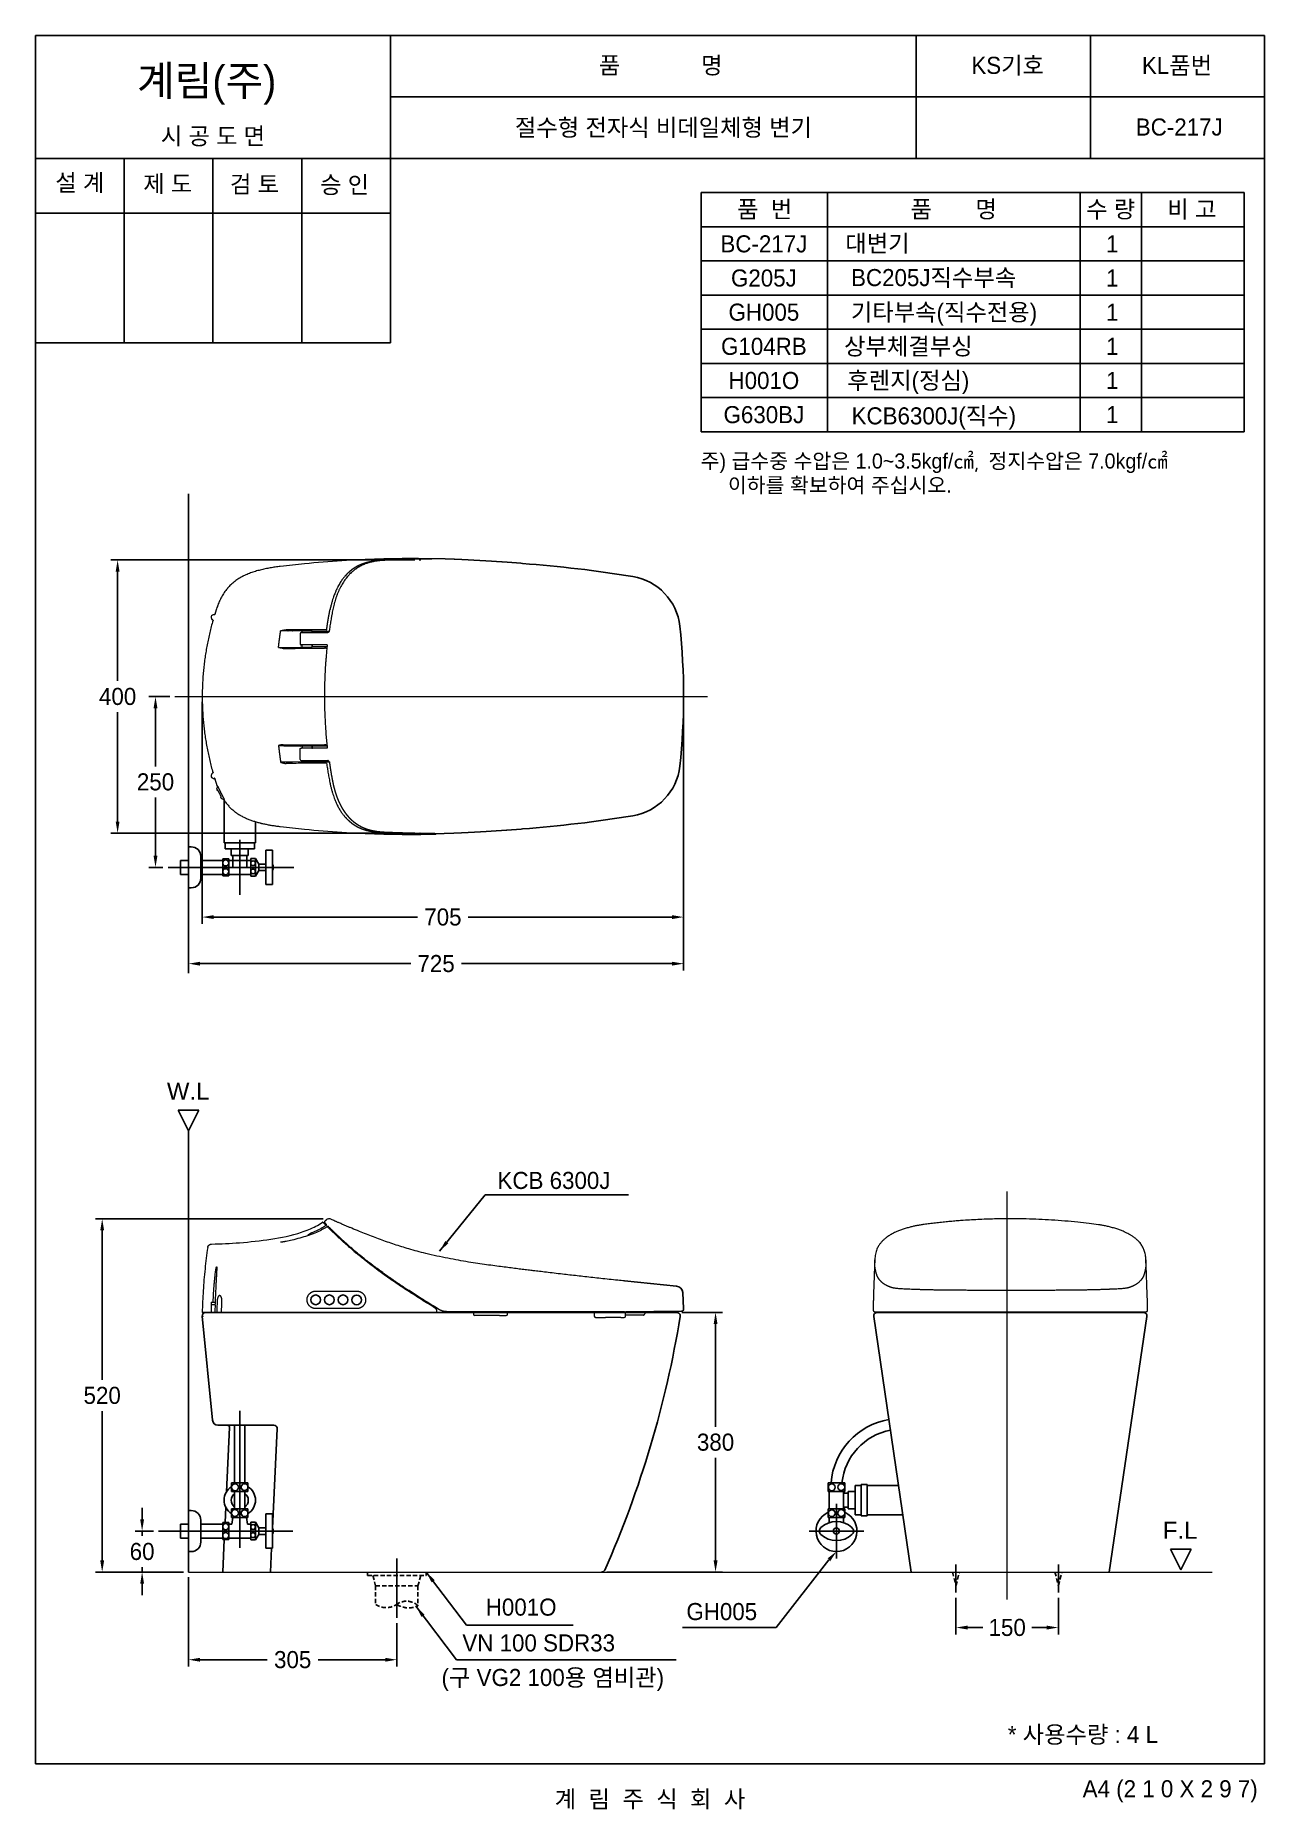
# Model space of a CAD drawing. Header units: millimetres. Extents: x 0 to 1800, y -67 to 2530.
import ezdxf
from ezdxf.enums import TextEntityAlignment as Align
from ezdxf.lldxf.tags import DXFTag

# ---------------------------------------------------------------- set-up
doc = ezdxf.new("R2010")
doc.units = ezdxf.units.MM
doc.linetypes.add('DASHED2', pattern=[9.525, 6.35, -3.175])
for name, color, linetype in [('TEXT', 7, 'Continuous'), ('내부선 및 부속', 4, 'Continuous'), ('도각라인', 7, 'Continuous'), ('외형선', 3, 'Continuous'), ('점선', 6, 'DASHED2'), ('중심선', 1, 'DASHED'), ('치수선', 7, 'Continuous')]:
    doc.layers.add(name, color=color, linetype=linetype)
doc.styles.add('____', font='')
doc.styles.add('타이틀', font='H2GTRM.TTF', dxfattribs={"height": 25})
doc.styles.get('____').set_extended_font_data('굴림')
tags = doc.linetypes.add('DASHDOT', pattern=[70, 31, -13, 13, -13]).pattern_tags.tags
tags[10:11] = [DXFTag(74, 4), DXFTag(75, 0), DXFTag(340, '0'), DXFTag(46, 0.0), DXFTag(50, 0.0), DXFTag(44, 0.0), DXFTag(45, 0.0)]
tags[8:9] = [DXFTag(74, 4), DXFTag(75, 0), DXFTag(340, '0'), DXFTag(46, 0.0), DXFTag(50, 0.0), DXFTag(44, 0.0), DXFTag(45, 0.0)]
tags[6:7] = [DXFTag(74, 4), DXFTag(75, 0), DXFTag(340, '0'), DXFTag(46, 0.0), DXFTag(50, 0.0), DXFTag(44, 0.0), DXFTag(45, 0.0)]
tags[4:5] = [DXFTag(74, 4), DXFTag(75, 0), DXFTag(340, '0'), DXFTag(46, 0.0), DXFTag(50, 0.0), DXFTag(44, 0.0), DXFTag(45, 0.0)]
tags = doc.linetypes.add('DASHED', pattern=[25.72, 12.86, -12.86]).pattern_tags.tags
tags[6:7] = [DXFTag(74, 4), DXFTag(75, 0), DXFTag(340, '0'), DXFTag(46, 0.0), DXFTag(50, 0.0), DXFTag(44, 0.0), DXFTag(45, 0.0)]
tags[4:5] = [DXFTag(74, 4), DXFTag(75, 0), DXFTag(340, '0'), DXFTag(46, 0.0), DXFTag(50, 0.0), DXFTag(44, 0.0), DXFTag(45, 0.0)]
doc.dimstyles.new('MSADIM', dxfattribs={"dimtxt": 33, "dimasz": 17, "dimexe": 10, "dimexo": 7.5, "dimgap": 10, "dimtad": 0, "dimtih": 1, "dimtoh": 1, "dimdec": 0, "dimzin": 1, "dimdsep": 46, "dimtxsty": '____', "dimcen": 11.25, "dimadec": 0, "dimazin": 0, "dimtfac": 1, "dimtdec": 0, "dimtix": 1, "dimtmove": 0, "dimatfit": 3, "dimfxl": 0, "dimtolj": 1, "dimtzin": 1, "dimarcsym": 0})

msp = doc.modelspace()

# ---------------------------------------------------------------- texts
at = {"layer": 'TEXT', "style": '타이틀'}
for s, p in [('품             명', (915.7, 2486.4)), ('KS기호', (1423.8, 2486.3)), ('KL품번', (1671.8, 2486.1)), ('시 공 도 면', (259.9, 2382.7)), ('절수형 전자식 비데일체형 변기', (919.7, 2395.3)), ('BC-217J', (1675.1, 2396)), ('설 계', (65, 2314.6)), ('제 도', (193.8, 2312.9)), ('검 토', (320.8, 2312.3)), ('승 인', (452.7, 2311.4)), ('품  번', (1067.9, 2275.7)), ('품       명', (1344.8, 2275.7)), ('수 량', (1574.8, 2275.7)), ('비 고', (1693.6, 2275.7)), ('BC-217J', (1066.8, 2225)), ('대변기', (1233.1, 2225.6)), ('1', (1577, 2225)), ('G205J', (1066.8, 2175)), ('BC205J직수부속', (1315.4, 2175.6)), ('1', (1577, 2175)), ('GH005', (1066.8, 2125)), ('기타부속(직수전용)', (1330.6, 2125)), ('1', (1577, 2124.9)), ('G104RB', (1066.8, 2075)), ('상부체결부싱', (1278.3, 2075)), ('1', (1577, 2075)), ('H001O', (1066.8, 2025)), ('후렌지(정심)', (1278.3, 2025)), ('1', (1577, 2025)), ('G630BJ', (1066.8, 1975)), ('KCB6300J(직수)', (1315.7, 1973.2)), ('1', (1577, 1975)), ('* 사용수량 : 4 L', (1534, 42.9)), ('계  림  주  식  회  사', (900, -51.7))]:
    msp.add_text(s, height=25, dxfattribs=at).set_placement(p, align=Align.MIDDLE_CENTER)
msp.add_text('계림(주)', height=44, dxfattribs=at).set_placement((148.7, 2441.8))
msp.add_text('A4 (2 1 0 X 2 9 7)', height=25, dxfattribs=at).set_placement((1790, -36.5), align=Align.MIDDLE_RIGHT)
at = {"layer": 'TEXT', "attachment_point": 1, "line_spacing_factor": 0.963855, "style": '타이틀'}
for s, insert, char_height, width in [('\\A1;주) 급수중 수압은 1.0~3.5kgf/㎠{\\fISOCPEUR|b0|i0|c0|p34;, }정지수압은 7.0kgf/㎠{\\fISOCPEUR|b0|i0|c0|p34; }\\P     이하를 확보하여 주십시오.', (974.2, 1918.1), 22, 874.798), ('\\fArial;W.L', (192.5, 997.2), 25, 248.993), ('\\A1;KCB 6300J', (676.7, 866.5), 25, 248.993), ('\\fArial;F.L', (1651.1, 354.4), 25, 248.993), ('\\A1; H001O', (650.4, 241.9), 25, 361.787), ('\\A1;GH005', (953.3, 235.4), 25, 248.993), ('\\A1;VN 100 SDR33', (625.2, 189.5), 25, 379.657), ('\\A1;(구 VG2 100{\\fGulim|b0|i0|c129|p50;용 염비관)}', (594.7, 138.9), 25, 379.657)]:
    msp.add_mtext(s, dxfattribs=dict(at, insert=insert, char_height=char_height, width=width))

# ---------------------------------------------------------------- blocks, each defined once
blk = doc.blocks.new('*D1')
at = {"layer": '치수선', "color": 0, "linetype": 'Continuous', "lineweight": -2}
for p, q in [((555.6, 1762.3), (110.3, 1762.3)), ((120.3, 1745.3), (120.3, 1585.1)), ((120.3, 1379.3), (120.3, 1539.5)), ((555.6, 1362.3), (110.3, 1362.3))]:
    blk.add_line(p, q, dxfattribs=at)
at = {"layer": '치수선', "color": 0, "linetype": 'Continuous'}
for points in [[(117.5, 1745.3), (123.1, 1745.3), (120.3, 1762.3)], [(117.5, 1379.3), (123.1, 1379.3), (120.3, 1362.3)]]:
    blk.add_solid(points, dxfattribs=at)
at = {"layer": '치수선', "color": 0, "linetype": 'Continuous', "insert": (120.3, 1562.3), "char_height": 25, "attachment_point": 5, "style": '____'}
blk.add_mtext('\\A1;400', dxfattribs=at)
blk = doc.blocks.new('*D2')
at = {"layer": '치수선', "color": 0, "linetype": 'Continuous', "lineweight": -2}
for p, q in [((224.2, 273.2), (224.2, 142.4)), ((529.2, 206), (529.2, 142.4)), ((241.2, 152.4), (339.4, 152.4)), ((512.2, 152.4), (414, 152.4))]:
    blk.add_line(p, q, dxfattribs=at)
at = {"layer": '치수선', "color": 0, "linetype": 'Continuous'}
for points in [[(241.2, 155.2), (241.2, 149.5), (224.2, 152.4)], [(512.2, 155.2), (512.2, 149.5), (529.2, 152.4)]]:
    blk.add_solid(points, dxfattribs=at)
at = {"layer": '치수선', "color": 0, "linetype": 'Continuous', "insert": (376.7, 152.4), "char_height": 25, "attachment_point": 5, "style": '____'}
blk.add_mtext('\\A1;305', dxfattribs=at)
blk = doc.blocks.new('*D3')
at = {"layer": '치수선', "color": 0, "linetype": 'Continuous', "lineweight": -2}
for p, q in [((421.4, 797.7), (87.7, 797.7)), ((97.7, 780.7), (97.7, 562)), ((97.7, 297.7), (97.7, 516.4)), ((216.7, 280.7), (87.7, 280.7))]:
    blk.add_line(p, q, dxfattribs=at)
at = {"layer": '치수선', "color": 0, "linetype": 'Continuous'}
for points in [[(94.9, 780.7), (100.6, 780.7), (97.7, 797.7)], [(94.9, 297.7), (100.6, 297.7), (97.7, 280.7)]]:
    blk.add_solid(points, dxfattribs=at)
at = {"layer": '치수선', "color": 0, "linetype": 'Continuous', "insert": (97.7, 539.2), "char_height": 25, "attachment_point": 5, "style": '____'}
blk.add_mtext('\\A1;520', dxfattribs=at)
blk = doc.blocks.new('*D4')
at = {"layer": '치수선', "color": 0, "linetype": 'Continuous', "lineweight": -2}
for p, q in [((196.7, 1562.3), (165.8, 1562.3)), ((175.8, 1545.3), (175.8, 1460.1)), ((175.8, 1329.3), (175.8, 1414.5)), ((186.7, 1312.3), (165.8, 1312.3))]:
    blk.add_line(p, q, dxfattribs=at)
at = {"layer": '치수선', "color": 0, "linetype": 'Continuous'}
for points in [[(173, 1545.3), (178.6, 1545.3), (175.8, 1562.3)], [(173, 1329.3), (178.6, 1329.3), (175.8, 1312.3)]]:
    blk.add_solid(points, dxfattribs=at)
at = {"layer": '치수선', "color": 0, "linetype": 'Continuous', "insert": (175.8, 1437.3), "char_height": 25, "attachment_point": 5, "style": '____'}
blk.add_mtext('\\A1;250', dxfattribs=at)
blk = doc.blocks.new('*D5')
at = {"layer": '치수선', "color": 0, "linetype": 'Continuous', "lineweight": -2}
for p, q in [((1348.1, 243.2), (1348.1, 189.5)), ((1498.1, 243.2), (1498.1, 189.5)), ((1365.1, 199.5), (1387.2, 199.5)), ((1481.1, 199.5), (1459.1, 199.5))]:
    blk.add_line(p, q, dxfattribs=at)
at = {"layer": '치수선', "color": 0, "linetype": 'Continuous'}
for points in [[(1365.1, 202.3), (1365.1, 196.6), (1348.1, 199.5)], [(1481.1, 202.3), (1481.1, 196.6), (1498.1, 199.5)]]:
    blk.add_solid(points, dxfattribs=at)
at = {"layer": '치수선', "color": 0, "linetype": 'Continuous', "insert": (1423.1, 199.5), "char_height": 25, "attachment_point": 5, "style": '____'}
blk.add_mtext('\\A1;150', dxfattribs=at)
blk = doc.blocks.new('*D6')
at = {"layer": '치수선', "color": 0, "linetype": 'Continuous', "lineweight": -2}
for p, q in [((156.2, 357.7), (156.2, 374.7)), ((172.9, 340.7), (146.2, 340.7)), ((156.2, 340.7), (156.2, 333.5)), ((156.2, 280.7), (156.2, 287.8)), ((216.7, 280.7), (146.2, 280.7)), ((156.2, 263.7), (156.2, 246.7))]:
    blk.add_line(p, q, dxfattribs=at)
at = {"layer": '치수선', "color": 0, "linetype": 'Continuous'}
for points in [[(153.4, 357.7), (159, 357.7), (156.2, 340.7)], [(153.4, 263.7), (159, 263.7), (156.2, 280.7)]]:
    blk.add_solid(points, dxfattribs=at)
at = {"layer": '치수선', "color": 0, "linetype": 'Continuous', "insert": (156.2, 310.7), "char_height": 25, "attachment_point": 5, "style": '____'}
blk.add_mtext('\\A1;60', dxfattribs=at)
blk = doc.blocks.new('*D7')
at = {"layer": '치수선', "color": 0, "linetype": 'Continuous', "lineweight": -2}
for p, q in [((946.7, 660.7), (1006, 660.7)), ((996, 643.7), (996, 493.5)), ((996, 297.7), (996, 447.8)), ((836.7, 280.7), (1006, 280.7))]:
    blk.add_line(p, q, dxfattribs=at)
at = {"layer": '치수선', "color": 0, "linetype": 'Continuous'}
for points in [[(993.2, 643.7), (998.9, 643.7), (996, 660.7)], [(993.2, 297.7), (998.9, 297.7), (996, 280.7)]]:
    blk.add_solid(points, dxfattribs=at)
at = {"layer": '치수선', "color": 0, "linetype": 'Continuous', "insert": (996, 470.7), "char_height": 25, "attachment_point": 5, "style": '____'}
blk.add_mtext('\\A1;380', dxfattribs=at)
blk = doc.blocks.new('*D8')
at = {"layer": '치수선', "color": 0, "linetype": 'Continuous', "lineweight": -2}
for p, q in [((949.2, 1554.8), (949.2, 1161.3)), ((224.2, 1274.8), (224.2, 1161.3)), ((241.2, 1171.3), (549.6, 1171.3)), ((932.2, 1171.3), (623.8, 1171.3))]:
    blk.add_line(p, q, dxfattribs=at)
at = {"layer": '치수선', "color": 0, "linetype": 'Continuous'}
for points in [[(241.2, 1174.1), (241.2, 1168.4), (224.2, 1171.3)], [(932.2, 1174.1), (932.2, 1168.4), (949.2, 1171.3)]]:
    blk.add_solid(points, dxfattribs=at)
at = {"layer": '치수선', "color": 0, "linetype": 'Continuous', "insert": (586.7, 1171.3), "char_height": 25, "attachment_point": 5, "style": '____'}
blk.add_mtext('\\A1;725', dxfattribs=at)
blk = doc.blocks.new('*D9')
at = {"layer": '치수선', "color": 0, "linetype": 'Continuous', "lineweight": -2}
for p, q in [((244.2, 1554.8), (244.2, 1229.5)), ((949.2, 1554.8), (949.2, 1229.5)), ((261.2, 1239.5), (559.6, 1239.5)), ((932.2, 1239.5), (633.8, 1239.5))]:
    blk.add_line(p, q, dxfattribs=at)
at = {"layer": '치수선', "color": 0, "linetype": 'Continuous'}
for points in [[(261.2, 1242.3), (261.2, 1236.6), (244.2, 1239.5)], [(932.2, 1242.3), (932.2, 1236.6), (949.2, 1239.5)]]:
    blk.add_solid(points, dxfattribs=at)
at = {"layer": '치수선', "color": 0, "linetype": 'Continuous', "insert": (596.7, 1239.5), "char_height": 25, "attachment_point": 5, "style": '____'}
blk.add_mtext('\\A1;705', dxfattribs=at)

# ---------------------------------------------------------------- dimensions: what is measured, and where the dimension line sits
at = {"layer": '치수선', "linetype": 'Continuous'}
for base, p1, p2, angle, picture, middle in [((120.3, 1762.3), (563.1, 1362.3), (563.1, 1762.3), 270, '*D1', (120.3, 1562.3)), ((175.8, 1562.3), (194.2, 1312.3), (204.2, 1562.3), 90, '*D4', (175.8, 1437.3)), ((996, 660.7), (829.2, 280.7), (939.2, 660.7), 90, '*D7', (996, 470.7)), ((156.2, 340.7), (224.2, 280.7), (180.4, 340.7), 90, '*D6', (156.2, 310.7))]:
    dim = msp.add_linear_dim(base=base, p1=p1, p2=p2, angle=angle, dimstyle='MSADIM', override={"dimtxt": 25}, dxfattribs=at)
    dim.commit()
    dim.dimension.update_dxf_attribs({"geometry": picture, "text_midpoint": middle})
for base, p1, p2, picture, middle in [((949.2, 1171.3), (224.2, 1282.3), (949.2, 1562.3), '*D8', (586.7, 1171.3)), ((244.2, 1239.5), (949.2, 1562.3), (244.2, 1562.3), '*D9', (596.7, 1239.5)), ((529.2, 152.4), (224.2, 280.7), (529.2, 213.5), '*D2', (376.7, 152.4)), ((1498.1, 199.5), (1348.1, 250.7), (1498.1, 250.7), '*D5', (1423.1, 199.5))]:
    dim = msp.add_linear_dim(base=base, p1=p1, p2=p2, dimstyle='MSADIM', override={"dimtxt": 25}, dxfattribs=at)
    dim.commit()
    dim.dimension.update_dxf_attribs({"geometry": picture, "text_midpoint": middle})
dim = msp.add_linear_dim(base=(97.7, 797.7), p1=(224.2, 280.7), p2=(428.9, 797.7), angle=90, text='520', dimstyle='MSADIM', override={"dimtxt": 25}, dxfattribs=at)
dim.commit()
dim.dimension.update_dxf_attribs({"geometry": '*D3', "text_midpoint": (97.7, 539.2)})

# ---------------------------------------------------------------- linework, layer by layer
at = {"layer": '내부선 및 부속', "linetype": 'Continuous', "lineweight": 18}
for p, q in [((372.4, 1658.5), (372.3, 1658.5)), ((372.4, 1658.5), (372.3, 1658.5)), ((375.8, 1658.4), (373.1, 1658.5)), ((375.8, 1658.4), (373.1, 1658.5)), ((376.1, 1658.3), (376.3, 1658.3)), ((376.1, 1658.3), (376.3, 1658.3)), ((390.7, 1658), (376.3, 1658.3)), ((390.7, 1658), (376.3, 1658.3)), ((387.6, 1654.5), (387.6, 1639)), ((387.6, 1654.5), (387.6, 1639)), ((389, 1655.9), (391, 1655.9)), ((391, 1637.9), (390.2, 1637.9)), ((391, 1637.9), (390.2, 1637.9)), ((390.7, 1655.9), (390.7, 1658)), ((390.7, 1634.7), (390.7, 1637.9)), ((391, 1655.9), (393, 1655.9)), ((391, 1637.9), (391, 1637.9)), ((391, 1637.9), (391, 1637.9)), ((393, 1637.9), (393, 1637.9)), ((393, 1637.9), (393, 1637.9)), ((405.1, 1657.9), (430.2, 1657.9)), ((405.1, 1657.9), (429.6, 1657.9)), ((405.1, 1655.9), (405.1, 1657.9)), ((371.1, 1634.3), (405.1, 1635)), ((371.1, 1634.3), (387.5, 1634.7)), ((426.9, 1634.9), (405.1, 1634.9)), ((426.9, 1634.9), (408.9, 1634.9)), ((371.1, 1490.3), (387.5, 1489.9)), ((371.1, 1490.3), (405.1, 1489.6)), ((387.6, 1470.1), (387.6, 1485.6)), ((387.6, 1470.1), (387.6, 1485.6)), ((391, 1486.7), (390.2, 1486.7)), ((391, 1486.7), (390.2, 1486.7)), ((390.7, 1489.9), (390.7, 1486.7)), ((391, 1486.7), (391, 1486.7)), ((391, 1486.7), (391, 1486.7)), ((393, 1486.7), (393, 1486.7)), ((393, 1486.7), (393, 1486.7)), ((427, 1489.7), (405.1, 1489.7)), ((426.9, 1489.7), (408.9, 1489.7)), ((372.4, 1466.1), (372.3, 1466.1)), ((372.4, 1466.1), (372.3, 1466.1)), ((375.8, 1466.2), (373.1, 1466.1)), ((375.8, 1466.2), (373.1, 1466.1)), ((376.1, 1466.3), (376.3, 1466.3)), ((376.1, 1466.3), (376.3, 1466.3)), ((390.7, 1466.6), (376.3, 1466.3)), ((390.7, 1466.6), (376.3, 1466.3)), ((389, 1468.7), (391, 1468.7)), ((390.7, 1468.7), (390.7, 1466.6)), ((391, 1468.7), (393, 1468.7)), ((405.1, 1468.7), (405.1, 1466.7)), ((405.1, 1466.7), (430.4, 1466.7)), ((261.2, 1442.5), (261.2, 1442.5)), ((263, 1441.4), (262.8, 1441.3)), ((442.1, 772.3), (442.1, 772.3)), ((444.7, 769.9), (444.7, 769.9)), ((257.2, 675.4), (257.2, 671.7)), ((257.5, 675.7), (261.9, 675.7)), ((257.2, 671.7), (257.2, 660.9)), ((261.8, 671.7), (257.2, 671.7)), ((257.2, 660.9), (262.3, 660.9)), ((263, 660.9), (262.3, 660.9)), ((587.1, 664.2), (587.2, 660.7)), ((641.5, 661.8), (641.5, 658.4)), ((653.4, 656.4), (643.5, 656.4)), ((679.4, 656.4), (653.4, 656.4)), ((679.4, 656.4), (689.3, 656.4)), ((691.3, 658.4), (691.4, 661.7)), ((818, 661.7), (818.1, 660.7)), ((818.4, 660.4), (818.4, 655.4)), ((820.4, 653.4), (834.9, 653.4)), ((857.4, 653.4), (834.9, 653.4)), ((857.4, 653.4), (862.3, 653.4)), ((864.3, 655.4), (864.3, 660.4)), ((864.6, 660.7), (864.6, 661.7)), ((1229.9, 661.8), (1625.5, 661.8)), ((1256.9, 660.7), (1256.9, 661.8)), ((1280.7, 660.7), (1280.7, 661.8)), ((1282, 661.8), (1282, 660.7)), ((1318.4, 660.7), (1318.4, 661.8)), ((1537.1, 661.8), (1537.1, 660.7)), ((1573.5, 660.7), (1573.5, 661.8)), ((1574.7, 661.8), (1574.7, 660.7)), ((1598.6, 661.8), (1598.6, 660.7))]:
    msp.add_line(p, q, dxfattribs=at)
at = {"layer": '내부선 및 부속'}
for p, q in [((405.1, 1637.9), (405.1, 1634.9)), ((405.1, 1486.7), (405.1, 1489.7)), ((862.6, 706.8), (938.8, 699.2)), ((949.2, 665.8), (947.9, 689.9)), ((244.2, 660.7), (262.1, 660.7)), ((263.2, 660.7), (587.2, 660.7)), ((946.2, 662.6), (864.6, 661.7)), ((1256.9, 660.7), (1280.7, 660.7)), ((1282, 660.7), (1318.4, 660.7)), ((1348.6, 660.7), (1506.9, 660.7)), ((1537.1, 660.7), (1573.5, 660.7)), ((1574.7, 660.7), (1598.6, 660.7))]:
    msp.add_line(p, q, dxfattribs=at)
at = {"layer": '내부선 및 부속', "linetype": 'Continuous'}
for p, q in [((276.2, 1410.7), (276.2, 1348.3)), ((322.2, 1379.2), (322.2, 1348.3)), ((228.2, 1342.3), (224.2, 1342.3)), ((242.2, 1328.3), (242.2, 1296.3)), ((274.2, 1324.8), (274.2, 1299.8)), ((283.2, 1324.8), (274.2, 1324.8)), ((322.2, 1348.3), (276.2, 1348.3)), ((277.7, 1348.3), (277.7, 1339.5)), ((320.7, 1339.5), (277.7, 1339.5)), ((283.2, 1324.8), (283.2, 1299.8)), ((286.7, 1339.5), (286.7, 1329.5)), ((311.7, 1329.5), (286.7, 1329.5)), ((289, 1312.3), (289, 1329.5)), ((309.5, 1312.3), (309.5, 1329.5)), ((311.7, 1339.5), (311.7, 1329.5)), ((322.2, 1325.3), (315.2, 1325.3)), ((315.2, 1325.3), (315.2, 1299.3)), ((320.7, 1348.3), (320.7, 1339.5)), ((322.2, 1325.3), (322.2, 1299.3)), ((322.2, 1325.3), (327.2, 1317)), ((337.2, 1337.3), (337.2, 1287.3)), ((347.2, 1337.3), (337.2, 1337.3)), ((347.2, 1337.3), (347.2, 1287.3)), ((212.2, 1302), (212.2, 1322.5)), ((224.2, 1322.5), (212.2, 1322.5)), ((224.2, 1302), (212.2, 1302)), ((274.2, 1322.5), (242.2, 1322.5)), ((274.2, 1302), (242.2, 1302)), ((283.2, 1299.8), (274.2, 1299.8)), ((301.2, 1322.5), (283.2, 1322.5)), ((315.2, 1302), (283.2, 1302)), ((309.5, 1322.5), (299.2, 1322.5)), ((315.2, 1322.5), (310.7, 1322.5)), ((322.2, 1299.3), (315.2, 1299.3)), ((327.2, 1307.5), (322.2, 1299.3)), ((327.2, 1317), (327.2, 1307.5)), ((337.2, 1317), (327.2, 1317)), ((337.2, 1307.5), (327.2, 1307.5)), ((228.2, 1282.3), (224.2, 1282.3)), ((347.2, 1287.3), (337.2, 1287.3)), ((279.1, 495.7), (349.1, 495.7)), ((291.7, 411.4), (291.7, 495.7)), ((306.7, 411.4), (306.7, 495.7)), ((354.1, 490.4), (347.2, 345.1)), ((287.2, 411.4), (287.2, 398.4)), ((311.2, 411.4), (287.2, 411.4)), ((311.2, 398.4), (287.2, 398.4)), ((309.7, 398.4), (288.7, 398.4)), ((291.7, 373.4), (291.7, 398.4)), ((306.7, 373.4), (306.7, 398.4)), ((311.2, 411.4), (311.2, 398.4)), ((1161.1, 411.4), (1161.1, 398.4)), ((1185.1, 411.4), (1161.1, 411.4)), ((1185.1, 398.4), (1161.1, 398.4)), ((1183.6, 398.4), (1162.6, 398.4)), ((1162.6, 398.4), (1162.6, 373.4)), ((1183.6, 398.4), (1183.6, 373.4)), ((1183.6, 396.2), (1190.4, 396.2)), ((1185.1, 411.4), (1185.1, 398.4)), ((1190.4, 373.4), (1190.4, 398.4)), ((1200.4, 398.4), (1190.4, 398.4)), ((1190.4, 375.7), (1190.4, 396.2)), ((1190.4, 375.7), (1190.4, 396.2)), ((1200.4, 364.4), (1200.4, 407.4)), ((1209.1, 407.4), (1200.4, 407.4)), ((1209.1, 362.9), (1209.1, 408.9)), ((1217.9, 408.9), (1209.1, 408.9)), ((1217.9, 362.9), (1217.9, 408.9)), ((1264.1, 407.4), (1217.9, 407.4)), ((228.2, 370.7), (224.2, 370.7)), ((311.2, 373.4), (287.2, 373.4)), ((287.2, 360.4), (287.2, 373.4)), ((311.2, 360.4), (311.2, 373.4)), ((337.2, 365.7), (337.2, 315.7)), ((347.2, 365.7), (337.2, 365.7)), ((347.2, 365.7), (347.2, 315.7)), ((1161.1, 373.4), (1161.1, 360.4)), ((1185.1, 373.4), (1161.1, 373.4)), ((1183.6, 375.7), (1190.4, 375.7)), ((1185.1, 373.4), (1185.1, 360.4)), ((1200.4, 373.4), (1190.4, 373.4)), ((1209.1, 364.4), (1200.4, 364.4)), ((1270.4, 364.4), (1217.9, 364.4)), ((212.2, 330.4), (212.2, 350.9)), ((224.2, 350.9), (212.2, 350.9)), ((242.2, 356.7), (242.2, 324.7)), ((274.2, 350.9), (242.2, 350.9)), ((274.2, 353.2), (274.2, 328.2)), ((283.2, 353.2), (274.2, 353.2)), ((283.2, 353.2), (283.2, 328.2)), ((287.7, 350.9), (283.2, 350.9)), ((311.2, 360.4), (287.2, 360.4)), ((289.2, 360.4), (287.7, 350.9)), ((310.7, 350.9), (309.2, 360.4)), ((315.2, 350.9), (310.7, 350.9)), ((322.2, 353.7), (315.2, 353.7)), ((315.2, 353.7), (315.2, 327.7)), ((322.2, 353.7), (322.2, 327.7)), ((322.2, 353.7), (327.2, 345.4)), ((327.2, 345.4), (327.2, 335.9)), ((337.2, 345.4), (327.2, 345.4)), ((1185.1, 360.4), (1161.1, 360.4)), ((1162.6, 360.4), (1162.6, 353)), ((1183.6, 360.4), (1183.6, 353)), ((1217.9, 362.9), (1209.1, 362.9)), ((224.2, 330.4), (212.2, 330.4)), ((274.2, 330.4), (242.2, 330.4)), ((283.2, 328.2), (274.2, 328.2)), ((315.2, 330.4), (283.2, 330.4)), ((322.2, 327.7), (315.2, 327.7)), ((327.2, 335.9), (322.2, 327.7)), ((337.2, 335.9), (327.2, 335.9)), ((347.2, 315.7), (337.2, 315.7)), ((345.9, 315.7), (344.2, 280.7)), ((228.2, 310.7), (224.2, 310.7))]:
    msp.add_line(p, q, dxfattribs=at)
at = {"layer": '내부선 및 부속', "linetype": 'Continuous', "flags": 128}
for points in [[(228.2, 1342.3, -0.414214), (242.2, 1328.3)], [(347.2, 1316.8, -0.31563), (347.2, 1307.8)], [(228.2, 370.7, -0.414214), (242.2, 356.7)], [(347.2, 345.2, -0.31563), (347.2, 336.2)], [(1150.4, 335.5, -0.44), (1150.4, 345.8)], [(1150.4, 345.8, -0.388889), (1195.8, 345.8)], [(1195.8, 345.8, -0.44), (1195.8, 335.5)], [(1195.8, 335.5, -0.388889), (1150.4, 335.5)]]:
    msp.add_lwpolyline(points, format="xyb", dxfattribs=at)
at = {"layer": '내부선 및 부속', "linetype": 'Continuous'}
for centre, radius in [((278.7, 1318.8), 4.5), ((278.7, 1305.8), 4.5), ((318.7, 1318.3), 3.5), ((318.7, 1306.3), 3.5), ((292.3, 404.8), 5), ((306.2, 405.1), 5), ((1166.2, 404.8), 5), ((1180.1, 405.1), 5), ((292.2, 367.1), 5), ((306.2, 366.8), 5), ((1166.2, 366.8), 5), ((1180.1, 367.1), 5), ((278.7, 347.2), 4.5), ((278.7, 334.2), 4.5), ((318.7, 346.7), 3.5), ((318.7, 334.7), 3.5), ((1173.1, 340.7), 4.5)]:
    msp.add_circle(centre, radius, dxfattribs=at)
at = {"layer": '내부선 및 부속'}
for centre in [(410.5, 679.2), (430.5, 679.2), (450.5, 679.2), (470.5, 679.1)]:
    msp.add_circle(centre, 7.1, dxfattribs=at)
for centre, radius, start, end in [((572.4, -118.9), 1881.3, 80.7475, 85.7077), ((861.6, 1656.6), 82.5, 6.1996, 80.7475), ((-0.8, 1562.9), 950, 353.8004, 6.1996), ((861.6, 1469.2), 82.5, 279.2525, 353.8004), ((572.4, 3244.6), 1881.3, 274.2923, 279.2525), ((937.9, 689.3), 10, 3.1985, 84.3591), ((946.2, 665.6), 3, 270.6377, 3.1985)]:
    msp.add_arc(centre, radius, start, end, dxfattribs=at)
at = {"layer": '내부선 및 부속', "linetype": 'Continuous', "lineweight": 18, "extrusion": (3.32694e-06, -2.03716e-22, 1)}
for centre, start, end in [((261.2, 1678.2, 0), 80.2326, 247.6755), ((261.2, 1446.5, 0), 112.3245, 280.9327), ((261.2, 1446.5, 0), 113.9906, 269.9934)]:
    msp.add_arc(centre, 4, start, end, dxfattribs=at)
at = {"layer": '내부선 및 부속', "linetype": 'Continuous', "lineweight": 18}
for centre, radius, start, end in [((389, 1654.5), 1.4, 90, 180), ((389, 1470.1), 1.4, 180, 270), ((261.2, 1446.5), 4, 112.8054, 122.7111), ((257.5, 675.4), 0.3, 89.9998, 179.9998), ((643.5, 658.4), 2, 181, 270), ((689.3, 658.4), 2, 270, 359), ((818.4, 660.7), 0.3, 181, 270), ((820.4, 655.4), 2, 180, 270), ((862.3, 655.4), 2, 270, 0), ((864.3, 660.7), 0.3, 270, 359)]:
    msp.add_arc(centre, radius, start, end, dxfattribs=at)
at = {"layer": '내부선 및 부속', "linetype": 'Continuous'}
for centre, radius, start, end in [((228.2, 1296.3), 14, 270, 360), ((349.1, 490.7), 5, 357.2985, 90), ((1268, 402.5), 103.3, 100.1115, 175.0606), ((1268, 402.5), 87.3, 100.4341, 174.1526), ((299.2, 385.9), 23, 121.4489, 238.551), ((299.2, 385.9), 12.5, 126.8699, 233.1301), ((299.2, 385.9), 12.5, 306.8699, 53.1301), ((299.2, 385.9), 23, 301.449, 58.551), ((1173.1, 340.7), 30, 113.5781, 66.4217), ((228.2, 324.7), 14, 270, 360)]:
    msp.add_arc(centre, radius, start, end, dxfattribs=at)
at = {"layer": '내부선 및 부속', "linetype": 'Continuous', "lineweight": 18}
for centre, major_axis, ratio, start_param, end_param in [((369.8, 1658.5), (0.5, 0.009), 0.043762, 4.358368, 5.891179), ((369.8, 1658.5), (0.5, 0.009), 0.043762, 4.358368, 5.891179), ((431, 1657.2), (-1.49, 0.2), 0.133211, 5.374513, 6.288975), ((1228.5, 663.4), (-0.02, -1.5), 0.999423, 4.678177, 6.249015), ((1627, 663.4), (0.02, -1.5), 0.999423, 0.034171, 1.355864)]:
    msp.add_ellipse(centre, major_axis=major_axis, ratio=ratio, start_param=start_param, end_param=end_param, dxfattribs=at)
at = {"layer": '내부선 및 부속', "linetype": 'Continuous', "lineweight": 18, "extrusion": (0, 0, -1)}
for centre, major_axis, ratio, start_param, end_param in [((369.8, 1466.1), (0.5, -0.009), 0.043762, 4.358368, 5.891179), ((369.8, 1466.1), (0.5, -0.009), 0.043762, 4.358368, 5.891179), ((431, 1467.4), (-1.49, -0.2), 0.133211, 5.250258, 6.288975)]:
    msp.add_ellipse(centre, major_axis=major_axis, ratio=ratio, start_param=start_param, end_param=end_param, dxfattribs=at)
at = {"layer": '내부선 및 부속', "linetype": 'Continuous', "lineweight": 18}
for points, degree, knots in [([(358.6, 1752.7), (356.1, 1752.4), (353.6, 1752.1), (348.7, 1751.4), (346.2, 1751), (341.3, 1750.2), (338.9, 1749.7), (335.3, 1748.9), (334.1, 1748.7), (331.6, 1748.1), (330.4, 1747.8), (328, 1747.2), (326.8, 1746.9), (324.4, 1746.3), (323.3, 1745.9), (320.9, 1745.2), (319.7, 1744.8), (317.3, 1744.1), (316.2, 1743.7), (313.8, 1742.8), (312.7, 1742.4), (310.4, 1741.4), (309.2, 1740.9), (306.9, 1739.9), (305.8, 1739.4), (304.4, 1738.7), (303.9, 1738.4), (303.5, 1738.2), (303.2, 1738.1), (303.1, 1738), (302.4, 1737.6), (301.8, 1737.3), (299.1, 1735.8), (296.9, 1734.5), (293.8, 1732.4), (292.8, 1731.6), (290.9, 1730.1), (289.9, 1729.3), (288, 1727.7), (287.1, 1726.9), (285.3, 1725.1), (284.4, 1724.3), (283.1, 1722.9), (282.4, 1722.2), (281.7, 1721.3), (281.4, 1721), (281.2, 1720.7), (281.1, 1720.6), (280.2, 1719.5), (279.4, 1718.5), (277.1, 1715.5), (275.7, 1713.4), (273.1, 1709.1), (271.9, 1706.9), (270.2, 1703.6), (269.2, 1701.3), (268.2, 1699), (267.5, 1697.2), (267.2, 1696.6), (266.9, 1695.7), (266.8, 1695.4), (266.6, 1694.8), (266, 1693.4), (265.5, 1691.9), (265.1, 1690.7)], 3, [0, 0, 0, 0, 0.0625, 0.0625, 0.125, 0.125, 0.1875, 0.1875, 0.21875, 0.21875, 0.25, 0.25, 0.28125, 0.28125, 0.3125, 0.3125, 0.34375, 0.34375, 0.375, 0.375, 0.40625, 0.40625, 0.4375, 0.4375, 0.46875, 0.46875, 0.476563, 0.480469, 0.480469, 0.484375, 0.484375, 0.5, 0.5, 0.5625, 0.5625, 0.59375, 0.59375, 0.625, 0.625, 0.65625, 0.65625, 0.6875, 0.6875, 0.703125, 0.710938, 0.714844, 0.714844, 0.71875, 0.71875, 0.75, 0.75, 0.8125, 0.8125, 0.875, 0.875, 0.90625, 0.9375, 0.9375, 0.953125, 0.953125, 0.960938, 0.960938, 0.96875, 1, 1, 1, 1]), ([(585.7, 1763.8), (576.4, 1764), (549.1, 1764.4), (503.3, 1763.9), (448.7, 1761.3), (400.3, 1757.4), (370.4, 1754.2), (358.6, 1752.7)], 3, [0, 0, 0, 0, 0.12576, 0.365038, 0.604316, 0.843594, 1, 1, 1, 1]), ([(499.3, 1760.6), (499.2, 1760.6), (499.2, 1760.6), (498.5, 1760.5), (497.8, 1760.4), (496.6, 1760.2), (495.9, 1760.1), (494.8, 1759.8), (494.2, 1759.7), (493.4, 1759.5), (493.1, 1759.5), (492.5, 1759.3), (492.3, 1759.3), (491.5, 1759.1), (491, 1759), (490, 1758.7), (489.5, 1758.6), (488.5, 1758.3), (488.1, 1758.2), (487.2, 1757.9), (486.8, 1757.8), (486, 1757.5), (485.6, 1757.4), (485.1, 1757.2), (484.8, 1757.1), (484.5, 1757), (484.3, 1756.9), (484.2, 1756.9), (484.2, 1756.9), (484.2, 1756.9), (484.2, 1756.9), (484.2, 1756.9), (484.2, 1756.9), (484.2, 1756.9), (484.2, 1756.9), (484.2, 1756.9), (484.2, 1756.9), (484.2, 1756.9), (484.2, 1756.9), (483.2, 1756.5), (482.3, 1756.2), (480.9, 1755.6), (480.4, 1755.4), (479.5, 1755), (479, 1754.8), (477.6, 1754.1), (476.7, 1753.6), (475.3, 1752.9), (474.9, 1752.7), (473.9, 1752.1), (473.5, 1751.9), (472.2, 1751.1), (471.3, 1750.5), (469.9, 1749.6), (469.5, 1749.3), (468.6, 1748.7), (468.2, 1748.4), (466.9, 1747.4), (466, 1746.7), (464.7, 1745.6), (464.3, 1745.3), (463.4, 1744.5), (462.2, 1743.4), (460.9, 1742.2), (459.7, 1740.9), (459.3, 1740.5), (458.5, 1739.7), (458.2, 1739.2), (457, 1737.9), (456.2, 1737), (455.3, 1735.8), (455.1, 1735.6), (454.7, 1735.1), (454.2, 1734.4), (453.6, 1733.6), (451.8, 1731.1), (450.4, 1728.9), (447.7, 1724.5), (446.5, 1722.1), (445, 1719.1), (444.7, 1718.5), (444.2, 1717.3), (443.9, 1716.7), (443.1, 1714.8), (442.6, 1713.5), (441.9, 1711.9), (441.8, 1711.5), (441.6, 1711.2), (441.6, 1711.1), (441.6, 1711.1), (441.6, 1711.1), (441.6, 1711.1), (441.6, 1711.1), (441.6, 1711.1), (441.6, 1711.1), (441.6, 1711.1), (441.6, 1711), (441.5, 1710.7), (441.2, 1709.9), (440.9, 1709.2), (440.5, 1708), (440.3, 1707.3), (439.9, 1706.1), (439.7, 1705.5), (439.1, 1703.7), (438.7, 1702.4), (438.2, 1700.5), (438, 1699.9), (437.6, 1698.6), (437.1, 1696.7), (436.7, 1694.8), (436.1, 1692.2), (435.8, 1690.9), (435.2, 1688.3), (435, 1686.9), (434.5, 1684.3), (434.2, 1683), (433.8, 1681), (433.7, 1680.3), (433.5, 1679), (433.4, 1678.3), (433, 1676.3), (432.8, 1675), (432.5, 1673), (432.4, 1672.3), (432.1, 1671), (431.8, 1669), (431.3, 1665.6), (430.8, 1662.2), (430.5, 1660.2), (430.3, 1658.8), (430.2, 1658.2), (430.1, 1657.5)], 3, [0, 0, 0, 0, 0.001427, 0.001427, 0.025202, 0.025202, 0.048978, 0.048978, 0.072753, 0.072753, 0.084641, 0.084641, 0.096529, 0.096529, 0.120304, 0.120304, 0.14408, 0.14408, 0.167855, 0.167855, 0.191631, 0.191631, 0.215407, 0.215407, 0.227294, 0.233238, 0.23621, 0.237696, 0.238439, 0.238811, 0.238996, 0.239089, 0.239136, 0.239159, 0.239171, 0.239176, 0.239179, 0.239179, 0.239182, 0.239182, 0.262958, 0.262958, 0.274845, 0.274845, 0.286733, 0.286733, 0.310509, 0.310509, 0.322397, 0.322397, 0.334284, 0.334284, 0.35806, 0.35806, 0.369948, 0.369948, 0.381835, 0.381835, 0.405611, 0.405611, 0.417499, 0.417499, 0.429387, 0.453162, 0.453162, 0.46505, 0.46505, 0.476938, 0.476938, 0.500713, 0.500713, 0.506657, 0.506657, 0.512601, 0.524489, 0.524489, 0.57204, 0.57204, 0.619591, 0.619591, 0.631479, 0.631479, 0.643367, 0.643367, 0.667142, 0.667142, 0.673086, 0.673829, 0.673922, 0.673934, 0.673934, 0.673945, 0.673945, 0.673968, 0.674015, 0.674201, 0.674572, 0.676058, 0.67903, 0.690918, 0.690918, 0.702806, 0.702806, 0.714693, 0.714693, 0.738469, 0.738469, 0.750357, 0.750357, 0.762244, 0.78602, 0.78602, 0.809796, 0.809796, 0.833571, 0.833571, 0.857347, 0.857347, 0.869234, 0.869234, 0.881122, 0.881122, 0.904898, 0.904898, 0.916786, 0.916786, 0.928673, 0.952449, 0.976224, 0.988112, 0.988112, 1, 1, 1, 1]), ([(467.8, 1750.9), (467.7, 1750.9), (467.7, 1750.9), (467.6, 1750.8), (467.5, 1750.7), (467.4, 1750.7), (467.3, 1750.6), (467.2, 1750.5), (467.1, 1750.5), (467, 1750.4), (466.9, 1750.4), (466.8, 1750.3), (466.7, 1750.2), (466.6, 1750.2), (466.5, 1750.1), (466.4, 1750), (466.3, 1750), (466.2, 1749.9), (466.1, 1749.8), (466, 1749.8), (465.9, 1749.7), (465.8, 1749.6), (465.7, 1749.6), (465.6, 1749.5), (465.5, 1749.4), (465.4, 1749.4), (465.3, 1749.3), (465.2, 1749.2), (465.1, 1749.2), (465, 1749.1), (464.9, 1749), (464.8, 1749), (464.7, 1748.9), (464.6, 1748.8), (464.5, 1748.7), (464.4, 1748.7), (464.3, 1748.6), (464.2, 1748.5), (464.1, 1748.5), (464, 1748.4), (463.9, 1748.3), (463.8, 1748.3), (463.7, 1748.2), (463.6, 1748.1), (463.5, 1748), (463.5, 1748), (463.4, 1747.9), (463.3, 1747.8), (463.2, 1747.8), (463.1, 1747.7), (463, 1747.6), (462.9, 1747.5), (462.8, 1747.5), (462.7, 1747.4), (462.6, 1747.3), (462.5, 1747.3), (462.4, 1747.2), (462.3, 1747.1), (462.2, 1747), (462.1, 1747), (462, 1746.9), (461.9, 1746.8), (461.9, 1746.7), (461.8, 1746.7), (461.7, 1746.6), (461.6, 1746.5), (461.5, 1746.4), (461.4, 1746.4), (461.3, 1746.3), (461.2, 1746.2), (461.1, 1746.1), (461, 1746.1), (460.9, 1746), (460.8, 1745.9), (460.8, 1745.8), (460.7, 1745.8), (460.6, 1745.7), (460.5, 1745.6), (460.4, 1745.5), (460.3, 1745.5), (460.2, 1745.4), (460.1, 1745.3), (460, 1745.2), (459.9, 1745.1), (459.8, 1745.1), (459.8, 1745), (459.7, 1744.9), (459.6, 1744.8), (459.5, 1744.8), (459.4, 1744.7), (459.3, 1744.6), (459.2, 1744.5), (459.1, 1744.4), (459, 1744.4), (459, 1744.3), (458.9, 1744.2), (458.8, 1744.1), (458.7, 1744), (458.6, 1744), (458.5, 1743.9), (458.4, 1743.8), (458.3, 1743.7), (458.3, 1743.6), (458.2, 1743.6), (458.1, 1743.5), (458, 1743.4), (457.9, 1743.3), (457.8, 1743.2), (457.7, 1743.2), (457.7, 1743.1), (457.6, 1743), (457.5, 1742.9), (457.4, 1742.8), (457.3, 1742.7), (457.2, 1742.7), (457.1, 1742.6), (457.1, 1742.5), (457, 1742.4), (456.9, 1742.3), (456.8, 1742.2), (456.7, 1742.2), (456.6, 1742.1), (456.5, 1742), (456.5, 1741.9), (456.4, 1741.8), (456.3, 1741.7), (456.2, 1741.7), (456.1, 1741.6), (456, 1741.5), (456, 1741.4), (455.9, 1741.3), (455.8, 1741.2), (455.7, 1741.2), (455.6, 1741.1), (455.5, 1741), (455.5, 1740.9), (455.4, 1740.8), (455.3, 1740.7), (455.2, 1740.6), (455.1, 1740.6), (455.1, 1740.5), (455, 1740.4), (454.9, 1740.3), (454.8, 1740.2), (454.7, 1740.1), (454.7, 1740), (454.6, 1739.9), (454.5, 1739.9), (454.4, 1739.8), (454.3, 1739.7), (454.3, 1739.6), (454.2, 1739.5), (454.1, 1739.4), (454, 1739.3), (453.9, 1739.2), (453.9, 1739.2), (453.8, 1739.1), (453.7, 1739), (453.6, 1738.9), (453.5, 1738.8), (453.5, 1738.7), (453.4, 1738.6), (453.3, 1738.6), (453.3, 1738.5)], 3, [0, 0, 0, 0, 0.006403, 0.012803, 0.019202, 0.025598, 0.031991, 0.038382, 0.044771, 0.051158, 0.057542, 0.063924, 0.070304, 0.076681, 0.083056, 0.089428, 0.095799, 0.102167, 0.108532, 0.114895, 0.121256, 0.127614, 0.13397, 0.140324, 0.146675, 0.153024, 0.159371, 0.165715, 0.172057, 0.178396, 0.184733, 0.191068, 0.1974, 0.20373, 0.210057, 0.216382, 0.222705, 0.229025, 0.235343, 0.241658, 0.247971, 0.254282, 0.26059, 0.266896, 0.273199, 0.2795, 0.285798, 0.292095, 0.298388, 0.304679, 0.310968, 0.317254, 0.323538, 0.32982, 0.336099, 0.342375, 0.348649, 0.354921, 0.36119, 0.367457, 0.373721, 0.379983, 0.386243, 0.3925, 0.398755, 0.405007, 0.411257, 0.417504, 0.423749, 0.429991, 0.436231, 0.442469, 0.448704, 0.454937, 0.461167, 0.467395, 0.473621, 0.479844, 0.486065, 0.492283, 0.498499, 0.504712, 0.510923, 0.517132, 0.523338, 0.529542, 0.535743, 0.541942, 0.548138, 0.554333, 0.560524, 0.566714, 0.572901, 0.579085, 0.585267, 0.591447, 0.597624, 0.603799, 0.609972, 0.616142, 0.622309, 0.628475, 0.634638, 0.640798, 0.646956, 0.653112, 0.659266, 0.665417, 0.671565, 0.677712, 0.683855, 0.689997, 0.696136, 0.702273, 0.708407, 0.714539, 0.720669, 0.726796, 0.732921, 0.739043, 0.745163, 0.75128, 0.757396, 0.763508, 0.769619, 0.775727, 0.781832, 0.787935, 0.794036, 0.800134, 0.80623, 0.812323, 0.818414, 0.824503, 0.830589, 0.836672, 0.842754, 0.848832, 0.854909, 0.860982, 0.867054, 0.873123, 0.879189, 0.885253, 0.891315, 0.897374, 0.903431, 0.909485, 0.915537, 0.921586, 0.927632, 0.933677, 0.939719, 0.945758, 0.951795, 0.957829, 0.963861, 0.96989, 0.975917, 0.981942, 0.987964, 0.993983, 1, 1, 1, 1]), ([(502.6, 1761), (502.6, 1761), (502.5, 1761), (502.3, 1761), (502, 1761), (501.7, 1761), (501.4, 1760.9), (501.2, 1760.9), (500.9, 1760.9), (500.6, 1760.9), (500.3, 1760.8), (500, 1760.8), (499.7, 1760.8), (499.3, 1760.8), (499, 1760.7), (498.7, 1760.7), (498.4, 1760.7), (498, 1760.6), (497.7, 1760.6), (497.4, 1760.6), (497, 1760.5), (496.7, 1760.5), (496.3, 1760.4), (496, 1760.4), (495.6, 1760.4), (495.2, 1760.3), (494.9, 1760.3), (494.5, 1760.2), (494.1, 1760.1), (493.7, 1760.1), (493.4, 1760), (493, 1760), (492.6, 1759.9), (492.2, 1759.8), (491.8, 1759.8), (491.4, 1759.7), (490.9, 1759.6), (490.5, 1759.6), (490.1, 1759.5), (489.7, 1759.4), (489.3, 1759.3), (488.9, 1759.2), (488.5, 1759.1), (488.1, 1759.1), (487.7, 1759), (487.4, 1758.9), (487, 1758.8), (486.6, 1758.7), (486.2, 1758.6), (485.9, 1758.5), (485.5, 1758.4), (485.2, 1758.3), (484.8, 1758.3), (484.4, 1758.2), (484.1, 1758.1), (483.7, 1758), (483.4, 1757.9), (483.1, 1757.8), (482.7, 1757.7), (482.4, 1757.6), (482, 1757.4), (481.7, 1757.3), (481.4, 1757.2), (481.1, 1757.1), (480.7, 1757), (480.4, 1756.9), (480.1, 1756.8), (479.8, 1756.7), (479.5, 1756.6), (479.2, 1756.5), (478.8, 1756.3), (478.5, 1756.2), (478.2, 1756.1), (477.9, 1756), (477.6, 1755.9), (477.3, 1755.8), (477.1, 1755.7), (476.8, 1755.5), (476.5, 1755.4), (476.2, 1755.3), (475.9, 1755.2), (475.6, 1755.1), (475.4, 1754.9), (475.1, 1754.8), (474.8, 1754.7), (474.6, 1754.6), (474.3, 1754.5), (474, 1754.3), (473.8, 1754.2), (473.5, 1754.1), (473.3, 1754), (473, 1753.8), (472.8, 1753.7), (472.5, 1753.6), (472.3, 1753.5), (472, 1753.4), (471.8, 1753.2), (471.6, 1753.1), (471.3, 1753), (471.1, 1752.9), (470.9, 1752.7), (470.7, 1752.6), (470.4, 1752.5), (470.2, 1752.4), (470, 1752.2), (469.8, 1752.1), (469.6, 1752), (469.4, 1751.9), (469.2, 1751.8), (468.9, 1751.6), (468.7, 1751.5), (468.5, 1751.4), (468.3, 1751.3), (468.2, 1751.2), (468, 1751), (467.8, 1751), (467.8, 1750.9)], 3, [0, 0, 0, 0, 0.000086, 0.007416, 0.014871, 0.022449, 0.030151, 0.037978, 0.045928, 0.054003, 0.062201, 0.070524, 0.078971, 0.087542, 0.096238, 0.105057, 0.114001, 0.12307, 0.132262, 0.141579, 0.15102, 0.160585, 0.170275, 0.180089, 0.190028, 0.200091, 0.210279, 0.220591, 0.231027, 0.241589, 0.252274, 0.263084, 0.274019, 0.285078, 0.296262, 0.30757, 0.319003, 0.330561, 0.342243, 0.35405, 0.365981, 0.376862, 0.387677, 0.398427, 0.409111, 0.419731, 0.430285, 0.440774, 0.451198, 0.461556, 0.471849, 0.482076, 0.492238, 0.502335, 0.512366, 0.522331, 0.532232, 0.542066, 0.551835, 0.561539, 0.571178, 0.58075, 0.590257, 0.599699, 0.609075, 0.618385, 0.62763, 0.636809, 0.645923, 0.65497, 0.663952, 0.672869, 0.681719, 0.690504, 0.699224, 0.707877, 0.716465, 0.724987, 0.733443, 0.741834, 0.750158, 0.758417, 0.76661, 0.774737, 0.782798, 0.790794, 0.798723, 0.806587, 0.814385, 0.822117, 0.829783, 0.837383, 0.844918, 0.852386, 0.859788, 0.867125, 0.874395, 0.8816, 0.888739, 0.895812, 0.902818, 0.909759, 0.916634, 0.923443, 0.930186, 0.936863, 0.943474, 0.950019, 0.956498, 0.962911, 0.969258, 0.975538, 0.981753, 0.987901, 0.993984, 1, 1, 1, 1]), ([(499, 1760.5), (498.6, 1760.5), (497.1, 1760.3), (495.7, 1760.1), (494.7, 1759.9)], 3, [0, 0, 0, 0, 0.320072, 1, 1, 1, 1]), ([(592.4, 1763.7), (588.3, 1763.7), (584.2, 1763.7), (576.4, 1763.6), (572.6, 1763.5), (565.1, 1763.4), (561.5, 1763.4), (556.2, 1763.2), (554.5, 1763.2), (552, 1763.1), (551.1, 1763.1), (549.4, 1763.1), (548.6, 1763), (546.1, 1763), (544.5, 1762.9), (542.1, 1762.8), (541.3, 1762.8), (540.1, 1762.8), (539.7, 1762.8), (539, 1762.7), (538.6, 1762.7), (537.4, 1762.7), (535.9, 1762.6), (533.6, 1762.6), (532.1, 1762.5), (531, 1762.5), (530.7, 1762.5), (529.9, 1762.4), (529.6, 1762.4), (528.5, 1762.4), (527.8, 1762.4), (526.4, 1762.3), (525.7, 1762.3), (524.3, 1762.2), (523.6, 1762.2), (522.6, 1762.2), (522.2, 1762.2), (521.7, 1762.1), (521.5, 1762.1), (521.2, 1762.1), (521, 1762.1), (520.1, 1762.1), (519.4, 1762.1), (518.1, 1762), (517.4, 1762), (516, 1761.9), (515.4, 1761.9), (514.1, 1761.9), (513.5, 1761.8), (512.7, 1761.8), (512.4, 1761.8), (512, 1761.8), (511.9, 1761.8), (511.6, 1761.7), (511.5, 1761.7), (510.9, 1761.7), (510.4, 1761.7), (509.6, 1761.6), (509.2, 1761.6), (508.4, 1761.6), (508, 1761.5), (507.3, 1761.5), (506.9, 1761.4), (506.2, 1761.4), (505.9, 1761.4), (505.2, 1761.3), (504.8, 1761.3), (504.1, 1761.2), (503.4, 1761.1), (502.3, 1761), (501.2, 1760.9), (500.2, 1760.7), (499.6, 1760.6), (499.3, 1760.6)], 3, [0, 0, 0, 0, 0.091158, 0.091158, 0.182315, 0.182315, 0.273473, 0.273473, 0.319052, 0.319052, 0.341841, 0.341841, 0.364631, 0.364631, 0.41021, 0.41021, 0.432999, 0.432999, 0.444394, 0.444394, 0.455789, 0.455789, 0.478578, 0.501367, 0.524157, 0.524157, 0.535551, 0.535551, 0.546946, 0.546946, 0.569736, 0.569736, 0.592525, 0.592525, 0.615314, 0.615314, 0.626709, 0.626709, 0.632407, 0.632407, 0.638104, 0.638104, 0.660893, 0.660893, 0.683683, 0.683683, 0.706472, 0.706472, 0.729262, 0.729262, 0.740656, 0.740656, 0.746354, 0.746354, 0.752051, 0.752051, 0.77484, 0.77484, 0.79763, 0.79763, 0.820419, 0.820419, 0.843209, 0.843209, 0.865998, 0.865998, 0.888788, 0.888788, 0.911577, 0.934366, 0.957156, 0.979945, 1, 1, 1, 1]), ([(586.3, 1763.7), (586.3, 1763.7), (586.3, 1763.7), (586.2, 1763.7), (586.1, 1763.8), (586.1, 1763.8), (585.9, 1763.8), (585.8, 1763.8), (585.7, 1763.8)], 3, [0, 0, 0, 0, 0.031007, 0.273255, 0.273255, 0.515504, 0.515504, 1, 1, 1, 1]), ([(602, 1763.6), (602, 1763.6), (602, 1763.6), (601.9, 1763.6), (601.8, 1763.6), (601.8, 1763.6), (601.7, 1763.6), (601.6, 1763.6), (601.6, 1763.6), (601.5, 1763.6), (601.4, 1763.6), (601.4, 1763.6), (601.3, 1763.6), (601.2, 1763.6), (601.2, 1763.6), (601.1, 1763.6), (601.1, 1763.6), (601, 1763.6), (600.9, 1763.6), (600.9, 1763.6), (600.8, 1763.6), (600.7, 1763.6), (600.7, 1763.6), (600.6, 1763.6), (600.5, 1763.6), (600.5, 1763.6), (600.4, 1763.6), (600.3, 1763.6), (600.3, 1763.6), (600.2, 1763.6), (600.1, 1763.6), (600.1, 1763.7), (600, 1763.7), (599.9, 1763.7), (599.9, 1763.7), (599.8, 1763.7), (599.8, 1763.7), (599.7, 1763.7), (599.6, 1763.7), (599.6, 1763.7), (599.5, 1763.7), (599.4, 1763.7), (599.4, 1763.7), (599.3, 1763.7), (599.2, 1763.7), (599.2, 1763.7), (599.1, 1763.7), (599, 1763.7), (599, 1763.7), (598.9, 1763.7), (598.8, 1763.7), (598.8, 1763.7), (598.7, 1763.7), (598.6, 1763.7), (598.6, 1763.7), (598.5, 1763.7), (598.4, 1763.7), (598.4, 1763.7), (598.3, 1763.7), (598.2, 1763.7), (598.2, 1763.7), (598.1, 1763.7), (598, 1763.7), (598, 1763.7), (597.9, 1763.7), (597.8, 1763.7), (597.8, 1763.7), (597.7, 1763.7), (597.6, 1763.7), (597.6, 1763.7), (597.5, 1763.7), (597.4, 1763.7), (597.4, 1763.7), (597.3, 1763.7), (597.2, 1763.7), (597.2, 1763.7), (597.1, 1763.7), (597, 1763.7), (597, 1763.7), (596.9, 1763.7), (596.8, 1763.7), (596.8, 1763.7), (596.7, 1763.7), (596.6, 1763.7), (596.6, 1763.7), (596.5, 1763.7), (596.5, 1763.7), (596.4, 1763.7)], 3, [0, 0, 0, 0, 0.011363, 0.022731, 0.034106, 0.045486, 0.056872, 0.068264, 0.079662, 0.091067, 0.102478, 0.113896, 0.125321, 0.136752, 0.148191, 0.159638, 0.171091, 0.182552, 0.194021, 0.205498, 0.216983, 0.228476, 0.239977, 0.251487, 0.263005, 0.274532, 0.286068, 0.297613, 0.309167, 0.320731, 0.332304, 0.343886, 0.355479, 0.367081, 0.378693, 0.390316, 0.401949, 0.413592, 0.425246, 0.436911, 0.448587, 0.460274, 0.471972, 0.483682, 0.495403, 0.507135, 0.51888, 0.530637, 0.542405, 0.554186, 0.565979, 0.577785, 0.589603, 0.601435, 0.613279, 0.625136, 0.637007, 0.648891, 0.660789, 0.6727, 0.684625, 0.696564, 0.708517, 0.720485, 0.732467, 0.744463, 0.756474, 0.7685, 0.780541, 0.792597, 0.804668, 0.816755, 0.828858, 0.840976, 0.853109, 0.865259, 0.877425, 0.889607, 0.901806, 0.914021, 0.926253, 0.938501, 0.950767, 0.963049, 0.975349, 0.987666, 1, 1, 1, 1]), ([(713.2, 1757.2), (713.1, 1757.2), (712.8, 1757.2), (712.3, 1757.2), (711.9, 1757.3), (711.5, 1757.3), (711, 1757.3), (710.6, 1757.4), (710.2, 1757.4), (709.7, 1757.4), (709.3, 1757.5), (708.9, 1757.5), (708.4, 1757.5), (708, 1757.6), (707.6, 1757.6), (707.1, 1757.6), (706.7, 1757.7), (706.2, 1757.7), (705.8, 1757.7), (705.4, 1757.7), (704.9, 1757.8), (704.5, 1757.8), (704, 1757.8), (703.6, 1757.9), (703.2, 1757.9), (702.7, 1757.9), (702.3, 1758), (701.8, 1758), (701.4, 1758), (700.9, 1758.1), (700.5, 1758.1), (700.1, 1758.1), (699.6, 1758.2), (699.2, 1758.2), (698.7, 1758.2), (698.3, 1758.2), (697.8, 1758.3), (697.4, 1758.3), (696.9, 1758.3), (696.5, 1758.4), (696, 1758.4), (695.6, 1758.4), (695.1, 1758.5), (694.7, 1758.5), (694.2, 1758.5), (693.8, 1758.6), (693.3, 1758.6), (692.9, 1758.6), (692.4, 1758.6), (692, 1758.7), (691.5, 1758.7), (691.1, 1758.7), (690.6, 1758.8), (690.2, 1758.8), (689.7, 1758.8), (689.3, 1758.9), (688.8, 1758.9), (688.3, 1758.9), (687.9, 1759), (687.4, 1759), (687, 1759), (686.5, 1759), (686.1, 1759.1), (685.6, 1759.1), (685.1, 1759.1), (684.7, 1759.2), (684.2, 1759.2), (683.8, 1759.2), (683.3, 1759.3), (682.8, 1759.3), (682.4, 1759.3), (681.9, 1759.3), (681.5, 1759.4), (681, 1759.4), (680.5, 1759.4), (680.1, 1759.5), (679.6, 1759.5), (679.1, 1759.5), (678.7, 1759.6), (678.2, 1759.6), (677.7, 1759.6), (677.3, 1759.6), (676.8, 1759.7), (676.3, 1759.7), (675.9, 1759.7), (675.4, 1759.8), (674.9, 1759.8), (674.5, 1759.8), (674, 1759.9), (673.5, 1759.9), (673.1, 1759.9), (672.6, 1759.9), (672.1, 1760), (671.7, 1760), (671.2, 1760), (670.7, 1760.1), (670.2, 1760.1), (669.8, 1760.1), (669.3, 1760.1), (668.8, 1760.2), (668.3, 1760.2), (667.9, 1760.2), (667.4, 1760.3), (666.9, 1760.3), (666.4, 1760.3), (666, 1760.4), (665.5, 1760.4), (665, 1760.4), (664.5, 1760.4), (664.1, 1760.5), (663.6, 1760.5), (663.1, 1760.5), (662.6, 1760.6), (662.1, 1760.6), (661.7, 1760.6), (661.2, 1760.6), (660.7, 1760.7), (660.2, 1760.7), (659.7, 1760.7), (659.3, 1760.8), (658.8, 1760.8), (658.3, 1760.8), (657.8, 1760.8), (657.3, 1760.9), (656.8, 1760.9), (656.4, 1760.9), (655.9, 1761), (655.4, 1761), (654.9, 1761), (654.4, 1761), (653.9, 1761.1), (653.4, 1761.1), (652.9, 1761.1), (652.5, 1761.2), (652, 1761.2), (651.5, 1761.2), (651, 1761.2), (650.5, 1761.3), (650, 1761.3), (649.5, 1761.3), (649, 1761.4), (648.5, 1761.4), (648, 1761.4), (647.6, 1761.4), (647.1, 1761.5), (646.6, 1761.5), (646.1, 1761.5), (645.6, 1761.5), (645.1, 1761.6), (644.6, 1761.6), (644.1, 1761.6), (643.6, 1761.7), (643.1, 1761.7), (642.6, 1761.7), (642.1, 1761.7), (641.6, 1761.8), (641.1, 1761.8), (640.6, 1761.8), (640.1, 1761.8), (639.6, 1761.9), (639.1, 1761.9), (638.6, 1761.9), (638.1, 1762), (637.6, 1762), (637.1, 1762), (636.6, 1762), (636.1, 1762.1), (635.6, 1762.1), (635.1, 1762.1), (634.6, 1762.1), (634.1, 1762.2), (633.6, 1762.2), (633.1, 1762.2), (632.6, 1762.2), (632.1, 1762.3), (631.6, 1762.3), (631.1, 1762.3), (630.6, 1762.4), (630, 1762.4), (629.5, 1762.4), (629, 1762.4), (628.5, 1762.5), (628, 1762.5), (627.5, 1762.5), (627, 1762.5), (626.5, 1762.6), (626, 1762.6), (625.5, 1762.6), (625, 1762.6), (624.4, 1762.7), (623.9, 1762.7), (623.4, 1762.7), (622.9, 1762.7), (622.4, 1762.8), (621.9, 1762.8), (621.4, 1762.8), (620.8, 1762.8), (620.3, 1762.9), (619.8, 1762.9), (619.3, 1762.9), (618.8, 1762.9), (618.3, 1763), (617.7, 1763), (617.2, 1763), (616.7, 1763), (616.2, 1763), (615.7, 1763.1), (615.2, 1763.1), (614.6, 1763.1), (614.1, 1763.1), (613.6, 1763.2), (613.1, 1763.2), (612.5, 1763.2), (612, 1763.2), (611.5, 1763.2), (611, 1763.3), (610.5, 1763.3), (609.9, 1763.3), (609.4, 1763.3), (608.9, 1763.3), (608.4, 1763.4), (607.8, 1763.4), (607.3, 1763.4), (606.8, 1763.4), (606.2, 1763.4), (605.7, 1763.5), (605.2, 1763.5), (604.7, 1763.5), (604.1, 1763.5), (603.6, 1763.5), (603.1, 1763.6), (602.5, 1763.6), (602.2, 1763.6), (602, 1763.6)], 3, [0, 0, 0, 0, 0.003892, 0.007788, 0.011687, 0.01559, 0.019497, 0.023408, 0.027323, 0.031242, 0.035164, 0.03909, 0.04302, 0.046954, 0.050891, 0.054833, 0.058778, 0.062727, 0.06668, 0.070636, 0.074597, 0.078561, 0.082529, 0.086501, 0.090476, 0.094456, 0.098439, 0.102426, 0.106417, 0.110412, 0.11441, 0.118412, 0.122418, 0.126428, 0.130442, 0.13446, 0.138481, 0.142506, 0.146535, 0.150568, 0.154604, 0.158645, 0.162689, 0.166737, 0.170789, 0.174844, 0.178903, 0.182967, 0.187034, 0.191105, 0.195179, 0.199258, 0.20334, 0.207426, 0.211516, 0.215609, 0.219707, 0.223808, 0.227913, 0.232022, 0.236135, 0.240251, 0.244371, 0.248495, 0.252623, 0.256754, 0.26089, 0.265029, 0.269172, 0.273318, 0.277469, 0.281623, 0.285781, 0.289943, 0.294109, 0.298279, 0.302452, 0.306629, 0.31081, 0.314995, 0.319183, 0.323376, 0.327572, 0.331772, 0.335975, 0.340183, 0.344394, 0.34861, 0.352829, 0.357051, 0.361278, 0.365508, 0.369742, 0.37398, 0.378222, 0.382468, 0.386717, 0.39097, 0.395227, 0.399488, 0.403753, 0.408021, 0.412293, 0.416569, 0.420849, 0.425132, 0.42942, 0.433711, 0.438006, 0.442305, 0.446607, 0.450914, 0.455224, 0.459538, 0.463856, 0.468177, 0.472503, 0.476832, 0.481165, 0.485501, 0.489842, 0.494186, 0.498535, 0.502887, 0.507242, 0.511602, 0.515965, 0.520332, 0.524703, 0.529078, 0.533457, 0.537839, 0.542225, 0.546615, 0.551009, 0.555406, 0.559808, 0.564213, 0.568622, 0.573034, 0.577451, 0.581871, 0.586295, 0.590723, 0.595155, 0.59959, 0.60403, 0.608473, 0.61292, 0.61737, 0.621825, 0.626283, 0.630745, 0.635211, 0.639681, 0.644154, 0.648631, 0.653112, 0.657597, 0.662086, 0.666578, 0.671075, 0.675575, 0.680078, 0.684586, 0.689097, 0.693613, 0.698132, 0.702654, 0.707181, 0.711711, 0.716246, 0.720783, 0.725325, 0.729871, 0.73442, 0.738973, 0.74353, 0.748091, 0.752655, 0.757224, 0.761796, 0.766372, 0.770951, 0.775535, 0.780122, 0.784713, 0.789308, 0.793907, 0.798509, 0.803115, 0.807725, 0.812339, 0.816957, 0.821578, 0.826203, 0.830832, 0.835465, 0.840102, 0.844742, 0.849386, 0.854034, 0.858686, 0.863341, 0.868, 0.872664, 0.87733, 0.882001, 0.886676, 0.891354, 0.896036, 0.900722, 0.905411, 0.910105, 0.914802, 0.919503, 0.924208, 0.928916, 0.933629, 0.938345, 0.943065, 0.947789, 0.952516, 0.957248, 0.961983, 0.966722, 0.971464, 0.976211, 0.980961, 0.985715, 0.990473, 0.995235, 1, 1, 1, 1]), ([(710.4, 1757.4), (708.5, 1757.5), (703.7, 1757.9), (696.5, 1758.4), (688.9, 1758.9), (682.3, 1759.3), (676.4, 1759.7), (671.5, 1760), (667.2, 1760.3), (662.4, 1760.6), (656.4, 1760.9), (648.5, 1761.4), (639.1, 1761.9), (628.1, 1762.5), (616.4, 1763), (608.4, 1763.3), (604.5, 1763.5)], 3, [0, 0, 0, 0, 0.055121, 0.134542, 0.205813, 0.268933, 0.323904, 0.370727, 0.409405, 0.445169, 0.505143, 0.579656, 0.668709, 0.772308, 0.890468, 1, 1, 1, 1]), ([(453.3, 1738.5), (452.9, 1738), (452.4, 1737.5), (451.4, 1736.3), (451, 1735.7), (449.9, 1734.4), (449.4, 1733.7), (448.4, 1732.2), (447.8, 1731.4), (446.7, 1729.7), (446.1, 1728.8), (445, 1727), (444.5, 1726), (443.3, 1723.9), (442.7, 1722.8), (441.9, 1721.1), (441.6, 1720.6), (441.2, 1719.7), (441, 1719.2), (440.7, 1718.7), (440.6, 1718.4), (440.5, 1718.3), (440.5, 1718.2), (440.5, 1718.2), (440.5, 1718.2), (440.5, 1718.2), (440.5, 1718.1), (440.5, 1718.1), (440.5, 1718.1), (440.5, 1718.1), (440.5, 1718.1), (440.5, 1718.1), (440.5, 1718.1), (440.2, 1717.6), (440, 1717.1), (439.4, 1715.7), (439.1, 1715), (438.4, 1713.3), (438, 1712.4), (437.3, 1710.4), (436.9, 1709.4), (436.1, 1707), (435.7, 1705.8), (434.8, 1703.1), (434.4, 1701.7), (433.6, 1698.6), (433.1, 1697), (432.3, 1693.6), (431.9, 1691.8), (431.5, 1689.9)], 3, [0, 0, 0, 0, 0.0625, 0.0625, 0.125, 0.125, 0.1875, 0.1875, 0.25, 0.25, 0.3125, 0.3125, 0.375, 0.375, 0.4375, 0.4375, 0.46875, 0.46875, 0.484375, 0.492188, 0.496094, 0.498047, 0.499023, 0.499512, 0.499756, 0.499878, 0.499939, 0.499969, 0.499985, 0.499992, 0.499996, 0.499996, 0.5, 0.5, 0.5625, 0.5625, 0.625, 0.625, 0.6875, 0.6875, 0.75, 0.75, 0.8125, 0.8125, 0.875, 0.875, 0.9375, 0.9375, 1, 1, 1, 1]), ([(426.4, 1659.9), (426.5, 1660), (426.5, 1660.2), (426.5, 1660.6), (426.6, 1660.9), (426.6, 1661.2), (426.7, 1661.5), (426.7, 1661.8), (426.7, 1662.1), (426.8, 1662.4), (426.8, 1662.8), (426.9, 1663.1), (426.9, 1663.4), (427, 1663.7), (427, 1664), (427, 1664.3), (427.1, 1664.6), (427.1, 1664.9), (427.2, 1665.2), (427.2, 1665.5), (427.3, 1665.8), (427.3, 1666.1), (427.4, 1666.4), (427.4, 1666.7), (427.5, 1667), (427.5, 1667.3), (427.5, 1667.6), (427.6, 1667.9), (427.6, 1668.2), (427.7, 1668.5), (427.7, 1668.8), (427.8, 1669.1), (427.8, 1669.4), (427.9, 1669.7), (427.9, 1670), (427.9, 1670.3), (428, 1670.6), (428, 1670.8), (428.1, 1671.1), (428.1, 1671.4), (428.2, 1671.7), (428.2, 1672), (428.3, 1672.3), (428.3, 1672.6), (428.4, 1672.8), (428.4, 1673.1), (428.5, 1673.4), (428.5, 1673.7), (428.5, 1674), (428.6, 1674.3), (428.6, 1674.5), (428.7, 1674.8), (428.7, 1675.1), (428.8, 1675.4), (428.8, 1675.6), (428.9, 1675.9), (428.9, 1676.2), (429, 1676.5), (429, 1676.7), (429.1, 1677.1), (429.2, 1677.5), (429.2, 1678.1), (429.3, 1678.6), (429.4, 1679.1), (429.5, 1679.6), (429.6, 1680.1), (429.7, 1680.6), (429.8, 1681.1), (429.9, 1681.6), (430, 1682.1), (430.1, 1682.6), (430.2, 1683.1), (430.3, 1683.6), (430.4, 1684.1), (430.4, 1684.6), (430.5, 1685.1), (430.6, 1685.6), (430.7, 1686.1), (430.8, 1686.6), (430.9, 1687), (431, 1687.5), (431.1, 1688), (431.2, 1688.5), (431.3, 1689), (431.4, 1689.4), (431.5, 1689.7), (431.5, 1689.9)], 3, [0, 0, 0, 0, 0.010465, 0.020906, 0.031324, 0.041718, 0.052089, 0.062436, 0.07276, 0.083059, 0.093335, 0.103588, 0.113816, 0.124021, 0.134202, 0.144359, 0.154492, 0.164601, 0.174687, 0.184748, 0.194786, 0.204799, 0.214789, 0.224754, 0.234696, 0.244613, 0.254507, 0.264376, 0.274221, 0.284042, 0.293838, 0.303611, 0.313359, 0.323083, 0.332783, 0.342459, 0.35211, 0.361737, 0.371339, 0.380918, 0.390472, 0.400001, 0.409506, 0.418987, 0.428443, 0.437875, 0.447282, 0.456665, 0.466023, 0.475357, 0.484666, 0.493951, 0.503211, 0.512446, 0.521657, 0.530843, 0.540005, 0.549141, 0.558253, 0.567341, 0.584784, 0.602165, 0.619483, 0.636737, 0.653929, 0.671057, 0.688121, 0.705121, 0.722058, 0.73893, 0.755737, 0.77248, 0.789158, 0.805772, 0.82232, 0.838803, 0.85522, 0.871571, 0.887857, 0.904077, 0.920231, 0.936318, 0.952338, 0.968293, 0.98418, 1, 1, 1, 1]), ([(259.6, 1672.8), (259.6, 1672.8), (259.6, 1672.8), (259.6, 1672.7), (259.6, 1672.7), (259.6, 1672.7), (259.6, 1672.7), (259.6, 1672.7), (259.6, 1672.7), (259.5, 1672.6), (259.5, 1672.6), (259.5, 1672.5), (259.5, 1672.5), (259.5, 1672.5), (259.5, 1672.5), (259.5, 1672.4), (259.5, 1672.4), (259.4, 1672.3), (259.4, 1672.2), (259.4, 1672.1), (259.4, 1672.1), (259.4, 1672.1), (259.4, 1672), (259.3, 1672), (259.3, 1671.9), (259.3, 1671.8), (259.3, 1671.7), (259.3, 1671.7), (259.3, 1671.7), (259.2, 1671.7), (259.2, 1671.5), (259.2, 1671.4), (259.2, 1671.3)], 3, [0, 0, 0, 0, 0.125, 0.125, 0.1875, 0.1875, 0.21875, 0.21875, 0.25, 0.25, 0.375, 0.375, 0.40625, 0.40625, 0.4375, 0.4375, 0.5, 0.5, 0.625, 0.625, 0.65625, 0.65625, 0.6875, 0.6875, 0.75, 0.8125, 0.8125, 0.84375, 0.84375, 0.875, 0.875, 1, 1, 1, 1]), ([(260.1, 1673.8), (260.1, 1673.9), (260.1, 1674), (260.1, 1674), (260, 1674.1), (260, 1674.1), (260, 1674.1), (260, 1674.2), (260, 1674.2), (259.9, 1674.3), (259.9, 1674.3), (259.8, 1674.4), (259.8, 1674.4), (259.8, 1674.4), (259.8, 1674.4), (259.7, 1674.5), (259.6, 1674.5), (259.6, 1674.6), (259.5, 1674.6)], 3, [0, 0, 0, 0, 0.125, 0.25, 0.25, 0.3125, 0.3125, 0.375, 0.375, 0.5, 0.625, 0.625, 0.6875, 0.6875, 0.75, 0.75, 0.875, 1, 1, 1, 1]), ([(260.1, 1673.4), (260.1, 1673.4), (260, 1673.3), (260, 1673.2), (260, 1673.2), (260, 1673.1), (260, 1673.1), (260, 1673.1), (260, 1673), (260, 1673), (260, 1673), (259.9, 1673), (259.9, 1673), (259.9, 1672.9), (259.9, 1672.9), (259.9, 1672.9), (259.9, 1672.9), (259.9, 1672.9), (259.9, 1672.9), (259.9, 1672.9), (259.9, 1672.9), (259.9, 1672.9), (259.9, 1672.9)], 3, [0, 0, 0, 0, 0.125, 0.25, 0.25, 0.3125, 0.3125, 0.375, 0.375, 0.5, 0.5, 0.5625, 0.59375, 0.59375, 0.625, 0.625, 0.75, 0.875, 0.875, 0.9375, 0.9375, 1, 1, 1, 1]), ([(260.1, 1673.8), (260.1, 1673.8), (260.1, 1673.8), (260.1, 1673.7), (260.1, 1673.6), (260.1, 1673.6), (260.1, 1673.6), (260.1, 1673.5), (260.1, 1673.5), (260.1, 1673.5), (260.1, 1673.4), (260.1, 1673.4)], 3, [0, 0, 0, 0, 0.25, 0.25, 0.5, 0.5, 0.625, 0.625, 0.75, 0.75, 1, 1, 1, 1]), ([(261.8, 1682.2), (261.9, 1682.2), (261.9, 1682.2), (262, 1682.2), (262, 1682.2), (262, 1682.2), (262.1, 1682.2), (262.1, 1682.2), (262.1, 1682.2), (262.1, 1682.2), (262.2, 1682.2), (262.3, 1682.2), (262.4, 1682.3), (262.4, 1682.3), (262.4, 1682.3), (262.5, 1682.3), (262.5, 1682.3), (262.5, 1682.4), (262.6, 1682.4), (262.7, 1682.5), (262.7, 1682.5)], 3, [-0.156117, -0.156117, -0.156117, -0.156117, 0, 0, 0, 0.102116, 0.102116, 0.17694, 0.17694, 0.251763, 0.251763, 0.401411, 0.551058, 0.551058, 0.625882, 0.625882, 0.700705, 0.700705, 0.850353, 1, 1, 1, 1]), ([(262.9, 1682.9), (262.9, 1682.8), (262.9, 1682.8), (262.9, 1682.7), (262.8, 1682.7), (262.8, 1682.7), (262.8, 1682.6), (262.8, 1682.6), (262.8, 1682.6), (262.7, 1682.5), (262.7, 1682.5), (262.7, 1682.5)], 3, [0, 0, 0, 0, 0.25, 0.25, 0.5, 0.5, 0.625, 0.625, 0.75, 0.75, 1, 1, 1, 1]), ([(263.3, 1685.1), (263.2, 1685), (263.2, 1684.9), (263.2, 1684.8), (263.2, 1684.7), (263.1, 1684.6), (263.1, 1684.6), (263.1, 1684.6), (263.1, 1684.6), (263.1, 1684.5), (263, 1684.4), (263, 1684.3), (263, 1684.3), (263, 1684.2), (263, 1684.2), (263, 1684.1), (263, 1684.1), (262.9, 1684), (262.9, 1683.9), (262.9, 1683.9), (262.9, 1683.9), (262.9, 1683.8), (262.9, 1683.8), (262.9, 1683.8), (262.9, 1683.8), (262.9, 1683.7), (262.9, 1683.7), (262.9, 1683.7), (262.9, 1683.7), (262.9, 1683.7), (262.8, 1683.7), (262.8, 1683.6), (262.8, 1683.6)], 3, [0, 0, 0, 0, 0.125, 0.125, 0.1875, 0.1875, 0.21875, 0.21875, 0.25, 0.25, 0.375, 0.375, 0.40625, 0.40625, 0.4375, 0.4375, 0.5, 0.5, 0.625, 0.625, 0.65625, 0.65625, 0.6875, 0.6875, 0.75, 0.8125, 0.8125, 0.84375, 0.84375, 0.875, 0.875, 1, 1, 1, 1]), ([(263.1, 1683.4), (263.1, 1683.4), (263.1, 1683.4), (263.1, 1683.4), (263, 1683.4), (263, 1683.4), (263, 1683.4), (263, 1683.3), (263, 1683.3), (263, 1683.3), (263, 1683.3), (263, 1683.2), (263, 1683.2), (263, 1683.2), (263, 1683.2), (263, 1683.2), (263, 1683.1), (263, 1683), (262.9, 1683), (262.9, 1682.9), (262.9, 1682.9), (262.9, 1682.9), (262.9, 1682.9)], 3, [0, 0, 0, 0, 0.125, 0.25, 0.25, 0.3125, 0.3125, 0.375, 0.375, 0.5, 0.5, 0.5625, 0.59375, 0.59375, 0.625, 0.625, 0.75, 0.875, 0.875, 0.9375, 0.9375, 1, 1, 1, 1]), ([(355.9, 1634), (355.9, 1634.2), (356, 1634.4), (356, 1634.8), (356, 1635.2), (356.1, 1635.6), (356.1, 1636), (356.2, 1636.3), (356.2, 1636.7), (356.3, 1637.1), (356.3, 1637.5), (356.4, 1637.9), (356.4, 1638.3), (356.4, 1638.6), (356.5, 1639), (356.5, 1639.4), (356.6, 1639.8), (356.6, 1640.2), (356.7, 1640.5), (356.7, 1640.9), (356.8, 1641.3), (356.8, 1641.7), (356.9, 1642), (356.9, 1642.4), (356.9, 1642.8), (357, 1643.2), (357, 1643.5), (357.1, 1643.9), (357.1, 1644.3), (357.2, 1644.7), (357.2, 1645), (357.3, 1645.4), (357.3, 1645.8), (357.4, 1646.1), (357.4, 1646.5), (357.5, 1646.9), (357.5, 1647.3), (357.6, 1647.6), (357.6, 1648), (357.7, 1648.4), (357.7, 1648.7), (357.8, 1649.1), (357.8, 1649.5), (357.9, 1649.8), (357.9, 1650.2), (358, 1650.6), (358, 1650.9), (358.1, 1651.3), (358.1, 1651.7), (358.2, 1652), (358.2, 1652.4), (358.3, 1652.8), (358.3, 1653.1), (358.4, 1653.5), (358.4, 1653.9), (358.5, 1654.2), (358.5, 1654.6), (358.6, 1654.9), (358.6, 1655.3), (358.7, 1655.7), (358.7, 1656), (358.8, 1656.4), (358.8, 1656.7), (358.9, 1657.1), (358.9, 1657.5), (359, 1657.8), (359, 1658.2), (359.1, 1658.4), (359.1, 1658.5)], 3, [0, 0, 0, 0, 0.015661, 0.031307, 0.046936, 0.06255, 0.078149, 0.093731, 0.109298, 0.124849, 0.140385, 0.155905, 0.171409, 0.186897, 0.20237, 0.217827, 0.233268, 0.248694, 0.264104, 0.279498, 0.294877, 0.310239, 0.325587, 0.340918, 0.356234, 0.371534, 0.386819, 0.402087, 0.417341, 0.432578, 0.4478, 0.463006, 0.478196, 0.493371, 0.50853, 0.523674, 0.538801, 0.553913, 0.56901, 0.584091, 0.599156, 0.614205, 0.629239, 0.644257, 0.65926, 0.674247, 0.689218, 0.704173, 0.719113, 0.734037, 0.748946, 0.763839, 0.778716, 0.793578, 0.808424, 0.823255, 0.838069, 0.852868, 0.867652, 0.88242, 0.897172, 0.911909, 0.92663, 0.941335, 0.956025, 0.970699, 0.985357, 1, 1, 1, 1]), ([(355.9, 1634), (355.9, 1634.2), (356, 1634.4), (356, 1634.8), (356, 1635.2), (356.1, 1635.6), (356.1, 1636), (356.2, 1636.3), (356.2, 1636.7), (356.3, 1637.1), (356.3, 1637.5), (356.4, 1637.9), (356.4, 1638.3), (356.4, 1638.6), (356.5, 1639), (356.5, 1639.4), (356.6, 1639.8), (356.6, 1640.2), (356.7, 1640.5), (356.7, 1640.9), (356.8, 1641.3), (356.8, 1641.7), (356.9, 1642), (356.9, 1642.4), (356.9, 1642.8), (357, 1643.2), (357, 1643.5), (357.1, 1643.9), (357.1, 1644.3), (357.2, 1644.7), (357.2, 1645), (357.3, 1645.4), (357.3, 1645.8), (357.4, 1646.1), (357.4, 1646.5), (357.5, 1646.9), (357.5, 1647.3), (357.6, 1647.6), (357.6, 1648), (357.7, 1648.4), (357.7, 1648.7), (357.8, 1649.1), (357.8, 1649.5), (357.9, 1649.8), (357.9, 1650.2), (358, 1650.6), (358, 1650.9), (358.1, 1651.3), (358.1, 1651.7), (358.2, 1652), (358.2, 1652.4), (358.3, 1652.8), (358.3, 1653.1), (358.4, 1653.5), (358.4, 1653.9), (358.5, 1654.2), (358.5, 1654.6), (358.6, 1654.9), (358.6, 1655.3), (358.7, 1655.7), (358.7, 1656), (358.8, 1656.4), (358.8, 1656.7), (358.9, 1657.1), (358.9, 1657.5), (359, 1657.8), (359, 1658.2), (359.1, 1658.4), (359.1, 1658.5)], 3, [0, 0, 0, 0, 0.015661, 0.031307, 0.046936, 0.06255, 0.078149, 0.093731, 0.109298, 0.124849, 0.140385, 0.155905, 0.171409, 0.186897, 0.20237, 0.217827, 0.233268, 0.248694, 0.264104, 0.279498, 0.294877, 0.310239, 0.325587, 0.340918, 0.356234, 0.371534, 0.386819, 0.402087, 0.417341, 0.432578, 0.4478, 0.463006, 0.478196, 0.493371, 0.50853, 0.523674, 0.538801, 0.553913, 0.56901, 0.584091, 0.599156, 0.614205, 0.629239, 0.644257, 0.65926, 0.674247, 0.689218, 0.704173, 0.719113, 0.734037, 0.748946, 0.763839, 0.778716, 0.793578, 0.808424, 0.823255, 0.838069, 0.852868, 0.867652, 0.88242, 0.897172, 0.911909, 0.92663, 0.941335, 0.956025, 0.970699, 0.985357, 1, 1, 1, 1]), ([(359.1, 1658.5), (359.1, 1658.5), (359.2, 1658.6), (359.4, 1658.6), (359.6, 1658.7), (359.9, 1658.8), (360.2, 1658.9), (360.5, 1658.9), (360.8, 1659), (361.1, 1659.1), (361.5, 1659.2), (362, 1659.3), (362.6, 1659.5), (363.1, 1659.6), (363.6, 1659.7), (364.1, 1659.8), (364.6, 1659.9), (365, 1660), (365.3, 1660), (365.5, 1660.1), (365.7, 1660.1), (365.8, 1660.1), (365.9, 1660.1), (366, 1660.1), (366.1, 1660.1), (366.2, 1660.1), (366.3, 1660.1), (366.4, 1660.1), (366.5, 1660.1), (366.6, 1660.1), (366.7, 1660.1), (366.8, 1660.1), (366.9, 1660.1), (366.9, 1660.1), (367, 1660.1)], 3, [0, 0, 0, 0, 0.015376, 0.037624, 0.06674, 0.102722, 0.145565, 0.189901, 0.2297, 0.264965, 0.2957, 0.375618, 0.449434, 0.517165, 0.578831, 0.64121, 0.700554, 0.756892, 0.810258, 0.823995, 0.837572, 0.850991, 0.864252, 0.877357, 0.890306, 0.9031, 0.91574, 0.928228, 0.940564, 0.952748, 0.964783, 0.976669, 0.988408, 1, 1, 1, 1]), ([(359.1, 1658.5), (359.1, 1658.5), (359.2, 1658.6), (359.4, 1658.6), (359.6, 1658.7), (359.9, 1658.8), (360.2, 1658.9), (360.5, 1658.9), (360.8, 1659), (361.1, 1659.1), (361.5, 1659.2), (362, 1659.3), (362.6, 1659.5), (363.1, 1659.6), (363.6, 1659.7), (364.1, 1659.8), (364.6, 1659.9), (365, 1660), (365.3, 1660), (365.5, 1660.1), (365.7, 1660.1), (365.8, 1660.1), (365.9, 1660.1), (366, 1660.1), (366.1, 1660.1), (366.2, 1660.1), (366.3, 1660.1), (366.4, 1660.1), (366.5, 1660.1), (366.6, 1660.1), (366.7, 1660.1), (366.8, 1660.1), (366.9, 1660.1), (366.9, 1660.1), (367, 1660.1)], 3, [0, 0, 0, 0, 0.015376, 0.037624, 0.06674, 0.102722, 0.145565, 0.189901, 0.2297, 0.264965, 0.2957, 0.375618, 0.449434, 0.517165, 0.578831, 0.64121, 0.700554, 0.756892, 0.810258, 0.823995, 0.837572, 0.850991, 0.864252, 0.877357, 0.890306, 0.9031, 0.91574, 0.928228, 0.940564, 0.952748, 0.964783, 0.976669, 0.988408, 1, 1, 1, 1]), ([(369.7, 1658.5), (369.7, 1658.5), (369.6, 1658.5), (369.5, 1658.5), (369.5, 1658.5), (369.4, 1658.5), (369.3, 1658.5), (369.3, 1658.5), (369.2, 1658.5), (369.1, 1658.5), (369, 1658.5), (369, 1658.5), (368.9, 1658.5), (368.8, 1658.5), (368.8, 1658.5), (368.7, 1658.5), (368.6, 1658.5), (368.6, 1658.5), (368.5, 1658.5), (368.4, 1658.5), (368.4, 1658.5), (368.3, 1658.5), (368.2, 1658.5), (368.2, 1658.5), (368.1, 1658.5), (368, 1658.5), (368, 1658.5), (367.9, 1658.5), (367.8, 1658.5), (367.7, 1658.5), (367.7, 1658.5), (367.6, 1658.5), (367.6, 1658.5), (367.5, 1658.5), (367.4, 1658.5), (367.4, 1658.5), (367.3, 1658.5), (367.2, 1658.5), (367.2, 1658.5), (367.1, 1658.5), (367, 1658.5), (367, 1658.5), (366.9, 1658.5), (366.8, 1658.5), (366.8, 1658.5), (366.7, 1658.5), (366.6, 1658.5), (366.6, 1658.5), (366.5, 1658.5), (366.5, 1658.5), (366.4, 1658.5), (366.3, 1658.5), (366.3, 1658.5), (366.2, 1658.5), (366.1, 1658.5), (366.1, 1658.5), (366, 1658.5), (366, 1658.5), (365.9, 1658.5), (365.8, 1658.5), (365.8, 1658.5), (365.7, 1658.5), (365.7, 1658.5), (365.6, 1658.5), (365.5, 1658.5), (365.5, 1658.5), (365.4, 1658.5), (365.4, 1658.5), (365.3, 1658.5), (365.3, 1658.5), (365.2, 1658.5), (365.1, 1658.5), (365.1, 1658.5), (365, 1658.5), (365, 1658.5), (364.9, 1658.5), (364.8, 1658.5), (364.7, 1658.5), (364.5, 1658.5), (364.4, 1658.5), (364.2, 1658.5), (364.1, 1658.5), (363.9, 1658.5), (363.8, 1658.5), (363.6, 1658.5), (363.5, 1658.5), (363.3, 1658.5), (363.2, 1658.5), (363, 1658.5), (362.9, 1658.5), (362.7, 1658.5), (362.6, 1658.5), (362.4, 1658.5), (362.3, 1658.5), (362.1, 1658.5), (362, 1658.5), (361.8, 1658.5), (361.7, 1658.5), (361.6, 1658.5), (361.4, 1658.5), (361.3, 1658.5), (361.1, 1658.5), (361, 1658.5), (360.8, 1658.5), (360.7, 1658.5), (360.6, 1658.5), (360.4, 1658.5), (360.3, 1658.5), (360.1, 1658.5), (360, 1658.5), (359.9, 1658.5), (359.7, 1658.5), (359.6, 1658.5), (359.5, 1658.5), (359.3, 1658.5), (359.2, 1658.5), (359.1, 1658.5), (359.1, 1658.5)], 3, [0, 0, 0, 0, 0.006994, 0.013966, 0.020916, 0.027845, 0.034752, 0.041637, 0.048501, 0.055342, 0.062161, 0.068958, 0.075733, 0.082486, 0.089217, 0.095925, 0.102611, 0.109275, 0.115916, 0.122535, 0.129131, 0.135705, 0.142256, 0.148784, 0.15529, 0.161773, 0.168233, 0.17467, 0.181084, 0.187475, 0.193844, 0.200189, 0.206511, 0.21281, 0.219087, 0.225339, 0.231569, 0.237776, 0.243959, 0.250119, 0.256255, 0.262368, 0.268458, 0.274525, 0.280568, 0.286587, 0.292583, 0.298555, 0.304504, 0.310429, 0.316331, 0.322209, 0.328063, 0.333894, 0.3397, 0.345483, 0.351243, 0.356978, 0.36269, 0.368378, 0.374042, 0.379682, 0.385299, 0.390891, 0.396459, 0.402004, 0.407525, 0.413021, 0.418494, 0.423943, 0.429367, 0.434768, 0.440145, 0.445497, 0.450826, 0.45613, 0.461411, 0.475867, 0.490275, 0.504636, 0.518949, 0.533214, 0.54743, 0.561597, 0.575715, 0.589783, 0.603802, 0.61777, 0.631688, 0.645555, 0.659372, 0.673137, 0.68685, 0.700512, 0.714122, 0.72768, 0.741185, 0.754637, 0.768037, 0.781384, 0.794677, 0.807917, 0.821104, 0.834237, 0.847315, 0.86034, 0.87331, 0.886226, 0.899087, 0.911894, 0.924646, 0.937343, 0.949985, 0.962572, 0.975103, 0.987579, 1, 1, 1, 1]), ([(369.7, 1658.5), (369.7, 1658.5), (369.6, 1658.5), (369.5, 1658.5), (369.5, 1658.5), (369.4, 1658.5), (369.3, 1658.5), (369.3, 1658.5), (369.2, 1658.5), (369.1, 1658.5), (369, 1658.5), (369, 1658.5), (368.9, 1658.5), (368.8, 1658.5), (368.8, 1658.5), (368.7, 1658.5), (368.6, 1658.5), (368.6, 1658.5), (368.5, 1658.5), (368.4, 1658.5), (368.4, 1658.5), (368.3, 1658.5), (368.2, 1658.5), (368.2, 1658.5), (368.1, 1658.5), (368, 1658.5), (368, 1658.5), (367.9, 1658.5), (367.8, 1658.5), (367.7, 1658.5), (367.7, 1658.5), (367.6, 1658.5), (367.6, 1658.5), (367.5, 1658.5), (367.4, 1658.5), (367.4, 1658.5), (367.3, 1658.5), (367.2, 1658.5), (367.2, 1658.5), (367.1, 1658.5), (367, 1658.5), (367, 1658.5), (366.9, 1658.5), (366.8, 1658.5), (366.8, 1658.5), (366.7, 1658.5), (366.6, 1658.5), (366.6, 1658.5), (366.5, 1658.5), (366.5, 1658.5), (366.4, 1658.5), (366.3, 1658.5), (366.3, 1658.5), (366.2, 1658.5), (366.1, 1658.5), (366.1, 1658.5), (366, 1658.5), (366, 1658.5), (365.9, 1658.5), (365.8, 1658.5), (365.8, 1658.5), (365.7, 1658.5), (365.7, 1658.5), (365.6, 1658.5), (365.5, 1658.5), (365.5, 1658.5), (365.4, 1658.5), (365.4, 1658.5), (365.3, 1658.5), (365.3, 1658.5), (365.2, 1658.5), (365.1, 1658.5), (365.1, 1658.5), (365, 1658.5), (365, 1658.5), (364.9, 1658.5), (364.8, 1658.5), (364.7, 1658.5), (364.5, 1658.5), (364.4, 1658.5), (364.2, 1658.5), (364.1, 1658.5), (363.9, 1658.5), (363.8, 1658.5), (363.6, 1658.5), (363.5, 1658.5), (363.3, 1658.5), (363.2, 1658.5), (363, 1658.5), (362.9, 1658.5), (362.7, 1658.5), (362.6, 1658.5), (362.4, 1658.5), (362.3, 1658.5), (362.1, 1658.5), (362, 1658.5), (361.8, 1658.5), (361.7, 1658.5), (361.6, 1658.5), (361.4, 1658.5), (361.3, 1658.5), (361.1, 1658.5), (361, 1658.5), (360.8, 1658.5), (360.7, 1658.5), (360.6, 1658.5), (360.4, 1658.5), (360.3, 1658.5), (360.1, 1658.5), (360, 1658.5), (359.9, 1658.5), (359.7, 1658.5), (359.6, 1658.5), (359.5, 1658.5), (359.3, 1658.5), (359.2, 1658.5), (359.1, 1658.5), (359.1, 1658.5)], 3, [0, 0, 0, 0, 0.006994, 0.013966, 0.020916, 0.027845, 0.034752, 0.041637, 0.048501, 0.055342, 0.062161, 0.068958, 0.075733, 0.082486, 0.089217, 0.095925, 0.102611, 0.109275, 0.115916, 0.122535, 0.129131, 0.135705, 0.142256, 0.148784, 0.15529, 0.161773, 0.168233, 0.17467, 0.181084, 0.187475, 0.193844, 0.200189, 0.206511, 0.21281, 0.219087, 0.225339, 0.231569, 0.237776, 0.243959, 0.250119, 0.256255, 0.262368, 0.268458, 0.274525, 0.280568, 0.286587, 0.292583, 0.298555, 0.304504, 0.310429, 0.316331, 0.322209, 0.328063, 0.333894, 0.3397, 0.345483, 0.351243, 0.356978, 0.36269, 0.368378, 0.374042, 0.379682, 0.385299, 0.390891, 0.396459, 0.402004, 0.407525, 0.413021, 0.418494, 0.423943, 0.429367, 0.434768, 0.440145, 0.445497, 0.450826, 0.45613, 0.461411, 0.475867, 0.490275, 0.504636, 0.518949, 0.533214, 0.54743, 0.561597, 0.575715, 0.589783, 0.603802, 0.61777, 0.631688, 0.645555, 0.659372, 0.673137, 0.68685, 0.700512, 0.714122, 0.72768, 0.741185, 0.754637, 0.768037, 0.781384, 0.794677, 0.807917, 0.821104, 0.834237, 0.847315, 0.86034, 0.87331, 0.886226, 0.899087, 0.911894, 0.924646, 0.937343, 0.949985, 0.962572, 0.975103, 0.987579, 1, 1, 1, 1]), ([(418.4, 1659.9), (415.6, 1659.9), (409.2, 1659.9), (398.9, 1660), (387.5, 1660), (376.8, 1660.1), (369.9, 1660.1), (367, 1660.1)], 3, [0, 0, 0, 0, 0.175997, 0.392456, 0.605804, 0.836682, 1, 1, 1, 1]), ([(418.4, 1659.9), (415.6, 1659.9), (409.2, 1659.9), (398.9, 1660), (387.5, 1660), (376.8, 1660.1), (369.9, 1660.1), (367, 1660.1)], 3, [0, 0, 0, 0, 0.175997, 0.392456, 0.605804, 0.836682, 1, 1, 1, 1]), ([(372.3, 1658.5), (372.2, 1658.5), (372.1, 1658.5), (371.9, 1658.5), (371.8, 1658.5), (371.6, 1658.5), (371.5, 1658.5), (371.3, 1658.5), (371.2, 1658.5), (371, 1658.5), (370.9, 1658.5), (370.8, 1658.5), (370.7, 1658.5), (370.6, 1658.5), (370.5, 1658.5), (370.4, 1658.5), (370.4, 1658.5), (370.3, 1658.5)], 3, [0, 0, 0, 0, 0.125, 0.125, 0.25, 0.25, 0.375, 0.375, 0.5, 0.5, 0.625, 0.625, 0.75, 0.75, 0.875, 0.875, 1, 1, 1, 1]), ([(372.3, 1658.5), (372.2, 1658.5), (372.1, 1658.5), (371.9, 1658.5), (371.8, 1658.5), (371.6, 1658.5), (371.5, 1658.5), (371.3, 1658.5), (371.2, 1658.5), (371, 1658.5), (370.9, 1658.5), (370.8, 1658.5), (370.7, 1658.5), (370.6, 1658.5), (370.5, 1658.5), (370.4, 1658.5), (370.4, 1658.5), (370.3, 1658.5)], 3, [0, 0, 0, 0, 0.125, 0.125, 0.25, 0.25, 0.375, 0.375, 0.5, 0.5, 0.625, 0.625, 0.75, 0.75, 0.875, 0.875, 1, 1, 1, 1]), ([(373.1, 1658.5), (373, 1658.5), (373, 1658.5), (372.9, 1658.5), (372.8, 1658.5), (372.7, 1658.5), (372.6, 1658.5), (372.5, 1658.5), (372.5, 1658.5), (372.4, 1658.5)], 3, [0, 0, 0, 0, 0.25, 0.25, 0.5, 0.5, 0.75, 0.75, 1, 1, 1, 1]), ([(373.1, 1658.5), (373, 1658.5), (373, 1658.5), (372.9, 1658.5), (372.8, 1658.5), (372.7, 1658.5), (372.6, 1658.5), (372.5, 1658.5), (372.5, 1658.5), (372.4, 1658.5)], 3, [0, 0, 0, 0, 0.25, 0.25, 0.5, 0.5, 0.75, 0.75, 1, 1, 1, 1]), ([(376.1, 1658.4), (376.1, 1658.4), (376.1, 1658.4), (376.1, 1658.4), (376.1, 1658.4), (376, 1658.4), (376, 1658.4), (375.9, 1658.4), (375.9, 1658.4), (375.8, 1658.4)], 3, [0, 0, 0, 0, 0.25, 0.25, 0.5, 0.5, 0.75, 0.75, 1, 1, 1, 1]), ([(376.1, 1658.4), (376.1, 1658.4), (376.1, 1658.4), (376.1, 1658.4), (376.1, 1658.4), (376, 1658.4), (376, 1658.4), (375.9, 1658.4), (375.9, 1658.4), (375.8, 1658.4)], 3, [0, 0, 0, 0, 0.25, 0.25, 0.5, 0.5, 0.75, 0.75, 1, 1, 1, 1]), ([(387.6, 1639.3), (387.6, 1639.1), (387.6, 1638.8), (387.9, 1638.3), (388.3, 1638), (388.6, 1637.9), (388.8, 1637.9)], 3, [0, 0, 0, 0, 0.241933, 0.5, 0.758067, 1, 1, 1, 1]), ([(387.6, 1639.3), (387.6, 1639.1), (387.6, 1638.8), (387.9, 1638.3), (388.3, 1638), (388.6, 1637.9), (388.8, 1637.9)], 3, [0, 0, 0, 0, 0.241933, 0.5, 0.758067, 1, 1, 1, 1]), ([(388.8, 1637.9), (388.8, 1637.9), (388.8, 1637.9), (388.8, 1637.9), (388.8, 1637.9), (388.8, 1637.9), (388.8, 1637.9), (388.8, 1637.9), (388.8, 1637.9)], 3, [0, 0, 0, 0, 0.146273, 0.146273, 0.412699, 0.945552, 0.945552, 1, 1, 1, 1]), ([(388.8, 1637.9), (388.8, 1637.9), (388.8, 1637.9), (388.8, 1637.9), (388.8, 1637.9), (388.8, 1637.9), (388.8, 1637.9), (388.8, 1637.9), (388.8, 1637.9)], 3, [0, 0, 0, 0, 0.146273, 0.146273, 0.412699, 0.945552, 0.945552, 1, 1, 1, 1]), ([(388.9, 1637.9), (388.9, 1637.9), (388.9, 1637.9), (389.1, 1637.9), (389.2, 1637.9), (389.2, 1637.9)], 3, [0, 0, 0, 0, 0.533719, 0.940185, 1, 1, 1, 1]), ([(388.9, 1637.9), (388.9, 1637.9), (388.9, 1637.9), (389.1, 1637.9), (389.2, 1637.9), (389.2, 1637.9)], 3, [0, 0, 0, 0, 0.533719, 0.940185, 1, 1, 1, 1]), ([(389.6, 1637.9), (389.5, 1637.9), (389.5, 1637.9), (389.4, 1637.9), (389.4, 1637.9), (389.3, 1637.9), (389.3, 1637.9), (389.2, 1637.9), (389.2, 1637.9), (389.2, 1637.9)], 3, [0, 0, 0, 0, 0.382628, 0.382628, 0.573942, 0.573942, 0.765257, 0.765257, 1, 1, 1, 1]), ([(389.6, 1637.9), (389.5, 1637.9), (389.5, 1637.9), (389.4, 1637.9), (389.4, 1637.9), (389.3, 1637.9), (389.3, 1637.9), (389.2, 1637.9), (389.2, 1637.9), (389.2, 1637.9)], 3, [0, 0, 0, 0, 0.382628, 0.382628, 0.573942, 0.573942, 0.765257, 0.765257, 1, 1, 1, 1]), ([(389.8, 1637.9), (389.8, 1637.9), (389.8, 1637.9), (389.8, 1637.9), (389.8, 1637.9), (389.7, 1637.9), (389.7, 1637.9), (389.7, 1637.9), (389.7, 1637.9), (389.7, 1637.9), (389.7, 1637.9), (389.6, 1637.9), (389.6, 1637.9), (389.6, 1637.9)], 3, [0, 0, 0, 0, 0.25, 0.25, 0.375, 0.375, 0.5, 0.5, 0.625, 0.625, 0.75, 0.75, 1, 1, 1, 1]), ([(389.8, 1637.9), (389.8, 1637.9), (389.8, 1637.9), (389.8, 1637.9), (389.8, 1637.9), (389.7, 1637.9), (389.7, 1637.9), (389.7, 1637.9), (389.7, 1637.9), (389.7, 1637.9), (389.7, 1637.9), (389.6, 1637.9), (389.6, 1637.9), (389.6, 1637.9)], 3, [0, 0, 0, 0, 0.25, 0.25, 0.375, 0.375, 0.5, 0.5, 0.625, 0.625, 0.75, 0.75, 1, 1, 1, 1]), ([(405.1, 1657.9), (405.1, 1657.9), (405, 1657.9), (405, 1657.9), (405, 1657.9), (404.9, 1657.9), (404.9, 1657.9), (404.8, 1657.9), (404.8, 1657.9), (404.7, 1657.9), (404.7, 1657.9), (404.6, 1657.9), (404.6, 1657.9), (404.5, 1657.9), (404.5, 1657.9), (404.4, 1657.9), (404.4, 1657.9), (404.3, 1657.9), (404.3, 1657.9), (404.2, 1657.9), (404.2, 1657.9), (404.1, 1657.9), (404.1, 1657.9), (404, 1657.9), (404, 1657.9), (403.9, 1657.9), (403.8, 1657.9), (403.8, 1657.9), (403.7, 1657.9), (403.7, 1657.9), (403.6, 1657.9), (403.6, 1657.9), (403.5, 1657.9), (403.5, 1657.9), (403.4, 1657.9), (403.4, 1657.9), (403.3, 1657.9), (403.3, 1657.9), (403.2, 1657.9), (403.2, 1657.9), (403.1, 1657.9), (403, 1657.9), (403, 1657.9), (402.9, 1657.9), (402.9, 1657.9), (402.8, 1657.9), (402.8, 1657.9), (402.7, 1657.9), (402.7, 1657.9), (402.6, 1657.9), (402.5, 1657.9), (402.5, 1657.9), (402.4, 1657.9), (402.4, 1657.9), (402.3, 1657.9), (402.3, 1657.9), (402.2, 1657.9), (402.1, 1657.9), (402.1, 1657.9), (402, 1657.9), (402, 1657.9), (401.9, 1657.9), (401.9, 1657.9), (401.8, 1657.9), (401.7, 1657.9), (401.7, 1657.9), (401.6, 1657.9), (401.6, 1657.9), (401.5, 1657.9), (401.4, 1657.9), (401.4, 1657.9), (401.3, 1657.9), (401.3, 1657.9), (401.2, 1657.9), (401.1, 1657.9), (401.1, 1657.9), (401, 1657.9), (401, 1657.9), (400.9, 1657.9), (400.8, 1657.9), (400.8, 1657.9), (400.7, 1657.9), (400.7, 1657.9), (400.6, 1657.9), (400.5, 1657.9), (400.5, 1657.9), (400.4, 1657.9), (400.4, 1657.9), (400.3, 1657.9), (400.2, 1657.9), (400.2, 1657.9), (400.1, 1657.9), (400.1, 1657.9), (400, 1657.9), (399.9, 1657.9), (399.9, 1657.9), (399.8, 1657.9), (399.7, 1657.9), (399.7, 1657.9), (399.6, 1657.9), (399.6, 1657.9), (399.5, 1657.9), (399.4, 1657.9), (399.4, 1657.9), (399.3, 1657.9), (399.2, 1657.9), (399.2, 1657.9), (399.1, 1657.9), (399, 1657.9), (399, 1657.9), (398.9, 1657.9), (398.9, 1657.9), (398.8, 1657.9), (398.7, 1657.9), (398.7, 1657.9), (398.6, 1657.9), (398.5, 1657.9), (398.5, 1657.9), (398.4, 1657.9), (398.3, 1657.9), (398.3, 1657.9), (398.2, 1657.9), (398.1, 1657.9), (398.1, 1657.9), (398, 1657.9), (397.9, 1657.9), (397.9, 1657.9), (397.8, 1657.9), (397.7, 1657.9), (397.7, 1657.9), (397.6, 1657.9), (397.6, 1657.9), (397.5, 1657.9), (397.4, 1657.9), (397.4, 1657.9), (397.3, 1657.9), (397.2, 1657.9), (397.2, 1657.9), (397.1, 1657.9), (397, 1657.9), (397, 1657.9), (396.9, 1657.9), (396.8, 1657.9), (396.8, 1657.9), (396.7, 1657.9), (396.6, 1657.9), (396.6, 1657.9), (396.5, 1657.9), (396.4, 1657.9), (396.4, 1657.9), (396.3, 1657.9), (396.2, 1657.9), (396.2, 1657.9), (396.1, 1657.9), (396, 1657.9), (396, 1657.9), (395.9, 1657.9), (395.8, 1658), (395.8, 1658), (395.7, 1658), (395.6, 1658), (395.6, 1658), (395.5, 1658), (395.4, 1658), (395.4, 1658), (395.3, 1658), (395.2, 1658), (395.2, 1658), (395.1, 1658), (395, 1658), (395, 1658), (394.9, 1658), (394.8, 1658), (394.8, 1658), (394.7, 1658), (394.6, 1658), (394.6, 1658), (394.5, 1658), (394.4, 1658), (394.4, 1658), (394.3, 1658), (394.2, 1658), (394.2, 1658), (394.1, 1658), (394, 1658), (394, 1658), (393.9, 1658), (393.8, 1658), (393.8, 1658), (393.7, 1658), (393.7, 1658), (393.6, 1658), (393.5, 1658), (393.5, 1658), (393.4, 1658), (393.3, 1658), (393.3, 1658), (393.2, 1658), (393.1, 1658), (393.1, 1658), (393, 1658), (392.9, 1658), (392.9, 1658), (392.8, 1658), (392.7, 1658), (392.7, 1658), (392.6, 1658), (392.6, 1658), (392.5, 1658), (392.4, 1658), (392.4, 1658), (392.3, 1658), (392.2, 1658), (392.2, 1658), (392.1, 1658), (392, 1658), (392, 1658), (391.9, 1658), (391.9, 1658), (391.8, 1658), (391.7, 1658), (391.7, 1658), (391.6, 1658), (391.5, 1658), (391.5, 1658), (391.4, 1658), (391.4, 1658), (391.3, 1658), (391.2, 1658), (391.2, 1658), (391.1, 1658), (391, 1658), (391, 1658), (390.9, 1658), (390.9, 1658), (390.8, 1658), (390.8, 1658), (390.7, 1658)], 3, [0, 0, 0, 0, 0.003695, 0.007396, 0.011101, 0.01481, 0.018525, 0.022244, 0.025968, 0.029697, 0.033431, 0.037169, 0.040913, 0.044661, 0.048414, 0.052171, 0.055934, 0.059701, 0.063473, 0.067249, 0.071031, 0.074817, 0.078608, 0.082404, 0.086205, 0.09001, 0.093821, 0.097636, 0.101455, 0.10528, 0.109109, 0.112943, 0.116782, 0.120626, 0.124475, 0.128328, 0.132186, 0.136049, 0.139916, 0.143789, 0.147666, 0.151548, 0.155435, 0.159326, 0.163223, 0.167124, 0.17103, 0.174941, 0.178856, 0.182776, 0.186701, 0.190631, 0.194566, 0.198505, 0.202449, 0.206398, 0.210352, 0.214311, 0.218274, 0.222242, 0.226215, 0.230193, 0.234175, 0.238163, 0.242155, 0.246151, 0.250153, 0.254159, 0.258171, 0.262187, 0.266207, 0.270233, 0.274263, 0.278298, 0.282338, 0.286383, 0.290432, 0.294487, 0.298546, 0.30261, 0.306678, 0.310752, 0.31483, 0.318913, 0.323, 0.327093, 0.33119, 0.335292, 0.339399, 0.343511, 0.347628, 0.351749, 0.355875, 0.360006, 0.364141, 0.368282, 0.372427, 0.376577, 0.380732, 0.384891, 0.389055, 0.393225, 0.397398, 0.401577, 0.405761, 0.409949, 0.414142, 0.41834, 0.422542, 0.42675, 0.430962, 0.435179, 0.439401, 0.443627, 0.447859, 0.452095, 0.456336, 0.460581, 0.464832, 0.469087, 0.473347, 0.477612, 0.481882, 0.486156, 0.490435, 0.494719, 0.499008, 0.503302, 0.5076, 0.511903, 0.516211, 0.520524, 0.524841, 0.529164, 0.533491, 0.537822, 0.542159, 0.546501, 0.550847, 0.555198, 0.559554, 0.563914, 0.568279, 0.57265, 0.577025, 0.581404, 0.585789, 0.590178, 0.594572, 0.598971, 0.603375, 0.607783, 0.612196, 0.616614, 0.621037, 0.625465, 0.629897, 0.634334, 0.638776, 0.643223, 0.647675, 0.652131, 0.656592, 0.661058, 0.665529, 0.670004, 0.674484, 0.678969, 0.683459, 0.687954, 0.692453, 0.696957, 0.701466, 0.70598, 0.710499, 0.715022, 0.71955, 0.724083, 0.728621, 0.733163, 0.737711, 0.742263, 0.74682, 0.751381, 0.755948, 0.760519, 0.765095, 0.769676, 0.774261, 0.778852, 0.783447, 0.788047, 0.792651, 0.797261, 0.801875, 0.806494, 0.811118, 0.815747, 0.82038, 0.825019, 0.829662, 0.83431, 0.838962, 0.84362, 0.848282, 0.852949, 0.85762, 0.862297, 0.866978, 0.871665, 0.876355, 0.881051, 0.885752, 0.890457, 0.895167, 0.899882, 0.904601, 0.909326, 0.914055, 0.918789, 0.923528, 0.928272, 0.93302, 0.937773, 0.942531, 0.947294, 0.952061, 0.956834, 0.961611, 0.966393, 0.971179, 0.975971, 0.980767, 0.985568, 0.990374, 0.995185, 1, 1, 1, 1]), ([(405.1, 1657.9), (405.1, 1657.9), (405, 1657.9), (405, 1657.9), (405, 1657.9), (404.9, 1657.9), (404.9, 1657.9), (404.8, 1657.9), (404.8, 1657.9), (404.7, 1657.9), (404.7, 1657.9), (404.6, 1657.9), (404.6, 1657.9), (404.5, 1657.9), (404.5, 1657.9), (404.4, 1657.9), (404.4, 1657.9), (404.3, 1657.9), (404.3, 1657.9), (404.2, 1657.9), (404.2, 1657.9), (404.1, 1657.9), (404.1, 1657.9), (404, 1657.9), (404, 1657.9), (403.9, 1657.9), (403.8, 1657.9), (403.8, 1657.9), (403.7, 1657.9), (403.7, 1657.9), (403.6, 1657.9), (403.6, 1657.9), (403.5, 1657.9), (403.5, 1657.9), (403.4, 1657.9), (403.4, 1657.9), (403.3, 1657.9), (403.3, 1657.9), (403.2, 1657.9), (403.2, 1657.9), (403.1, 1657.9), (403, 1657.9), (403, 1657.9), (402.9, 1657.9), (402.9, 1657.9), (402.8, 1657.9), (402.8, 1657.9), (402.7, 1657.9), (402.7, 1657.9), (402.6, 1657.9), (402.5, 1657.9), (402.5, 1657.9), (402.4, 1657.9), (402.4, 1657.9), (402.3, 1657.9), (402.3, 1657.9), (402.2, 1657.9), (402.1, 1657.9), (402.1, 1657.9), (402, 1657.9), (402, 1657.9), (401.9, 1657.9), (401.9, 1657.9), (401.8, 1657.9), (401.7, 1657.9), (401.7, 1657.9), (401.6, 1657.9), (401.6, 1657.9), (401.5, 1657.9), (401.4, 1657.9), (401.4, 1657.9), (401.3, 1657.9), (401.3, 1657.9), (401.2, 1657.9), (401.1, 1657.9), (401.1, 1657.9), (401, 1657.9), (401, 1657.9), (400.9, 1657.9), (400.8, 1657.9), (400.8, 1657.9), (400.7, 1657.9), (400.7, 1657.9), (400.6, 1657.9), (400.5, 1657.9), (400.5, 1657.9), (400.4, 1657.9), (400.4, 1657.9), (400.3, 1657.9), (400.2, 1657.9), (400.2, 1657.9), (400.1, 1657.9), (400.1, 1657.9), (400, 1657.9), (399.9, 1657.9), (399.9, 1657.9), (399.8, 1657.9), (399.7, 1657.9), (399.7, 1657.9), (399.6, 1657.9), (399.6, 1657.9), (399.5, 1657.9), (399.4, 1657.9), (399.4, 1657.9), (399.3, 1657.9), (399.2, 1657.9), (399.2, 1657.9), (399.1, 1657.9), (399, 1657.9), (399, 1657.9), (398.9, 1657.9), (398.9, 1657.9), (398.8, 1657.9), (398.7, 1657.9), (398.7, 1657.9), (398.6, 1657.9), (398.5, 1657.9), (398.5, 1657.9), (398.4, 1657.9), (398.3, 1657.9), (398.3, 1657.9), (398.2, 1657.9), (398.1, 1657.9), (398.1, 1657.9), (398, 1657.9), (397.9, 1657.9), (397.9, 1657.9), (397.8, 1657.9), (397.7, 1657.9), (397.7, 1657.9), (397.6, 1657.9), (397.6, 1657.9), (397.5, 1657.9), (397.4, 1657.9), (397.4, 1657.9), (397.3, 1657.9), (397.2, 1657.9), (397.2, 1657.9), (397.1, 1657.9), (397, 1657.9), (397, 1657.9), (396.9, 1657.9), (396.8, 1657.9), (396.8, 1657.9), (396.7, 1657.9), (396.6, 1657.9), (396.6, 1657.9), (396.5, 1657.9), (396.4, 1657.9), (396.4, 1657.9), (396.3, 1657.9), (396.2, 1657.9), (396.2, 1657.9), (396.1, 1657.9), (396, 1657.9), (396, 1657.9), (395.9, 1657.9), (395.8, 1658), (395.8, 1658), (395.7, 1658), (395.6, 1658), (395.6, 1658), (395.5, 1658), (395.4, 1658), (395.4, 1658), (395.3, 1658), (395.2, 1658), (395.2, 1658), (395.1, 1658), (395, 1658), (395, 1658), (394.9, 1658), (394.8, 1658), (394.8, 1658), (394.7, 1658), (394.6, 1658), (394.6, 1658), (394.5, 1658), (394.4, 1658), (394.4, 1658), (394.3, 1658), (394.2, 1658), (394.2, 1658), (394.1, 1658), (394, 1658), (394, 1658), (393.9, 1658), (393.8, 1658), (393.8, 1658), (393.7, 1658), (393.7, 1658), (393.6, 1658), (393.5, 1658), (393.5, 1658), (393.4, 1658), (393.3, 1658), (393.3, 1658), (393.2, 1658), (393.1, 1658), (393.1, 1658), (393, 1658), (392.9, 1658), (392.9, 1658), (392.8, 1658), (392.7, 1658), (392.7, 1658), (392.6, 1658), (392.6, 1658), (392.5, 1658), (392.4, 1658), (392.4, 1658), (392.3, 1658), (392.2, 1658), (392.2, 1658), (392.1, 1658), (392, 1658), (392, 1658), (391.9, 1658), (391.9, 1658), (391.8, 1658), (391.7, 1658), (391.7, 1658), (391.6, 1658), (391.5, 1658), (391.5, 1658), (391.4, 1658), (391.4, 1658), (391.3, 1658), (391.2, 1658), (391.2, 1658), (391.1, 1658), (391, 1658), (391, 1658), (390.9, 1658), (390.9, 1658), (390.8, 1658), (390.8, 1658), (390.7, 1658)], 3, [0, 0, 0, 0, 0.003695, 0.007396, 0.011101, 0.01481, 0.018525, 0.022244, 0.025968, 0.029697, 0.033431, 0.037169, 0.040913, 0.044661, 0.048414, 0.052171, 0.055934, 0.059701, 0.063473, 0.067249, 0.071031, 0.074817, 0.078608, 0.082404, 0.086205, 0.09001, 0.093821, 0.097636, 0.101455, 0.10528, 0.109109, 0.112943, 0.116782, 0.120626, 0.124475, 0.128328, 0.132186, 0.136049, 0.139916, 0.143789, 0.147666, 0.151548, 0.155435, 0.159326, 0.163223, 0.167124, 0.17103, 0.174941, 0.178856, 0.182776, 0.186701, 0.190631, 0.194566, 0.198505, 0.202449, 0.206398, 0.210352, 0.214311, 0.218274, 0.222242, 0.226215, 0.230193, 0.234175, 0.238163, 0.242155, 0.246151, 0.250153, 0.254159, 0.258171, 0.262187, 0.266207, 0.270233, 0.274263, 0.278298, 0.282338, 0.286383, 0.290432, 0.294487, 0.298546, 0.30261, 0.306678, 0.310752, 0.31483, 0.318913, 0.323, 0.327093, 0.33119, 0.335292, 0.339399, 0.343511, 0.347628, 0.351749, 0.355875, 0.360006, 0.364141, 0.368282, 0.372427, 0.376577, 0.380732, 0.384891, 0.389055, 0.393225, 0.397398, 0.401577, 0.405761, 0.409949, 0.414142, 0.41834, 0.422542, 0.42675, 0.430962, 0.435179, 0.439401, 0.443627, 0.447859, 0.452095, 0.456336, 0.460581, 0.464832, 0.469087, 0.473347, 0.477612, 0.481882, 0.486156, 0.490435, 0.494719, 0.499008, 0.503302, 0.5076, 0.511903, 0.516211, 0.520524, 0.524841, 0.529164, 0.533491, 0.537822, 0.542159, 0.546501, 0.550847, 0.555198, 0.559554, 0.563914, 0.568279, 0.57265, 0.577025, 0.581404, 0.585789, 0.590178, 0.594572, 0.598971, 0.603375, 0.607783, 0.612196, 0.616614, 0.621037, 0.625465, 0.629897, 0.634334, 0.638776, 0.643223, 0.647675, 0.652131, 0.656592, 0.661058, 0.665529, 0.670004, 0.674484, 0.678969, 0.683459, 0.687954, 0.692453, 0.696957, 0.701466, 0.70598, 0.710499, 0.715022, 0.71955, 0.724083, 0.728621, 0.733163, 0.737711, 0.742263, 0.74682, 0.751381, 0.755948, 0.760519, 0.765095, 0.769676, 0.774261, 0.778852, 0.783447, 0.788047, 0.792651, 0.797261, 0.801875, 0.806494, 0.811118, 0.815747, 0.82038, 0.825019, 0.829662, 0.83431, 0.838962, 0.84362, 0.848282, 0.852949, 0.85762, 0.862297, 0.866978, 0.871665, 0.876355, 0.881051, 0.885752, 0.890457, 0.895167, 0.899882, 0.904601, 0.909326, 0.914055, 0.918789, 0.923528, 0.928272, 0.93302, 0.937773, 0.942531, 0.947294, 0.952061, 0.956834, 0.961611, 0.966393, 0.971179, 0.975971, 0.980767, 0.985568, 0.990374, 0.995185, 1, 1, 1, 1]), ([(391.7, 1637.9), (391.6, 1637.9), (391.6, 1637.9), (391.5, 1637.9), (391.5, 1637.9), (391.4, 1637.9), (391.3, 1637.9), (391.3, 1637.9), (391.3, 1637.9), (391.2, 1637.9), (391.2, 1637.9), (391.2, 1637.9), (391.1, 1637.9), (391.1, 1637.9), (391.1, 1637.9), (391, 1637.9), (391, 1637.9), (391, 1637.9), (391, 1637.9), (391, 1637.9), (391, 1637.9), (391, 1637.9)], 3, [0, 0, 0, 0, 0.13944, 0.13944, 0.278881, 0.278881, 0.418321, 0.418321, 0.488041, 0.488041, 0.557762, 0.557762, 0.697202, 0.697202, 0.836642, 0.836642, 0.906363, 0.906363, 0.976083, 0.976083, 1, 1, 1, 1]), ([(391.7, 1637.9), (391.6, 1637.9), (391.6, 1637.9), (391.5, 1637.9), (391.5, 1637.9), (391.4, 1637.9), (391.3, 1637.9), (391.3, 1637.9), (391.3, 1637.9), (391.2, 1637.9), (391.2, 1637.9), (391.2, 1637.9), (391.1, 1637.9), (391.1, 1637.9), (391.1, 1637.9), (391, 1637.9), (391, 1637.9), (391, 1637.9), (391, 1637.9), (391, 1637.9), (391, 1637.9), (391, 1637.9)], 3, [0, 0, 0, 0, 0.13944, 0.13944, 0.278881, 0.278881, 0.418321, 0.418321, 0.488041, 0.488041, 0.557762, 0.557762, 0.697202, 0.697202, 0.836642, 0.836642, 0.906363, 0.906363, 0.976083, 0.976083, 1, 1, 1, 1]), ([(393, 1637.9), (392.7, 1637.9), (392.5, 1637.9), (392.2, 1637.9), (392.1, 1637.9), (391.9, 1637.9), (391.8, 1637.9), (391.7, 1637.9)], 3, [0, 0, 0, 0, 0.5, 0.5, 0.75, 0.75, 1, 1, 1, 1]), ([(393, 1637.9), (392.7, 1637.9), (392.5, 1637.9), (392.2, 1637.9), (392.1, 1637.9), (391.9, 1637.9), (391.8, 1637.9), (391.7, 1637.9)], 3, [0, 0, 0, 0, 0.5, 0.5, 0.75, 0.75, 1, 1, 1, 1]), ([(393, 1655.9), (393.9, 1655.9), (395, 1655.9), (397.3, 1655.9), (398.5, 1655.9), (402.1, 1655.9), (404.7, 1655.9), (407.3, 1655.9)], 3, [0, 0, 0, 0, 0.25, 0.25, 0.5, 0.5, 1, 1, 1, 1]), ([(405.5, 1637.9), (403, 1637.9), (400.7, 1637.9), (396.6, 1637.9), (394.7, 1637.9), (393, 1637.9)], 3, [0, 0, 0, 0, 0.5, 0.5, 1, 1, 1, 1]), ([(405.5, 1637.9), (403, 1637.9), (400.7, 1637.9), (396.6, 1637.9), (394.7, 1637.9), (393, 1637.9)], 3, [0, 0, 0, 0, 0.5, 0.5, 1, 1, 1, 1]), ([(422.5, 1637.9), (420.6, 1637.9), (418.4, 1637.9), (416.4, 1637.9), (414.2, 1637.9), (412.1, 1637.9), (409.9, 1637.9), (407.8, 1637.9), (405.5, 1637.9)], 2, [0, 0, 0, 0.25, 0.25, 0.5, 0.5, 0.75, 0.75, 1, 1, 1]), ([(422.5, 1637.9), (420.6, 1637.9), (418.4, 1637.9), (416.4, 1637.9), (414.2, 1637.9), (412.1, 1637.9), (409.9, 1637.9), (407.8, 1637.9), (405.5, 1637.9)], 2, [0, 0, 0, 0.25, 0.25, 0.5, 0.5, 0.75, 0.75, 1, 1, 1]), ([(426.4, 1659.9), (425.1, 1659.9), (423.8, 1659.9), (421.8, 1659.9), (421.2, 1659.9), (419.8, 1659.9), (419.1, 1659.9), (418.4, 1659.9)], 3, [0, 0, 0, 0, 0.5, 0.5, 0.75, 0.75, 1, 1, 1, 1]), ([(426.4, 1659.9), (425.1, 1659.9), (423.8, 1659.9), (421.8, 1659.9), (421.2, 1659.9), (419.8, 1659.9), (419.1, 1659.9), (418.4, 1659.9)], 3, [0, 0, 0, 0, 0.5, 0.5, 0.75, 0.75, 1, 1, 1, 1]), ([(427.2, 1637.9), (426.9, 1635.2), (426.4, 1629.6), (425.7, 1621.5), (425.1, 1614.1), (424.7, 1608), (424.3, 1602.8), (424.1, 1597.9), (423.7, 1590.1), (423.4, 1579.2), (423.2, 1566), (423.3, 1553.6), (423.5, 1542.2), (423.8, 1533.4), (424.2, 1526.6), (424.5, 1520.9), (424.9, 1513.9), (425.5, 1505.6), (426.3, 1496.6), (427, 1490.4), (427.3, 1487.5), (427.3, 1487.2), (427.3, 1487), (427.4, 1486.7)], 3, [0.002723, 0.002723, 0.002723, 0.002723, 0.055568, 0.114944, 0.164434, 0.204037, 0.236107, 0.26813, 0.300663, 0.392123, 0.483946, 0.561866, 0.638611, 0.708622, 0.737096, 0.774337, 0.820616, 0.875935, 0.940296, 1, 1, 1, 1.004913, 1.004913, 1.004913, 1.004913]), ([(427.8, 1655.9), (427.8, 1655.9), (427.9, 1655.9), (428.1, 1655.9), (428.2, 1655.9), (428.4, 1655.9), (428.4, 1655.9), (428.4, 1655.9)], 3, [0, 0, 0, 0, 0.288959, 0.288959, 0.984722, 0.984722, 1, 1, 1, 1]), ([(429.5, 1657.4), (429.5, 1657.2), (429.5, 1656.9), (429.3, 1656.5), (429, 1656.2), (428.8, 1656), (428.7, 1656)], 3, [0, 0, 0, 0, 0.253513, 0.504561, 0.752417, 1, 1, 1, 1]), ([(355.9, 1634), (355.9, 1634), (356, 1634), (356.1, 1634), (356.1, 1634), (356.2, 1634), (356.3, 1634), (356.4, 1634), (356.4, 1634.1), (356.5, 1634.1), (356.6, 1634.1), (356.7, 1634.1), (356.7, 1634.1), (356.8, 1634.1), (356.9, 1634.1), (357, 1634.1), (357, 1634.1), (357.1, 1634.1), (357.2, 1634.1), (357.3, 1634.1), (357.3, 1634.1), (357.4, 1634.1), (357.5, 1634.1), (357.6, 1634.1), (357.6, 1634.1), (357.7, 1634.1), (357.8, 1634.1), (357.9, 1634.1), (358, 1634.1), (358, 1634.1), (358.1, 1634.1), (358.2, 1634.1), (358.3, 1634.1), (358.4, 1634.1), (358.4, 1634.1), (358.5, 1634.1), (358.6, 1634.1), (358.7, 1634.1), (358.8, 1634.1), (358.8, 1634.1), (358.9, 1634.1), (359, 1634.1), (359.1, 1634.1), (359.2, 1634.1), (359.2, 1634.1), (359.3, 1634.1), (359.4, 1634.1), (359.5, 1634.1), (359.6, 1634.1), (359.7, 1634.1), (359.7, 1634.1), (359.8, 1634.1), (359.9, 1634.1), (360, 1634.1), (360.1, 1634.1), (360.2, 1634.1), (360.2, 1634.1), (360.3, 1634.1), (360.4, 1634.1), (360.5, 1634.1), (360.6, 1634.1), (360.7, 1634.1), (360.8, 1634.1), (360.8, 1634.1), (360.9, 1634.1), (361, 1634.1), (361.1, 1634.1), (361.2, 1634.1), (361.3, 1634.1), (361.4, 1634.1), (361.4, 1634.1), (361.5, 1634.1), (361.6, 1634.1), (361.7, 1634.1), (361.8, 1634.1), (361.9, 1634.1), (362, 1634.1), (362.1, 1634.1), (362.1, 1634.1), (362.2, 1634.1), (362.3, 1634.1), (362.4, 1634.1), (362.5, 1634.1), (362.6, 1634.1), (362.7, 1634.1), (362.8, 1634.1), (362.8, 1634.1), (362.9, 1634.1), (363, 1634.1), (363.1, 1634.1), (363.2, 1634.1), (363.3, 1634.1), (363.4, 1634.1), (363.5, 1634.1), (363.6, 1634.2), (363.6, 1634.2), (363.7, 1634.2), (363.8, 1634.2), (363.9, 1634.2), (364, 1634.2), (364.1, 1634.2), (364.2, 1634.2), (364.3, 1634.2), (364.4, 1634.2), (364.5, 1634.2), (364.5, 1634.2), (364.6, 1634.2), (364.7, 1634.2), (364.8, 1634.2), (364.9, 1634.2), (364.9, 1634.2), (365, 1634.2), (365, 1634.2), (365.1, 1634.2), (365.1, 1634.2), (365.2, 1634.2), (365.2, 1634.2), (365.3, 1634.2), (365.3, 1634.2), (365.4, 1634.2), (365.5, 1634.2), (365.5, 1634.2), (365.6, 1634.2), (365.6, 1634.2), (365.7, 1634.2), (365.8, 1634.2), (365.8, 1634.2), (365.9, 1634.2), (366, 1634.2), (366, 1634.2), (366.1, 1634.2), (366.2, 1634.2), (366.3, 1634.2), (366.3, 1634.2), (366.4, 1634.2), (366.5, 1634.2), (366.6, 1634.2), (366.6, 1634.2), (366.7, 1634.2), (366.8, 1634.2), (366.9, 1634.2), (367, 1634.2), (367, 1634.2), (367.1, 1634.2), (367.2, 1634.2), (367.3, 1634.2), (367.4, 1634.2), (367.5, 1634.2), (367.6, 1634.2), (367.6, 1634.2), (367.7, 1634.2), (367.8, 1634.2), (367.9, 1634.2), (368, 1634.2), (368.1, 1634.2), (368.2, 1634.2), (368.3, 1634.2), (368.4, 1634.2), (368.5, 1634.2), (368.6, 1634.3), (368.7, 1634.3), (368.8, 1634.3), (368.9, 1634.3), (369, 1634.3), (369.1, 1634.3), (369.2, 1634.3), (369.3, 1634.3), (369.4, 1634.3), (369.5, 1634.3), (369.6, 1634.3), (369.7, 1634.3), (369.8, 1634.3), (369.9, 1634.3), (370, 1634.3), (370.1, 1634.3), (370.2, 1634.3), (370.3, 1634.3), (370.4, 1634.3), (370.5, 1634.3), (370.6, 1634.3), (370.8, 1634.3), (370.9, 1634.3), (371, 1634.3), (371, 1634.3), (371.1, 1634.3)], 3, [0, 0, 0, 0, 0.004595, 0.009203, 0.013824, 0.018459, 0.023107, 0.027768, 0.032443, 0.03713, 0.041831, 0.046546, 0.051273, 0.056014, 0.060768, 0.065535, 0.070315, 0.075109, 0.079916, 0.084735, 0.089568, 0.094415, 0.099274, 0.104146, 0.109032, 0.11393, 0.118842, 0.123767, 0.128704, 0.133655, 0.138619, 0.143595, 0.148585, 0.153588, 0.158603, 0.163632, 0.168673, 0.173727, 0.178794, 0.183874, 0.188966, 0.194072, 0.19919, 0.204321, 0.209464, 0.21462, 0.219789, 0.224971, 0.230165, 0.235371, 0.24059, 0.245822, 0.251066, 0.256323, 0.261592, 0.266873, 0.272167, 0.277472, 0.282791, 0.288121, 0.293464, 0.298819, 0.304186, 0.309565, 0.314956, 0.320359, 0.325775, 0.331202, 0.336641, 0.342092, 0.347555, 0.353029, 0.358516, 0.364014, 0.369523, 0.375045, 0.380577, 0.386122, 0.391678, 0.397245, 0.402824, 0.408414, 0.414015, 0.419628, 0.425252, 0.430887, 0.436533, 0.44219, 0.447858, 0.453537, 0.459227, 0.464928, 0.47064, 0.476362, 0.482095, 0.487839, 0.493593, 0.499358, 0.505133, 0.510919, 0.516714, 0.522521, 0.528337, 0.534163, 0.54, 0.545847, 0.551703, 0.55757, 0.563446, 0.566532, 0.569694, 0.572931, 0.576245, 0.579635, 0.5831, 0.586641, 0.590258, 0.593951, 0.597719, 0.601564, 0.605483, 0.609478, 0.613549, 0.617695, 0.621917, 0.626214, 0.630586, 0.635034, 0.639556, 0.644154, 0.648827, 0.653574, 0.658397, 0.663294, 0.668266, 0.673312, 0.678433, 0.683628, 0.688898, 0.694242, 0.699659, 0.705151, 0.710716, 0.716355, 0.722067, 0.727853, 0.733712, 0.739644, 0.745649, 0.751727, 0.757877, 0.764099, 0.770394, 0.776761, 0.783199, 0.789709, 0.796291, 0.802943, 0.809667, 0.816461, 0.823326, 0.830261, 0.837266, 0.84434, 0.851484, 0.858698, 0.86598, 0.873331, 0.88075, 0.888237, 0.895791, 0.903413, 0.911102, 0.918858, 0.92668, 0.934568, 0.942521, 0.95054, 0.958624, 0.966772, 0.974984, 0.98326, 0.991598, 1, 1, 1, 1]), ([(355.9, 1634), (355.9, 1634), (356, 1634), (356.1, 1634), (356.1, 1634), (356.2, 1634), (356.3, 1634), (356.4, 1634), (356.4, 1634.1), (356.5, 1634.1), (356.6, 1634.1), (356.7, 1634.1), (356.7, 1634.1), (356.8, 1634.1), (356.9, 1634.1), (357, 1634.1), (357, 1634.1), (357.1, 1634.1), (357.2, 1634.1), (357.3, 1634.1), (357.3, 1634.1), (357.4, 1634.1), (357.5, 1634.1), (357.6, 1634.1), (357.6, 1634.1), (357.7, 1634.1), (357.8, 1634.1), (357.9, 1634.1), (358, 1634.1), (358, 1634.1), (358.1, 1634.1), (358.2, 1634.1), (358.3, 1634.1), (358.4, 1634.1), (358.4, 1634.1), (358.5, 1634.1), (358.6, 1634.1), (358.7, 1634.1), (358.8, 1634.1), (358.8, 1634.1), (358.9, 1634.1), (359, 1634.1), (359.1, 1634.1), (359.2, 1634.1), (359.2, 1634.1), (359.3, 1634.1), (359.4, 1634.1), (359.5, 1634.1), (359.6, 1634.1), (359.7, 1634.1), (359.7, 1634.1), (359.8, 1634.1), (359.9, 1634.1), (360, 1634.1), (360.1, 1634.1), (360.2, 1634.1), (360.2, 1634.1), (360.3, 1634.1), (360.4, 1634.1), (360.5, 1634.1), (360.6, 1634.1), (360.7, 1634.1), (360.8, 1634.1), (360.8, 1634.1), (360.9, 1634.1), (361, 1634.1), (361.1, 1634.1), (361.2, 1634.1), (361.3, 1634.1), (361.4, 1634.1), (361.4, 1634.1), (361.5, 1634.1), (361.6, 1634.1), (361.7, 1634.1), (361.8, 1634.1), (361.9, 1634.1), (362, 1634.1), (362.1, 1634.1), (362.1, 1634.1), (362.2, 1634.1), (362.3, 1634.1), (362.4, 1634.1), (362.5, 1634.1), (362.6, 1634.1), (362.7, 1634.1), (362.8, 1634.1), (362.8, 1634.1), (362.9, 1634.1), (363, 1634.1), (363.1, 1634.1), (363.2, 1634.1), (363.3, 1634.1), (363.4, 1634.1), (363.5, 1634.1), (363.6, 1634.2), (363.6, 1634.2), (363.7, 1634.2), (363.8, 1634.2), (363.9, 1634.2), (364, 1634.2), (364.1, 1634.2), (364.2, 1634.2), (364.3, 1634.2), (364.4, 1634.2), (364.5, 1634.2), (364.5, 1634.2), (364.6, 1634.2), (364.7, 1634.2), (364.8, 1634.2), (364.9, 1634.2), (364.9, 1634.2), (365, 1634.2), (365, 1634.2), (365.1, 1634.2), (365.1, 1634.2), (365.2, 1634.2), (365.2, 1634.2), (365.3, 1634.2), (365.3, 1634.2), (365.4, 1634.2), (365.5, 1634.2), (365.5, 1634.2), (365.6, 1634.2), (365.6, 1634.2), (365.7, 1634.2), (365.8, 1634.2), (365.8, 1634.2), (365.9, 1634.2), (366, 1634.2), (366, 1634.2), (366.1, 1634.2), (366.2, 1634.2), (366.3, 1634.2), (366.3, 1634.2), (366.4, 1634.2), (366.5, 1634.2), (366.6, 1634.2), (366.6, 1634.2), (366.7, 1634.2), (366.8, 1634.2), (366.9, 1634.2), (367, 1634.2), (367, 1634.2), (367.1, 1634.2), (367.2, 1634.2), (367.3, 1634.2), (367.4, 1634.2), (367.5, 1634.2), (367.6, 1634.2), (367.6, 1634.2), (367.7, 1634.2), (367.8, 1634.2), (367.9, 1634.2), (368, 1634.2), (368.1, 1634.2), (368.2, 1634.2), (368.3, 1634.2), (368.4, 1634.2), (368.5, 1634.2), (368.6, 1634.3), (368.7, 1634.3), (368.8, 1634.3), (368.9, 1634.3), (369, 1634.3), (369.1, 1634.3), (369.2, 1634.3), (369.3, 1634.3), (369.4, 1634.3), (369.5, 1634.3), (369.6, 1634.3), (369.7, 1634.3), (369.8, 1634.3), (369.9, 1634.3), (370, 1634.3), (370.1, 1634.3), (370.2, 1634.3), (370.3, 1634.3), (370.4, 1634.3), (370.5, 1634.3), (370.6, 1634.3), (370.8, 1634.3), (370.9, 1634.3), (371, 1634.3), (371, 1634.3), (371.1, 1634.3)], 3, [0, 0, 0, 0, 0.004595, 0.009203, 0.013824, 0.018459, 0.023107, 0.027768, 0.032443, 0.03713, 0.041831, 0.046546, 0.051273, 0.056014, 0.060768, 0.065535, 0.070315, 0.075109, 0.079916, 0.084735, 0.089568, 0.094415, 0.099274, 0.104146, 0.109032, 0.11393, 0.118842, 0.123767, 0.128704, 0.133655, 0.138619, 0.143595, 0.148585, 0.153588, 0.158603, 0.163632, 0.168673, 0.173727, 0.178794, 0.183874, 0.188966, 0.194072, 0.19919, 0.204321, 0.209464, 0.21462, 0.219789, 0.224971, 0.230165, 0.235371, 0.24059, 0.245822, 0.251066, 0.256323, 0.261592, 0.266873, 0.272167, 0.277472, 0.282791, 0.288121, 0.293464, 0.298819, 0.304186, 0.309565, 0.314956, 0.320359, 0.325775, 0.331202, 0.336641, 0.342092, 0.347555, 0.353029, 0.358516, 0.364014, 0.369523, 0.375045, 0.380577, 0.386122, 0.391678, 0.397245, 0.402824, 0.408414, 0.414015, 0.419628, 0.425252, 0.430887, 0.436533, 0.44219, 0.447858, 0.453537, 0.459227, 0.464928, 0.47064, 0.476362, 0.482095, 0.487839, 0.493593, 0.499358, 0.505133, 0.510919, 0.516714, 0.522521, 0.528337, 0.534163, 0.54, 0.545847, 0.551703, 0.55757, 0.563446, 0.566532, 0.569694, 0.572931, 0.576245, 0.579635, 0.5831, 0.586641, 0.590258, 0.593951, 0.597719, 0.601564, 0.605483, 0.609478, 0.613549, 0.617695, 0.621917, 0.626214, 0.630586, 0.635034, 0.639556, 0.644154, 0.648827, 0.653574, 0.658397, 0.663294, 0.668266, 0.673312, 0.678433, 0.683628, 0.688898, 0.694242, 0.699659, 0.705151, 0.710716, 0.716355, 0.722067, 0.727853, 0.733712, 0.739644, 0.745649, 0.751727, 0.757877, 0.764099, 0.770394, 0.776761, 0.783199, 0.789709, 0.796291, 0.802943, 0.809667, 0.816461, 0.823326, 0.830261, 0.837266, 0.84434, 0.851484, 0.858698, 0.86598, 0.873331, 0.88075, 0.888237, 0.895791, 0.903413, 0.911102, 0.918858, 0.92668, 0.934568, 0.942521, 0.95054, 0.958624, 0.966772, 0.974984, 0.98326, 0.991598, 1, 1, 1, 1]), ([(362.9, 1632.8), (362.9, 1632.8), (362.8, 1632.8), (362.8, 1632.8), (362.7, 1632.8), (362.7, 1632.8), (362.6, 1632.8), (362.6, 1632.8), (362.5, 1632.8), (362.5, 1632.8), (362.4, 1632.8), (362.4, 1632.8), (362.3, 1632.8), (362.3, 1632.8), (362.2, 1632.8), (362.1, 1632.8), (362.1, 1632.8), (362, 1632.8), (361.8, 1632.8), (361.6, 1632.8), (361.4, 1632.9), (361.1, 1632.9), (360.9, 1632.9), (360.6, 1632.9), (360.4, 1633), (360.1, 1633), (359.8, 1633.1), (359.5, 1633.1), (359.1, 1633.2), (358.4, 1633.4), (357.7, 1633.6), (357.2, 1633.7), (356.9, 1633.8), (356.6, 1633.9), (356.3, 1633.9), (356, 1634), (355.9, 1634)], 3, [0, 0, 0, 0, 0.007041, 0.014158, 0.021351, 0.02862, 0.035967, 0.04339, 0.05089, 0.058467, 0.066122, 0.073853, 0.081663, 0.08955, 0.097515, 0.105557, 0.113678, 0.121877, 0.153511, 0.18508, 0.21659, 0.248047, 0.283597, 0.320055, 0.357428, 0.395722, 0.434941, 0.47509, 0.516175, 0.639863, 0.776693, 0.814158, 0.855222, 0.899883, 0.948143, 1, 1, 1, 1]), ([(362.9, 1632.8), (362.9, 1632.8), (362.8, 1632.8), (362.8, 1632.8), (362.7, 1632.8), (362.7, 1632.8), (362.6, 1632.8), (362.6, 1632.8), (362.5, 1632.8), (362.5, 1632.8), (362.4, 1632.8), (362.4, 1632.8), (362.3, 1632.8), (362.3, 1632.8), (362.2, 1632.8), (362.1, 1632.8), (362.1, 1632.8), (362, 1632.8), (361.8, 1632.8), (361.6, 1632.8), (361.4, 1632.9), (361.1, 1632.9), (360.9, 1632.9), (360.6, 1632.9), (360.4, 1633), (360.1, 1633), (359.8, 1633.1), (359.5, 1633.1), (359.1, 1633.2), (358.4, 1633.4), (357.7, 1633.6), (357.2, 1633.7), (356.9, 1633.8), (356.6, 1633.9), (356.3, 1633.9), (356, 1634), (355.9, 1634)], 3, [0, 0, 0, 0, 0.007041, 0.014158, 0.021351, 0.02862, 0.035967, 0.04339, 0.05089, 0.058467, 0.066122, 0.073853, 0.081663, 0.08955, 0.097515, 0.105557, 0.113678, 0.121877, 0.153511, 0.18508, 0.21659, 0.248047, 0.283597, 0.320055, 0.357428, 0.395722, 0.434941, 0.47509, 0.516175, 0.639863, 0.776693, 0.814158, 0.855222, 0.899883, 0.948143, 1, 1, 1, 1]), ([(362.9, 1632.8), (365.3, 1632.8), (371.2, 1632.8), (380.2, 1632.9), (389.7, 1632.9), (398.3, 1633), (405.9, 1633), (412.9, 1633), (418.6, 1633.1), (422, 1633.1), (423.3, 1633.1)], 3, [0, 0, 0, 0, 0.112574, 0.279547, 0.432274, 0.571432, 0.698868, 0.814004, 0.924505, 1, 1, 1, 1]), ([(362.9, 1632.8), (365.3, 1632.8), (371.2, 1632.8), (380.2, 1632.9), (389.7, 1632.9), (398.3, 1633), (405.9, 1633), (412.9, 1633), (418.6, 1633.1), (422, 1633.1), (423.3, 1633.1)], 3, [0, 0, 0, 0, 0.112574, 0.279547, 0.432274, 0.571432, 0.698868, 0.814004, 0.924505, 1, 1, 1, 1]), ([(425.2, 1632.9), (425.2, 1632.9), (425.2, 1632.9), (425.2, 1632.9), (425.2, 1632.9), (425.1, 1632.9), (425.1, 1633), (425.1, 1633), (425.1, 1633), (425.1, 1633), (425.1, 1633), (425, 1633), (425, 1633), (425, 1633), (425, 1633), (425, 1633), (425, 1633), (425, 1633), (424.9, 1633), (424.9, 1633), (424.9, 1633), (424.9, 1633), (424.9, 1633), (424.9, 1633), (424.8, 1633), (424.8, 1633), (424.8, 1633), (424.8, 1633), (424.8, 1633), (424.8, 1633), (424.8, 1633), (424.7, 1633), (424.7, 1633), (424.7, 1633), (424.7, 1633), (424.7, 1633), (424.7, 1633), (424.6, 1633), (424.6, 1633), (424.6, 1633), (424.6, 1633), (424.6, 1633), (424.6, 1633), (424.6, 1633), (424.5, 1633), (424.5, 1633), (424.5, 1633), (424.5, 1633), (424.5, 1633), (424.5, 1633), (424.4, 1633), (424.4, 1633), (424.4, 1633), (424.4, 1633), (424.4, 1633), (424.4, 1633), (424.4, 1633), (424.3, 1633), (424.3, 1633), (424.3, 1633), (424.3, 1633), (424.3, 1633), (424.3, 1633), (424.3, 1633), (424.2, 1633), (424.2, 1633), (424.2, 1633), (424.2, 1633), (424.2, 1633), (424.2, 1633), (424.2, 1633), (424.1, 1633), (424.1, 1633), (424.1, 1633), (424.1, 1633), (424.1, 1633), (424.1, 1633), (424.1, 1633), (424, 1633), (424, 1633), (424, 1633), (424, 1633), (424, 1633), (424, 1633), (424, 1633), (423.9, 1633), (423.9, 1633), (423.9, 1633), (423.9, 1633), (423.9, 1633), (423.9, 1633), (423.9, 1633), (423.8, 1633), (423.8, 1633), (423.8, 1633), (423.8, 1633), (423.8, 1633.1), (423.8, 1633.1), (423.8, 1633.1), (423.7, 1633.1), (423.7, 1633.1), (423.7, 1633.1), (423.7, 1633.1), (423.7, 1633.1), (423.7, 1633.1), (423.7, 1633.1), (423.6, 1633.1), (423.6, 1633.1), (423.6, 1633.1), (423.6, 1633.1), (423.6, 1633.1), (423.6, 1633.1), (423.6, 1633.1), (423.5, 1633.1), (423.5, 1633.1), (423.5, 1633.1), (423.5, 1633.1), (423.5, 1633.1), (423.5, 1633.1), (423.5, 1633.1), (423.5, 1633.1), (423.4, 1633.1), (423.4, 1633.1), (423.4, 1633.1), (423.4, 1633.1), (423.4, 1633.1), (423.4, 1633.1), (423.4, 1633.1), (423.4, 1633.1), (423.3, 1633.1), (423.3, 1633.1), (423.3, 1633.1), (423.3, 1633.1), (423.3, 1633.1), (423.3, 1633.1)], 3, [0, 0, 0, 0, 0.009476, 0.018923, 0.02834, 0.037726, 0.047081, 0.056403, 0.065693, 0.07495, 0.084172, 0.09336, 0.102513, 0.11163, 0.12071, 0.129754, 0.13876, 0.147728, 0.156657, 0.165548, 0.174399, 0.18321, 0.19198, 0.20071, 0.209399, 0.218046, 0.226651, 0.235213, 0.243733, 0.25221, 0.260644, 0.269034, 0.27738, 0.285682, 0.293939, 0.302151, 0.310319, 0.318442, 0.326519, 0.33455, 0.342536, 0.350476, 0.358371, 0.366218, 0.37402, 0.381775, 0.389484, 0.397147, 0.404762, 0.412331, 0.419854, 0.427329, 0.434758, 0.44214, 0.449475, 0.456763, 0.464005, 0.4712, 0.478348, 0.485449, 0.492504, 0.499512, 0.506474, 0.51339, 0.520297, 0.527213, 0.53414, 0.541075, 0.54802, 0.554974, 0.561936, 0.568906, 0.575883, 0.582868, 0.589859, 0.596857, 0.603861, 0.61087, 0.617885, 0.624905, 0.631929, 0.638957, 0.645989, 0.653024, 0.660062, 0.667103, 0.674145, 0.681189, 0.688235, 0.695281, 0.702327, 0.709374, 0.71642, 0.723466, 0.73051, 0.737552, 0.744593, 0.751631, 0.758666, 0.765698, 0.772727, 0.779751, 0.78677, 0.793785, 0.800795, 0.807798, 0.814796, 0.821787, 0.828771, 0.835748, 0.842717, 0.849678, 0.856631, 0.863574, 0.870509, 0.877433, 0.884348, 0.891252, 0.898145, 0.905028, 0.911898, 0.918757, 0.925603, 0.932437, 0.939258, 0.946065, 0.952858, 0.959638, 0.966403, 0.973153, 0.979888, 0.986608, 0.993312, 1, 1, 1, 1]), ([(425.2, 1632.9), (425.2, 1632.9), (425.2, 1632.9), (425.2, 1632.9), (425.2, 1632.9), (425.1, 1632.9), (425.1, 1633), (425.1, 1633), (425.1, 1633), (425.1, 1633), (425.1, 1633), (425, 1633), (425, 1633), (425, 1633), (425, 1633), (425, 1633), (425, 1633), (425, 1633), (424.9, 1633), (424.9, 1633), (424.9, 1633), (424.9, 1633), (424.9, 1633), (424.9, 1633), (424.8, 1633), (424.8, 1633), (424.8, 1633), (424.8, 1633), (424.8, 1633), (424.8, 1633), (424.8, 1633), (424.7, 1633), (424.7, 1633), (424.7, 1633), (424.7, 1633), (424.7, 1633), (424.7, 1633), (424.6, 1633), (424.6, 1633), (424.6, 1633), (424.6, 1633), (424.6, 1633), (424.6, 1633), (424.6, 1633), (424.5, 1633), (424.5, 1633), (424.5, 1633), (424.5, 1633), (424.5, 1633), (424.5, 1633), (424.4, 1633), (424.4, 1633), (424.4, 1633), (424.4, 1633), (424.4, 1633), (424.4, 1633), (424.4, 1633), (424.3, 1633), (424.3, 1633), (424.3, 1633), (424.3, 1633), (424.3, 1633), (424.3, 1633), (424.3, 1633), (424.2, 1633), (424.2, 1633), (424.2, 1633), (424.2, 1633), (424.2, 1633), (424.2, 1633), (424.2, 1633), (424.1, 1633), (424.1, 1633), (424.1, 1633), (424.1, 1633), (424.1, 1633), (424.1, 1633), (424.1, 1633), (424, 1633), (424, 1633), (424, 1633), (424, 1633), (424, 1633), (424, 1633), (424, 1633), (423.9, 1633), (423.9, 1633), (423.9, 1633), (423.9, 1633), (423.9, 1633), (423.9, 1633), (423.9, 1633), (423.8, 1633), (423.8, 1633), (423.8, 1633), (423.8, 1633), (423.8, 1633.1), (423.8, 1633.1), (423.8, 1633.1), (423.7, 1633.1), (423.7, 1633.1), (423.7, 1633.1), (423.7, 1633.1), (423.7, 1633.1), (423.7, 1633.1), (423.7, 1633.1), (423.6, 1633.1), (423.6, 1633.1), (423.6, 1633.1), (423.6, 1633.1), (423.6, 1633.1), (423.6, 1633.1), (423.6, 1633.1), (423.5, 1633.1), (423.5, 1633.1), (423.5, 1633.1), (423.5, 1633.1), (423.5, 1633.1), (423.5, 1633.1), (423.5, 1633.1), (423.5, 1633.1), (423.4, 1633.1), (423.4, 1633.1), (423.4, 1633.1), (423.4, 1633.1), (423.4, 1633.1), (423.4, 1633.1), (423.4, 1633.1), (423.4, 1633.1), (423.3, 1633.1), (423.3, 1633.1), (423.3, 1633.1), (423.3, 1633.1), (423.3, 1633.1), (423.3, 1633.1)], 3, [0, 0, 0, 0, 0.009476, 0.018923, 0.02834, 0.037726, 0.047081, 0.056403, 0.065693, 0.07495, 0.084172, 0.09336, 0.102513, 0.11163, 0.12071, 0.129754, 0.13876, 0.147728, 0.156657, 0.165548, 0.174399, 0.18321, 0.19198, 0.20071, 0.209399, 0.218046, 0.226651, 0.235213, 0.243733, 0.25221, 0.260644, 0.269034, 0.27738, 0.285682, 0.293939, 0.302151, 0.310319, 0.318442, 0.326519, 0.33455, 0.342536, 0.350476, 0.358371, 0.366218, 0.37402, 0.381775, 0.389484, 0.397147, 0.404762, 0.412331, 0.419854, 0.427329, 0.434758, 0.44214, 0.449475, 0.456763, 0.464005, 0.4712, 0.478348, 0.485449, 0.492504, 0.499512, 0.506474, 0.51339, 0.520297, 0.527213, 0.53414, 0.541075, 0.54802, 0.554974, 0.561936, 0.568906, 0.575883, 0.582868, 0.589859, 0.596857, 0.603861, 0.61087, 0.617885, 0.624905, 0.631929, 0.638957, 0.645989, 0.653024, 0.660062, 0.667103, 0.674145, 0.681189, 0.688235, 0.695281, 0.702327, 0.709374, 0.71642, 0.723466, 0.73051, 0.737552, 0.744593, 0.751631, 0.758666, 0.765698, 0.772727, 0.779751, 0.78677, 0.793785, 0.800795, 0.807798, 0.814796, 0.821787, 0.828771, 0.835748, 0.842717, 0.849678, 0.856631, 0.863574, 0.870509, 0.877433, 0.884348, 0.891252, 0.898145, 0.905028, 0.911898, 0.918757, 0.925603, 0.932437, 0.939258, 0.946065, 0.952858, 0.959638, 0.966403, 0.973153, 0.979888, 0.986608, 0.993312, 1, 1, 1, 1]), ([(425.2, 1632.9), (425.2, 1632.9), (425.2, 1632.9), (425.3, 1632.9), (425.4, 1632.9), (425.4, 1632.9), (425.5, 1632.9), (425.6, 1632.9), (425.6, 1632.9), (425.7, 1633), (425.8, 1633), (425.9, 1633), (426, 1633), (426.1, 1633), (426.1, 1633), (426.2, 1633), (426.3, 1633), (426.5, 1633), (426.6, 1633), (426.7, 1633), (426.7, 1633)], 3, [0, 0, 0, 0, 0.034916, 0.071946, 0.111091, 0.152351, 0.195725, 0.241215, 0.28882, 0.338541, 0.390377, 0.444329, 0.500397, 0.55858, 0.61888, 0.681296, 0.745828, 0.812476, 0.908732, 1, 1, 1, 1]), ([(425.2, 1632.9), (425.2, 1632.9), (425.2, 1632.9), (425.3, 1632.9), (425.4, 1632.9), (425.4, 1632.9), (425.5, 1632.9), (425.6, 1632.9), (425.6, 1632.9), (425.7, 1633), (425.8, 1633), (425.9, 1633), (426, 1633), (426.1, 1633), (426.1, 1633), (426.2, 1633), (426.3, 1633), (426.5, 1633), (426.6, 1633), (426.7, 1633), (426.7, 1633)], 3, [0, 0, 0, 0, 0.034916, 0.071946, 0.111091, 0.152351, 0.195725, 0.241215, 0.28882, 0.338541, 0.390377, 0.444329, 0.500397, 0.55858, 0.61888, 0.681296, 0.745828, 0.812476, 0.908732, 1, 1, 1, 1]), ([(362.9, 1491.8), (362.9, 1491.8), (362.8, 1491.8), (362.8, 1491.8), (362.7, 1491.8), (362.7, 1491.8), (362.6, 1491.8), (362.6, 1491.8), (362.5, 1491.8), (362.5, 1491.8), (362.4, 1491.8), (362.4, 1491.8), (362.3, 1491.8), (362.3, 1491.8), (362.2, 1491.8), (362.1, 1491.8), (362.1, 1491.8), (362, 1491.8), (361.8, 1491.8), (361.6, 1491.8), (361.4, 1491.7), (361.1, 1491.7), (360.9, 1491.7), (360.6, 1491.6), (360.4, 1491.6), (360.1, 1491.6), (359.8, 1491.5), (359.5, 1491.5), (359.1, 1491.4), (358.4, 1491.2), (357.7, 1491), (357.2, 1490.9), (356.9, 1490.8), (356.6, 1490.7), (356.3, 1490.6), (356, 1490.6), (355.9, 1490.5)], 3, [0, 0, 0, 0, 0.007041, 0.014158, 0.021351, 0.02862, 0.035967, 0.04339, 0.05089, 0.058467, 0.066122, 0.073853, 0.081663, 0.08955, 0.097515, 0.105557, 0.113678, 0.121877, 0.153511, 0.18508, 0.21659, 0.248047, 0.283597, 0.320055, 0.357428, 0.395722, 0.434941, 0.47509, 0.516175, 0.639863, 0.776693, 0.814158, 0.855222, 0.899883, 0.948143, 1, 1, 1, 1]), ([(362.9, 1491.8), (362.9, 1491.8), (362.8, 1491.8), (362.8, 1491.8), (362.7, 1491.8), (362.7, 1491.8), (362.6, 1491.8), (362.6, 1491.8), (362.5, 1491.8), (362.5, 1491.8), (362.4, 1491.8), (362.4, 1491.8), (362.3, 1491.8), (362.3, 1491.8), (362.2, 1491.8), (362.1, 1491.8), (362.1, 1491.8), (362, 1491.8), (361.8, 1491.8), (361.6, 1491.8), (361.4, 1491.7), (361.1, 1491.7), (360.9, 1491.7), (360.6, 1491.6), (360.4, 1491.6), (360.1, 1491.6), (359.8, 1491.5), (359.5, 1491.5), (359.1, 1491.4), (358.4, 1491.2), (357.7, 1491), (357.2, 1490.9), (356.9, 1490.8), (356.6, 1490.7), (356.3, 1490.6), (356, 1490.6), (355.9, 1490.5)], 3, [0, 0, 0, 0, 0.007041, 0.014158, 0.021351, 0.02862, 0.035967, 0.04339, 0.05089, 0.058467, 0.066122, 0.073853, 0.081663, 0.08955, 0.097515, 0.105557, 0.113678, 0.121877, 0.153511, 0.18508, 0.21659, 0.248047, 0.283597, 0.320055, 0.357428, 0.395722, 0.434941, 0.47509, 0.516175, 0.639863, 0.776693, 0.814158, 0.855222, 0.899883, 0.948143, 1, 1, 1, 1]), ([(355.9, 1490.5), (355.9, 1490.4), (356, 1490.2), (356, 1489.8), (356, 1489.4), (356.1, 1489), (356.1, 1488.6), (356.2, 1488.2), (356.2, 1487.9), (356.3, 1487.5), (356.3, 1487.1), (356.4, 1486.7), (356.4, 1486.3), (356.4, 1486), (356.5, 1485.6), (356.5, 1485.2), (356.6, 1484.8), (356.6, 1484.4), (356.7, 1484.1), (356.7, 1483.7), (356.8, 1483.3), (356.8, 1482.9), (356.9, 1482.6), (356.9, 1482.2), (356.9, 1481.8), (357, 1481.4), (357, 1481.1), (357.1, 1480.7), (357.1, 1480.3), (357.2, 1479.9), (357.2, 1479.6), (357.3, 1479.2), (357.3, 1478.8), (357.4, 1478.4), (357.4, 1478.1), (357.5, 1477.7), (357.5, 1477.3), (357.6, 1477), (357.6, 1476.6), (357.7, 1476.2), (357.7, 1475.9), (357.8, 1475.5), (357.8, 1475.1), (357.9, 1474.8), (357.9, 1474.4), (358, 1474), (358, 1473.7), (358.1, 1473.3), (358.1, 1472.9), (358.2, 1472.6), (358.2, 1472.2), (358.3, 1471.8), (358.3, 1471.5), (358.4, 1471.1), (358.4, 1470.7), (358.5, 1470.4), (358.5, 1470), (358.6, 1469.7), (358.6, 1469.3), (358.7, 1468.9), (358.7, 1468.6), (358.8, 1468.2), (358.8, 1467.9), (358.9, 1467.5), (358.9, 1467.1), (359, 1466.8), (359, 1466.4), (359.1, 1466.2), (359.1, 1466.1)], 3, [0, 0, 0, 0, 0.015661, 0.031307, 0.046936, 0.06255, 0.078149, 0.093731, 0.109298, 0.124849, 0.140385, 0.155905, 0.171409, 0.186897, 0.20237, 0.217827, 0.233268, 0.248694, 0.264104, 0.279498, 0.294877, 0.310239, 0.325587, 0.340918, 0.356234, 0.371534, 0.386819, 0.402087, 0.417341, 0.432578, 0.4478, 0.463006, 0.478196, 0.493371, 0.50853, 0.523674, 0.538801, 0.553913, 0.56901, 0.584091, 0.599156, 0.614205, 0.629239, 0.644257, 0.65926, 0.674247, 0.689218, 0.704173, 0.719113, 0.734037, 0.748946, 0.763839, 0.778716, 0.793578, 0.808424, 0.823255, 0.838069, 0.852868, 0.867652, 0.88242, 0.897172, 0.911909, 0.92663, 0.941335, 0.956025, 0.970699, 0.985357, 1, 1, 1, 1]), ([(355.9, 1490.5), (355.9, 1490.5), (356, 1490.5), (356.1, 1490.5), (356.1, 1490.5), (356.2, 1490.5), (356.3, 1490.5), (356.4, 1490.5), (356.4, 1490.5), (356.5, 1490.5), (356.6, 1490.5), (356.7, 1490.5), (356.7, 1490.5), (356.8, 1490.5), (356.9, 1490.5), (357, 1490.5), (357, 1490.5), (357.1, 1490.5), (357.2, 1490.5), (357.3, 1490.5), (357.3, 1490.5), (357.4, 1490.5), (357.5, 1490.5), (357.6, 1490.5), (357.6, 1490.5), (357.7, 1490.5), (357.8, 1490.5), (357.9, 1490.5), (358, 1490.5), (358, 1490.5), (358.1, 1490.5), (358.2, 1490.5), (358.3, 1490.5), (358.4, 1490.5), (358.4, 1490.5), (358.5, 1490.5), (358.6, 1490.5), (358.7, 1490.5), (358.8, 1490.5), (358.8, 1490.5), (358.9, 1490.5), (359, 1490.5), (359.1, 1490.5), (359.2, 1490.5), (359.2, 1490.5), (359.3, 1490.5), (359.4, 1490.5), (359.5, 1490.5), (359.6, 1490.5), (359.7, 1490.5), (359.7, 1490.5), (359.8, 1490.5), (359.9, 1490.5), (360, 1490.5), (360.1, 1490.5), (360.2, 1490.5), (360.2, 1490.5), (360.3, 1490.5), (360.4, 1490.5), (360.5, 1490.5), (360.6, 1490.5), (360.7, 1490.5), (360.8, 1490.5), (360.8, 1490.5), (360.9, 1490.5), (361, 1490.5), (361.1, 1490.5), (361.2, 1490.5), (361.3, 1490.5), (361.4, 1490.5), (361.4, 1490.5), (361.5, 1490.5), (361.6, 1490.5), (361.7, 1490.5), (361.8, 1490.5), (361.9, 1490.5), (362, 1490.5), (362.1, 1490.5), (362.1, 1490.5), (362.2, 1490.5), (362.3, 1490.5), (362.4, 1490.5), (362.5, 1490.5), (362.6, 1490.5), (362.7, 1490.5), (362.8, 1490.5), (362.8, 1490.5), (362.9, 1490.5), (363, 1490.5), (363.1, 1490.5), (363.2, 1490.5), (363.3, 1490.5), (363.4, 1490.5), (363.5, 1490.4), (363.6, 1490.4), (363.6, 1490.4), (363.7, 1490.4), (363.8, 1490.4), (363.9, 1490.4), (364, 1490.4), (364.1, 1490.4), (364.2, 1490.4), (364.3, 1490.4), (364.4, 1490.4), (364.5, 1490.4), (364.5, 1490.4), (364.6, 1490.4), (364.7, 1490.4), (364.8, 1490.4), (364.9, 1490.4), (364.9, 1490.4), (365, 1490.4), (365, 1490.4), (365.1, 1490.4), (365.1, 1490.4), (365.2, 1490.4), (365.2, 1490.4), (365.3, 1490.4), (365.3, 1490.4), (365.4, 1490.4), (365.5, 1490.4), (365.5, 1490.4), (365.6, 1490.4), (365.6, 1490.4), (365.7, 1490.4), (365.8, 1490.4), (365.8, 1490.4), (365.9, 1490.4), (366, 1490.4), (366, 1490.4), (366.1, 1490.4), (366.2, 1490.4), (366.3, 1490.4), (366.3, 1490.4), (366.4, 1490.4), (366.5, 1490.4), (366.6, 1490.4), (366.6, 1490.4), (366.7, 1490.4), (366.8, 1490.4), (366.9, 1490.4), (367, 1490.4), (367, 1490.4), (367.1, 1490.4), (367.2, 1490.4), (367.3, 1490.4), (367.4, 1490.4), (367.5, 1490.4), (367.6, 1490.4), (367.6, 1490.4), (367.7, 1490.4), (367.8, 1490.4), (367.9, 1490.4), (368, 1490.4), (368.1, 1490.4), (368.2, 1490.4), (368.3, 1490.4), (368.4, 1490.4), (368.5, 1490.3), (368.6, 1490.3), (368.7, 1490.3), (368.8, 1490.3), (368.9, 1490.3), (369, 1490.3), (369.1, 1490.3), (369.2, 1490.3), (369.3, 1490.3), (369.4, 1490.3), (369.5, 1490.3), (369.6, 1490.3), (369.7, 1490.3), (369.8, 1490.3), (369.9, 1490.3), (370, 1490.3), (370.1, 1490.3), (370.2, 1490.3), (370.3, 1490.3), (370.4, 1490.3), (370.5, 1490.3), (370.6, 1490.3), (370.8, 1490.3), (370.9, 1490.3), (371, 1490.3), (371, 1490.3), (371.1, 1490.3)], 3, [0, 0, 0, 0, 0.004595, 0.009203, 0.013824, 0.018459, 0.023107, 0.027768, 0.032443, 0.03713, 0.041831, 0.046546, 0.051273, 0.056014, 0.060768, 0.065535, 0.070315, 0.075109, 0.079916, 0.084735, 0.089568, 0.094415, 0.099274, 0.104146, 0.109032, 0.11393, 0.118842, 0.123767, 0.128704, 0.133655, 0.138619, 0.143595, 0.148585, 0.153588, 0.158603, 0.163632, 0.168673, 0.173727, 0.178794, 0.183874, 0.188966, 0.194072, 0.19919, 0.204321, 0.209464, 0.21462, 0.219789, 0.224971, 0.230165, 0.235371, 0.24059, 0.245822, 0.251066, 0.256323, 0.261592, 0.266873, 0.272167, 0.277472, 0.282791, 0.288121, 0.293464, 0.298819, 0.304186, 0.309565, 0.314956, 0.320359, 0.325775, 0.331202, 0.336641, 0.342092, 0.347555, 0.353029, 0.358516, 0.364014, 0.369523, 0.375045, 0.380577, 0.386122, 0.391678, 0.397245, 0.402824, 0.408414, 0.414015, 0.419628, 0.425252, 0.430887, 0.436533, 0.44219, 0.447858, 0.453537, 0.459227, 0.464928, 0.47064, 0.476362, 0.482095, 0.487839, 0.493593, 0.499358, 0.505133, 0.510919, 0.516714, 0.522521, 0.528337, 0.534163, 0.54, 0.545847, 0.551703, 0.55757, 0.563446, 0.566532, 0.569694, 0.572931, 0.576245, 0.579635, 0.5831, 0.586641, 0.590258, 0.593951, 0.597719, 0.601564, 0.605483, 0.609478, 0.613549, 0.617695, 0.621917, 0.626214, 0.630586, 0.635034, 0.639556, 0.644154, 0.648827, 0.653574, 0.658397, 0.663294, 0.668266, 0.673312, 0.678433, 0.683628, 0.688898, 0.694242, 0.699659, 0.705151, 0.710716, 0.716355, 0.722067, 0.727853, 0.733712, 0.739644, 0.745649, 0.751727, 0.757877, 0.764099, 0.770394, 0.776761, 0.783199, 0.789709, 0.796291, 0.802943, 0.809667, 0.816461, 0.823326, 0.830261, 0.837266, 0.84434, 0.851484, 0.858698, 0.86598, 0.873331, 0.88075, 0.888237, 0.895791, 0.903413, 0.911102, 0.918858, 0.92668, 0.934568, 0.942521, 0.95054, 0.958624, 0.966772, 0.974984, 0.98326, 0.991598, 1, 1, 1, 1]), ([(355.9, 1490.5), (355.9, 1490.4), (356, 1490.2), (356, 1489.8), (356, 1489.4), (356.1, 1489), (356.1, 1488.6), (356.2, 1488.2), (356.2, 1487.9), (356.3, 1487.5), (356.3, 1487.1), (356.4, 1486.7), (356.4, 1486.3), (356.4, 1486), (356.5, 1485.6), (356.5, 1485.2), (356.6, 1484.8), (356.6, 1484.4), (356.7, 1484.1), (356.7, 1483.7), (356.8, 1483.3), (356.8, 1482.9), (356.9, 1482.6), (356.9, 1482.2), (356.9, 1481.8), (357, 1481.4), (357, 1481.1), (357.1, 1480.7), (357.1, 1480.3), (357.2, 1479.9), (357.2, 1479.6), (357.3, 1479.2), (357.3, 1478.8), (357.4, 1478.4), (357.4, 1478.1), (357.5, 1477.7), (357.5, 1477.3), (357.6, 1477), (357.6, 1476.6), (357.7, 1476.2), (357.7, 1475.9), (357.8, 1475.5), (357.8, 1475.1), (357.9, 1474.8), (357.9, 1474.4), (358, 1474), (358, 1473.7), (358.1, 1473.3), (358.1, 1472.9), (358.2, 1472.6), (358.2, 1472.2), (358.3, 1471.8), (358.3, 1471.5), (358.4, 1471.1), (358.4, 1470.7), (358.5, 1470.4), (358.5, 1470), (358.6, 1469.7), (358.6, 1469.3), (358.7, 1468.9), (358.7, 1468.6), (358.8, 1468.2), (358.8, 1467.9), (358.9, 1467.5), (358.9, 1467.1), (359, 1466.8), (359, 1466.4), (359.1, 1466.2), (359.1, 1466.1)], 3, [0, 0, 0, 0, 0.015661, 0.031307, 0.046936, 0.06255, 0.078149, 0.093731, 0.109298, 0.124849, 0.140385, 0.155905, 0.171409, 0.186897, 0.20237, 0.217827, 0.233268, 0.248694, 0.264104, 0.279498, 0.294877, 0.310239, 0.325587, 0.340918, 0.356234, 0.371534, 0.386819, 0.402087, 0.417341, 0.432578, 0.4478, 0.463006, 0.478196, 0.493371, 0.50853, 0.523674, 0.538801, 0.553913, 0.56901, 0.584091, 0.599156, 0.614205, 0.629239, 0.644257, 0.65926, 0.674247, 0.689218, 0.704173, 0.719113, 0.734037, 0.748946, 0.763839, 0.778716, 0.793578, 0.808424, 0.823255, 0.838069, 0.852868, 0.867652, 0.88242, 0.897172, 0.911909, 0.92663, 0.941335, 0.956025, 0.970699, 0.985357, 1, 1, 1, 1]), ([(355.9, 1490.5), (355.9, 1490.5), (356, 1490.5), (356.1, 1490.5), (356.1, 1490.5), (356.2, 1490.5), (356.3, 1490.5), (356.4, 1490.5), (356.4, 1490.5), (356.5, 1490.5), (356.6, 1490.5), (356.7, 1490.5), (356.7, 1490.5), (356.8, 1490.5), (356.9, 1490.5), (357, 1490.5), (357, 1490.5), (357.1, 1490.5), (357.2, 1490.5), (357.3, 1490.5), (357.3, 1490.5), (357.4, 1490.5), (357.5, 1490.5), (357.6, 1490.5), (357.6, 1490.5), (357.7, 1490.5), (357.8, 1490.5), (357.9, 1490.5), (358, 1490.5), (358, 1490.5), (358.1, 1490.5), (358.2, 1490.5), (358.3, 1490.5), (358.4, 1490.5), (358.4, 1490.5), (358.5, 1490.5), (358.6, 1490.5), (358.7, 1490.5), (358.8, 1490.5), (358.8, 1490.5), (358.9, 1490.5), (359, 1490.5), (359.1, 1490.5), (359.2, 1490.5), (359.2, 1490.5), (359.3, 1490.5), (359.4, 1490.5), (359.5, 1490.5), (359.6, 1490.5), (359.7, 1490.5), (359.7, 1490.5), (359.8, 1490.5), (359.9, 1490.5), (360, 1490.5), (360.1, 1490.5), (360.2, 1490.5), (360.2, 1490.5), (360.3, 1490.5), (360.4, 1490.5), (360.5, 1490.5), (360.6, 1490.5), (360.7, 1490.5), (360.8, 1490.5), (360.8, 1490.5), (360.9, 1490.5), (361, 1490.5), (361.1, 1490.5), (361.2, 1490.5), (361.3, 1490.5), (361.4, 1490.5), (361.4, 1490.5), (361.5, 1490.5), (361.6, 1490.5), (361.7, 1490.5), (361.8, 1490.5), (361.9, 1490.5), (362, 1490.5), (362.1, 1490.5), (362.1, 1490.5), (362.2, 1490.5), (362.3, 1490.5), (362.4, 1490.5), (362.5, 1490.5), (362.6, 1490.5), (362.7, 1490.5), (362.8, 1490.5), (362.8, 1490.5), (362.9, 1490.5), (363, 1490.5), (363.1, 1490.5), (363.2, 1490.5), (363.3, 1490.5), (363.4, 1490.5), (363.5, 1490.4), (363.6, 1490.4), (363.6, 1490.4), (363.7, 1490.4), (363.8, 1490.4), (363.9, 1490.4), (364, 1490.4), (364.1, 1490.4), (364.2, 1490.4), (364.3, 1490.4), (364.4, 1490.4), (364.5, 1490.4), (364.5, 1490.4), (364.6, 1490.4), (364.7, 1490.4), (364.8, 1490.4), (364.9, 1490.4), (364.9, 1490.4), (365, 1490.4), (365, 1490.4), (365.1, 1490.4), (365.1, 1490.4), (365.2, 1490.4), (365.2, 1490.4), (365.3, 1490.4), (365.3, 1490.4), (365.4, 1490.4), (365.5, 1490.4), (365.5, 1490.4), (365.6, 1490.4), (365.6, 1490.4), (365.7, 1490.4), (365.8, 1490.4), (365.8, 1490.4), (365.9, 1490.4), (366, 1490.4), (366, 1490.4), (366.1, 1490.4), (366.2, 1490.4), (366.3, 1490.4), (366.3, 1490.4), (366.4, 1490.4), (366.5, 1490.4), (366.6, 1490.4), (366.6, 1490.4), (366.7, 1490.4), (366.8, 1490.4), (366.9, 1490.4), (367, 1490.4), (367, 1490.4), (367.1, 1490.4), (367.2, 1490.4), (367.3, 1490.4), (367.4, 1490.4), (367.5, 1490.4), (367.6, 1490.4), (367.6, 1490.4), (367.7, 1490.4), (367.8, 1490.4), (367.9, 1490.4), (368, 1490.4), (368.1, 1490.4), (368.2, 1490.4), (368.3, 1490.4), (368.4, 1490.4), (368.5, 1490.3), (368.6, 1490.3), (368.7, 1490.3), (368.8, 1490.3), (368.9, 1490.3), (369, 1490.3), (369.1, 1490.3), (369.2, 1490.3), (369.3, 1490.3), (369.4, 1490.3), (369.5, 1490.3), (369.6, 1490.3), (369.7, 1490.3), (369.8, 1490.3), (369.9, 1490.3), (370, 1490.3), (370.1, 1490.3), (370.2, 1490.3), (370.3, 1490.3), (370.4, 1490.3), (370.5, 1490.3), (370.6, 1490.3), (370.8, 1490.3), (370.9, 1490.3), (371, 1490.3), (371, 1490.3), (371.1, 1490.3)], 3, [0, 0, 0, 0, 0.004595, 0.009203, 0.013824, 0.018459, 0.023107, 0.027768, 0.032443, 0.03713, 0.041831, 0.046546, 0.051273, 0.056014, 0.060768, 0.065535, 0.070315, 0.075109, 0.079916, 0.084735, 0.089568, 0.094415, 0.099274, 0.104146, 0.109032, 0.11393, 0.118842, 0.123767, 0.128704, 0.133655, 0.138619, 0.143595, 0.148585, 0.153588, 0.158603, 0.163632, 0.168673, 0.173727, 0.178794, 0.183874, 0.188966, 0.194072, 0.19919, 0.204321, 0.209464, 0.21462, 0.219789, 0.224971, 0.230165, 0.235371, 0.24059, 0.245822, 0.251066, 0.256323, 0.261592, 0.266873, 0.272167, 0.277472, 0.282791, 0.288121, 0.293464, 0.298819, 0.304186, 0.309565, 0.314956, 0.320359, 0.325775, 0.331202, 0.336641, 0.342092, 0.347555, 0.353029, 0.358516, 0.364014, 0.369523, 0.375045, 0.380577, 0.386122, 0.391678, 0.397245, 0.402824, 0.408414, 0.414015, 0.419628, 0.425252, 0.430887, 0.436533, 0.44219, 0.447858, 0.453537, 0.459227, 0.464928, 0.47064, 0.476362, 0.482095, 0.487839, 0.493593, 0.499358, 0.505133, 0.510919, 0.516714, 0.522521, 0.528337, 0.534163, 0.54, 0.545847, 0.551703, 0.55757, 0.563446, 0.566532, 0.569694, 0.572931, 0.576245, 0.579635, 0.5831, 0.586641, 0.590258, 0.593951, 0.597719, 0.601564, 0.605483, 0.609478, 0.613549, 0.617695, 0.621917, 0.626214, 0.630586, 0.635034, 0.639556, 0.644154, 0.648827, 0.653574, 0.658397, 0.663294, 0.668266, 0.673312, 0.678433, 0.683628, 0.688898, 0.694242, 0.699659, 0.705151, 0.710716, 0.716355, 0.722067, 0.727853, 0.733712, 0.739644, 0.745649, 0.751727, 0.757877, 0.764099, 0.770394, 0.776761, 0.783199, 0.789709, 0.796291, 0.802943, 0.809667, 0.816461, 0.823326, 0.830261, 0.837266, 0.84434, 0.851484, 0.858698, 0.86598, 0.873331, 0.88075, 0.888237, 0.895791, 0.903413, 0.911102, 0.918858, 0.92668, 0.934568, 0.942521, 0.95054, 0.958624, 0.966772, 0.974984, 0.98326, 0.991598, 1, 1, 1, 1]), ([(362.9, 1491.8), (365.3, 1491.8), (371.2, 1491.8), (380.2, 1491.7), (389.7, 1491.7), (398.3, 1491.6), (405.9, 1491.6), (412.9, 1491.5), (418.6, 1491.5), (422, 1491.5), (423.3, 1491.5)], 3, [0, 0, 0, 0, 0.112574, 0.279547, 0.432274, 0.571432, 0.698868, 0.814004, 0.924505, 1, 1, 1, 1]), ([(362.9, 1491.8), (365.3, 1491.8), (371.2, 1491.8), (380.2, 1491.7), (389.7, 1491.7), (398.3, 1491.6), (405.9, 1491.6), (412.9, 1491.5), (418.6, 1491.5), (422, 1491.5), (423.3, 1491.5)], 3, [0, 0, 0, 0, 0.112574, 0.279547, 0.432274, 0.571432, 0.698868, 0.814004, 0.924505, 1, 1, 1, 1]), ([(387.6, 1485.3), (387.6, 1485.5), (387.6, 1485.8), (387.9, 1486.3), (388.3, 1486.6), (388.6, 1486.7), (388.8, 1486.7)], 3, [0, 0, 0, 0, 0.241933, 0.5, 0.758067, 1, 1, 1, 1]), ([(387.6, 1485.3), (387.6, 1485.5), (387.6, 1485.8), (387.9, 1486.3), (388.3, 1486.6), (388.6, 1486.7), (388.8, 1486.7)], 3, [0, 0, 0, 0, 0.241933, 0.5, 0.758067, 1, 1, 1, 1]), ([(388.8, 1486.7), (388.8, 1486.7), (388.8, 1486.7), (388.8, 1486.7), (388.8, 1486.7), (388.8, 1486.7), (388.8, 1486.7), (388.8, 1486.7), (388.8, 1486.7)], 3, [0, 0, 0, 0, 0.146273, 0.146273, 0.412699, 0.945552, 0.945552, 1, 1, 1, 1]), ([(388.8, 1486.7), (388.8, 1486.7), (388.8, 1486.7), (388.8, 1486.7), (388.8, 1486.7), (388.8, 1486.7), (388.8, 1486.7), (388.8, 1486.7), (388.8, 1486.7)], 3, [0, 0, 0, 0, 0.146273, 0.146273, 0.412699, 0.945552, 0.945552, 1, 1, 1, 1]), ([(388.9, 1486.7), (388.9, 1486.7), (388.9, 1486.7), (389.1, 1486.7), (389.2, 1486.7), (389.2, 1486.7)], 3, [0, 0, 0, 0, 0.533719, 0.940185, 1, 1, 1, 1]), ([(388.9, 1486.7), (388.9, 1486.7), (388.9, 1486.7), (389.1, 1486.7), (389.2, 1486.7), (389.2, 1486.7)], 3, [0, 0, 0, 0, 0.533719, 0.940185, 1, 1, 1, 1]), ([(389.6, 1486.7), (389.5, 1486.7), (389.5, 1486.7), (389.4, 1486.7), (389.4, 1486.7), (389.3, 1486.7), (389.3, 1486.7), (389.2, 1486.7), (389.2, 1486.7), (389.2, 1486.7)], 3, [0, 0, 0, 0, 0.382628, 0.382628, 0.573942, 0.573942, 0.765257, 0.765257, 1, 1, 1, 1]), ([(389.6, 1486.7), (389.5, 1486.7), (389.5, 1486.7), (389.4, 1486.7), (389.4, 1486.7), (389.3, 1486.7), (389.3, 1486.7), (389.2, 1486.7), (389.2, 1486.7), (389.2, 1486.7)], 3, [0, 0, 0, 0, 0.382628, 0.382628, 0.573942, 0.573942, 0.765257, 0.765257, 1, 1, 1, 1]), ([(389.8, 1486.7), (389.8, 1486.7), (389.8, 1486.7), (389.8, 1486.7), (389.8, 1486.7), (389.7, 1486.7), (389.7, 1486.7), (389.7, 1486.7), (389.7, 1486.7), (389.7, 1486.7), (389.7, 1486.7), (389.6, 1486.7), (389.6, 1486.7), (389.6, 1486.7)], 3, [0, 0, 0, 0, 0.25, 0.25, 0.375, 0.375, 0.5, 0.5, 0.625, 0.625, 0.75, 0.75, 1, 1, 1, 1]), ([(389.8, 1486.7), (389.8, 1486.7), (389.8, 1486.7), (389.8, 1486.7), (389.8, 1486.7), (389.7, 1486.7), (389.7, 1486.7), (389.7, 1486.7), (389.7, 1486.7), (389.7, 1486.7), (389.7, 1486.7), (389.6, 1486.7), (389.6, 1486.7), (389.6, 1486.7)], 3, [0, 0, 0, 0, 0.25, 0.25, 0.375, 0.375, 0.5, 0.5, 0.625, 0.625, 0.75, 0.75, 1, 1, 1, 1]), ([(391.7, 1486.7), (391.6, 1486.7), (391.6, 1486.7), (391.5, 1486.7), (391.5, 1486.7), (391.4, 1486.7), (391.3, 1486.7), (391.3, 1486.7), (391.3, 1486.7), (391.2, 1486.7), (391.2, 1486.7), (391.2, 1486.7), (391.1, 1486.7), (391.1, 1486.7), (391.1, 1486.7), (391, 1486.7), (391, 1486.7), (391, 1486.7), (391, 1486.7), (391, 1486.7), (391, 1486.7), (391, 1486.7)], 3, [0, 0, 0, 0, 0.13944, 0.13944, 0.278881, 0.278881, 0.418321, 0.418321, 0.488041, 0.488041, 0.557762, 0.557762, 0.697202, 0.697202, 0.836642, 0.836642, 0.906363, 0.906363, 0.976083, 0.976083, 1, 1, 1, 1]), ([(391.7, 1486.7), (391.6, 1486.7), (391.6, 1486.7), (391.5, 1486.7), (391.5, 1486.7), (391.4, 1486.7), (391.3, 1486.7), (391.3, 1486.7), (391.3, 1486.7), (391.2, 1486.7), (391.2, 1486.7), (391.2, 1486.7), (391.1, 1486.7), (391.1, 1486.7), (391.1, 1486.7), (391, 1486.7), (391, 1486.7), (391, 1486.7), (391, 1486.7), (391, 1486.7), (391, 1486.7), (391, 1486.7)], 3, [0, 0, 0, 0, 0.13944, 0.13944, 0.278881, 0.278881, 0.418321, 0.418321, 0.488041, 0.488041, 0.557762, 0.557762, 0.697202, 0.697202, 0.836642, 0.836642, 0.906363, 0.906363, 0.976083, 0.976083, 1, 1, 1, 1]), ([(393, 1486.7), (392.7, 1486.7), (392.5, 1486.7), (392.2, 1486.7), (392.1, 1486.7), (391.9, 1486.7), (391.8, 1486.7), (391.7, 1486.7)], 3, [0, 0, 0, 0, 0.5, 0.5, 0.75, 0.75, 1, 1, 1, 1]), ([(393, 1486.7), (392.7, 1486.7), (392.5, 1486.7), (392.2, 1486.7), (392.1, 1486.7), (391.9, 1486.7), (391.8, 1486.7), (391.7, 1486.7)], 3, [0, 0, 0, 0, 0.5, 0.5, 0.75, 0.75, 1, 1, 1, 1]), ([(405.5, 1486.7), (403, 1486.7), (400.7, 1486.7), (396.6, 1486.7), (394.7, 1486.7), (393, 1486.7)], 3, [0, 0, 0, 0, 0.5, 0.5, 1, 1, 1, 1]), ([(405.5, 1486.7), (403, 1486.7), (400.7, 1486.7), (396.6, 1486.7), (394.7, 1486.7), (393, 1486.7)], 3, [0, 0, 0, 0, 0.5, 0.5, 1, 1, 1, 1]), ([(422.5, 1486.7), (420.6, 1486.7), (418.4, 1486.7), (416.4, 1486.7), (414.2, 1486.7), (412.1, 1486.7), (409.9, 1486.7), (407.8, 1486.7), (405.5, 1486.7)], 2, [0, 0, 0, 0.25, 0.25, 0.5, 0.5, 0.75, 0.75, 1, 1, 1]), ([(422.5, 1486.7), (420.6, 1486.7), (418.4, 1486.7), (416.4, 1486.7), (414.2, 1486.7), (412.1, 1486.7), (409.9, 1486.7), (407.8, 1486.7), (405.5, 1486.7)], 2, [0, 0, 0, 0.25, 0.25, 0.5, 0.5, 0.75, 0.75, 1, 1, 1]), ([(425.2, 1491.7), (425.2, 1491.7), (425.2, 1491.7), (425.2, 1491.6), (425.2, 1491.6), (425.1, 1491.6), (425.1, 1491.6), (425.1, 1491.6), (425.1, 1491.6), (425.1, 1491.6), (425.1, 1491.6), (425, 1491.6), (425, 1491.6), (425, 1491.6), (425, 1491.6), (425, 1491.6), (425, 1491.6), (425, 1491.6), (424.9, 1491.6), (424.9, 1491.6), (424.9, 1491.6), (424.9, 1491.6), (424.9, 1491.6), (424.9, 1491.6), (424.8, 1491.6), (424.8, 1491.6), (424.8, 1491.6), (424.8, 1491.6), (424.8, 1491.6), (424.8, 1491.6), (424.8, 1491.6), (424.7, 1491.6), (424.7, 1491.6), (424.7, 1491.6), (424.7, 1491.6), (424.7, 1491.6), (424.7, 1491.6), (424.6, 1491.6), (424.6, 1491.6), (424.6, 1491.6), (424.6, 1491.6), (424.6, 1491.6), (424.6, 1491.6), (424.6, 1491.6), (424.5, 1491.6), (424.5, 1491.6), (424.5, 1491.6), (424.5, 1491.6), (424.5, 1491.6), (424.5, 1491.6), (424.4, 1491.6), (424.4, 1491.6), (424.4, 1491.6), (424.4, 1491.6), (424.4, 1491.6), (424.4, 1491.6), (424.4, 1491.6), (424.3, 1491.6), (424.3, 1491.6), (424.3, 1491.6), (424.3, 1491.6), (424.3, 1491.6), (424.3, 1491.6), (424.3, 1491.6), (424.2, 1491.6), (424.2, 1491.6), (424.2, 1491.6), (424.2, 1491.6), (424.2, 1491.6), (424.2, 1491.6), (424.2, 1491.6), (424.1, 1491.6), (424.1, 1491.6), (424.1, 1491.6), (424.1, 1491.6), (424.1, 1491.6), (424.1, 1491.6), (424.1, 1491.6), (424, 1491.6), (424, 1491.6), (424, 1491.6), (424, 1491.6), (424, 1491.6), (424, 1491.6), (424, 1491.6), (423.9, 1491.6), (423.9, 1491.6), (423.9, 1491.6), (423.9, 1491.6), (423.9, 1491.6), (423.9, 1491.5), (423.9, 1491.5), (423.8, 1491.5), (423.8, 1491.5), (423.8, 1491.5), (423.8, 1491.5), (423.8, 1491.5), (423.8, 1491.5), (423.8, 1491.5), (423.7, 1491.5), (423.7, 1491.5), (423.7, 1491.5), (423.7, 1491.5), (423.7, 1491.5), (423.7, 1491.5), (423.7, 1491.5), (423.6, 1491.5), (423.6, 1491.5), (423.6, 1491.5), (423.6, 1491.5), (423.6, 1491.5), (423.6, 1491.5), (423.6, 1491.5), (423.5, 1491.5), (423.5, 1491.5), (423.5, 1491.5), (423.5, 1491.5), (423.5, 1491.5), (423.5, 1491.5), (423.5, 1491.5), (423.5, 1491.5), (423.4, 1491.5), (423.4, 1491.5), (423.4, 1491.5), (423.4, 1491.5), (423.4, 1491.5), (423.4, 1491.5), (423.4, 1491.5), (423.4, 1491.5), (423.3, 1491.5), (423.3, 1491.5), (423.3, 1491.5), (423.3, 1491.5), (423.3, 1491.5), (423.3, 1491.5)], 3, [0, 0, 0, 0, 0.009476, 0.018923, 0.02834, 0.037726, 0.047081, 0.056403, 0.065693, 0.07495, 0.084172, 0.09336, 0.102513, 0.11163, 0.12071, 0.129754, 0.13876, 0.147728, 0.156657, 0.165548, 0.174399, 0.18321, 0.19198, 0.20071, 0.209399, 0.218046, 0.226651, 0.235213, 0.243733, 0.25221, 0.260644, 0.269034, 0.27738, 0.285682, 0.293939, 0.302151, 0.310319, 0.318442, 0.326519, 0.33455, 0.342536, 0.350476, 0.358371, 0.366218, 0.37402, 0.381775, 0.389484, 0.397147, 0.404762, 0.412331, 0.419854, 0.427329, 0.434758, 0.44214, 0.449475, 0.456763, 0.464005, 0.4712, 0.478348, 0.485449, 0.492504, 0.499512, 0.506474, 0.51339, 0.520297, 0.527213, 0.53414, 0.541075, 0.54802, 0.554974, 0.561936, 0.568906, 0.575883, 0.582868, 0.589859, 0.596857, 0.603861, 0.61087, 0.617885, 0.624905, 0.631929, 0.638957, 0.645989, 0.653024, 0.660062, 0.667103, 0.674145, 0.681189, 0.688235, 0.695281, 0.702327, 0.709374, 0.71642, 0.723466, 0.73051, 0.737552, 0.744593, 0.751631, 0.758666, 0.765698, 0.772727, 0.779751, 0.78677, 0.793785, 0.800795, 0.807798, 0.814796, 0.821787, 0.828771, 0.835748, 0.842717, 0.849678, 0.856631, 0.863574, 0.870509, 0.877433, 0.884348, 0.891252, 0.898145, 0.905028, 0.911898, 0.918757, 0.925603, 0.932437, 0.939258, 0.946065, 0.952858, 0.959638, 0.966403, 0.973153, 0.979888, 0.986608, 0.993312, 1, 1, 1, 1]), ([(425.2, 1491.7), (425.2, 1491.7), (425.2, 1491.7), (425.2, 1491.6), (425.2, 1491.6), (425.1, 1491.6), (425.1, 1491.6), (425.1, 1491.6), (425.1, 1491.6), (425.1, 1491.6), (425.1, 1491.6), (425, 1491.6), (425, 1491.6), (425, 1491.6), (425, 1491.6), (425, 1491.6), (425, 1491.6), (425, 1491.6), (424.9, 1491.6), (424.9, 1491.6), (424.9, 1491.6), (424.9, 1491.6), (424.9, 1491.6), (424.9, 1491.6), (424.8, 1491.6), (424.8, 1491.6), (424.8, 1491.6), (424.8, 1491.6), (424.8, 1491.6), (424.8, 1491.6), (424.8, 1491.6), (424.7, 1491.6), (424.7, 1491.6), (424.7, 1491.6), (424.7, 1491.6), (424.7, 1491.6), (424.7, 1491.6), (424.6, 1491.6), (424.6, 1491.6), (424.6, 1491.6), (424.6, 1491.6), (424.6, 1491.6), (424.6, 1491.6), (424.6, 1491.6), (424.5, 1491.6), (424.5, 1491.6), (424.5, 1491.6), (424.5, 1491.6), (424.5, 1491.6), (424.5, 1491.6), (424.4, 1491.6), (424.4, 1491.6), (424.4, 1491.6), (424.4, 1491.6), (424.4, 1491.6), (424.4, 1491.6), (424.4, 1491.6), (424.3, 1491.6), (424.3, 1491.6), (424.3, 1491.6), (424.3, 1491.6), (424.3, 1491.6), (424.3, 1491.6), (424.3, 1491.6), (424.2, 1491.6), (424.2, 1491.6), (424.2, 1491.6), (424.2, 1491.6), (424.2, 1491.6), (424.2, 1491.6), (424.2, 1491.6), (424.1, 1491.6), (424.1, 1491.6), (424.1, 1491.6), (424.1, 1491.6), (424.1, 1491.6), (424.1, 1491.6), (424.1, 1491.6), (424, 1491.6), (424, 1491.6), (424, 1491.6), (424, 1491.6), (424, 1491.6), (424, 1491.6), (424, 1491.6), (423.9, 1491.6), (423.9, 1491.6), (423.9, 1491.6), (423.9, 1491.6), (423.9, 1491.6), (423.9, 1491.5), (423.9, 1491.5), (423.8, 1491.5), (423.8, 1491.5), (423.8, 1491.5), (423.8, 1491.5), (423.8, 1491.5), (423.8, 1491.5), (423.8, 1491.5), (423.7, 1491.5), (423.7, 1491.5), (423.7, 1491.5), (423.7, 1491.5), (423.7, 1491.5), (423.7, 1491.5), (423.7, 1491.5), (423.6, 1491.5), (423.6, 1491.5), (423.6, 1491.5), (423.6, 1491.5), (423.6, 1491.5), (423.6, 1491.5), (423.6, 1491.5), (423.5, 1491.5), (423.5, 1491.5), (423.5, 1491.5), (423.5, 1491.5), (423.5, 1491.5), (423.5, 1491.5), (423.5, 1491.5), (423.5, 1491.5), (423.4, 1491.5), (423.4, 1491.5), (423.4, 1491.5), (423.4, 1491.5), (423.4, 1491.5), (423.4, 1491.5), (423.4, 1491.5), (423.4, 1491.5), (423.3, 1491.5), (423.3, 1491.5), (423.3, 1491.5), (423.3, 1491.5), (423.3, 1491.5), (423.3, 1491.5)], 3, [0, 0, 0, 0, 0.009476, 0.018923, 0.02834, 0.037726, 0.047081, 0.056403, 0.065693, 0.07495, 0.084172, 0.09336, 0.102513, 0.11163, 0.12071, 0.129754, 0.13876, 0.147728, 0.156657, 0.165548, 0.174399, 0.18321, 0.19198, 0.20071, 0.209399, 0.218046, 0.226651, 0.235213, 0.243733, 0.25221, 0.260644, 0.269034, 0.27738, 0.285682, 0.293939, 0.302151, 0.310319, 0.318442, 0.326519, 0.33455, 0.342536, 0.350476, 0.358371, 0.366218, 0.37402, 0.381775, 0.389484, 0.397147, 0.404762, 0.412331, 0.419854, 0.427329, 0.434758, 0.44214, 0.449475, 0.456763, 0.464005, 0.4712, 0.478348, 0.485449, 0.492504, 0.499512, 0.506474, 0.51339, 0.520297, 0.527213, 0.53414, 0.541075, 0.54802, 0.554974, 0.561936, 0.568906, 0.575883, 0.582868, 0.589859, 0.596857, 0.603861, 0.61087, 0.617885, 0.624905, 0.631929, 0.638957, 0.645989, 0.653024, 0.660062, 0.667103, 0.674145, 0.681189, 0.688235, 0.695281, 0.702327, 0.709374, 0.71642, 0.723466, 0.73051, 0.737552, 0.744593, 0.751631, 0.758666, 0.765698, 0.772727, 0.779751, 0.78677, 0.793785, 0.800795, 0.807798, 0.814796, 0.821787, 0.828771, 0.835748, 0.842717, 0.849678, 0.856631, 0.863574, 0.870509, 0.877433, 0.884348, 0.891252, 0.898145, 0.905028, 0.911898, 0.918757, 0.925603, 0.932437, 0.939258, 0.946065, 0.952858, 0.959638, 0.966403, 0.973153, 0.979888, 0.986608, 0.993312, 1, 1, 1, 1]), ([(425.2, 1491.7), (425.2, 1491.7), (425.2, 1491.7), (425.3, 1491.7), (425.4, 1491.7), (425.4, 1491.7), (425.5, 1491.6), (425.6, 1491.6), (425.6, 1491.6), (425.7, 1491.6), (425.8, 1491.6), (425.9, 1491.6), (426, 1491.6), (426.1, 1491.6), (426.1, 1491.6), (426.2, 1491.6), (426.3, 1491.6), (426.5, 1491.6), (426.6, 1491.6), (426.7, 1491.6), (426.7, 1491.6)], 3, [0, 0, 0, 0, 0.034916, 0.071946, 0.111091, 0.152351, 0.195725, 0.241215, 0.28882, 0.338541, 0.390377, 0.444329, 0.500397, 0.55858, 0.61888, 0.681296, 0.745828, 0.812476, 0.908732, 1, 1, 1, 1]), ([(425.2, 1491.7), (425.2, 1491.7), (425.2, 1491.7), (425.3, 1491.7), (425.4, 1491.7), (425.4, 1491.7), (425.5, 1491.6), (425.6, 1491.6), (425.6, 1491.6), (425.7, 1491.6), (425.8, 1491.6), (425.9, 1491.6), (426, 1491.6), (426.1, 1491.6), (426.1, 1491.6), (426.2, 1491.6), (426.3, 1491.6), (426.5, 1491.6), (426.6, 1491.6), (426.7, 1491.6), (426.7, 1491.6)], 3, [0, 0, 0, 0, 0.034916, 0.071946, 0.111091, 0.152351, 0.195725, 0.241215, 0.28882, 0.338541, 0.390377, 0.444329, 0.500397, 0.55858, 0.61888, 0.681296, 0.745828, 0.812476, 0.908732, 1, 1, 1, 1]), ([(359.1, 1466.1), (359.1, 1466.1), (359.2, 1466), (359.4, 1466), (359.6, 1465.9), (359.9, 1465.8), (360.2, 1465.7), (360.5, 1465.7), (360.8, 1465.6), (361.1, 1465.5), (361.5, 1465.4), (362, 1465.3), (362.6, 1465.1), (363.1, 1465), (363.6, 1464.9), (364.1, 1464.8), (364.6, 1464.7), (365, 1464.6), (365.3, 1464.6), (365.5, 1464.5), (365.7, 1464.5), (365.8, 1464.5), (365.9, 1464.5), (366, 1464.5), (366.1, 1464.5), (366.2, 1464.5), (366.3, 1464.5), (366.4, 1464.5), (366.5, 1464.5), (366.6, 1464.5), (366.7, 1464.5), (366.8, 1464.5), (366.9, 1464.5), (366.9, 1464.5), (367, 1464.5)], 3, [0, 0, 0, 0, 0.015376, 0.037624, 0.06674, 0.102722, 0.145565, 0.189901, 0.2297, 0.264965, 0.2957, 0.375618, 0.449434, 0.517165, 0.578831, 0.64121, 0.700554, 0.756892, 0.810258, 0.823995, 0.837572, 0.850991, 0.864252, 0.877357, 0.890306, 0.9031, 0.91574, 0.928228, 0.940564, 0.952748, 0.964783, 0.976669, 0.988408, 1, 1, 1, 1]), ([(369.7, 1466.1), (369.7, 1466.1), (369.6, 1466.1), (369.5, 1466.1), (369.5, 1466.1), (369.4, 1466.1), (369.3, 1466.1), (369.3, 1466.1), (369.2, 1466.1), (369.1, 1466.1), (369, 1466.1), (369, 1466.1), (368.9, 1466.1), (368.8, 1466.1), (368.8, 1466.1), (368.7, 1466.1), (368.6, 1466.1), (368.6, 1466.1), (368.5, 1466.1), (368.4, 1466.1), (368.4, 1466.1), (368.3, 1466.1), (368.2, 1466.1), (368.2, 1466.1), (368.1, 1466.1), (368, 1466.1), (368, 1466.1), (367.9, 1466.1), (367.8, 1466.1), (367.7, 1466.1), (367.7, 1466.1), (367.6, 1466.1), (367.6, 1466.1), (367.5, 1466.1), (367.4, 1466.1), (367.4, 1466.1), (367.3, 1466.1), (367.2, 1466.1), (367.2, 1466.1), (367.1, 1466.1), (367, 1466.1), (367, 1466.1), (366.9, 1466.1), (366.8, 1466.1), (366.8, 1466.1), (366.7, 1466.1), (366.6, 1466.1), (366.6, 1466.1), (366.5, 1466.1), (366.5, 1466.1), (366.4, 1466.1), (366.3, 1466.1), (366.3, 1466.1), (366.2, 1466.1), (366.1, 1466.1), (366.1, 1466.1), (366, 1466.1), (366, 1466.1), (365.9, 1466.1), (365.8, 1466.1), (365.8, 1466.1), (365.7, 1466.1), (365.7, 1466.1), (365.6, 1466.1), (365.5, 1466.1), (365.5, 1466.1), (365.4, 1466.1), (365.4, 1466.1), (365.3, 1466.1), (365.3, 1466.1), (365.2, 1466.1), (365.1, 1466.1), (365.1, 1466.1), (365, 1466.1), (365, 1466.1), (364.9, 1466.1), (364.8, 1466.1), (364.7, 1466.1), (364.5, 1466.1), (364.4, 1466.1), (364.2, 1466.1), (364.1, 1466.1), (363.9, 1466.1), (363.8, 1466.1), (363.6, 1466.1), (363.5, 1466.1), (363.3, 1466.1), (363.2, 1466.1), (363, 1466.1), (362.9, 1466.1), (362.7, 1466.1), (362.6, 1466.1), (362.4, 1466.1), (362.3, 1466.1), (362.1, 1466.1), (362, 1466.1), (361.8, 1466.1), (361.7, 1466.1), (361.6, 1466.1), (361.4, 1466.1), (361.3, 1466.1), (361.1, 1466.1), (361, 1466.1), (360.8, 1466.1), (360.7, 1466.1), (360.6, 1466.1), (360.4, 1466.1), (360.3, 1466.1), (360.1, 1466.1), (360, 1466.1), (359.9, 1466.1), (359.7, 1466.1), (359.6, 1466.1), (359.5, 1466.1), (359.3, 1466.1), (359.2, 1466.1), (359.1, 1466.1), (359.1, 1466.1)], 3, [0, 0, 0, 0, 0.006994, 0.013966, 0.020916, 0.027845, 0.034752, 0.041637, 0.048501, 0.055342, 0.062161, 0.068958, 0.075733, 0.082486, 0.089217, 0.095925, 0.102611, 0.109275, 0.115916, 0.122535, 0.129131, 0.135705, 0.142256, 0.148784, 0.15529, 0.161773, 0.168233, 0.17467, 0.181084, 0.187475, 0.193844, 0.200189, 0.206511, 0.21281, 0.219087, 0.225339, 0.231569, 0.237776, 0.243959, 0.250119, 0.256255, 0.262368, 0.268458, 0.274525, 0.280568, 0.286587, 0.292583, 0.298555, 0.304504, 0.310429, 0.316331, 0.322209, 0.328063, 0.333894, 0.3397, 0.345483, 0.351243, 0.356978, 0.36269, 0.368378, 0.374042, 0.379682, 0.385299, 0.390891, 0.396459, 0.402004, 0.407525, 0.413021, 0.418494, 0.423943, 0.429367, 0.434768, 0.440145, 0.445497, 0.450826, 0.45613, 0.461411, 0.475867, 0.490275, 0.504636, 0.518949, 0.533214, 0.54743, 0.561597, 0.575715, 0.589783, 0.603802, 0.61777, 0.631688, 0.645555, 0.659372, 0.673137, 0.68685, 0.700512, 0.714122, 0.72768, 0.741185, 0.754637, 0.768037, 0.781384, 0.794677, 0.807917, 0.821104, 0.834237, 0.847315, 0.86034, 0.87331, 0.886226, 0.899087, 0.911894, 0.924646, 0.937343, 0.949985, 0.962572, 0.975103, 0.987579, 1, 1, 1, 1]), ([(359.1, 1466.1), (359.1, 1466.1), (359.2, 1466), (359.4, 1466), (359.6, 1465.9), (359.9, 1465.8), (360.2, 1465.7), (360.5, 1465.7), (360.8, 1465.6), (361.1, 1465.5), (361.5, 1465.4), (362, 1465.3), (362.6, 1465.1), (363.1, 1465), (363.6, 1464.9), (364.1, 1464.8), (364.6, 1464.7), (365, 1464.6), (365.3, 1464.6), (365.5, 1464.5), (365.7, 1464.5), (365.8, 1464.5), (365.9, 1464.5), (366, 1464.5), (366.1, 1464.5), (366.2, 1464.5), (366.3, 1464.5), (366.4, 1464.5), (366.5, 1464.5), (366.6, 1464.5), (366.7, 1464.5), (366.8, 1464.5), (366.9, 1464.5), (366.9, 1464.5), (367, 1464.5)], 3, [0, 0, 0, 0, 0.015376, 0.037624, 0.06674, 0.102722, 0.145565, 0.189901, 0.2297, 0.264965, 0.2957, 0.375618, 0.449434, 0.517165, 0.578831, 0.64121, 0.700554, 0.756892, 0.810258, 0.823995, 0.837572, 0.850991, 0.864252, 0.877357, 0.890306, 0.9031, 0.91574, 0.928228, 0.940564, 0.952748, 0.964783, 0.976669, 0.988408, 1, 1, 1, 1]), ([(369.7, 1466.1), (369.7, 1466.1), (369.6, 1466.1), (369.5, 1466.1), (369.5, 1466.1), (369.4, 1466.1), (369.3, 1466.1), (369.3, 1466.1), (369.2, 1466.1), (369.1, 1466.1), (369, 1466.1), (369, 1466.1), (368.9, 1466.1), (368.8, 1466.1), (368.8, 1466.1), (368.7, 1466.1), (368.6, 1466.1), (368.6, 1466.1), (368.5, 1466.1), (368.4, 1466.1), (368.4, 1466.1), (368.3, 1466.1), (368.2, 1466.1), (368.2, 1466.1), (368.1, 1466.1), (368, 1466.1), (368, 1466.1), (367.9, 1466.1), (367.8, 1466.1), (367.7, 1466.1), (367.7, 1466.1), (367.6, 1466.1), (367.6, 1466.1), (367.5, 1466.1), (367.4, 1466.1), (367.4, 1466.1), (367.3, 1466.1), (367.2, 1466.1), (367.2, 1466.1), (367.1, 1466.1), (367, 1466.1), (367, 1466.1), (366.9, 1466.1), (366.8, 1466.1), (366.8, 1466.1), (366.7, 1466.1), (366.6, 1466.1), (366.6, 1466.1), (366.5, 1466.1), (366.5, 1466.1), (366.4, 1466.1), (366.3, 1466.1), (366.3, 1466.1), (366.2, 1466.1), (366.1, 1466.1), (366.1, 1466.1), (366, 1466.1), (366, 1466.1), (365.9, 1466.1), (365.8, 1466.1), (365.8, 1466.1), (365.7, 1466.1), (365.7, 1466.1), (365.6, 1466.1), (365.5, 1466.1), (365.5, 1466.1), (365.4, 1466.1), (365.4, 1466.1), (365.3, 1466.1), (365.3, 1466.1), (365.2, 1466.1), (365.1, 1466.1), (365.1, 1466.1), (365, 1466.1), (365, 1466.1), (364.9, 1466.1), (364.8, 1466.1), (364.7, 1466.1), (364.5, 1466.1), (364.4, 1466.1), (364.2, 1466.1), (364.1, 1466.1), (363.9, 1466.1), (363.8, 1466.1), (363.6, 1466.1), (363.5, 1466.1), (363.3, 1466.1), (363.2, 1466.1), (363, 1466.1), (362.9, 1466.1), (362.7, 1466.1), (362.6, 1466.1), (362.4, 1466.1), (362.3, 1466.1), (362.1, 1466.1), (362, 1466.1), (361.8, 1466.1), (361.7, 1466.1), (361.6, 1466.1), (361.4, 1466.1), (361.3, 1466.1), (361.1, 1466.1), (361, 1466.1), (360.8, 1466.1), (360.7, 1466.1), (360.6, 1466.1), (360.4, 1466.1), (360.3, 1466.1), (360.1, 1466.1), (360, 1466.1), (359.9, 1466.1), (359.7, 1466.1), (359.6, 1466.1), (359.5, 1466.1), (359.3, 1466.1), (359.2, 1466.1), (359.1, 1466.1), (359.1, 1466.1)], 3, [0, 0, 0, 0, 0.006994, 0.013966, 0.020916, 0.027845, 0.034752, 0.041637, 0.048501, 0.055342, 0.062161, 0.068958, 0.075733, 0.082486, 0.089217, 0.095925, 0.102611, 0.109275, 0.115916, 0.122535, 0.129131, 0.135705, 0.142256, 0.148784, 0.15529, 0.161773, 0.168233, 0.17467, 0.181084, 0.187475, 0.193844, 0.200189, 0.206511, 0.21281, 0.219087, 0.225339, 0.231569, 0.237776, 0.243959, 0.250119, 0.256255, 0.262368, 0.268458, 0.274525, 0.280568, 0.286587, 0.292583, 0.298555, 0.304504, 0.310429, 0.316331, 0.322209, 0.328063, 0.333894, 0.3397, 0.345483, 0.351243, 0.356978, 0.36269, 0.368378, 0.374042, 0.379682, 0.385299, 0.390891, 0.396459, 0.402004, 0.407525, 0.413021, 0.418494, 0.423943, 0.429367, 0.434768, 0.440145, 0.445497, 0.450826, 0.45613, 0.461411, 0.475867, 0.490275, 0.504636, 0.518949, 0.533214, 0.54743, 0.561597, 0.575715, 0.589783, 0.603802, 0.61777, 0.631688, 0.645555, 0.659372, 0.673137, 0.68685, 0.700512, 0.714122, 0.72768, 0.741185, 0.754637, 0.768037, 0.781384, 0.794677, 0.807917, 0.821104, 0.834237, 0.847315, 0.86034, 0.87331, 0.886226, 0.899087, 0.911894, 0.924646, 0.937343, 0.949985, 0.962572, 0.975103, 0.987579, 1, 1, 1, 1]), ([(418.4, 1464.7), (415.6, 1464.7), (409.2, 1464.7), (398.9, 1464.6), (387.5, 1464.6), (376.8, 1464.5), (369.9, 1464.5), (367, 1464.5)], 3, [0, 0, 0, 0, 0.175997, 0.392456, 0.605804, 0.836682, 1, 1, 1, 1]), ([(418.4, 1464.7), (415.6, 1464.7), (409.2, 1464.7), (398.9, 1464.6), (387.5, 1464.6), (376.8, 1464.5), (369.9, 1464.5), (367, 1464.5)], 3, [0, 0, 0, 0, 0.175997, 0.392456, 0.605804, 0.836682, 1, 1, 1, 1]), ([(372.3, 1466.1), (372.2, 1466.1), (372.1, 1466.1), (371.9, 1466.1), (371.8, 1466.1), (371.6, 1466.1), (371.5, 1466.1), (371.3, 1466.1), (371.2, 1466.1), (371, 1466.1), (370.9, 1466.1), (370.8, 1466.1), (370.7, 1466.1), (370.6, 1466.1), (370.5, 1466.1), (370.4, 1466.1), (370.4, 1466.1), (370.3, 1466.1)], 3, [0, 0, 0, 0, 0.125, 0.125, 0.25, 0.25, 0.375, 0.375, 0.5, 0.5, 0.625, 0.625, 0.75, 0.75, 0.875, 0.875, 1, 1, 1, 1]), ([(372.3, 1466.1), (372.2, 1466.1), (372.1, 1466.1), (371.9, 1466.1), (371.8, 1466.1), (371.6, 1466.1), (371.5, 1466.1), (371.3, 1466.1), (371.2, 1466.1), (371, 1466.1), (370.9, 1466.1), (370.8, 1466.1), (370.7, 1466.1), (370.6, 1466.1), (370.5, 1466.1), (370.4, 1466.1), (370.4, 1466.1), (370.3, 1466.1)], 3, [0, 0, 0, 0, 0.125, 0.125, 0.25, 0.25, 0.375, 0.375, 0.5, 0.5, 0.625, 0.625, 0.75, 0.75, 0.875, 0.875, 1, 1, 1, 1]), ([(373.1, 1466.1), (373, 1466.1), (373, 1466.1), (372.9, 1466.1), (372.8, 1466.1), (372.7, 1466.1), (372.6, 1466.1), (372.5, 1466.1), (372.5, 1466.1), (372.4, 1466.1)], 3, [0, 0, 0, 0, 0.25, 0.25, 0.5, 0.5, 0.75, 0.75, 1, 1, 1, 1]), ([(373.1, 1466.1), (373, 1466.1), (373, 1466.1), (372.9, 1466.1), (372.8, 1466.1), (372.7, 1466.1), (372.6, 1466.1), (372.5, 1466.1), (372.5, 1466.1), (372.4, 1466.1)], 3, [0, 0, 0, 0, 0.25, 0.25, 0.5, 0.5, 0.75, 0.75, 1, 1, 1, 1]), ([(376.1, 1466.2), (376.1, 1466.2), (376.1, 1466.2), (376.1, 1466.2), (376.1, 1466.2), (376, 1466.2), (376, 1466.2), (375.9, 1466.2), (375.9, 1466.2), (375.8, 1466.2)], 3, [0, 0, 0, 0, 0.25, 0.25, 0.5, 0.5, 0.75, 0.75, 1, 1, 1, 1]), ([(376.1, 1466.2), (376.1, 1466.2), (376.1, 1466.2), (376.1, 1466.2), (376.1, 1466.2), (376, 1466.2), (376, 1466.2), (375.9, 1466.2), (375.9, 1466.2), (375.8, 1466.2)], 3, [0, 0, 0, 0, 0.25, 0.25, 0.5, 0.5, 0.75, 0.75, 1, 1, 1, 1]), ([(405.1, 1466.7), (405.1, 1466.7), (405, 1466.7), (405, 1466.7), (405, 1466.7), (404.9, 1466.7), (404.9, 1466.7), (404.8, 1466.7), (404.8, 1466.7), (404.7, 1466.7), (404.7, 1466.7), (404.6, 1466.7), (404.6, 1466.7), (404.5, 1466.7), (404.5, 1466.7), (404.4, 1466.7), (404.4, 1466.7), (404.3, 1466.7), (404.3, 1466.7), (404.2, 1466.7), (404.2, 1466.7), (404.1, 1466.7), (404.1, 1466.7), (404, 1466.7), (404, 1466.7), (403.9, 1466.7), (403.8, 1466.7), (403.8, 1466.7), (403.7, 1466.7), (403.7, 1466.7), (403.6, 1466.7), (403.6, 1466.7), (403.5, 1466.7), (403.5, 1466.7), (403.4, 1466.7), (403.4, 1466.7), (403.3, 1466.7), (403.3, 1466.7), (403.2, 1466.7), (403.2, 1466.7), (403.1, 1466.7), (403, 1466.7), (403, 1466.7), (402.9, 1466.7), (402.9, 1466.7), (402.8, 1466.7), (402.8, 1466.7), (402.7, 1466.7), (402.7, 1466.7), (402.6, 1466.7), (402.5, 1466.7), (402.5, 1466.7), (402.4, 1466.7), (402.4, 1466.7), (402.3, 1466.7), (402.3, 1466.7), (402.2, 1466.7), (402.1, 1466.7), (402.1, 1466.7), (402, 1466.7), (402, 1466.7), (401.9, 1466.7), (401.9, 1466.7), (401.8, 1466.7), (401.7, 1466.7), (401.7, 1466.7), (401.6, 1466.7), (401.6, 1466.7), (401.5, 1466.7), (401.4, 1466.7), (401.4, 1466.7), (401.3, 1466.7), (401.3, 1466.7), (401.2, 1466.7), (401.1, 1466.7), (401.1, 1466.7), (401, 1466.7), (401, 1466.7), (400.9, 1466.7), (400.8, 1466.7), (400.8, 1466.7), (400.7, 1466.7), (400.7, 1466.7), (400.6, 1466.7), (400.5, 1466.7), (400.5, 1466.7), (400.4, 1466.7), (400.4, 1466.7), (400.3, 1466.7), (400.2, 1466.7), (400.2, 1466.7), (400.1, 1466.7), (400.1, 1466.7), (400, 1466.7), (399.9, 1466.7), (399.9, 1466.7), (399.8, 1466.7), (399.7, 1466.7), (399.7, 1466.7), (399.6, 1466.7), (399.6, 1466.7), (399.5, 1466.7), (399.4, 1466.7), (399.4, 1466.7), (399.3, 1466.7), (399.2, 1466.7), (399.2, 1466.7), (399.1, 1466.7), (399, 1466.7), (399, 1466.7), (398.9, 1466.7), (398.9, 1466.7), (398.8, 1466.7), (398.7, 1466.7), (398.7, 1466.7), (398.6, 1466.7), (398.5, 1466.7), (398.5, 1466.7), (398.4, 1466.7), (398.3, 1466.7), (398.3, 1466.7), (398.2, 1466.7), (398.1, 1466.7), (398.1, 1466.7), (398, 1466.7), (397.9, 1466.7), (397.9, 1466.7), (397.8, 1466.7), (397.7, 1466.7), (397.7, 1466.7), (397.6, 1466.7), (397.6, 1466.7), (397.5, 1466.7), (397.4, 1466.7), (397.4, 1466.7), (397.3, 1466.7), (397.2, 1466.7), (397.2, 1466.7), (397.1, 1466.7), (397, 1466.7), (397, 1466.7), (396.9, 1466.7), (396.8, 1466.6), (396.8, 1466.6), (396.7, 1466.6), (396.6, 1466.6), (396.6, 1466.6), (396.5, 1466.6), (396.4, 1466.6), (396.4, 1466.6), (396.3, 1466.6), (396.2, 1466.6), (396.2, 1466.6), (396.1, 1466.6), (396, 1466.6), (396, 1466.6), (395.9, 1466.6), (395.8, 1466.6), (395.8, 1466.6), (395.7, 1466.6), (395.6, 1466.6), (395.6, 1466.6), (395.5, 1466.6), (395.4, 1466.6), (395.4, 1466.6), (395.3, 1466.6), (395.2, 1466.6), (395.2, 1466.6), (395.1, 1466.6), (395, 1466.6), (395, 1466.6), (394.9, 1466.6), (394.8, 1466.6), (394.8, 1466.6), (394.7, 1466.6), (394.6, 1466.6), (394.6, 1466.6), (394.5, 1466.6), (394.4, 1466.6), (394.4, 1466.6), (394.3, 1466.6), (394.2, 1466.6), (394.2, 1466.6), (394.1, 1466.6), (394, 1466.6), (394, 1466.6), (393.9, 1466.6), (393.8, 1466.6), (393.8, 1466.6), (393.7, 1466.6), (393.7, 1466.6), (393.6, 1466.6), (393.5, 1466.6), (393.5, 1466.6), (393.4, 1466.6), (393.3, 1466.6), (393.3, 1466.6), (393.2, 1466.6), (393.1, 1466.6), (393.1, 1466.6), (393, 1466.6), (392.9, 1466.6), (392.9, 1466.6), (392.8, 1466.6), (392.7, 1466.6), (392.7, 1466.6), (392.6, 1466.6), (392.6, 1466.6), (392.5, 1466.6), (392.4, 1466.6), (392.4, 1466.6), (392.3, 1466.6), (392.2, 1466.6), (392.2, 1466.6), (392.1, 1466.6), (392, 1466.6), (392, 1466.6), (391.9, 1466.6), (391.9, 1466.6), (391.8, 1466.6), (391.7, 1466.6), (391.7, 1466.6), (391.6, 1466.6), (391.5, 1466.6), (391.5, 1466.6), (391.4, 1466.6), (391.4, 1466.6), (391.3, 1466.6), (391.2, 1466.6), (391.2, 1466.6), (391.1, 1466.6), (391, 1466.6), (391, 1466.6), (390.9, 1466.6), (390.9, 1466.6), (390.8, 1466.6), (390.8, 1466.6), (390.7, 1466.6)], 3, [0, 0, 0, 0, 0.003695, 0.007396, 0.011101, 0.01481, 0.018525, 0.022244, 0.025968, 0.029697, 0.033431, 0.037169, 0.040913, 0.044661, 0.048414, 0.052171, 0.055934, 0.059701, 0.063473, 0.067249, 0.071031, 0.074817, 0.078608, 0.082404, 0.086205, 0.09001, 0.093821, 0.097636, 0.101455, 0.10528, 0.109109, 0.112943, 0.116782, 0.120626, 0.124475, 0.128328, 0.132186, 0.136049, 0.139916, 0.143789, 0.147666, 0.151548, 0.155435, 0.159326, 0.163223, 0.167124, 0.17103, 0.174941, 0.178856, 0.182776, 0.186701, 0.190631, 0.194566, 0.198505, 0.202449, 0.206398, 0.210352, 0.214311, 0.218274, 0.222242, 0.226215, 0.230193, 0.234175, 0.238163, 0.242155, 0.246151, 0.250153, 0.254159, 0.258171, 0.262187, 0.266207, 0.270233, 0.274263, 0.278298, 0.282338, 0.286383, 0.290432, 0.294487, 0.298546, 0.30261, 0.306678, 0.310752, 0.31483, 0.318913, 0.323, 0.327093, 0.33119, 0.335292, 0.339399, 0.343511, 0.347628, 0.351749, 0.355875, 0.360006, 0.364141, 0.368282, 0.372427, 0.376577, 0.380732, 0.384891, 0.389055, 0.393225, 0.397398, 0.401577, 0.405761, 0.409949, 0.414142, 0.41834, 0.422542, 0.42675, 0.430962, 0.435179, 0.439401, 0.443627, 0.447859, 0.452095, 0.456336, 0.460581, 0.464832, 0.469087, 0.473347, 0.477612, 0.481882, 0.486156, 0.490435, 0.494719, 0.499008, 0.503302, 0.5076, 0.511903, 0.516211, 0.520524, 0.524841, 0.529164, 0.533491, 0.537822, 0.542159, 0.546501, 0.550847, 0.555198, 0.559554, 0.563914, 0.568279, 0.57265, 0.577025, 0.581404, 0.585789, 0.590178, 0.594572, 0.598971, 0.603375, 0.607783, 0.612196, 0.616614, 0.621037, 0.625465, 0.629897, 0.634334, 0.638776, 0.643223, 0.647675, 0.652131, 0.656592, 0.661058, 0.665529, 0.670004, 0.674484, 0.678969, 0.683459, 0.687954, 0.692453, 0.696957, 0.701466, 0.70598, 0.710499, 0.715022, 0.71955, 0.724083, 0.728621, 0.733163, 0.737711, 0.742263, 0.74682, 0.751381, 0.755948, 0.760519, 0.765095, 0.769676, 0.774261, 0.778852, 0.783447, 0.788047, 0.792651, 0.797261, 0.801875, 0.806494, 0.811118, 0.815747, 0.82038, 0.825019, 0.829662, 0.83431, 0.838962, 0.84362, 0.848282, 0.852949, 0.85762, 0.862297, 0.866978, 0.871665, 0.876355, 0.881051, 0.885752, 0.890457, 0.895167, 0.899882, 0.904601, 0.909326, 0.914055, 0.918789, 0.923528, 0.928272, 0.93302, 0.937773, 0.942531, 0.947294, 0.952061, 0.956834, 0.961611, 0.966393, 0.971179, 0.975971, 0.980767, 0.985568, 0.990374, 0.995185, 1, 1, 1, 1]), ([(405.1, 1466.7), (405.1, 1466.7), (405, 1466.7), (405, 1466.7), (405, 1466.7), (404.9, 1466.7), (404.9, 1466.7), (404.8, 1466.7), (404.8, 1466.7), (404.7, 1466.7), (404.7, 1466.7), (404.6, 1466.7), (404.6, 1466.7), (404.5, 1466.7), (404.5, 1466.7), (404.4, 1466.7), (404.4, 1466.7), (404.3, 1466.7), (404.3, 1466.7), (404.2, 1466.7), (404.2, 1466.7), (404.1, 1466.7), (404.1, 1466.7), (404, 1466.7), (404, 1466.7), (403.9, 1466.7), (403.8, 1466.7), (403.8, 1466.7), (403.7, 1466.7), (403.7, 1466.7), (403.6, 1466.7), (403.6, 1466.7), (403.5, 1466.7), (403.5, 1466.7), (403.4, 1466.7), (403.4, 1466.7), (403.3, 1466.7), (403.3, 1466.7), (403.2, 1466.7), (403.2, 1466.7), (403.1, 1466.7), (403, 1466.7), (403, 1466.7), (402.9, 1466.7), (402.9, 1466.7), (402.8, 1466.7), (402.8, 1466.7), (402.7, 1466.7), (402.7, 1466.7), (402.6, 1466.7), (402.5, 1466.7), (402.5, 1466.7), (402.4, 1466.7), (402.4, 1466.7), (402.3, 1466.7), (402.3, 1466.7), (402.2, 1466.7), (402.1, 1466.7), (402.1, 1466.7), (402, 1466.7), (402, 1466.7), (401.9, 1466.7), (401.9, 1466.7), (401.8, 1466.7), (401.7, 1466.7), (401.7, 1466.7), (401.6, 1466.7), (401.6, 1466.7), (401.5, 1466.7), (401.4, 1466.7), (401.4, 1466.7), (401.3, 1466.7), (401.3, 1466.7), (401.2, 1466.7), (401.1, 1466.7), (401.1, 1466.7), (401, 1466.7), (401, 1466.7), (400.9, 1466.7), (400.8, 1466.7), (400.8, 1466.7), (400.7, 1466.7), (400.7, 1466.7), (400.6, 1466.7), (400.5, 1466.7), (400.5, 1466.7), (400.4, 1466.7), (400.4, 1466.7), (400.3, 1466.7), (400.2, 1466.7), (400.2, 1466.7), (400.1, 1466.7), (400.1, 1466.7), (400, 1466.7), (399.9, 1466.7), (399.9, 1466.7), (399.8, 1466.7), (399.7, 1466.7), (399.7, 1466.7), (399.6, 1466.7), (399.6, 1466.7), (399.5, 1466.7), (399.4, 1466.7), (399.4, 1466.7), (399.3, 1466.7), (399.2, 1466.7), (399.2, 1466.7), (399.1, 1466.7), (399, 1466.7), (399, 1466.7), (398.9, 1466.7), (398.9, 1466.7), (398.8, 1466.7), (398.7, 1466.7), (398.7, 1466.7), (398.6, 1466.7), (398.5, 1466.7), (398.5, 1466.7), (398.4, 1466.7), (398.3, 1466.7), (398.3, 1466.7), (398.2, 1466.7), (398.1, 1466.7), (398.1, 1466.7), (398, 1466.7), (397.9, 1466.7), (397.9, 1466.7), (397.8, 1466.7), (397.7, 1466.7), (397.7, 1466.7), (397.6, 1466.7), (397.6, 1466.7), (397.5, 1466.7), (397.4, 1466.7), (397.4, 1466.7), (397.3, 1466.7), (397.2, 1466.7), (397.2, 1466.7), (397.1, 1466.7), (397, 1466.7), (397, 1466.7), (396.9, 1466.7), (396.8, 1466.6), (396.8, 1466.6), (396.7, 1466.6), (396.6, 1466.6), (396.6, 1466.6), (396.5, 1466.6), (396.4, 1466.6), (396.4, 1466.6), (396.3, 1466.6), (396.2, 1466.6), (396.2, 1466.6), (396.1, 1466.6), (396, 1466.6), (396, 1466.6), (395.9, 1466.6), (395.8, 1466.6), (395.8, 1466.6), (395.7, 1466.6), (395.6, 1466.6), (395.6, 1466.6), (395.5, 1466.6), (395.4, 1466.6), (395.4, 1466.6), (395.3, 1466.6), (395.2, 1466.6), (395.2, 1466.6), (395.1, 1466.6), (395, 1466.6), (395, 1466.6), (394.9, 1466.6), (394.8, 1466.6), (394.8, 1466.6), (394.7, 1466.6), (394.6, 1466.6), (394.6, 1466.6), (394.5, 1466.6), (394.4, 1466.6), (394.4, 1466.6), (394.3, 1466.6), (394.2, 1466.6), (394.2, 1466.6), (394.1, 1466.6), (394, 1466.6), (394, 1466.6), (393.9, 1466.6), (393.8, 1466.6), (393.8, 1466.6), (393.7, 1466.6), (393.7, 1466.6), (393.6, 1466.6), (393.5, 1466.6), (393.5, 1466.6), (393.4, 1466.6), (393.3, 1466.6), (393.3, 1466.6), (393.2, 1466.6), (393.1, 1466.6), (393.1, 1466.6), (393, 1466.6), (392.9, 1466.6), (392.9, 1466.6), (392.8, 1466.6), (392.7, 1466.6), (392.7, 1466.6), (392.6, 1466.6), (392.6, 1466.6), (392.5, 1466.6), (392.4, 1466.6), (392.4, 1466.6), (392.3, 1466.6), (392.2, 1466.6), (392.2, 1466.6), (392.1, 1466.6), (392, 1466.6), (392, 1466.6), (391.9, 1466.6), (391.9, 1466.6), (391.8, 1466.6), (391.7, 1466.6), (391.7, 1466.6), (391.6, 1466.6), (391.5, 1466.6), (391.5, 1466.6), (391.4, 1466.6), (391.4, 1466.6), (391.3, 1466.6), (391.2, 1466.6), (391.2, 1466.6), (391.1, 1466.6), (391, 1466.6), (391, 1466.6), (390.9, 1466.6), (390.9, 1466.6), (390.8, 1466.6), (390.8, 1466.6), (390.7, 1466.6)], 3, [0, 0, 0, 0, 0.003695, 0.007396, 0.011101, 0.01481, 0.018525, 0.022244, 0.025968, 0.029697, 0.033431, 0.037169, 0.040913, 0.044661, 0.048414, 0.052171, 0.055934, 0.059701, 0.063473, 0.067249, 0.071031, 0.074817, 0.078608, 0.082404, 0.086205, 0.09001, 0.093821, 0.097636, 0.101455, 0.10528, 0.109109, 0.112943, 0.116782, 0.120626, 0.124475, 0.128328, 0.132186, 0.136049, 0.139916, 0.143789, 0.147666, 0.151548, 0.155435, 0.159326, 0.163223, 0.167124, 0.17103, 0.174941, 0.178856, 0.182776, 0.186701, 0.190631, 0.194566, 0.198505, 0.202449, 0.206398, 0.210352, 0.214311, 0.218274, 0.222242, 0.226215, 0.230193, 0.234175, 0.238163, 0.242155, 0.246151, 0.250153, 0.254159, 0.258171, 0.262187, 0.266207, 0.270233, 0.274263, 0.278298, 0.282338, 0.286383, 0.290432, 0.294487, 0.298546, 0.30261, 0.306678, 0.310752, 0.31483, 0.318913, 0.323, 0.327093, 0.33119, 0.335292, 0.339399, 0.343511, 0.347628, 0.351749, 0.355875, 0.360006, 0.364141, 0.368282, 0.372427, 0.376577, 0.380732, 0.384891, 0.389055, 0.393225, 0.397398, 0.401577, 0.405761, 0.409949, 0.414142, 0.41834, 0.422542, 0.42675, 0.430962, 0.435179, 0.439401, 0.443627, 0.447859, 0.452095, 0.456336, 0.460581, 0.464832, 0.469087, 0.473347, 0.477612, 0.481882, 0.486156, 0.490435, 0.494719, 0.499008, 0.503302, 0.5076, 0.511903, 0.516211, 0.520524, 0.524841, 0.529164, 0.533491, 0.537822, 0.542159, 0.546501, 0.550847, 0.555198, 0.559554, 0.563914, 0.568279, 0.57265, 0.577025, 0.581404, 0.585789, 0.590178, 0.594572, 0.598971, 0.603375, 0.607783, 0.612196, 0.616614, 0.621037, 0.625465, 0.629897, 0.634334, 0.638776, 0.643223, 0.647675, 0.652131, 0.656592, 0.661058, 0.665529, 0.670004, 0.674484, 0.678969, 0.683459, 0.687954, 0.692453, 0.696957, 0.701466, 0.70598, 0.710499, 0.715022, 0.71955, 0.724083, 0.728621, 0.733163, 0.737711, 0.742263, 0.74682, 0.751381, 0.755948, 0.760519, 0.765095, 0.769676, 0.774261, 0.778852, 0.783447, 0.788047, 0.792651, 0.797261, 0.801875, 0.806494, 0.811118, 0.815747, 0.82038, 0.825019, 0.829662, 0.83431, 0.838962, 0.84362, 0.848282, 0.852949, 0.85762, 0.862297, 0.866978, 0.871665, 0.876355, 0.881051, 0.885752, 0.890457, 0.895167, 0.899882, 0.904601, 0.909326, 0.914055, 0.918789, 0.923528, 0.928272, 0.93302, 0.937773, 0.942531, 0.947294, 0.952061, 0.956834, 0.961611, 0.966393, 0.971179, 0.975971, 0.980767, 0.985568, 0.990374, 0.995185, 1, 1, 1, 1]), ([(393, 1468.7), (393.9, 1468.7), (395, 1468.7), (397.3, 1468.7), (398.5, 1468.7), (402.1, 1468.7), (404.7, 1468.7), (407.3, 1468.7)], 3, [0, 0, 0, 0, 0.25, 0.25, 0.5, 0.5, 1, 1, 1, 1]), ([(426.4, 1464.7), (425.1, 1464.7), (423.8, 1464.7), (421.8, 1464.7), (421.2, 1464.7), (419.8, 1464.7), (419.1, 1464.7), (418.4, 1464.7)], 3, [0, 0, 0, 0, 0.5, 0.5, 0.75, 0.75, 1, 1, 1, 1]), ([(426.4, 1464.7), (425.1, 1464.7), (423.8, 1464.7), (421.8, 1464.7), (421.2, 1464.7), (419.8, 1464.7), (419.1, 1464.7), (418.4, 1464.7)], 3, [0, 0, 0, 0, 0.5, 0.5, 0.75, 0.75, 1, 1, 1, 1]), ([(426.4, 1464.8), (426.8, 1462.3), (427.1, 1459.8), (427.9, 1454.8), (428.3, 1452.3), (429.1, 1447.3), (429.6, 1444.8), (430.3, 1441.1), (430.5, 1439.8), (431, 1437.3), (431.2, 1436.1), (431.5, 1434.9)], 3, [0, 0, 0, 0, 0.25, 0.25, 0.5, 0.5, 0.75, 0.75, 0.875, 0.875, 1, 1, 1, 1]), ([(427.8, 1468.7), (427.8, 1468.7), (427.9, 1468.7), (428.1, 1468.7), (428.2, 1468.7), (428.4, 1468.7), (428.4, 1468.7), (428.4, 1468.7)], 3, [0, 0, 0, 0, 0.288959, 0.288959, 0.984722, 0.984722, 1, 1, 1, 1]), ([(429.5, 1467.2), (429.5, 1467.4), (429.5, 1467.7), (429.3, 1468.1), (429, 1468.4), (428.8, 1468.6), (428.7, 1468.6)], 3, [0, 0, 0, 0, 0.253513, 0.504561, 0.752417, 1, 1, 1, 1]), ([(430.3, 1467.1), (430.3, 1467.1), (430.3, 1467.1), (430.3, 1467), (430.3, 1467), (430.3, 1466.9), (430.3, 1466.9), (430.3, 1466.8), (430.3, 1466.8), (430.4, 1466.7), (430.4, 1466.7), (430.4, 1466.6), (430.4, 1466.6), (430.4, 1466.5), (430.4, 1466.5), (430.4, 1466.4), (430.4, 1466.3), (430.4, 1466.3), (430.4, 1466.2), (430.4, 1466.2), (430.4, 1466.1), (430.4, 1466.1), (430.5, 1466), (430.5, 1466), (430.5, 1465.9), (430.5, 1465.8), (430.5, 1465.8), (430.5, 1465.7), (430.5, 1465.7), (430.5, 1465.6), (430.5, 1465.6), (430.5, 1465.5), (430.5, 1465.5), (430.5, 1465.4), (430.5, 1465.4), (430.6, 1465.3), (430.6, 1465.3), (430.6, 1465.2), (430.6, 1465.2), (430.6, 1465.1), (430.6, 1465.1), (430.6, 1465), (430.6, 1464.9), (430.6, 1464.9), (430.6, 1464.8), (430.6, 1464.8), (430.6, 1464.7), (430.6, 1464.7), (430.6, 1464.6), (430.7, 1464.6), (430.7, 1464.5), (430.7, 1464.4), (430.7, 1464.4), (430.7, 1464.3), (430.7, 1464.3), (430.7, 1464.2), (430.7, 1464.2), (430.7, 1464.1), (430.7, 1464.1), (430.7, 1464), (430.7, 1464), (430.7, 1463.9), (430.8, 1463.9), (430.8, 1463.8), (430.8, 1463.8), (430.8, 1463.7), (430.8, 1463.7), (430.8, 1463.6), (430.8, 1463.5), (430.8, 1463.5), (430.8, 1463.4), (430.8, 1463.4), (430.8, 1463.3), (430.8, 1463.3), (430.8, 1463.2), (430.9, 1463.1), (430.9, 1463.1), (430.9, 1463), (430.9, 1463), (430.9, 1462.9), (430.9, 1462.9), (430.9, 1462.8), (430.9, 1462.8), (430.9, 1462.7), (430.9, 1462.7), (430.9, 1462.6), (430.9, 1462.6), (431, 1462.5), (431, 1462.5), (431, 1462.4), (431, 1462.4), (431, 1462.3), (431, 1462.2), (431, 1462.2), (431, 1462.1), (431, 1462.1), (431, 1462), (431, 1462), (431, 1461.9), (431, 1461.8), (431.1, 1461.8), (431.1, 1461.7), (431.1, 1461.7), (431.1, 1461.6), (431.1, 1461.6), (431.1, 1461.5), (431.1, 1461.5), (431.1, 1461.4), (431.1, 1461.4), (431.1, 1461.3), (431.1, 1461.3), (431.1, 1461.2), (431.2, 1461.2), (431.2, 1461.1), (431.2, 1461), (431.2, 1461), (431.2, 1460.9), (431.2, 1460.9), (431.2, 1460.8), (431.2, 1460.8), (431.2, 1460.7), (431.2, 1460.6), (431.2, 1460.6), (431.2, 1460.5), (431.2, 1460.5), (431.3, 1460.4), (431.3, 1460.4), (431.3, 1460.3), (431.3, 1460.3), (431.3, 1460.2), (431.3, 1460.2), (431.3, 1460.1), (431.3, 1460.1), (431.3, 1460), (431.3, 1459.9), (431.3, 1459.9), (431.3, 1459.8), (431.4, 1459.8), (431.4, 1459.7), (431.4, 1459.7), (431.4, 1459.6), (431.4, 1459.5), (431.4, 1459.5), (431.4, 1459.4), (431.4, 1459.4), (431.4, 1459.3), (431.4, 1459.3), (431.4, 1459.2), (431.4, 1459.2), (431.5, 1459.1), (431.5, 1459.1), (431.5, 1459), (431.5, 1459), (431.5, 1458.9), (431.5, 1458.8), (431.5, 1458.8), (431.5, 1458.7), (431.5, 1458.7), (431.5, 1458.6), (431.5, 1458.6), (431.5, 1458.5), (431.6, 1458.4), (431.6, 1458.4), (431.6, 1458.3), (431.6, 1458.3), (431.6, 1458.2), (431.6, 1458.2), (431.6, 1458.1), (431.6, 1458.1), (431.6, 1458), (431.6, 1458), (431.6, 1457.9), (431.7, 1457.8), (431.7, 1457.8), (431.7, 1457.7), (431.7, 1457.7), (431.7, 1457.6), (431.7, 1457.6), (431.7, 1457.5), (431.7, 1457.4), (431.7, 1457.4), (431.7, 1457.3), (431.7, 1457.3), (431.7, 1457.2), (431.8, 1457.2), (431.8, 1457.1), (431.8, 1457.1), (431.8, 1457), (431.8, 1457), (431.8, 1456.9), (431.8, 1456.8), (431.8, 1456.8), (431.8, 1456.7), (431.8, 1456.7), (431.8, 1456.6), (431.9, 1456.6), (431.9, 1456.5), (431.9, 1456.4), (431.9, 1456.4), (431.9, 1456.3), (431.9, 1456.3), (431.9, 1456.2), (431.9, 1456.2), (431.9, 1456.1), (431.9, 1456.1), (431.9, 1456), (431.9, 1456), (432, 1455.9), (432, 1455.8), (432, 1455.8), (432, 1455.7), (432, 1455.7), (432, 1455.6), (432, 1455.5), (432, 1455.5), (432, 1455.4), (432, 1455.4), (432, 1455.3), (432.1, 1455.3), (432.1, 1455.2), (432.1, 1455.2), (432.1, 1455.1), (432.1, 1455.1), (432.1, 1455), (432.1, 1454.9), (432.1, 1454.9), (432.1, 1454.8), (432.1, 1454.8), (432.1, 1454.7), (432.2, 1454.6), (432.2, 1454.6), (432.2, 1454.5), (432.2, 1454.5), (432.2, 1454.4), (432.2, 1454.4), (432.2, 1454.3), (432.2, 1454.3), (432.2, 1454.2), (432.2, 1454.2), (432.2, 1454.1), (432.3, 1454), (432.3, 1454), (432.3, 1453.9), (432.3, 1453.9), (432.3, 1453.8), (432.3, 1453.7), (432.3, 1453.7), (432.3, 1453.6), (432.3, 1453.6), (432.3, 1453.5), (432.3, 1453.5), (432.4, 1453.4), (432.4, 1453.4), (432.4, 1453.3), (432.4, 1453.3), (432.4, 1453.2), (432.4, 1453.1), (432.4, 1453.1), (432.4, 1453), (432.4, 1453), (432.4, 1452.9), (432.4, 1452.8), (432.5, 1452.8), (432.5, 1452.7), (432.5, 1452.7), (432.5, 1452.6), (432.5, 1452.6), (432.5, 1452.5), (432.5, 1452.5), (432.5, 1452.4), (432.5, 1452.4), (432.5, 1452.3), (432.5, 1452.2), (432.6, 1452.2), (432.6, 1452.1), (432.6, 1452.1), (432.6, 1452), (432.6, 1452), (432.6, 1451.9), (432.6, 1451.8), (432.6, 1451.8), (432.6, 1451.7), (432.6, 1451.7), (432.6, 1451.6), (432.7, 1451.6), (432.7, 1451.5), (432.7, 1451.5), (432.7, 1451.4), (432.7, 1451.4), (432.7, 1451.3), (432.7, 1451.2), (432.7, 1451.2), (432.7, 1451.1), (432.7, 1451.1), (432.7, 1451), (432.8, 1451), (432.8, 1450.9), (432.8, 1450.8), (432.8, 1450.8), (432.8, 1450.7), (432.8, 1450.7), (432.8, 1450.6), (432.8, 1450.6), (432.8, 1450.5), (432.8, 1450.5), (432.9, 1450.4), (432.9, 1450.4), (432.9, 1450.3), (432.9, 1450.3), (432.9, 1450.2), (432.9, 1450.1), (432.9, 1450.1), (432.9, 1450), (432.9, 1450), (432.9, 1449.9), (432.9, 1449.8), (433, 1449.8), (433, 1449.7), (433, 1449.7), (433, 1449.6), (433, 1449.6), (433, 1449.5), (433, 1449.5), (433, 1449.4), (433, 1449.4), (433, 1449.3), (433, 1449.3), (433.1, 1449.2), (433.1, 1449.2), (433.1, 1449.1), (433.1, 1449), (433.1, 1449), (433.1, 1448.9), (433.1, 1448.9), (433.1, 1448.8), (433.1, 1448.8), (433.1, 1448.7), (433.1, 1448.6), (433.2, 1448.6), (433.2, 1448.5), (433.2, 1448.5), (433.2, 1448.4), (433.2, 1448.4), (433.2, 1448.3), (433.2, 1448.3), (433.2, 1448.2), (433.2, 1448.2), (433.2, 1448.1), (433.2, 1448.1), (433.3, 1448), (433.3, 1448), (433.3, 1447.9), (433.3, 1447.8), (433.3, 1447.8), (433.3, 1447.7), (433.3, 1447.7), (433.3, 1447.6), (433.3, 1447.6), (433.3, 1447.5), (433.4, 1447.4), (433.4, 1447.4), (433.4, 1447.3), (433.4, 1447.3), (433.4, 1447.2), (433.4, 1447.2), (433.4, 1447.1), (433.4, 1447.1), (433.4, 1447), (433.4, 1447), (433.5, 1446.9), (433.5, 1446.9), (433.5, 1446.8), (433.5, 1446.8), (433.5, 1446.7), (433.5, 1446.7), (433.5, 1446.6), (433.5, 1446.5), (433.5, 1446.5), (433.5, 1446.4), (433.5, 1446.4), (433.6, 1446.3), (433.6, 1446.3), (433.6, 1446.2), (433.6, 1446.2), (433.6, 1446.1), (433.6, 1446.1), (433.6, 1446), (433.6, 1446), (433.6, 1445.9), (433.6, 1445.8), (433.6, 1445.8), (433.7, 1445.7), (433.7, 1445.7), (433.7, 1445.6), (433.7, 1445.6), (433.7, 1445.5), (433.7, 1445.5), (433.7, 1445.4), (433.7, 1445.4), (433.7, 1445.3), (433.7, 1445.3), (433.7, 1445.2), (433.7, 1445.2), (433.8, 1445.1), (433.8, 1445.1), (433.8, 1445), (433.8, 1445), (433.8, 1445), (433.8, 1444.9), (433.8, 1444.9), (433.8, 1444.8), (433.8, 1444.8), (433.8, 1444.7), (433.8, 1444.7), (433.9, 1444.6), (433.9, 1444.6), (433.9, 1444.5), (433.9, 1444.5), (433.9, 1444.4), (433.9, 1444.4), (433.9, 1444.3), (433.9, 1444.3), (433.9, 1444.2), (433.9, 1444.2), (433.9, 1444.2), (433.9, 1444.1), (434, 1444.1), (434, 1444), (434, 1444), (434, 1443.9), (434, 1443.9), (434, 1443.8), (434, 1443.8), (434, 1443.7), (434, 1443.7), (434, 1443.6), (434, 1443.6), (434.1, 1443.5), (434.1, 1443.5), (434.1, 1443.4), (434.1, 1443.4), (434.1, 1443.4), (434.1, 1443.3), (434.1, 1443.3), (434.1, 1443.2), (434.1, 1443.2), (434.1, 1443.1), (434.1, 1443.1), (434.1, 1443.1), (434.1, 1443), (434.2, 1443), (434.2, 1442.9), (434.2, 1442.9), (434.2, 1442.8), (434.2, 1442.8), (434.2, 1442.7), (434.2, 1442.7), (434.2, 1442.6), (434.2, 1442.6), (434.2, 1442.6), (434.2, 1442.5), (434.2, 1442.5), (434.3, 1442.4), (434.3, 1442.4), (434.3, 1442.4), (434.3, 1442.3), (434.3, 1442.3), (434.3, 1442.2), (434.3, 1442.2), (434.3, 1442.1), (434.3, 1442.1), (434.3, 1442), (434.3, 1442), (434.3, 1442), (434.3, 1441.9), (434.4, 1441.9), (434.4, 1441.8), (434.4, 1441.8), (434.4, 1441.8), (434.4, 1441.7), (434.4, 1441.7), (434.4, 1441.6), (434.4, 1441.6), (434.4, 1441.5), (434.4, 1441.5), (434.4, 1441.4), (434.4, 1441.4), (434.5, 1441.4), (434.5, 1441.3), (434.5, 1441.3), (434.5, 1441.2), (434.5, 1441.2), (434.5, 1441.2), (434.5, 1441.1), (434.5, 1441.1), (434.5, 1441), (434.5, 1441), (434.5, 1440.9), (434.5, 1440.9), (434.5, 1440.9), (434.6, 1440.8), (434.6, 1440.8), (434.6, 1440.8), (434.6, 1440.7), (434.6, 1440.7), (434.6, 1440.6), (434.6, 1440.6), (434.6, 1440.5), (434.6, 1440.5), (434.6, 1440.5), (434.6, 1440.4), (434.6, 1440.4), (434.6, 1440.4), (434.7, 1440.3), (434.7, 1440.3), (434.7, 1440.2), (434.7, 1440.2), (434.7, 1440.1), (434.7, 1440.1), (434.7, 1440.1), (434.7, 1440), (434.7, 1440), (434.7, 1440), (434.7, 1439.9), (434.7, 1439.9), (434.8, 1439.8), (434.8, 1439.8), (434.8, 1439.7), (434.8, 1439.7), (434.8, 1439.7), (434.8, 1439.6), (434.8, 1439.6), (434.8, 1439.6), (434.8, 1439.5), (434.8, 1439.5), (434.8, 1439.4), (434.8, 1439.4), (434.8, 1439.4), (434.8, 1439.3), (434.9, 1439.3), (434.9, 1439.2), (434.9, 1439.2), (434.9, 1439.2), (434.9, 1439.1), (434.9, 1439.1), (434.9, 1439), (434.9, 1439), (434.9, 1439), (434.9, 1438.9), (434.9, 1438.9), (434.9, 1438.9), (434.9, 1438.8), (435, 1438.8), (435, 1438.7), (435, 1438.7), (435, 1438.7), (435, 1438.6), (435, 1438.6), (435, 1438.6), (435, 1438.5), (435, 1438.5), (435, 1438.4), (435, 1438.4), (435, 1438.4), (435, 1438.3), (435.1, 1438.3), (435.1, 1438.3), (435.1, 1438.2), (435.1, 1438.2), (435.1, 1438.1), (435.1, 1438.1), (435.1, 1438.1), (435.1, 1438), (435.1, 1438), (435.1, 1438), (435.1, 1437.9), (435.1, 1437.9), (435.1, 1437.9), (435.1, 1437.8), (435.2, 1437.8), (435.2, 1437.8), (435.2, 1437.7), (435.2, 1437.7), (435.2, 1437.6), (435.2, 1437.6), (435.2, 1437.6), (435.2, 1437.5), (435.2, 1437.5), (435.2, 1437.5), (435.2, 1437.4), (435.2, 1437.4), (435.2, 1437.3), (435.2, 1437.3), (435.3, 1437.3), (435.3, 1437.3), (435.3, 1437.2), (435.3, 1437.2), (435.3, 1437.1), (435.3, 1437.1), (435.3, 1437.1), (435.3, 1437), (435.3, 1437), (435.3, 1437), (435.3, 1436.9), (435.3, 1436.9), (435.3, 1436.9), (435.4, 1436.8), (435.4, 1436.8), (435.4, 1436.8), (435.4, 1436.7), (435.4, 1436.7), (435.4, 1436.6), (435.4, 1436.6), (435.4, 1436.6), (435.4, 1436.6), (435.4, 1436.5), (435.4, 1436.5), (435.4, 1436.4), (435.4, 1436.4), (435.4, 1436.4), (435.5, 1436.3), (435.5, 1436.3), (435.5, 1436.3), (435.5, 1436.2), (435.5, 1436.2), (435.5, 1436.2), (435.5, 1436.1), (435.5, 1436.1), (435.5, 1436.1), (435.5, 1436), (435.5, 1436), (435.5, 1436), (435.5, 1435.9), (435.5, 1435.9), (435.6, 1435.9), (435.6, 1435.8), (435.6, 1435.8), (435.6, 1435.8), (435.6, 1435.7), (435.6, 1435.7), (435.6, 1435.7), (435.6, 1435.6), (435.6, 1435.6), (435.6, 1435.6), (435.6, 1435.5), (435.6, 1435.5), (435.6, 1435.5), (435.6, 1435.4), (435.7, 1435.4), (435.7, 1435.4), (435.7, 1435.3), (435.7, 1435.3), (435.7, 1435.3), (435.7, 1435.2), (435.7, 1435.2), (435.7, 1435.2), (435.7, 1435.1), (435.7, 1435.1), (435.7, 1435.1), (435.7, 1435), (435.7, 1435), (435.7, 1435), (435.8, 1434.9), (435.8, 1434.9), (435.8, 1434.9), (435.8, 1434.8), (435.8, 1434.8), (435.8, 1434.8), (435.8, 1434.7), (435.8, 1434.7), (435.8, 1434.7), (435.8, 1434.6), (435.8, 1434.6), (435.8, 1434.6), (435.8, 1434.5), (435.8, 1434.5), (435.9, 1434.5), (435.9, 1434.4), (435.9, 1434.4), (435.9, 1434.4), (435.9, 1434.3), (435.9, 1434.3), (435.9, 1434.3), (435.9, 1434.2), (435.9, 1434.2), (435.9, 1434.2), (435.9, 1434.2), (435.9, 1434.1), (435.9, 1434.1), (435.9, 1434), (436, 1434), (436, 1434), (436, 1434), (436, 1433.9), (436, 1433.9), (436, 1433.9), (436, 1433.8), (436, 1433.8), (436, 1433.8), (436, 1433.7), (436, 1433.7), (436, 1433.7), (436, 1433.6), (436, 1433.6), (436.1, 1433.6), (436.1, 1433.5), (436.1, 1433.5), (436.1, 1433.5), (436.1, 1433.5), (436.1, 1433.4), (436.1, 1433.4), (436.1, 1433.4), (436.1, 1433.3), (436.1, 1433.3), (436.1, 1433.3), (436.1, 1433.2), (436.1, 1433.2), (436.1, 1433.2), (436.1, 1433.1), (436.2, 1433.1), (436.2, 1433.1), (436.2, 1433), (436.2, 1433), (436.2, 1433), (436.2, 1433), (436.2, 1432.9), (436.2, 1432.9), (436.2, 1432.9), (436.2, 1432.8), (436.2, 1432.8), (436.2, 1432.8), (436.2, 1432.7), (436.2, 1432.7), (436.3, 1432.7), (436.3, 1432.7), (436.3, 1432.6), (436.3, 1432.6), (436.3, 1432.5), (436.3, 1432.5), (436.3, 1432.5), (436.3, 1432.5), (436.3, 1432.4), (436.3, 1432.4), (436.3, 1432.4), (436.3, 1432.3), (436.3, 1432.3), (436.3, 1432.3), (436.4, 1432.2), (436.4, 1432.2), (436.4, 1432.2), (436.4, 1432.2), (436.4, 1432.1), (436.4, 1432.1), (436.4, 1432.1), (436.4, 1432), (436.4, 1432), (436.4, 1432), (436.4, 1431.9), (436.4, 1431.9), (436.4, 1431.9), (436.4, 1431.9), (436.5, 1431.8), (436.5, 1431.8), (436.5, 1431.8), (436.5, 1431.7), (436.5, 1431.7), (436.5, 1431.7), (436.5, 1431.6), (436.5, 1431.6), (436.5, 1431.6), (436.5, 1431.6), (436.5, 1431.5), (436.5, 1431.5), (436.5, 1431.5), (436.5, 1431.4), (436.6, 1431.4), (436.6, 1431.4), (436.6, 1431.3), (436.6, 1431.3), (436.6, 1431.3), (436.6, 1431.3), (436.6, 1431.2), (436.6, 1431.2), (436.6, 1431.2), (436.6, 1431.1), (436.6, 1431.1), (436.6, 1431.1), (436.6, 1431), (436.6, 1431), (436.7, 1431), (436.7, 1431), (436.7, 1430.9), (436.7, 1430.9), (436.7, 1430.9), (436.7, 1430.8), (436.7, 1430.8), (436.7, 1430.8), (436.7, 1430.7), (436.7, 1430.7), (436.7, 1430.7), (436.7, 1430.7), (436.7, 1430.6), (436.7, 1430.6), (436.8, 1430.6), (436.8, 1430.5), (436.8, 1430.5), (436.8, 1430.5), (436.8, 1430.4), (436.8, 1430.4), (436.8, 1430.4), (436.8, 1430.4), (436.8, 1430.3), (436.8, 1430.3), (436.8, 1430.3), (436.8, 1430.2), (436.8, 1430.2), (436.8, 1430.2), (436.9, 1430.1), (436.9, 1430.1), (436.9, 1430.1), (436.9, 1430.1), (436.9, 1430), (436.9, 1430), (436.9, 1430), (436.9, 1429.9), (436.9, 1429.9), (436.9, 1429.9), (436.9, 1429.8), (436.9, 1429.8), (436.9, 1429.8), (437, 1429.8), (437, 1429.7), (437, 1429.7), (437, 1429.7), (437, 1429.7), (437, 1429.6), (437, 1429.6), (437, 1429.6), (437, 1429.5), (437, 1429.5), (437, 1429.5), (437, 1429.4), (437, 1429.4), (437.1, 1429.4), (437.1, 1429.4), (437.1, 1429.3), (437.1, 1429.3), (437.1, 1429.3), (437.1, 1429.2), (437.1, 1429.2), (437.1, 1429.2), (437.1, 1429.1), (437.1, 1429.1), (437.1, 1429.1), (437.1, 1429.1), (437.1, 1429), (437.1, 1429), (437.2, 1429), (437.2, 1428.9), (437.2, 1428.9), (437.2, 1428.9), (437.2, 1428.9), (437.2, 1428.8), (437.2, 1428.8), (437.2, 1428.8), (437.2, 1428.7), (437.2, 1428.7), (437.2, 1428.7), (437.2, 1428.7), (437.2, 1428.6), (437.2, 1428.6), (437.3, 1428.6), (437.3, 1428.5), (437.3, 1428.5), (437.3, 1428.5), (437.3, 1428.4), (437.3, 1428.4), (437.3, 1428.4), (437.3, 1428.4), (437.3, 1428.3), (437.3, 1428.3), (437.3, 1428.3), (437.3, 1428.3), (437.3, 1428.2), (437.4, 1428.2), (437.4, 1428.2), (437.4, 1428.1), (437.4, 1428.1), (437.4, 1428.1), (437.4, 1428), (437.4, 1428), (437.4, 1428), (437.4, 1428), (437.4, 1427.9), (437.4, 1427.9), (437.4, 1427.9), (437.4, 1427.8), (437.5, 1427.8), (437.5, 1427.8), (437.5, 1427.8), (437.5, 1427.7), (437.5, 1427.7), (437.5, 1427.7), (437.5, 1427.6), (437.5, 1427.6), (437.5, 1427.6), (437.5, 1427.6), (437.5, 1427.5), (437.5, 1427.5), (437.5, 1427.5), (437.6, 1427.4), (437.6, 1427.4), (437.6, 1427.4), (437.6, 1427.4), (437.6, 1427.3), (437.6, 1427.3), (437.6, 1427.3), (437.6, 1427.2), (437.6, 1427.2), (437.6, 1427.2), (437.6, 1427.2), (437.6, 1427.1), (437.6, 1427.1), (437.7, 1427.1), (437.7, 1427), (437.7, 1427), (437.7, 1427), (437.7, 1427), (437.7, 1426.9), (437.7, 1426.9), (437.7, 1426.9), (437.7, 1426.8), (437.7, 1426.8), (437.7, 1426.8), (437.7, 1426.8), (437.7, 1426.7), (437.7, 1426.7), (437.8, 1426.7), (437.8, 1426.7), (437.8, 1426.6), (437.8, 1426.6), (437.8, 1426.6), (437.8, 1426.5), (437.8, 1426.5), (437.8, 1426.5), (437.8, 1426.4), (437.8, 1426.4), (437.8, 1426.4), (437.8, 1426.4), (437.9, 1426.3), (437.9, 1426.3), (437.9, 1426.3), (437.9, 1426.3), (437.9, 1426.2), (437.9, 1426.2), (437.9, 1426.2), (437.9, 1426.1), (437.9, 1426.1), (437.9, 1426.1), (437.9, 1426), (437.9, 1426), (437.9, 1426), (438, 1426), (438, 1425.9), (438, 1425.9), (438, 1425.9), (438, 1425.9), (438, 1425.8), (438, 1425.8), (438, 1425.8), (438, 1425.7), (438, 1425.7), (438, 1425.7), (438, 1425.7), (438, 1425.6), (438.1, 1425.6), (438.1, 1425.6), (438.1, 1425.5), (438.1, 1425.5), (438.1, 1425.5), (438.1, 1425.5), (438.1, 1425.4), (438.1, 1425.4), (438.1, 1425.4), (438.1, 1425.4), (438.1, 1425.3), (438.1, 1425.3), (438.1, 1425.3), (438.2, 1425.2), (438.2, 1425.2), (438.2, 1425.2), (438.2, 1425.2), (438.2, 1425.1), (438.2, 1425.1), (438.2, 1425.1), (438.2, 1425), (438.2, 1425), (438.2, 1425), (438.2, 1425), (438.2, 1424.9), (438.2, 1424.9), (438.3, 1424.9), (438.3, 1424.9), (438.3, 1424.8), (438.3, 1424.8), (438.3, 1424.8), (438.3, 1424.7), (438.3, 1424.7), (438.3, 1424.7), (438.3, 1424.7), (438.3, 1424.6), (438.3, 1424.6), (438.3, 1424.6), (438.4, 1424.5), (438.4, 1424.5), (438.4, 1424.5), (438.4, 1424.5), (438.4, 1424.4), (438.4, 1424.4), (438.4, 1424.4), (438.4, 1424.4), (438.4, 1424.3), (438.4, 1424.3), (438.4, 1424.3), (438.4, 1424.2), (438.5, 1424.2), (438.5, 1424.2), (438.5, 1424.2), (438.5, 1424.1), (438.5, 1424.1), (438.5, 1424.1), (438.5, 1424), (438.5, 1424), (438.5, 1424), (438.5, 1424), (438.5, 1423.9), (438.5, 1423.9), (438.5, 1423.9), (438.6, 1423.9), (438.6, 1423.8), (438.6, 1423.8), (438.6, 1423.8), (438.6, 1423.7), (438.6, 1423.7), (438.6, 1423.7), (438.6, 1423.7), (438.6, 1423.6), (438.6, 1423.6), (438.6, 1423.6), (438.6, 1423.5), (438.7, 1423.5), (438.7, 1423.5), (438.7, 1423.5), (438.7, 1423.4), (438.7, 1423.4), (438.7, 1423.4), (438.7, 1423.4), (438.7, 1423.3), (438.7, 1423.3), (438.7, 1423.3), (438.7, 1423.2), (438.7, 1423.2), (438.8, 1423.2), (438.8, 1423.2), (438.8, 1423.1), (438.8, 1423.1), (438.8, 1423.1), (438.8, 1423), (438.8, 1423), (438.8, 1423), (438.8, 1423), (438.8, 1422.9), (438.8, 1422.9), (438.8, 1422.9), (438.8, 1422.9), (438.9, 1422.8), (438.9, 1422.8), (438.9, 1422.8), (438.9, 1422.8), (438.9, 1422.7), (438.9, 1422.7), (438.9, 1422.7), (438.9, 1422.6), (438.9, 1422.6), (438.9, 1422.6), (438.9, 1422.6), (438.9, 1422.5), (439, 1422.5), (439, 1422.5), (439, 1422.4), (439, 1422.4), (439, 1422.4), (439, 1422.4), (439, 1422.3), (439, 1422.3), (439, 1422.3), (439, 1422.3), (439, 1422.2), (439, 1422.2), (439.1, 1422.2), (439.1, 1422.2), (439.1, 1422.1), (439.1, 1422.1), (439.1, 1422.1), (439.1, 1422), (439.1, 1422), (439.1, 1422), (439.1, 1422), (439.1, 1421.9), (439.1, 1421.9), (439.1, 1421.9), (439.2, 1421.8), (439.2, 1421.8), (439.2, 1421.8), (439.2, 1421.8), (439.2, 1421.7), (439.2, 1421.7), (439.2, 1421.7), (439.2, 1421.7), (439.2, 1421.6), (439.2, 1421.6), (439.2, 1421.6), (439.3, 1421.6), (439.3, 1421.5), (439.3, 1421.5), (439.3, 1421.5), (439.3, 1421.5), (439.3, 1421.4), (439.3, 1421.4), (439.3, 1421.4), (439.3, 1421.3), (439.3, 1421.3), (439.3, 1421.3), (439.3, 1421.3), (439.4, 1421.2), (439.4, 1421.2), (439.4, 1421.2), (439.4, 1421.1), (439.4, 1421.1), (439.4, 1421.1), (439.4, 1421.1), (439.4, 1421), (439.4, 1421), (439.4, 1421), (439.4, 1421), (439.4, 1420.9), (439.5, 1420.9), (439.5, 1420.9), (439.5, 1420.9), (439.5, 1420.8), (439.5, 1420.8), (439.5, 1420.8), (439.5, 1420.8), (439.5, 1420.7), (439.5, 1420.7), (439.5, 1420.7), (439.5, 1420.6), (439.6, 1420.6), (439.6, 1420.6), (439.6, 1420.6), (439.6, 1420.5), (439.6, 1420.5), (439.6, 1420.5), (439.6, 1420.4), (439.6, 1420.4), (439.6, 1420.4), (439.6, 1420.4), (439.6, 1420.3), (439.6, 1420.3), (439.7, 1420.3), (439.7, 1420.3), (439.7, 1420.2), (439.7, 1420.2), (439.7, 1420.2), (439.7, 1420.2), (439.7, 1420.1), (439.7, 1420.1), (439.7, 1420.1), (439.7, 1420.1), (439.7, 1420), (439.7, 1420), (439.8, 1420), (439.8, 1420), (439.8, 1419.9), (439.8, 1419.9), (439.8, 1419.9), (439.8, 1419.8), (439.8, 1419.8), (439.8, 1419.8), (439.8, 1419.8), (439.8, 1419.7), (439.8, 1419.7), (439.9, 1419.7), (439.9, 1419.7), (439.9, 1419.6), (439.9, 1419.6), (439.9, 1419.6), (439.9, 1419.5), (439.9, 1419.5), (439.9, 1419.5), (439.9, 1419.5), (439.9, 1419.4), (439.9, 1419.4), (439.9, 1419.4), (440, 1419.4), (440, 1419.3), (440, 1419.3), (440, 1419.3), (440, 1419.3), (440, 1419.2), (440, 1419.2), (440, 1419.2), (440, 1419.2), (440, 1419.1), (440, 1419.1), (440.1, 1419.1), (440.1, 1419.1), (440.1, 1419), (440.1, 1419), (440.1, 1419), (440.1, 1419), (440.1, 1418.9), (440.1, 1418.9), (440.1, 1418.9), (440.1, 1418.8), (440.1, 1418.8), (440.1, 1418.8), (440.2, 1418.8), (440.2, 1418.7), (440.2, 1418.7), (440.2, 1418.7), (440.2, 1418.7), (440.2, 1418.6), (440.2, 1418.6), (440.2, 1418.6), (440.2, 1418.6), (440.2, 1418.5), (440.2, 1418.5), (440.3, 1418.5), (440.3, 1418.4), (440.3, 1418.4), (440.3, 1418.4), (440.3, 1418.4), (440.3, 1418.3), (440.3, 1418.3), (440.3, 1418.3), (440.3, 1418.3), (440.3, 1418.2), (440.3, 1418.2), (440.4, 1418.2), (440.4, 1418.2), (440.4, 1418.1), (440.4, 1418.1), (440.4, 1418.1), (440.4, 1418.1), (440.4, 1418), (440.4, 1418), (440.4, 1418), (440.4, 1418), (440.4, 1417.9), (440.4, 1417.9), (440.5, 1417.9), (440.5, 1417.9), (440.5, 1417.8), (440.5, 1417.8), (440.5, 1417.8), (440.5, 1417.8), (440.5, 1417.7), (440.5, 1417.7), (440.5, 1417.7), (440.5, 1417.7), (440.5, 1417.6), (440.6, 1417.6), (440.6, 1417.6), (440.6, 1417.6), (440.6, 1417.5), (440.6, 1417.5), (440.6, 1417.5), (440.6, 1417.5), (440.6, 1417.4), (440.6, 1417.4), (440.6, 1417.4), (440.6, 1417.4), (440.7, 1417.3), (440.7, 1417.3), (440.7, 1417.3), (440.7, 1417.2), (440.7, 1417.2), (440.7, 1417.2), (440.7, 1417.2), (440.7, 1417.1), (440.7, 1417.1), (440.7, 1417.1), (440.7, 1417.1), (440.8, 1417), (440.8, 1417), (440.8, 1417), (440.8, 1417), (440.8, 1416.9), (440.8, 1416.9), (440.8, 1416.9), (440.8, 1416.9), (440.8, 1416.8), (440.8, 1416.8), (440.8, 1416.8), (440.9, 1416.8), (440.9, 1416.7), (440.9, 1416.7), (440.9, 1416.7), (440.9, 1416.7), (440.9, 1416.6), (440.9, 1416.6), (440.9, 1416.6), (440.9, 1416.6), (440.9, 1416.5), (440.9, 1416.5), (441, 1416.5), (441, 1416.5), (441, 1416.4), (441, 1416.4), (441, 1416.4), (441, 1416.4), (441, 1416.3), (441, 1416.3), (441, 1416.3), (441, 1416.3), (441, 1416.2), (441.1, 1416.2), (441.1, 1416.2), (441.1, 1416.2), (441.1, 1416.1), (441.1, 1416.1), (441.1, 1416.1), (441.1, 1416.1), (441.1, 1416), (441.1, 1416), (441.1, 1416), (441.1, 1416), (441.2, 1415.9), (441.2, 1415.9), (441.2, 1415.9), (441.2, 1415.9), (441.2, 1415.8), (441.2, 1415.8), (441.2, 1415.8), (441.2, 1415.8), (441.2, 1415.7), (441.2, 1415.7), (441.2, 1415.7), (441.3, 1415.7), (441.3, 1415.6), (441.3, 1415.6), (441.3, 1415.6), (441.3, 1415.6), (441.3, 1415.5), (441.3, 1415.5), (441.3, 1415.5), (441.3, 1415.5), (441.3, 1415.4), (441.3, 1415.4), (441.4, 1415.4), (441.4, 1415.4), (441.4, 1415.3), (441.4, 1415.3), (441.4, 1415.3), (441.4, 1415.3), (441.4, 1415.2), (441.4, 1415.2), (441.4, 1415.2), (441.4, 1415.2), (441.4, 1415.1), (441.5, 1415.1), (441.5, 1415.1), (441.5, 1415.1), (441.5, 1415), (441.5, 1415), (441.5, 1415), (441.5, 1415), (441.5, 1414.9), (441.5, 1414.9), (441.5, 1414.9), (441.5, 1414.9), (441.6, 1414.8), (441.6, 1414.8), (441.6, 1414.8), (441.6, 1414.8), (441.6, 1414.7), (441.6, 1414.7), (441.6, 1414.7), (441.6, 1414.7), (441.6, 1414.6), (441.6, 1414.6), (441.6, 1414.6), (441.7, 1414.6), (441.7, 1414.5), (441.7, 1414.5), (441.7, 1414.5), (441.7, 1414.5), (441.7, 1414.4), (441.7, 1414.4), (441.7, 1414.4), (441.7, 1414.4), (441.7, 1414.3), (441.8, 1414.3), (441.8, 1414.3), (441.8, 1414.3), (441.8, 1414.3), (441.8, 1414.2), (441.8, 1414.2), (441.8, 1414.2), (441.8, 1414.2), (441.8, 1414.1), (441.8, 1414.1), (441.8, 1414.1), (441.9, 1414.1), (441.9, 1414), (441.9, 1414), (441.9, 1414), (441.9, 1414), (441.9, 1413.9), (441.9, 1413.9), (441.9, 1413.9), (441.9, 1413.9), (441.9, 1413.8), (441.9, 1413.8), (442, 1413.8), (442, 1413.8), (442, 1413.7), (442, 1413.7), (442, 1413.7), (442, 1413.7), (442, 1413.6), (442, 1413.6), (442, 1413.6), (442, 1413.6), (442.1, 1413.5), (442.1, 1413.5), (442.1, 1413.5), (442.1, 1413.5), (442.1, 1413.4), (442.1, 1413.4), (442.1, 1413.4), (442.1, 1413.4), (442.1, 1413.3), (442.1, 1413.3), (442.1, 1413.3), (442.2, 1413.3), (442.2, 1413.2), (442.2, 1413.2), (442.2, 1413.2), (442.2, 1413.2), (442.2, 1413.2), (442.2, 1413.1), (442.2, 1413.1), (442.2, 1413.1), (442.2, 1413.1), (442.3, 1413), (442.3, 1413), (442.3, 1413), (442.3, 1413), (442.3, 1412.9), (442.3, 1412.9), (442.3, 1412.9), (442.3, 1412.9), (442.3, 1412.8), (442.3, 1412.8), (442.3, 1412.8), (442.4, 1412.8), (442.4, 1412.8), (442.4, 1412.7), (442.4, 1412.7), (442.4, 1412.7), (442.4, 1412.7), (442.4, 1412.6), (442.4, 1412.6), (442.4, 1412.6), (442.4, 1412.6), (442.5, 1412.5), (442.5, 1412.5), (442.5, 1412.5), (442.5, 1412.5), (442.5, 1412.4), (442.5, 1412.4), (442.5, 1412.4), (442.5, 1412.4), (442.5, 1412.3), (442.5, 1412.3), (442.6, 1412.3), (442.6, 1412.3), (442.6, 1412.2), (442.6, 1412.2), (442.6, 1412.2), (442.6, 1412.2), (442.6, 1412.1), (442.6, 1412.1), (442.6, 1412.1), (442.6, 1412.1), (442.6, 1412.1), (442.7, 1412), (442.7, 1412), (442.7, 1412), (442.7, 1412), (442.7, 1411.9), (442.7, 1411.9), (442.7, 1411.9), (442.7, 1411.9), (442.7, 1411.8), (442.7, 1411.8), (442.8, 1411.8), (442.8, 1411.8), (442.8, 1411.8), (442.8, 1411.7), (442.8, 1411.7), (442.8, 1411.7), (442.8, 1411.7), (442.8, 1411.6), (442.8, 1411.6), (442.8, 1411.6), (442.8, 1411.6), (442.9, 1411.5), (442.9, 1411.5), (442.9, 1411.5), (442.9, 1411.5), (442.9, 1411.4), (442.9, 1411.4), (442.9, 1411.4), (442.9, 1411.4), (442.9, 1411.3), (442.9, 1411.3), (443, 1411.3), (443, 1411.3), (443, 1411.2), (443, 1411.2), (443, 1411.2), (443, 1411.2), (443, 1411.2), (443, 1411.1), (443, 1411.1), (443, 1411.1), (443.1, 1411.1), (443.1, 1411), (443.1, 1411), (443.1, 1411), (443.1, 1411), (443.1, 1411), (443.1, 1410.9), (443.1, 1410.9), (443.1, 1410.9), (443.1, 1410.9), (443.2, 1410.8), (443.2, 1410.8), (443.2, 1410.8), (443.2, 1410.8), (443.2, 1410.7), (443.2, 1410.7), (443.2, 1410.7), (443.2, 1410.7), (443.2, 1410.6), (443.2, 1410.6), (443.3, 1410.6), (443.3, 1410.6), (443.3, 1410.5), (443.3, 1410.5), (443.3, 1410.5), (443.3, 1410.5), (443.3, 1410.5), (443.3, 1410.4), (443.3, 1410.4), (443.3, 1410.4), (443.4, 1410.4), (443.4, 1410.3), (443.4, 1410.3), (443.4, 1410.3), (443.4, 1410.3), (443.4, 1410.3), (443.4, 1410.2), (443.4, 1410.2), (443.4, 1410.2), (443.4, 1410.2), (443.5, 1410.1), (443.5, 1410.1), (443.5, 1410.1), (443.5, 1410.1), (443.5, 1410), (443.5, 1410), (443.5, 1410), (443.5, 1410), (443.5, 1409.9), (443.5, 1409.9), (443.6, 1409.9), (443.6, 1409.9), (443.6, 1409.8), (443.6, 1409.8), (443.6, 1409.8), (443.6, 1409.8), (443.6, 1409.8), (443.6, 1409.7), (443.6, 1409.7), (443.6, 1409.7), (443.7, 1409.7), (443.7, 1409.6), (443.7, 1409.6), (443.7, 1409.6), (443.7, 1409.6), (443.7, 1409.6), (443.7, 1409.5), (443.7, 1409.5), (443.7, 1409.5), (443.7, 1409.5), (443.8, 1409.4), (443.8, 1409.4), (443.8, 1409.4), (443.8, 1409.4), (443.8, 1409.3), (443.8, 1409.3), (443.8, 1409.3), (443.8, 1409.3), (443.8, 1409.3), (443.8, 1409.2), (443.9, 1409.2), (443.9, 1409.2), (443.9, 1409.2), (443.9, 1409.1), (443.9, 1409.1), (443.9, 1409.1), (443.9, 1409.1), (443.9, 1409.1), (443.9, 1409), (443.9, 1409), (444, 1409), (444, 1409), (444, 1408.9), (444, 1408.9), (444, 1408.9), (444, 1408.9), (444, 1408.8), (444, 1408.8), (444, 1408.8), (444, 1408.8), (444.1, 1408.7), (444.1, 1408.7), (444.1, 1408.7), (444.1, 1408.7), (444.1, 1408.7), (444.1, 1408.6), (444.1, 1408.6), (444.1, 1408.6), (444.1, 1408.6), (444.1, 1408.6), (444.2, 1408.5), (444.2, 1408.5), (444.2, 1408.5), (444.2, 1408.5), (444.2, 1408.4), (444.2, 1408.4), (444.2, 1408.4), (444.2, 1408.4), (444.2, 1408.3), (444.2, 1408.3), (444.3, 1408.3), (444.3, 1408.3), (444.3, 1408.2), (444.3, 1408.2), (444.3, 1408.2), (444.3, 1408.2), (444.3, 1408.2), (444.3, 1408.1), (444.3, 1408.1), (444.3, 1408.1), (444.4, 1408.1), (444.4, 1408.1), (444.4, 1408), (444.4, 1408), (444.4, 1408), (444.4, 1408), (444.4, 1407.9), (444.4, 1407.9), (444.4, 1407.9), (444.5, 1407.9), (444.5, 1407.8), (444.5, 1407.8), (444.5, 1407.8), (444.5, 1407.8), (444.5, 1407.8), (444.5, 1407.7), (444.5, 1407.7), (444.5, 1407.7), (444.5, 1407.7), (444.6, 1407.6), (444.6, 1407.6), (444.6, 1407.6), (444.6, 1407.6), (444.6, 1407.6), (444.6, 1407.5), (444.6, 1407.5), (444.6, 1407.5), (444.6, 1407.5), (444.7, 1407.4), (444.7, 1407.4), (444.7, 1407.4), (444.7, 1407.4), (444.7, 1407.3), (444.7, 1407.3), (444.7, 1407.3), (444.7, 1407.3), (444.7, 1407.3), (444.7, 1407.2), (444.8, 1407.2), (444.8, 1407.2), (444.8, 1407.2), (444.8, 1407.2), (444.8, 1407.1), (444.8, 1407.1), (444.8, 1407.1), (444.8, 1407.1), (444.8, 1407), (444.8, 1407), (444.9, 1407), (444.9, 1407), (444.9, 1406.9), (444.9, 1406.9), (444.9, 1406.9), (444.9, 1406.9), (444.9, 1406.9), (444.9, 1406.8), (444.9, 1406.8), (445, 1406.8), (445, 1406.8), (445, 1406.7), (445, 1406.7), (445, 1406.7), (445, 1406.7), (445, 1406.7), (445, 1406.6), (445, 1406.6), (445.1, 1406.6), (445.1, 1406.6), (445.1, 1406.5), (445.1, 1406.5), (445.1, 1406.5), (445.1, 1406.5), (445.1, 1406.5), (445.1, 1406.4), (445.1, 1406.4), (445.1, 1406.4), (445.2, 1406.4), (445.2, 1406.3), (445.2, 1406.3), (445.2, 1406.3), (445.2, 1406.3), (445.2, 1406.3), (445.2, 1406.2), (445.2, 1406.2), (445.2, 1406.2), (445.3, 1406.2), (445.3, 1406.1), (445.3, 1406.1), (445.3, 1406.1), (445.3, 1406.1), (445.3, 1406.1), (445.3, 1406), (445.3, 1406), (445.3, 1406), (445.4, 1406), (445.4, 1405.9), (445.4, 1405.9), (445.4, 1405.9), (445.4, 1405.9), (445.4, 1405.9), (445.4, 1405.8), (445.4, 1405.8), (445.4, 1405.8), (445.4, 1405.8), (445.5, 1405.7), (445.5, 1405.7), (445.5, 1405.7), (445.5, 1405.7), (445.5, 1405.7), (445.5, 1405.6), (445.5, 1405.6), (445.5, 1405.6), (445.5, 1405.6), (445.6, 1405.6), (445.6, 1405.5), (445.6, 1405.5), (445.6, 1405.5), (445.6, 1405.5), (445.6, 1405.4), (445.6, 1405.4), (445.6, 1405.4), (445.6, 1405.4), (445.7, 1405.3), (445.7, 1405.3), (445.7, 1405.3), (445.7, 1405.3), (445.7, 1405.3), (445.7, 1405.2), (445.7, 1405.2), (445.7, 1405.2), (445.7, 1405.2), (445.8, 1405.2), (445.8, 1405.1), (445.8, 1405.1), (445.8, 1405.1), (445.8, 1405.1), (445.8, 1405), (445.8, 1405), (445.8, 1405), (445.8, 1405), (445.9, 1404.9), (445.9, 1404.9), (445.9, 1404.9), (445.9, 1404.9), (445.9, 1404.9), (445.9, 1404.8), (445.9, 1404.8), (445.9, 1404.8), (445.9, 1404.8), (445.9, 1404.8), (446, 1404.7), (446, 1404.7), (446, 1404.7), (446, 1404.7), (446, 1404.6), (446, 1404.6), (446, 1404.6), (446, 1404.6), (446, 1404.6), (446.1, 1404.5), (446.1, 1404.5), (446.1, 1404.5), (446.1, 1404.5), (446.1, 1404.5), (446.1, 1404.4), (446.1, 1404.4), (446.1, 1404.4), (446.1, 1404.4), (446.2, 1404.3), (446.2, 1404.3), (446.2, 1404.3), (446.2, 1404.3), (446.2, 1404.2), (446.2, 1404.2), (446.2, 1404.2), (446.2, 1404.2), (446.2, 1404.2), (446.3, 1404.1), (446.3, 1404.1), (446.3, 1404.1), (446.3, 1404.1), (446.3, 1404.1), (446.3, 1404), (446.3, 1404), (446.3, 1404), (446.3, 1404), (446.4, 1403.9), (446.4, 1403.9), (446.4, 1403.9), (446.4, 1403.9), (446.4, 1403.9), (446.4, 1403.8), (446.4, 1403.8), (446.4, 1403.8), (446.4, 1403.8), (446.5, 1403.8), (446.5, 1403.7), (446.5, 1403.7), (446.5, 1403.7), (446.5, 1403.7), (446.5, 1403.6), (446.5, 1403.6), (446.5, 1403.6), (446.5, 1403.6), (446.6, 1403.6), (446.6, 1403.5), (446.6, 1403.5), (446.6, 1403.5), (446.6, 1403.5), (446.6, 1403.5), (446.6, 1403.4), (446.6, 1403.4), (446.7, 1403.4), (446.7, 1403.4), (446.7, 1403.3), (446.7, 1403.3), (446.7, 1403.3), (446.7, 1403.3), (446.7, 1403.3), (446.7, 1403.2), (446.7, 1403.2), (446.7, 1403.2), (446.8, 1403.2), (446.8, 1403.2), (446.8, 1403.1), (446.8, 1403.1), (446.8, 1403.1), (446.8, 1403.1), (446.8, 1403), (446.8, 1403), (446.9, 1403), (446.9, 1403), (446.9, 1403), (446.9, 1402.9), (446.9, 1402.9), (446.9, 1402.9), (446.9, 1402.9), (446.9, 1402.9), (446.9, 1402.8), (447, 1402.8), (447, 1402.8), (447, 1402.8), (447, 1402.7), (447, 1402.7), (447, 1402.7), (447, 1402.7), (447, 1402.7), (447, 1402.6), (447.1, 1402.6), (447.1, 1402.6), (447.1, 1402.6), (447.1, 1402.6), (447.1, 1402.5), (447.1, 1402.5), (447.1, 1402.5), (447.1, 1402.5), (447.2, 1402.4), (447.2, 1402.4), (447.2, 1402.4), (447.2, 1402.4), (447.2, 1402.4), (447.2, 1402.3), (447.2, 1402.3), (447.2, 1402.3), (447.2, 1402.3), (447.3, 1402.3), (447.3, 1402.2), (447.3, 1402.2), (447.3, 1402.2), (447.3, 1402.2), (447.3, 1402.1), (447.3, 1402.1), (447.3, 1402.1), (447.3, 1402.1), (447.4, 1402.1), (447.4, 1402), (447.4, 1402), (447.4, 1402), (447.4, 1402), (447.4, 1402), (447.4, 1401.9), (447.4, 1401.9), (447.5, 1401.9), (447.5, 1401.9), (447.5, 1401.8), (447.5, 1401.8), (447.5, 1401.8), (447.5, 1401.8), (447.5, 1401.8), (447.5, 1401.7), (447.5, 1401.7), (447.6, 1401.7), (447.6, 1401.7), (447.6, 1401.7), (447.6, 1401.6), (447.6, 1401.6), (447.6, 1401.6), (447.6, 1401.6), (447.6, 1401.5), (447.6, 1401.5), (447.7, 1401.5), (447.7, 1401.5), (447.7, 1401.5), (447.7, 1401.4), (447.7, 1401.4), (447.7, 1401.4), (447.7, 1401.4), (447.7, 1401.4), (447.8, 1401.3), (447.8, 1401.3), (447.8, 1401.3), (447.8, 1401.3), (447.8, 1401.3), (447.8, 1401.2), (447.8, 1401.2), (447.8, 1401.2), (447.8, 1401.2), (447.9, 1401.2), (447.9, 1401.1), (447.9, 1401.1), (447.9, 1401.1), (447.9, 1401.1), (447.9, 1401), (447.9, 1401), (447.9, 1401), (447.9, 1401), (448, 1401), (448, 1400.9), (448, 1400.9), (448, 1400.9), (448, 1400.9), (448, 1400.9), (448, 1400.8), (448, 1400.8), (448.1, 1400.8), (448.1, 1400.8), (448.1, 1400.7), (448.1, 1400.7), (448.1, 1400.7), (448.1, 1400.7), (448.1, 1400.7), (448.1, 1400.6), (448.2, 1400.6), (448.2, 1400.6), (448.2, 1400.6), (448.2, 1400.6), (448.2, 1400.5), (448.2, 1400.5), (448.2, 1400.5), (448.2, 1400.5), (448.2, 1400.5), (448.3, 1400.4), (448.3, 1400.4), (448.3, 1400.4), (448.3, 1400.4), (448.3, 1400.4), (448.3, 1400.3), (448.3, 1400.3), (448.3, 1400.3), (448.4, 1400.3), (448.4, 1400.2), (448.4, 1400.2), (448.4, 1400.2), (448.4, 1400.2), (448.4, 1400.2), (448.4, 1400.1), (448.4, 1400.1), (448.4, 1400.1), (448.5, 1400.1), (448.5, 1400.1), (448.5, 1400), (448.5, 1400), (448.5, 1400), (448.5, 1400), (448.5, 1400), (448.5, 1399.9), (448.6, 1399.9), (448.6, 1399.9), (448.6, 1399.9), (448.6, 1399.9), (448.6, 1399.8), (448.6, 1399.8), (448.6, 1399.8), (448.6, 1399.8), (448.7, 1399.7), (448.7, 1399.7), (448.7, 1399.7), (448.7, 1399.7), (448.7, 1399.7), (448.7, 1399.7), (448.7, 1399.6), (448.7, 1399.6), (448.8, 1399.6), (448.8, 1399.6), (448.8, 1399.5), (448.8, 1399.5), (448.8, 1399.5), (448.8, 1399.5), (448.8, 1399.5), (448.8, 1399.4), (448.8, 1399.4), (448.9, 1399.4), (448.9, 1399.4), (448.9, 1399.4), (448.9, 1399.3), (448.9, 1399.3), (448.9, 1399.3), (448.9, 1399.3), (448.9, 1399.3), (449, 1399.2), (449, 1399.2), (449, 1399.2), (449, 1399.2), (449, 1399.2), (449, 1399.1), (449, 1399.1), (449, 1399.1), (449, 1399.1), (449.1, 1399), (449.1, 1399), (449.1, 1399), (449.1, 1399), (449.1, 1399), (449.1, 1399), (449.1, 1398.9), (449.1, 1398.9), (449.2, 1398.9), (449.2, 1398.9), (449.2, 1398.8), (449.2, 1398.8), (449.2, 1398.8), (449.2, 1398.8), (449.2, 1398.8), (449.2, 1398.7), (449.3, 1398.7), (449.3, 1398.7), (449.3, 1398.7), (449.3, 1398.7), (449.3, 1398.6), (449.3, 1398.6), (449.3, 1398.6), (449.3, 1398.6), (449.4, 1398.6), (449.4, 1398.5), (449.4, 1398.5), (449.4, 1398.5), (449.4, 1398.5), (449.4, 1398.5), (449.4, 1398.4), (449.4, 1398.4), (449.5, 1398.4), (449.5, 1398.4), (449.5, 1398.4), (449.5, 1398.3), (449.5, 1398.3), (449.5, 1398.3), (449.5, 1398.3), (449.5, 1398.3), (449.6, 1398.2), (449.6, 1398.2), (449.6, 1398.2), (449.6, 1398.2), (449.6, 1398.2), (449.6, 1398.1), (449.6, 1398.1), (449.6, 1398.1), (449.7, 1398.1), (449.7, 1398.1), (449.7, 1398), (449.7, 1398), (449.7, 1398), (449.7, 1398), (449.7, 1397.9), (449.7, 1397.9), (449.8, 1397.9), (449.8, 1397.9), (449.8, 1397.9), (449.8, 1397.9), (449.8, 1397.8), (449.8, 1397.8), (449.8, 1397.8), (449.8, 1397.8), (449.9, 1397.7), (449.9, 1397.7), (449.9, 1397.7), (449.9, 1397.7), (449.9, 1397.7), (449.9, 1397.7), (449.9, 1397.6), (449.9, 1397.6), (450, 1397.6), (450, 1397.6), (450, 1397.5), (450, 1397.5), (450, 1397.5), (450, 1397.5), (450, 1397.5), (450, 1397.4), (450.1, 1397.4), (450.1, 1397.4), (450.1, 1397.4), (450.1, 1397.4), (450.1, 1397.3), (450.1, 1397.3), (450.1, 1397.3), (450.1, 1397.3), (450.2, 1397.3), (450.2, 1397.2), (450.2, 1397.2), (450.2, 1397.2), (450.2, 1397.2), (450.2, 1397.2), (450.2, 1397.1), (450.2, 1397.1), (450.3, 1397.1), (450.3, 1397.1), (450.3, 1397.1), (450.3, 1397), (450.3, 1397), (450.3, 1397), (450.3, 1397), (450.3, 1397), (450.4, 1396.9), (450.4, 1396.9), (450.4, 1396.9), (450.4, 1396.9), (450.4, 1396.9), (450.4, 1396.8), (450.4, 1396.8), (450.4, 1396.8), (450.5, 1396.8), (450.5, 1396.8), (450.5, 1396.7), (450.5, 1396.7), (450.5, 1396.7), (450.5, 1396.7), (450.5, 1396.7), (450.5, 1396.6), (450.6, 1396.6), (450.6, 1396.6), (450.6, 1396.6), (450.6, 1396.6), (450.6, 1396.5), (450.6, 1396.5), (450.6, 1396.5), (450.6, 1396.5), (450.7, 1396.5), (450.7, 1396.4), (450.7, 1396.4), (450.7, 1396.4), (450.7, 1396.4), (450.7, 1396.4), (450.7, 1396.3), (450.7, 1396.3), (450.8, 1396.3), (450.8, 1396.3), (450.8, 1396.3), (450.8, 1396.2), (450.8, 1396.2), (450.8, 1396.2), (450.8, 1396.2), (450.9, 1396.2), (450.9, 1396.1), (450.9, 1396.1), (450.9, 1396.1), (450.9, 1396.1), (450.9, 1396.1), (450.9, 1396), (450.9, 1396), (451, 1396), (451, 1396), (451, 1396), (451, 1395.9), (451, 1395.9), (451, 1395.9), (451, 1395.9), (451.1, 1395.9), (451.1, 1395.8), (451.1, 1395.8), (451.1, 1395.8), (451.1, 1395.8), (451.1, 1395.8), (451.1, 1395.7), (451.1, 1395.7), (451.2, 1395.7), (451.2, 1395.7), (451.2, 1395.7), (451.2, 1395.6), (451.2, 1395.6), (451.2, 1395.6), (451.2, 1395.6), (451.2, 1395.6), (451.3, 1395.5), (451.3, 1395.5), (451.3, 1395.5), (451.3, 1395.5), (451.3, 1395.5), (451.3, 1395.4), (451.3, 1395.4), (451.3, 1395.4), (451.4, 1395.4), (451.4, 1395.4), (451.4, 1395.3), (451.4, 1395.3), (451.4, 1395.3), (451.4, 1395.3), (451.4, 1395.3), (451.5, 1395.2), (451.5, 1395.2), (451.5, 1395.2), (451.5, 1395.2), (451.5, 1395.2), (451.5, 1395.1), (451.5, 1395.1), (451.5, 1395.1), (451.6, 1395.1), (451.6, 1395.1), (451.6, 1395.1), (451.6, 1395), (451.6, 1395), (451.6, 1395), (451.6, 1395), (451.7, 1394.9), (451.7, 1394.9), (451.7, 1394.9), (451.7, 1394.9), (451.7, 1394.9), (451.7, 1394.9), (451.7, 1394.8), (451.7, 1394.8), (451.8, 1394.8), (451.8, 1394.8), (451.8, 1394.7), (451.8, 1394.7), (451.8, 1394.7), (451.8, 1394.7), (451.8, 1394.7), (451.8, 1394.7), (451.9, 1394.6), (451.9, 1394.6), (451.9, 1394.6), (451.9, 1394.6), (451.9, 1394.6), (451.9, 1394.5), (451.9, 1394.5), (452, 1394.5), (452, 1394.5), (452, 1394.5), (452, 1394.4), (452, 1394.4), (452, 1394.4), (452, 1394.4), (452.1, 1394.4), (452.1, 1394.3), (452.1, 1394.3), (452.1, 1394.3), (452.1, 1394.3), (452.1, 1394.3), (452.1, 1394.2), (452.1, 1394.2), (452.2, 1394.2), (452.2, 1394.2), (452.2, 1394.2), (452.2, 1394.1), (452.2, 1394.1), (452.2, 1394.1), (452.2, 1394.1), (452.2, 1394.1), (452.3, 1394), (452.3, 1394), (452.3, 1394), (452.3, 1394), (452.3, 1394), (452.3, 1394), (452.3, 1393.9), (452.4, 1393.9), (452.4, 1393.9), (452.4, 1393.9), (452.4, 1393.9), (452.4, 1393.8), (452.4, 1393.8), (452.4, 1393.8), (452.5, 1393.8), (452.5, 1393.8), (452.5, 1393.7), (452.5, 1393.7), (452.5, 1393.7), (452.5, 1393.7), (452.5, 1393.7), (452.5, 1393.6), (452.6, 1393.6), (452.6, 1393.6), (452.6, 1393.6), (452.6, 1393.6), (452.6, 1393.5), (452.6, 1393.5), (452.6, 1393.5), (452.7, 1393.5), (452.7, 1393.5), (452.7, 1393.5), (452.7, 1393.4), (452.7, 1393.4), (452.7, 1393.4), (452.7, 1393.4), (452.8, 1393.3), (452.8, 1393.3), (452.8, 1393.3), (452.8, 1393.3), (452.8, 1393.3), (452.8, 1393.3), (452.8, 1393.2), (452.8, 1393.2), (452.9, 1393.2), (452.9, 1393.2), (452.9, 1393.2), (452.9, 1393.1), (452.9, 1393.1), (452.9, 1393.1), (452.9, 1393.1), (452.9, 1393.1), (453, 1393), (453, 1393), (453, 1393), (453, 1393), (453, 1393), (453, 1393), (453, 1392.9), (453.1, 1392.9), (453.1, 1392.9), (453.1, 1392.9), (453.1, 1392.9), (453.1, 1392.8), (453.1, 1392.8), (453.1, 1392.8), (453.2, 1392.8), (453.2, 1392.8), (453.2, 1392.7), (453.2, 1392.7), (453.2, 1392.7), (453.2, 1392.7), (453.2, 1392.7), (453.2, 1392.6), (453.3, 1392.6), (453.3, 1392.6), (453.3, 1392.6), (453.3, 1392.6), (453.3, 1392.5), (453.3, 1392.5), (453.3, 1392.5), (453.4, 1392.5), (453.4, 1392.5), (453.4, 1392.5), (453.4, 1392.4), (453.4, 1392.4), (453.4, 1392.4), (453.4, 1392.4), (453.5, 1392.4), (453.5, 1392.3), (453.5, 1392.3), (453.5, 1392.3), (453.5, 1392.3), (453.5, 1392.3), (453.5, 1392.2), (453.6, 1392.2), (453.6, 1392.2), (453.6, 1392.2), (453.6, 1392.2), (453.6, 1392.2), (453.6, 1392.1), (453.6, 1392.1), (453.7, 1392.1), (453.7, 1392.1), (453.7, 1392.1), (453.7, 1392), (453.7, 1392), (453.7, 1392), (453.7, 1392), (453.7, 1392), (453.8, 1391.9), (453.8, 1391.9), (453.8, 1391.9), (453.8, 1391.9), (453.8, 1391.9), (453.8, 1391.9), (453.8, 1391.8), (453.9, 1391.8), (453.9, 1391.8), (453.9, 1391.8), (453.9, 1391.8), (453.9, 1391.7), (453.9, 1391.7), (453.9, 1391.7), (454, 1391.7), (454, 1391.7), (454, 1391.6), (454, 1391.6), (454, 1391.6), (454, 1391.6), (454, 1391.6), (454, 1391.6), (454.1, 1391.5), (454.1, 1391.5), (454.1, 1391.5), (454.1, 1391.5), (454.1, 1391.5), (454.1, 1391.4), (454.1, 1391.4), (454.2, 1391.4), (454.2, 1391.4), (454.2, 1391.4), (454.2, 1391.3), (454.2, 1391.3), (454.2, 1391.3), (454.2, 1391.3), (454.3, 1391.3), (454.3, 1391.3), (454.3, 1391.2), (454.3, 1391.2), (454.3, 1391.2), (454.3, 1391.2), (454.3, 1391.2), (454.4, 1391.2), (454.4, 1391.1), (454.4, 1391.1), (454.4, 1391.1), (454.4, 1391.1), (454.4, 1391.1), (454.4, 1391), (454.5, 1391), (454.5, 1391), (454.5, 1391), (454.5, 1391), (454.5, 1390.9), (454.5, 1390.9), (454.5, 1390.9), (454.5, 1390.9), (454.6, 1390.9), (454.6, 1390.9), (454.6, 1390.8), (454.6, 1390.8), (454.6, 1390.8), (454.6, 1390.8), (454.7, 1390.8), (454.7, 1390.7), (454.7, 1390.7), (454.7, 1390.7), (454.7, 1390.7), (454.7, 1390.7), (454.7, 1390.7), (454.7, 1390.6), (454.8, 1390.6), (454.8, 1390.6), (454.8, 1390.6), (454.8, 1390.6), (454.8, 1390.5), (454.8, 1390.5), (454.8, 1390.5), (454.9, 1390.5), (454.9, 1390.5), (454.9, 1390.5), (454.9, 1390.4), (454.9, 1390.4), (454.9, 1390.4), (454.9, 1390.4), (455, 1390.4), (455, 1390.3), (455, 1390.3), (455, 1390.3), (455, 1390.3), (455, 1390.3), (455, 1390.3), (455.1, 1390.2), (455.1, 1390.2), (455.1, 1390.2), (455.1, 1390.2), (455.1, 1390.2), (455.1, 1390.1), (455.1, 1390.1), (455.2, 1390.1), (455.2, 1390.1), (455.2, 1390.1), (455.2, 1390.1), (455.2, 1390), (455.2, 1390), (455.2, 1390), (455.2, 1390), (455.3, 1390), (455.3, 1390), (455.3, 1389.9), (455.3, 1389.9), (455.3, 1389.9), (455.3, 1389.9), (455.4, 1389.9), (455.4, 1389.8), (455.4, 1389.8), (455.4, 1389.8), (455.4, 1389.8), (455.4, 1389.8), (455.4, 1389.8), (455.4, 1389.7), (455.5, 1389.7), (455.5, 1389.7), (455.5, 1389.7), (455.5, 1389.7), (455.5, 1389.6), (455.5, 1389.6), (455.5, 1389.6), (455.6, 1389.6), (455.6, 1389.6), (455.6, 1389.6), (455.6, 1389.5), (455.6, 1389.5), (455.6, 1389.5), (455.6, 1389.5), (455.7, 1389.5), (455.7, 1389.5), (455.7, 1389.4), (455.7, 1389.4), (455.7, 1389.4), (455.7, 1389.4), (455.7, 1389.4), (455.8, 1389.3), (455.8, 1389.3), (455.8, 1389.3), (455.8, 1389.3), (455.8, 1389.3), (455.8, 1389.3), (455.8, 1389.2), (455.9, 1389.2), (455.9, 1389.2), (455.9, 1389.2), (455.9, 1389.2), (455.9, 1389.1), (455.9, 1389.1), (455.9, 1389.1), (456, 1389.1), (456, 1389.1), (456, 1389.1), (456, 1389), (456, 1389), (456, 1389), (456, 1389), (456.1, 1389), (456.1, 1389), (456.1, 1388.9), (456.1, 1388.9), (456.1, 1388.9), (456.1, 1388.9), (456.1, 1388.9), (456.2, 1388.9), (456.2, 1388.8), (456.2, 1388.8), (456.2, 1388.8), (456.2, 1388.8), (456.2, 1388.8), (456.2, 1388.8), (456.3, 1388.7), (456.3, 1388.7), (456.3, 1388.7), (456.3, 1388.7), (456.3, 1388.7), (456.3, 1388.6), (456.3, 1388.6), (456.4, 1388.6), (456.4, 1388.6), (456.4, 1388.6), (456.4, 1388.6), (456.4, 1388.5), (456.4, 1388.5), (456.4, 1388.5), (456.5, 1388.5), (456.5, 1388.5), (456.5, 1388.5), (456.5, 1388.4), (456.5, 1388.4), (456.5, 1388.4), (456.5, 1388.4), (456.6, 1388.4), (456.6, 1388.3), (456.6, 1388.3), (456.6, 1388.3), (456.6, 1388.3), (456.6, 1388.3), (456.6, 1388.3), (456.7, 1388.2), (456.7, 1388.2), (456.7, 1388.2), (456.7, 1388.2), (456.7, 1388.2), (456.7, 1388.2), (456.7, 1388.1), (456.8, 1388.1), (456.8, 1388.1), (456.8, 1388.1), (456.8, 1388.1), (456.8, 1388.1), (456.8, 1388), (456.8, 1388), (456.9, 1388), (456.9, 1388), (456.9, 1388), (456.9, 1388), (456.9, 1387.9), (456.9, 1387.9), (456.9, 1387.9), (457, 1387.9), (457, 1387.9), (457, 1387.9), (457, 1387.8), (457, 1387.8), (457, 1387.8), (457, 1387.8), (457.1, 1387.8), (457.1, 1387.8), (457.1, 1387.7), (457.1, 1387.7), (457.1, 1387.7), (457.1, 1387.7), (457.2, 1387.7), (457.2, 1387.7), (457.2, 1387.6), (457.2, 1387.6), (457.2, 1387.6), (457.2, 1387.6), (457.2, 1387.6), (457.2, 1387.5), (457.3, 1387.5), (457.3, 1387.5), (457.3, 1387.5), (457.3, 1387.5), (457.3, 1387.5), (457.3, 1387.4), (457.4, 1387.4), (457.4, 1387.4), (457.4, 1387.4), (457.4, 1387.4), (457.4, 1387.4), (457.4, 1387.3), (457.4, 1387.3), (457.5, 1387.3), (457.5, 1387.3), (457.5, 1387.3), (457.5, 1387.3), (457.5, 1387.2), (457.5, 1387.2), (457.5, 1387.2), (457.6, 1387.2), (457.6, 1387.2), (457.6, 1387.2), (457.6, 1387.1), (457.6, 1387.1), (457.6, 1387.1), (457.6, 1387.1), (457.7, 1387.1), (457.7, 1387.1), (457.7, 1387), (457.7, 1387), (457.7, 1387), (457.7, 1387), (457.7, 1387), (457.8, 1387), (457.8, 1386.9), (457.8, 1386.9), (457.8, 1386.9), (457.8, 1386.9), (457.8, 1386.9), (457.8, 1386.9), (457.9, 1386.9), (457.9, 1386.8), (457.9, 1386.8), (457.9, 1386.8), (457.9, 1386.8), (457.9, 1386.8), (457.9, 1386.8), (457.9, 1386.7), (458, 1386.7), (458, 1386.7), (458, 1386.7), (458, 1386.7), (458, 1386.7), (458, 1386.6), (458.1, 1386.6), (458.1, 1386.6), (458.1, 1386.6), (458.1, 1386.6), (458.1, 1386.6), (458.1, 1386.5), (458.1, 1386.5), (458.2, 1386.5), (458.2, 1386.5), (458.2, 1386.5), (458.2, 1386.5), (458.2, 1386.4), (458.2, 1386.4), (458.2, 1386.4), (458.3, 1386.4), (458.3, 1386.4), (458.3, 1386.4), (458.3, 1386.3), (458.3, 1386.3), (458.3, 1386.3), (458.4, 1386.3), (458.4, 1386.3), (458.4, 1386.3), (458.4, 1386.2), (458.4, 1386.2), (458.4, 1386.2), (458.4, 1386.2), (458.4, 1386.2), (458.5, 1386.2), (458.5, 1386.1), (458.5, 1386.1), (458.5, 1386.1), (458.5, 1386.1), (458.5, 1386.1), (458.6, 1386.1), (458.6, 1386), (458.6, 1386), (458.6, 1386), (458.6, 1386), (458.6, 1386), (458.6, 1386), (458.7, 1385.9), (458.7, 1385.9), (458.7, 1385.9), (458.7, 1385.9), (458.7, 1385.9), (458.7, 1385.9), (458.7, 1385.9), (458.8, 1385.8), (458.8, 1385.8), (458.8, 1385.8), (458.8, 1385.8), (458.8, 1385.8), (458.8, 1385.8), (458.9, 1385.7), (458.9, 1385.7), (458.9, 1385.7), (458.9, 1385.7), (458.9, 1385.7), (458.9, 1385.7), (458.9, 1385.6), (459, 1385.6), (459, 1385.6), (459, 1385.6), (459, 1385.6), (459, 1385.6), (459, 1385.5), (459, 1385.5), (459.1, 1385.5), (459.1, 1385.5), (459.1, 1385.5), (459.1, 1385.5), (459.1, 1385.4), (459.1, 1385.4), (459.2, 1385.4), (459.2, 1385.4), (459.2, 1385.4), (459.2, 1385.4), (459.2, 1385.3), (459.2, 1385.3), (459.2, 1385.3), (459.3, 1385.3), (459.3, 1385.3), (459.3, 1385.3), (459.3, 1385.2), (459.3, 1385.2), (459.3, 1385.2), (459.3, 1385.2), (459.4, 1385.2), (459.4, 1385.2), (459.4, 1385.1), (459.4, 1385.1), (459.4, 1385.1), (459.4, 1385.1), (459.5, 1385.1), (459.5, 1385.1), (459.5, 1385), (459.5, 1385), (459.5, 1385), (459.5, 1385), (459.6, 1385), (459.6, 1385), (459.6, 1385), (459.6, 1384.9), (459.6, 1384.9), (459.6, 1384.9), (459.6, 1384.9), (459.7, 1384.9), (459.7, 1384.9), (459.7, 1384.8), (459.7, 1384.8), (459.7, 1384.8), (459.7, 1384.8), (459.7, 1384.8), (459.8, 1384.8), (459.8, 1384.7), (459.8, 1384.7), (459.8, 1384.7), (459.8, 1384.7), (459.8, 1384.7), (459.9, 1384.7), (459.9, 1384.7), (459.9, 1384.6), (459.9, 1384.6), (459.9, 1384.6), (459.9, 1384.6), (459.9, 1384.6), (460, 1384.6), (460, 1384.5), (460, 1384.5), (460, 1384.5), (460, 1384.5), (460, 1384.5), (460, 1384.5), (460.1, 1384.4), (460.1, 1384.4), (460.1, 1384.4), (460.1, 1384.4), (460.1, 1384.4), (460.1, 1384.4), (460.2, 1384.3), (460.2, 1384.3), (460.2, 1384.3), (460.2, 1384.3), (460.2, 1384.3), (460.2, 1384.3), (460.3, 1384.3), (460.3, 1384.2), (460.3, 1384.2), (460.3, 1384.2), (460.3, 1384.2), (460.3, 1384.2), (460.3, 1384.2), (460.4, 1384.1), (460.4, 1384.1), (460.4, 1384.1), (460.4, 1384.1), (460.4, 1384.1), (460.4, 1384.1), (460.4, 1384.1), (460.5, 1384), (460.5, 1384), (460.5, 1384), (460.5, 1384), (460.5, 1384), (460.5, 1384), (460.6, 1383.9), (460.6, 1383.9), (460.6, 1383.9), (460.6, 1383.9), (460.6, 1383.9), (460.6, 1383.9), (460.7, 1383.8), (460.7, 1383.8), (460.7, 1383.8), (460.7, 1383.8), (460.7, 1383.8), (460.7, 1383.8), (460.7, 1383.8), (460.8, 1383.7), (460.8, 1383.7), (460.8, 1383.7), (460.8, 1383.7), (460.8, 1383.7), (460.8, 1383.7), (460.8, 1383.6), (460.9, 1383.6), (460.9, 1383.6), (460.9, 1383.6), (460.9, 1383.6), (460.9, 1383.6), (460.9, 1383.6), (461, 1383.5), (461, 1383.5), (461, 1383.5), (461, 1383.5), (461, 1383.5), (461, 1383.5), (461.1, 1383.4), (461.1, 1383.4), (461.1, 1383.4), (461.1, 1383.4), (461.1, 1383.4), (461.1, 1383.4), (461.1, 1383.3), (461.2, 1383.3), (461.2, 1383.3), (461.2, 1383.3), (461.2, 1383.3), (461.2, 1383.3), (461.2, 1383.3), (461.2, 1383.2), (461.3, 1383.2), (461.3, 1383.2), (461.3, 1383.2), (461.3, 1383.2), (461.3, 1383.2), (461.3, 1383.2), (461.4, 1383.1), (461.4, 1383.1), (461.4, 1383.1), (461.4, 1383.1), (461.4, 1383.1), (461.4, 1383.1), (461.5, 1383), (461.5, 1383), (461.5, 1383), (461.5, 1383), (461.5, 1383), (461.5, 1383), (461.5, 1383), (461.6, 1382.9), (461.6, 1382.9), (461.6, 1382.9), (461.6, 1382.9), (461.6, 1382.9), (461.6, 1382.9), (461.7, 1382.9), (461.7, 1382.8), (461.7, 1382.8), (461.7, 1382.8), (461.7, 1382.8), (461.7, 1382.8), (461.7, 1382.8), (461.8, 1382.7), (461.8, 1382.7), (461.8, 1382.7), (461.8, 1382.7), (461.8, 1382.7), (461.8, 1382.7), (461.9, 1382.7), (461.9, 1382.6), (461.9, 1382.6), (461.9, 1382.6), (461.9, 1382.6), (461.9, 1382.6), (462, 1382.6), (462, 1382.6), (462, 1382.5), (462, 1382.5), (462, 1382.5), (462, 1382.5), (462, 1382.5), (462.1, 1382.5), (462.1, 1382.4), (462.1, 1382.4), (462.1, 1382.4), (462.1, 1382.4), (462.1, 1382.4), (462.2, 1382.4), (462.2, 1382.4), (462.2, 1382.3), (462.2, 1382.3), (462.2, 1382.3), (462.2, 1382.3), (462.2, 1382.3), (462.3, 1382.3), (462.3, 1382.3), (462.3, 1382.2), (462.3, 1382.2), (462.3, 1382.2), (462.3, 1382.2), (462.4, 1382.2), (462.4, 1382.2), (462.4, 1382.2), (462.4, 1382.1), (462.4, 1382.1), (462.4, 1382.1), (462.5, 1382.1), (462.5, 1382.1), (462.5, 1382.1), (462.5, 1382.1), (462.5, 1382), (462.5, 1382), (462.5, 1382), (462.6, 1382), (462.6, 1382), (462.6, 1382), (462.6, 1381.9), (462.6, 1381.9), (462.6, 1381.9), (462.6, 1381.9), (462.7, 1381.9), (462.7, 1381.9), (462.7, 1381.9), (462.7, 1381.9), (462.7, 1381.8), (462.7, 1381.8), (462.8, 1381.8), (462.8, 1381.8), (462.8, 1381.8), (462.8, 1381.8), (462.8, 1381.7), (462.8, 1381.7), (462.9, 1381.7), (462.9, 1381.7), (462.9, 1381.7), (462.9, 1381.7), (462.9, 1381.7), (462.9, 1381.6), (463, 1381.6), (463, 1381.6), (463, 1381.6), (463, 1381.6), (463, 1381.6), (463, 1381.6), (463, 1381.5), (463.1, 1381.5), (463.1, 1381.5), (463.1, 1381.5), (463.1, 1381.5), (463.1, 1381.5), (463.1, 1381.5), (463.2, 1381.4), (463.2, 1381.4), (463.2, 1381.4), (463.2, 1381.4), (463.2, 1381.4), (463.2, 1381.4), (463.2, 1381.4), (463.3, 1381.3), (463.3, 1381.3), (463.3, 1381.3), (463.3, 1381.3), (463.3, 1381.3), (463.3, 1381.3), (463.4, 1381.3), (463.4, 1381.2), (463.4, 1381.2), (463.4, 1381.2), (463.4, 1381.2), (463.4, 1381.2), (463.5, 1381.2), (463.5, 1381.2), (463.5, 1381.1), (463.5, 1381.1), (463.5, 1381.1), (463.5, 1381.1), (463.6, 1381.1), (463.6, 1381.1), (463.6, 1381.1), (463.6, 1381.1), (463.6, 1381), (463.6, 1381), (463.6, 1381), (463.7, 1381), (463.7, 1381), (463.7, 1381), (463.7, 1380.9), (463.7, 1380.9), (463.7, 1380.9), (463.8, 1380.9), (463.8, 1380.9), (463.8, 1380.9), (463.8, 1380.9), (463.8, 1380.9), (463.8, 1380.8), (463.8, 1380.8), (463.9, 1380.8), (463.9, 1380.8), (463.9, 1380.8), (463.9, 1380.8), (463.9, 1380.8), (463.9, 1380.7), (464, 1380.7), (464, 1380.7), (464, 1380.7), (464, 1380.7), (464, 1380.7), (464, 1380.7), (464.1, 1380.6), (464.1, 1380.6), (464.1, 1380.6), (464.1, 1380.6), (464.1, 1380.6), (464.1, 1380.6), (464.2, 1380.6), (464.2, 1380.6), (464.2, 1380.5), (464.2, 1380.5), (464.2, 1380.5), (464.2, 1380.5), (464.2, 1380.5), (464.3, 1380.5), (464.3, 1380.4), (464.3, 1380.4), (464.3, 1380.4), (464.3, 1380.4), (464.3, 1380.4), (464.4, 1380.4), (464.4, 1380.4), (464.4, 1380.4), (464.4, 1380.3), (464.4, 1380.3), (464.4, 1380.3), (464.4, 1380.3), (464.5, 1380.3), (464.5, 1380.3), (464.5, 1380.3), (464.5, 1380.2), (464.5, 1380.2), (464.5, 1380.2), (464.6, 1380.2), (464.6, 1380.2), (464.6, 1380.2), (464.6, 1380.2), (464.6, 1380.1), (464.6, 1380.1), (464.7, 1380.1), (464.7, 1380.1), (464.7, 1380.1), (464.7, 1380.1), (464.7, 1380.1), (464.7, 1380.1), (464.8, 1380), (464.8, 1380), (464.8, 1380), (464.8, 1380), (464.8, 1380), (464.8, 1380), (464.9, 1380), (464.9, 1379.9), (464.9, 1379.9), (464.9, 1379.9), (464.9, 1379.9), (464.9, 1379.9), (465, 1379.9), (465, 1379.9), (465, 1379.8), (465, 1379.8), (465, 1379.8), (465, 1379.8), (465.1, 1379.8), (465.1, 1379.8), (465.1, 1379.8), (465.1, 1379.8), (465.1, 1379.7), (465.1, 1379.7), (465.1, 1379.7), (465.2, 1379.7), (465.2, 1379.7), (465.2, 1379.7), (465.2, 1379.7), (465.2, 1379.6), (465.2, 1379.6), (465.3, 1379.6), (465.3, 1379.6), (465.3, 1379.6), (465.3, 1379.6), (465.3, 1379.6), (465.3, 1379.5), (465.4, 1379.5), (465.4, 1379.5), (465.4, 1379.5), (465.4, 1379.5), (465.4, 1379.5), (465.4, 1379.5), (465.5, 1379.5), (465.5, 1379.4), (465.5, 1379.4), (465.5, 1379.4), (465.5, 1379.4), (465.5, 1379.4), (465.6, 1379.4), (465.6, 1379.4), (465.6, 1379.3), (465.6, 1379.3), (465.6, 1379.3), (465.6, 1379.3), (465.7, 1379.3), (465.7, 1379.3), (465.7, 1379.3), (465.7, 1379.3), (465.7, 1379.2), (465.7, 1379.2), (465.8, 1379.2), (465.8, 1379.2), (465.8, 1379.2), (465.8, 1379.2), (465.8, 1379.2), (465.8, 1379.1), (465.9, 1379.1), (465.9, 1379.1), (465.9, 1379.1), (465.9, 1379.1), (465.9, 1379.1), (465.9, 1379.1), (466, 1379.1), (466, 1379), (466, 1379), (466, 1379), (466, 1379), (466, 1379), (466, 1379), (466.1, 1379), (466.1, 1378.9), (466.1, 1378.9), (466.1, 1378.9), (466.1, 1378.9), (466.1, 1378.9), (466.2, 1378.9), (466.2, 1378.9), (466.2, 1378.9), (466.2, 1378.8), (466.2, 1378.8), (466.2, 1378.8), (466.3, 1378.8), (466.3, 1378.8), (466.3, 1378.8), (466.3, 1378.8), (466.3, 1378.7), (466.3, 1378.7), (466.4, 1378.7), (466.4, 1378.7), (466.4, 1378.7), (466.4, 1378.7), (466.4, 1378.7), (466.5, 1378.7), (466.5, 1378.6), (466.5, 1378.6), (466.5, 1378.6), (466.5, 1378.6), (466.5, 1378.6), (466.6, 1378.6), (466.6, 1378.6), (466.6, 1378.6), (466.6, 1378.5), (466.6, 1378.5), (466.6, 1378.5), (466.7, 1378.5), (466.7, 1378.5), (466.7, 1378.5), (466.7, 1378.5), (466.7, 1378.4), (466.7, 1378.4), (466.8, 1378.4), (466.8, 1378.4), (466.8, 1378.4), (466.8, 1378.4), (466.8, 1378.4), (466.8, 1378.3), (466.9, 1378.3), (466.9, 1378.3), (466.9, 1378.3), (466.9, 1378.3), (466.9, 1378.3), (466.9, 1378.3), (467, 1378.3), (467, 1378.2), (467, 1378.2), (467, 1378.2), (467, 1378.2), (467, 1378.2), (467.1, 1378.2), (467.1, 1378.2), (467.1, 1378.2), (467.1, 1378.1), (467.1, 1378.1), (467.1, 1378.1), (467.2, 1378.1), (467.2, 1378.1), (467.2, 1378.1), (467.2, 1378.1), (467.2, 1378.1), (467.2, 1378), (467.3, 1378), (467.3, 1378), (467.3, 1378), (467.3, 1378), (467.3, 1378), (467.3, 1378), (467.4, 1378), (467.4, 1377.9), (467.4, 1377.9), (467.4, 1377.9), (467.4, 1377.9), (467.5, 1377.9), (467.5, 1377.9), (467.5, 1377.9), (467.5, 1377.8), (467.5, 1377.8), (467.5, 1377.8), (467.6, 1377.8), (467.6, 1377.8), (467.6, 1377.8), (467.6, 1377.8), (467.6, 1377.8), (467.6, 1377.7), (467.7, 1377.7), (467.7, 1377.7), (467.7, 1377.7), (467.7, 1377.7), (467.7, 1377.7), (467.7, 1377.7), (467.8, 1377.7), (467.8, 1377.6), (467.8, 1377.6), (467.8, 1377.6), (467.8, 1377.6), (467.8, 1377.6), (467.9, 1377.6), (467.9, 1377.6), (467.9, 1377.6), (467.9, 1377.5), (467.9, 1377.5), (467.9, 1377.5), (468, 1377.5), (468, 1377.5), (468, 1377.5), (468, 1377.5), (468, 1377.4), (468, 1377.4), (468.1, 1377.4), (468.1, 1377.4), (468.1, 1377.4), (468.1, 1377.4), (468.1, 1377.4), (468.1, 1377.4), (468.2, 1377.3), (468.2, 1377.3), (468.2, 1377.3), (468.2, 1377.3), (468.2, 1377.3), (468.2, 1377.3), (468.3, 1377.3), (468.3, 1377.3), (468.3, 1377.2), (468.3, 1377.2), (468.3, 1377.2), (468.4, 1377.2), (468.4, 1377.2), (468.4, 1377.2), (468.4, 1377.2), (468.4, 1377.2), (468.4, 1377.1), (468.5, 1377.1), (468.5, 1377.1), (468.5, 1377.1), (468.5, 1377.1), (468.5, 1377.1), (468.5, 1377.1), (468.6, 1377.1), (468.6, 1377), (468.6, 1377), (468.6, 1377), (468.6, 1377), (468.7, 1377), (468.7, 1377), (468.7, 1377), (468.7, 1377), (468.7, 1376.9), (468.7, 1376.9), (468.8, 1376.9), (468.8, 1376.9), (468.8, 1376.9), (468.8, 1376.9), (468.8, 1376.9), (468.8, 1376.9), (468.9, 1376.9), (468.9, 1376.8), (468.9, 1376.8), (468.9, 1376.8), (468.9, 1376.8), (468.9, 1376.8), (469, 1376.8), (469, 1376.8), (469, 1376.8), (469, 1376.7), (469, 1376.7), (469, 1376.7), (469.1, 1376.7), (469.1, 1376.7), (469.1, 1376.7), (469.1, 1376.7), (469.1, 1376.7), (469.1, 1376.6), (469.2, 1376.6), (469.2, 1376.6), (469.2, 1376.6), (469.2, 1376.6), (469.2, 1376.6), (469.3, 1376.6), (469.3, 1376.6), (469.3, 1376.5), (469.3, 1376.5), (469.3, 1376.5), (469.3, 1376.5), (469.4, 1376.5), (469.4, 1376.5), (469.4, 1376.5), (469.4, 1376.5), (469.4, 1376.5), (469.4, 1376.4), (469.5, 1376.4), (469.5, 1376.4), (469.5, 1376.4), (469.5, 1376.4), (469.5, 1376.4), (469.6, 1376.4), (469.6, 1376.4), (469.6, 1376.3), (469.6, 1376.3), (469.6, 1376.3), (469.6, 1376.3), (469.7, 1376.3), (469.7, 1376.3), (469.7, 1376.3), (469.7, 1376.3), (469.7, 1376.2), (469.7, 1376.2), (469.8, 1376.2), (469.8, 1376.2), (469.8, 1376.2), (469.8, 1376.2), (469.8, 1376.2), (469.8, 1376.2), (469.9, 1376.1), (469.9, 1376.1), (469.9, 1376.1), (469.9, 1376.1), (469.9, 1376.1), (469.9, 1376.1), (470, 1376.1), (470, 1376.1), (470, 1376.1), (470, 1376), (470, 1376), (470.1, 1376), (470.1, 1376), (470.1, 1376), (470.1, 1376), (470.1, 1376), (470.1, 1376), (470.2, 1375.9), (470.2, 1375.9), (470.2, 1375.9), (470.2, 1375.9), (470.2, 1375.9), (470.3, 1375.9), (470.3, 1375.9), (470.3, 1375.9), (470.3, 1375.9), (470.3, 1375.8), (470.3, 1375.8), (470.4, 1375.8), (470.4, 1375.8), (470.4, 1375.8), (470.4, 1375.8), (470.4, 1375.8), (470.4, 1375.8), (470.5, 1375.7), (470.5, 1375.7), (470.5, 1375.7), (470.5, 1375.7), (470.5, 1375.7), (470.5, 1375.7), (470.6, 1375.7), (470.6, 1375.7), (470.6, 1375.7), (470.6, 1375.6), (470.6, 1375.6), (470.7, 1375.6), (470.7, 1375.6), (470.7, 1375.6), (470.7, 1375.6), (470.7, 1375.6), (470.7, 1375.6), (470.8, 1375.6), (470.8, 1375.5), (470.8, 1375.5), (470.8, 1375.5), (470.8, 1375.5), (470.9, 1375.5), (470.9, 1375.5), (470.9, 1375.5), (470.9, 1375.5), (470.9, 1375.4), (470.9, 1375.4), (471, 1375.4), (471, 1375.4), (471, 1375.4), (471, 1375.4), (471, 1375.4), (471, 1375.4), (471.1, 1375.3), (471.1, 1375.3), (471.1, 1375.3), (471.1, 1375.3), (471.1, 1375.3), (471.1, 1375.3), (471.2, 1375.3), (471.2, 1375.3), (471.2, 1375.3), (471.2, 1375.3), (471.2, 1375.2), (471.3, 1375.2), (471.3, 1375.2), (471.3, 1375.2), (471.3, 1375.2), (471.3, 1375.2), (471.4, 1375.2), (471.4, 1375.2), (471.4, 1375.1), (471.4, 1375.1), (471.4, 1375.1), (471.4, 1375.1), (471.5, 1375.1), (471.5, 1375.1), (471.5, 1375.1), (471.5, 1375.1), (471.5, 1375.1), (471.5, 1375), (471.6, 1375), (471.6, 1375), (471.6, 1375), (471.6, 1375), (471.6, 1375), (471.7, 1375), (471.7, 1375), (471.7, 1375), (471.7, 1374.9), (471.7, 1374.9), (471.7, 1374.9), (471.8, 1374.9), (471.8, 1374.9), (471.8, 1374.9), (471.8, 1374.9), (471.8, 1374.9), (471.9, 1374.8), (471.9, 1374.8), (471.9, 1374.8), (471.9, 1374.8), (471.9, 1374.8), (471.9, 1374.8), (472, 1374.8), (472, 1374.8), (472, 1374.8), (472, 1374.7), (472, 1374.7), (472, 1374.7), (472.1, 1374.7), (472.1, 1374.7), (472.1, 1374.7), (472.1, 1374.7), (472.1, 1374.7), (472.2, 1374.7), (472.2, 1374.6), (472.2, 1374.6), (472.2, 1374.6), (472.2, 1374.6), (472.3, 1374.6), (472.3, 1374.6), (472.3, 1374.6), (472.3, 1374.6), (472.3, 1374.6), (472.3, 1374.5), (472.4, 1374.5), (472.4, 1374.5), (472.4, 1374.5), (472.4, 1374.5), (472.4, 1374.5), (472.4, 1374.5), (472.5, 1374.5), (472.5, 1374.5), (472.5, 1374.4), (472.5, 1374.4), (472.5, 1374.4), (472.6, 1374.4), (472.6, 1374.4), (472.6, 1374.4), (472.6, 1374.4), (472.6, 1374.4), (472.7, 1374.4), (472.7, 1374.3), (472.7, 1374.3), (472.7, 1374.3), (472.7, 1374.3), (472.7, 1374.3), (472.8, 1374.3), (472.8, 1374.3), (472.8, 1374.3), (472.8, 1374.3), (472.8, 1374.2), (472.9, 1374.2), (472.9, 1374.2), (472.9, 1374.2), (472.9, 1374.2), (472.9, 1374.2), (473, 1374.2), (473, 1374.2), (473, 1374.2), (473, 1374.1), (473, 1374.1), (473, 1374.1), (473.1, 1374.1), (473.1, 1374.1), (473.1, 1374.1), (473.1, 1374.1), (473.1, 1374.1), (473.1, 1374.1), (473.2, 1374), (473.2, 1374), (473.2, 1374), (473.2, 1374), (473.2, 1374), (473.3, 1374), (473.3, 1374), (473.3, 1374), (473.3, 1374), (473.3, 1373.9), (473.4, 1373.9), (473.4, 1373.9), (473.4, 1373.9), (473.4, 1373.9), (473.4, 1373.9), (473.4, 1373.9), (473.5, 1373.9), (473.5, 1373.9), (473.5, 1373.8), (473.5, 1373.8), (473.5, 1373.8), (473.6, 1373.8), (473.6, 1373.8), (473.6, 1373.8), (473.6, 1373.8), (473.6, 1373.8), (473.7, 1373.8), (473.7, 1373.8), (473.7, 1373.7), (473.7, 1373.7), (473.7, 1373.7), (473.7, 1373.7), (473.8, 1373.7), (473.8, 1373.7), (473.8, 1373.7), (473.8, 1373.7), (473.8, 1373.7), (473.9, 1373.6), (473.9, 1373.6), (473.9, 1373.6), (473.9, 1373.6), (473.9, 1373.6), (474, 1373.6), (474, 1373.6), (474, 1373.6), (474, 1373.6), (474, 1373.5), (474, 1373.5), (474.1, 1373.5), (474.1, 1373.5), (474.1, 1373.5), (474.1, 1373.5), (474.2, 1373.5), (474.2, 1373.5), (474.2, 1373.5), (474.2, 1373.4), (474.2, 1373.4), (474.2, 1373.4), (474.3, 1373.4), (474.3, 1373.4), (474.3, 1373.4), (474.3, 1373.4), (474.3, 1373.4), (474.4, 1373.4), (474.4, 1373.3), (474.4, 1373.3), (474.4, 1373.3), (474.4, 1373.3), (474.5, 1373.3), (474.5, 1373.3), (474.5, 1373.3), (474.5, 1373.3), (474.5, 1373.3), (474.5, 1373.3), (474.6, 1373.2), (474.6, 1373.2), (474.6, 1373.2), (474.6, 1373.2), (474.6, 1373.2), (474.7, 1373.2), (474.7, 1373.2), (474.7, 1373.2), (474.7, 1373.2), (474.7, 1373.1), (474.8, 1373.1), (474.8, 1373.1), (474.8, 1373.1), (474.8, 1373.1), (474.8, 1373.1), (474.9, 1373.1), (474.9, 1373.1), (474.9, 1373.1), (474.9, 1373), (474.9, 1373), (475, 1373), (475, 1373), (475, 1373), (475, 1373), (475, 1373), (475, 1373), (475.1, 1373), (475.1, 1373), (475.1, 1372.9), (475.1, 1372.9), (475.1, 1372.9), (475.2, 1372.9), (475.2, 1372.9), (475.2, 1372.9), (475.2, 1372.9), (475.2, 1372.9), (475.3, 1372.9), (475.3, 1372.9), (475.3, 1372.8), (475.3, 1372.8), (475.3, 1372.8), (475.4, 1372.8), (475.4, 1372.8), (475.4, 1372.8), (475.4, 1372.8), (475.4, 1372.8), (475.5, 1372.8), (475.5, 1372.7), (475.5, 1372.7), (475.5, 1372.7), (475.5, 1372.7), (475.5, 1372.7), (475.6, 1372.7), (475.6, 1372.7), (475.6, 1372.7), (475.6, 1372.7), (475.7, 1372.7), (475.7, 1372.6), (475.7, 1372.6), (475.7, 1372.6), (475.7, 1372.6), (475.7, 1372.6), (475.8, 1372.6), (475.8, 1372.6), (475.8, 1372.6), (475.8, 1372.6), (475.8, 1372.5), (475.9, 1372.5), (475.9, 1372.5), (475.9, 1372.5), (475.9, 1372.5), (475.9, 1372.5), (476, 1372.5), (476, 1372.5), (476, 1372.5), (476, 1372.5), (476, 1372.4), (476.1, 1372.4), (476.1, 1372.4), (476.1, 1372.4), (476.1, 1372.4), (476.1, 1372.4), (476.2, 1372.4), (476.2, 1372.4), (476.2, 1372.4), (476.2, 1372.4), (476.2, 1372.3), (476.3, 1372.3), (476.3, 1372.3), (476.3, 1372.3), (476.3, 1372.3), (476.3, 1372.3), (476.4, 1372.3), (476.4, 1372.3), (476.4, 1372.3), (476.4, 1372.3), (476.4, 1372.2), (476.4, 1372.2), (476.5, 1372.2), (476.5, 1372.2), (476.5, 1372.2), (476.5, 1372.2), (476.6, 1372.2), (476.6, 1372.2), (476.6, 1372.2), (476.6, 1372.2), (476.6, 1372.1), (476.6, 1372.1), (476.7, 1372.1), (476.7, 1372.1), (476.7, 1372.1), (476.7, 1372.1), (476.8, 1372.1), (476.8, 1372.1), (476.8, 1372.1), (476.8, 1372.1), (476.8, 1372), (476.8, 1372), (476.9, 1372), (476.9, 1372), (476.9, 1372), (476.9, 1372), (477, 1372), (477, 1372), (477, 1372), (477, 1372), (477, 1371.9), (477, 1371.9), (477.1, 1371.9), (477.1, 1371.9), (477.1, 1371.9), (477.1, 1371.9), (477.1, 1371.9), (477.2, 1371.9), (477.2, 1371.9), (477.2, 1371.9), (477.2, 1371.8), (477.2, 1371.8), (477.3, 1371.8), (477.3, 1371.8), (477.3, 1371.8), (477.3, 1371.8), (477.3, 1371.8), (477.4, 1371.8), (477.4, 1371.8), (477.4, 1371.8), (477.4, 1371.7), (477.4, 1371.7), (477.5, 1371.7), (477.5, 1371.7), (477.5, 1371.7), (477.5, 1371.7), (477.5, 1371.7), (477.6, 1371.7), (477.6, 1371.7), (477.6, 1371.7), (477.6, 1371.6), (477.6, 1371.6), (477.7, 1371.6), (477.7, 1371.6), (477.7, 1371.6), (477.7, 1371.6), (477.7, 1371.6), (477.8, 1371.6), (477.8, 1371.6), (477.8, 1371.6), (477.8, 1371.5), (477.8, 1371.5), (477.9, 1371.5), (477.9, 1371.5), (477.9, 1371.5), (477.9, 1371.5), (477.9, 1371.5), (478, 1371.5), (478, 1371.5), (478, 1371.5), (478, 1371.4), (478, 1371.4), (478.1, 1371.4), (478.1, 1371.4), (478.1, 1371.4), (478.1, 1371.4), (478.1, 1371.4), (478.2, 1371.4), (478.2, 1371.4), (478.2, 1371.4), (478.2, 1371.3), (478.2, 1371.3), (478.3, 1371.3), (478.3, 1371.3), (478.3, 1371.3), (478.3, 1371.3), (478.4, 1371.3), (478.4, 1371.3), (478.4, 1371.3), (478.4, 1371.3), (478.4, 1371.3), (478.4, 1371.2), (478.5, 1371.2), (478.5, 1371.2), (478.5, 1371.2), (478.5, 1371.2), (478.6, 1371.2), (478.6, 1371.2), (478.6, 1371.2), (478.6, 1371.2), (478.6, 1371.2), (478.6, 1371.2), (478.7, 1371.1), (478.7, 1371.1), (478.7, 1371.1), (478.7, 1371.1), (478.8, 1371.1), (478.8, 1371.1), (478.8, 1371.1), (478.8, 1371.1), (478.8, 1371.1), (478.8, 1371.1), (478.9, 1371), (478.9, 1371), (478.9, 1371), (478.9, 1371), (479, 1371), (479, 1371), (479, 1371), (479, 1371), (479, 1371), (479.1, 1371), (479.1, 1371), (479.1, 1370.9), (479.1, 1370.9), (479.1, 1370.9), (479.2, 1370.9), (479.2, 1370.9), (479.2, 1370.9), (479.2, 1370.9), (479.2, 1370.9), (479.3, 1370.9), (479.3, 1370.9), (479.3, 1370.9), (479.3, 1370.8), (479.3, 1370.8), (479.4, 1370.8), (479.4, 1370.8), (479.4, 1370.8), (479.4, 1370.8), (479.4, 1370.8), (479.5, 1370.8), (479.5, 1370.8), (479.5, 1370.8), (479.5, 1370.7), (479.5, 1370.7), (479.6, 1370.7), (479.6, 1370.7), (479.6, 1370.7), (479.6, 1370.7), (479.6, 1370.7), (479.7, 1370.7), (479.7, 1370.7), (479.7, 1370.7), (479.7, 1370.7), (479.7, 1370.6), (479.8, 1370.6), (479.8, 1370.6), (479.8, 1370.6), (479.8, 1370.6), (479.9, 1370.6), (479.9, 1370.6), (479.9, 1370.6), (479.9, 1370.6), (479.9, 1370.6), (479.9, 1370.6), (480, 1370.5), (480, 1370.5), (480, 1370.5), (480, 1370.5), (480.1, 1370.5), (480.1, 1370.5), (480.1, 1370.5), (480.1, 1370.5), (480.1, 1370.5), (480.2, 1370.5), (480.2, 1370.5), (480.2, 1370.4), (480.2, 1370.4), (480.2, 1370.4), (480.3, 1370.4), (480.3, 1370.4), (480.3, 1370.4), (480.3, 1370.4), (480.3, 1370.4), (480.4, 1370.4), (480.4, 1370.4), (480.4, 1370.4), (480.4, 1370.3), (480.4, 1370.3), (480.5, 1370.3), (480.5, 1370.3), (480.5, 1370.3), (480.5, 1370.3), (480.6, 1370.3), (480.6, 1370.3), (480.6, 1370.3), (480.6, 1370.3), (480.6, 1370.3), (480.6, 1370.3), (480.7, 1370.2), (480.7, 1370.2), (480.7, 1370.2), (480.7, 1370.2), (480.8, 1370.2), (480.8, 1370.2), (480.8, 1370.2), (480.8, 1370.2), (480.8, 1370.2), (480.9, 1370.2), (480.9, 1370.2), (480.9, 1370.1), (480.9, 1370.1), (480.9, 1370.1), (481, 1370.1), (481, 1370.1), (481, 1370.1), (481, 1370.1), (481, 1370.1), (481.1, 1370.1), (481.1, 1370.1), (481.1, 1370.1), (481.1, 1370), (481.1, 1370), (481.2, 1370), (481.2, 1370), (481.2, 1370), (481.2, 1370), (481.3, 1370), (481.3, 1370), (481.3, 1370), (481.3, 1370), (481.3, 1370), (481.4, 1370), (481.4, 1369.9), (481.4, 1369.9), (481.4, 1369.9), (481.4, 1369.9), (481.5, 1369.9), (481.5, 1369.9), (481.5, 1369.9), (481.5, 1369.9), (481.5, 1369.9), (481.6, 1369.9), (481.6, 1369.9), (481.6, 1369.9), (481.6, 1369.8), (481.6, 1369.8), (481.7, 1369.8), (481.7, 1369.8), (481.7, 1369.8), (481.7, 1369.8), (481.8, 1369.8), (481.8, 1369.8), (481.8, 1369.8), (481.8, 1369.8), (481.8, 1369.8), (481.8, 1369.7), (481.9, 1369.7), (481.9, 1369.7), (481.9, 1369.7), (481.9, 1369.7), (482, 1369.7), (482, 1369.7), (482, 1369.7), (482, 1369.7), (482, 1369.7), (482.1, 1369.7), (482.1, 1369.7), (482.1, 1369.6), (482.1, 1369.6), (482.1, 1369.6), (482.2, 1369.6), (482.2, 1369.6), (482.2, 1369.6), (482.2, 1369.6), (482.3, 1369.6), (482.3, 1369.6), (482.3, 1369.6), (482.3, 1369.6), (482.3, 1369.6), (482.4, 1369.5), (482.4, 1369.5), (482.4, 1369.5), (482.4, 1369.5), (482.4, 1369.5), (482.5, 1369.5), (482.5, 1369.5), (482.5, 1369.5), (482.5, 1369.5), (482.5, 1369.5), (482.6, 1369.5), (482.6, 1369.5), (482.6, 1369.4), (482.6, 1369.4), (482.6, 1369.4), (482.7, 1369.4), (482.7, 1369.4), (482.7, 1369.4), (482.7, 1369.4), (482.8, 1369.4), (482.8, 1369.4), (482.8, 1369.4), (482.8, 1369.4), (482.8, 1369.4), (482.9, 1369.4), (482.9, 1369.3), (482.9, 1369.3), (482.9, 1369.3), (482.9, 1369.3), (483, 1369.3), (483, 1369.3), (483, 1369.3), (483, 1369.3), (483.1, 1369.3), (483.1, 1369.3), (483.1, 1369.3), (483.1, 1369.3), (483.1, 1369.2), (483.2, 1369.2), (483.2, 1369.2), (483.2, 1369.2), (483.2, 1369.2), (483.2, 1369.2), (483.3, 1369.2), (483.3, 1369.2), (483.3, 1369.2), (483.3, 1369.2), (483.3, 1369.2), (483.4, 1369.2), (483.4, 1369.1), (483.4, 1369.1), (483.4, 1369.1), (483.4, 1369.1), (483.5, 1369.1), (483.5, 1369.1), (483.5, 1369.1), (483.5, 1369.1), (483.6, 1369.1), (483.6, 1369.1), (483.6, 1369.1), (483.6, 1369.1), (483.6, 1369.1), (483.7, 1369), (483.7, 1369), (483.7, 1369), (483.7, 1369), (483.7, 1369), (483.8, 1369), (483.8, 1369), (483.8, 1369), (483.8, 1369), (483.9, 1369), (483.9, 1369), (483.9, 1369), (483.9, 1369), (483.9, 1368.9), (484, 1368.9), (484, 1368.9), (484, 1368.9), (484, 1368.9), (484, 1368.9), (484.1, 1368.9), (484.1, 1368.9), (484.1, 1368.9), (484.1, 1368.9), (484.1, 1368.9), (484.2, 1368.9), (484.2, 1368.9), (484.2, 1368.9), (484.2, 1368.8), (484.2, 1368.8), (484.2, 1368.8), (484.2, 1368.8), (484.3, 1368.8), (484.3, 1368.8), (484.3, 1368.8), (484.3, 1368.8), (484.4, 1368.8), (484.4, 1368.8), (484.4, 1368.8), (484.4, 1368.8), (484.4, 1368.8), (484.5, 1368.8), (484.5, 1368.7), (484.5, 1368.7), (484.5, 1368.7), (484.5, 1368.7), (484.6, 1368.7), (484.6, 1368.7), (484.6, 1368.7), (484.6, 1368.7), (484.7, 1368.7), (484.7, 1368.7), (484.7, 1368.7), (484.7, 1368.7), (484.7, 1368.6), (484.8, 1368.6), (484.8, 1368.6), (484.8, 1368.6), (484.8, 1368.6), (484.8, 1368.6), (484.9, 1368.6), (484.9, 1368.6), (484.9, 1368.6), (484.9, 1368.6), (485, 1368.6), (485, 1368.6), (485, 1368.6), (485, 1368.6), (485.1, 1368.5), (485.1, 1368.5), (485.1, 1368.5), (485.1, 1368.5), (485.1, 1368.5), (485.2, 1368.5), (485.2, 1368.5), (485.2, 1368.5), (485.2, 1368.5), (485.2, 1368.5), (485.3, 1368.5), (485.3, 1368.5), (485.3, 1368.5), (485.3, 1368.4), (485.4, 1368.4), (485.4, 1368.4), (485.4, 1368.4), (485.4, 1368.4), (485.4, 1368.4), (485.5, 1368.4), (485.5, 1368.4), (485.5, 1368.4), (485.5, 1368.4), (485.5, 1368.4), (485.6, 1368.4), (485.6, 1368.4), (485.6, 1368.4), (485.6, 1368.3), (485.7, 1368.3), (485.7, 1368.3), (485.7, 1368.3), (485.7, 1368.3), (485.7, 1368.3), (485.8, 1368.3), (485.8, 1368.3), (485.8, 1368.3), (485.8, 1368.3), (485.8, 1368.3), (485.9, 1368.3), (485.9, 1368.3), (485.9, 1368.2), (485.9, 1368.2), (486, 1368.2), (486, 1368.2), (486, 1368.2), (486, 1368.2), (486, 1368.2), (486.1, 1368.2), (486.1, 1368.2), (486.1, 1368.2), (486.1, 1368.2), (486.1, 1368.2), (486.2, 1368.2), (486.2, 1368.2), (486.2, 1368.1), (486.2, 1368.1), (486.3, 1368.1), (486.3, 1368.1), (486.3, 1368.1), (486.3, 1368.1), (486.4, 1368.1), (486.4, 1368.1), (486.4, 1368.1), (486.4, 1368.1), (486.4, 1368.1), (486.5, 1368.1), (486.5, 1368.1), (486.5, 1368.1), (486.5, 1368), (486.5, 1368), (486.6, 1368), (486.6, 1368), (486.6, 1368), (486.6, 1368), (486.7, 1368), (486.7, 1368), (486.7, 1368), (486.7, 1368), (486.7, 1368), (486.8, 1368), (486.8, 1368), (486.8, 1368), (486.8, 1368), (486.8, 1367.9), (486.9, 1367.9), (486.9, 1367.9), (486.9, 1367.9), (486.9, 1367.9), (487, 1367.9), (487, 1367.9), (487, 1367.9), (487, 1367.9), (487.1, 1367.9), (487.1, 1367.9), (487.1, 1367.9), (487.1, 1367.9), (487.1, 1367.9), (487.2, 1367.8), (487.2, 1367.8), (487.2, 1367.8), (487.2, 1367.8), (487.2, 1367.8), (487.3, 1367.8), (487.3, 1367.8), (487.3, 1367.8), (487.3, 1367.8), (487.4, 1367.8), (487.4, 1367.8), (487.4, 1367.8), (487.4, 1367.8), (487.5, 1367.8), (487.5, 1367.8), (487.5, 1367.7), (487.5, 1367.7), (487.5, 1367.7), (487.6, 1367.7), (487.6, 1367.7), (487.6, 1367.7), (487.6, 1367.7), (487.6, 1367.7), (487.7, 1367.7), (487.7, 1367.7), (487.7, 1367.7), (487.7, 1367.7), (487.8, 1367.7), (487.8, 1367.7), (487.8, 1367.6), (487.8, 1367.6), (487.9, 1367.6), (487.9, 1367.6), (487.9, 1367.6), (487.9, 1367.6), (487.9, 1367.6), (488, 1367.6), (488, 1367.6), (488, 1367.6), (488, 1367.6), (488, 1367.6), (488.1, 1367.6), (488.1, 1367.6), (488.1, 1367.6), (488.1, 1367.6), (488.2, 1367.5), (488.2, 1367.5), (488.2, 1367.5), (488.2, 1367.5), (488.3, 1367.5), (488.3, 1367.5), (488.3, 1367.5), (488.3, 1367.5), (488.3, 1367.5), (488.4, 1367.5), (488.4, 1367.5), (488.4, 1367.5), (488.4, 1367.5), (488.4, 1367.5), (488.5, 1367.4), (488.5, 1367.4), (488.5, 1367.4), (488.5, 1367.4), (488.6, 1367.4), (488.6, 1367.4), (488.6, 1367.4), (488.6, 1367.4), (488.7, 1367.4), (488.7, 1367.4), (488.7, 1367.4), (488.7, 1367.4), (488.7, 1367.4), (488.8, 1367.4), (488.8, 1367.4), (488.8, 1367.4), (488.8, 1367.3), (488.9, 1367.3), (488.9, 1367.3), (488.9, 1367.3), (488.9, 1367.3), (488.9, 1367.3), (489, 1367.3), (489, 1367.3), (489, 1367.3), (489, 1367.3), (489.1, 1367.3), (489.1, 1367.3), (489.1, 1367.3), (489.1, 1367.3), (489.2, 1367.3), (489.2, 1367.3), (489.2, 1367.2), (489.2, 1367.2), (489.2, 1367.2), (489.3, 1367.2), (489.3, 1367.2), (489.3, 1367.2), (489.3, 1367.2), (489.4, 1367.2), (489.4, 1367.2), (489.4, 1367.2), (489.4, 1367.2), (489.4, 1367.2), (489.5, 1367.2), (489.5, 1367.2), (489.5, 1367.2), (489.5, 1367.2), (489.6, 1367.1), (489.6, 1367.1), (489.6, 1367.1), (489.6, 1367.1), (489.7, 1367.1), (489.7, 1367.1), (489.7, 1367.1), (489.7, 1367.1), (489.7, 1367.1), (489.8, 1367.1), (489.8, 1367.1), (489.8, 1367.1), (489.8, 1367.1), (489.9, 1367.1), (489.9, 1367.1), (489.9, 1367.1), (489.9, 1367), (489.9, 1367), (490, 1367), (490, 1367), (490, 1367), (490, 1367), (490.1, 1367), (490.1, 1367), (490.1, 1367), (490.1, 1367), (490.2, 1367), (490.2, 1367), (490.2, 1367), (490.2, 1367), (490.3, 1367), (490.3, 1367), (490.3, 1366.9), (490.3, 1366.9), (490.3, 1366.9), (490.4, 1366.9), (490.4, 1366.9), (490.4, 1366.9), (490.4, 1366.9), (490.5, 1366.9), (490.5, 1366.9), (490.5, 1366.9), (490.5, 1366.9), (490.5, 1366.9), (490.6, 1366.9), (490.6, 1366.9), (490.6, 1366.9), (490.6, 1366.9), (490.7, 1366.8), (490.7, 1366.8), (490.7, 1366.8), (490.7, 1366.8), (490.8, 1366.8), (490.8, 1366.8), (490.8, 1366.8), (490.8, 1366.8), (490.9, 1366.8), (490.9, 1366.8), (490.9, 1366.8), (490.9, 1366.8), (490.9, 1366.8), (491, 1366.8), (491, 1366.8), (491, 1366.8), (491, 1366.8), (491.1, 1366.8), (491.1, 1366.7), (491.1, 1366.7), (491.1, 1366.7), (491.1, 1366.7), (491.2, 1366.7), (491.2, 1366.7), (491.2, 1366.7), (491.2, 1366.7), (491.3, 1366.7), (491.3, 1366.7), (491.3, 1366.7), (491.3, 1366.7), (491.4, 1366.7), (491.4, 1366.7), (491.4, 1366.7), (491.4, 1366.7), (491.5, 1366.7), (491.5, 1366.6), (491.5, 1366.6), (491.5, 1366.6), (491.6, 1366.6), (491.6, 1366.6), (491.6, 1366.6), (491.6, 1366.6), (491.6, 1366.6), (491.7, 1366.6), (491.7, 1366.6), (491.7, 1366.6), (491.7, 1366.6), (491.8, 1366.6), (491.8, 1366.6), (491.8, 1366.6), (491.8, 1366.6), (491.8, 1366.6), (491.9, 1366.5), (491.9, 1366.5), (491.9, 1366.5), (491.9, 1366.5), (492, 1366.5), (492, 1366.5), (492, 1366.5), (492, 1366.5), (492.1, 1366.5), (492.1, 1366.5), (492.1, 1366.5), (492.1, 1366.5), (492.2, 1366.5), (492.2, 1366.5), (492.2, 1366.5), (492.2, 1366.5), (492.3, 1366.5), (492.3, 1366.5), (492.3, 1366.4), (492.3, 1366.4), (492.3, 1366.4), (492.4, 1366.4), (492.4, 1366.4), (492.4, 1366.4), (492.4, 1366.4), (492.5, 1366.4), (492.5, 1366.4), (492.5, 1366.4), (492.5, 1366.4), (492.6, 1366.4), (492.6, 1366.4), (492.6, 1366.4), (492.6, 1366.4), (492.6, 1366.4), (492.7, 1366.4), (492.7, 1366.4), (492.7, 1366.3), (492.7, 1366.3), (492.8, 1366.3), (492.8, 1366.3), (492.8, 1366.3), (492.8, 1366.3), (492.9, 1366.3), (492.9, 1366.3), (492.9, 1366.3), (492.9, 1366.3), (493, 1366.3), (493, 1366.3), (493, 1366.3), (493, 1366.3), (493.1, 1366.3), (493.1, 1366.3), (493.1, 1366.3), (493.1, 1366.3), (493.1, 1366.3), (493.2, 1366.3), (493.2, 1366.2), (493.2, 1366.2), (493.2, 1366.2), (493.3, 1366.2), (493.3, 1366.2), (493.3, 1366.2), (493.3, 1366.2), (493.4, 1366.2), (493.4, 1366.2), (493.4, 1366.2), (493.4, 1366.2), (493.4, 1366.2), (493.5, 1366.2), (493.5, 1366.2), (493.5, 1366.2), (493.5, 1366.2), (493.6, 1366.2), (493.6, 1366.2), (493.6, 1366.2), (493.6, 1366.1), (493.7, 1366.1), (493.7, 1366.1), (493.7, 1366.1), (493.7, 1366.1), (493.8, 1366.1), (493.8, 1366.1), (493.8, 1366.1), (493.8, 1366.1), (493.9, 1366.1), (493.9, 1366.1), (493.9, 1366.1), (493.9, 1366.1), (494, 1366.1), (494, 1366.1), (494, 1366.1), (494, 1366.1), (494.1, 1366.1), (494.1, 1366.1), (494.1, 1366.1), (494.1, 1366), (494.1, 1366), (494.2, 1366), (494.2, 1366), (494.2, 1366), (494.2, 1366), (494.3, 1366), (494.3, 1366), (494.3, 1366), (494.3, 1366), (494.4, 1366), (494.4, 1366), (494.4, 1366), (494.4, 1366), (494.4, 1366), (494.5, 1366), (494.5, 1366), (494.5, 1366), (494.5, 1366), (494.6, 1366), (494.6, 1365.9), (494.6, 1365.9), (494.6, 1365.9), (494.7, 1365.9), (494.7, 1365.9), (494.7, 1365.9), (494.7, 1365.9), (494.8, 1365.9), (494.8, 1365.9), (494.8, 1365.9), (494.8, 1365.9), (494.9, 1365.9), (494.9, 1365.9), (494.9, 1365.9), (494.9, 1365.9), (495, 1365.9), (495, 1365.9), (495, 1365.9), (495, 1365.9), (495.1, 1365.9), (495.1, 1365.9), (495.1, 1365.8), (495.1, 1365.8), (495.2, 1365.8), (495.2, 1365.8), (495.2, 1365.8), (495.2, 1365.8), (495.2, 1365.8), (495.3, 1365.8), (495.3, 1365.8), (495.3, 1365.8), (495.3, 1365.8), (495.4, 1365.8), (495.4, 1365.8), (495.4, 1365.8), (495.4, 1365.8), (495.5, 1365.8), (495.5, 1365.8), (495.5, 1365.8), (495.5, 1365.8), (495.6, 1365.8), (495.6, 1365.8), (495.6, 1365.8), (495.6, 1365.7), (495.7, 1365.7), (495.7, 1365.7), (495.7, 1365.7), (495.7, 1365.7), (495.8, 1365.7), (495.8, 1365.7), (495.8, 1365.7), (495.8, 1365.7), (495.8, 1365.7), (495.9, 1365.7), (495.9, 1365.7), (495.9, 1365.7), (495.9, 1365.7), (496, 1365.7), (496, 1365.7), (496, 1365.7), (496, 1365.7), (496.1, 1365.7), (496.1, 1365.7), (496.1, 1365.7), (496.1, 1365.7), (496.2, 1365.6), (496.2, 1365.6), (496.2, 1365.6), (496.2, 1365.6), (496.3, 1365.6), (496.3, 1365.6), (496.3, 1365.6), (496.3, 1365.6), (496.4, 1365.6), (496.4, 1365.6), (496.4, 1365.6), (496.4, 1365.6), (496.5, 1365.6), (496.5, 1365.6), (496.5, 1365.6), (496.5, 1365.6), (496.6, 1365.6), (496.6, 1365.6), (496.6, 1365.6), (496.6, 1365.6), (496.7, 1365.6), (496.7, 1365.6), (496.7, 1365.6), (496.7, 1365.5), (496.8, 1365.5), (496.8, 1365.5), (496.8, 1365.5), (496.8, 1365.5), (496.9, 1365.5), (496.9, 1365.5), (496.9, 1365.5), (496.9, 1365.5), (497, 1365.5), (497, 1365.5), (497, 1365.5), (497, 1365.5), (497.1, 1365.5), (497.1, 1365.5), (497.1, 1365.5), (497.1, 1365.5), (497.2, 1365.5), (497.2, 1365.5), (497.2, 1365.5), (497.2, 1365.5), (497.3, 1365.5), (497.3, 1365.5), (497.3, 1365.4), (497.3, 1365.4), (497.4, 1365.4), (497.4, 1365.4), (497.4, 1365.4), (497.4, 1365.4), (497.5, 1365.4), (497.5, 1365.4), (497.5, 1365.4), (497.5, 1365.4), (497.6, 1365.4), (497.6, 1365.4), (497.6, 1365.4), (497.6, 1365.4), (497.7, 1365.4), (497.7, 1365.4), (497.7, 1365.4), (497.7, 1365.4), (497.8, 1365.4), (497.8, 1365.4), (497.8, 1365.4), (497.8, 1365.4), (497.9, 1365.4), (497.9, 1365.4), (497.9, 1365.4), (497.9, 1365.3), (498, 1365.3), (498, 1365.3), (498, 1365.3), (498, 1365.3), (498.1, 1365.3), (498.1, 1365.3), (498.1, 1365.3), (498.1, 1365.3), (498.2, 1365.3), (498.2, 1365.3), (498.2, 1365.3), (498.2, 1365.3), (498.3, 1365.3), (498.3, 1365.3), (498.3, 1365.3), (498.3, 1365.3), (498.4, 1365.3), (498.4, 1365.3), (498.4, 1365.3), (498.4, 1365.3), (498.5, 1365.3), (498.5, 1365.3), (498.5, 1365.3), (498.5, 1365.3), (498.6, 1365.2), (498.6, 1365.2), (498.6, 1365.2), (498.6, 1365.2), (498.7, 1365.2), (498.7, 1365.2), (498.7, 1365.2), (498.8, 1365.2), (498.8, 1365.2), (498.8, 1365.2), (498.8, 1365.2), (498.9, 1365.2), (498.9, 1365.2), (498.9, 1365.2), (498.9, 1365.2), (499, 1365.2), (499, 1365.2), (499, 1365.2), (499, 1365.2), (499.1, 1365.2), (499.1, 1365.2), (499.1, 1365.2), (499.2, 1365.2), (499.2, 1365.2), (499.2, 1365.2), (499.2, 1365.2), (499.3, 1365.1), (499.3, 1365.1), (499.3, 1365.1), (499.3, 1365.1), (499.4, 1365.1), (499.4, 1365.1), (499.4, 1365.1), (499.4, 1365.1), (499.5, 1365.1), (499.5, 1365.1), (499.5, 1365.1), (499.5, 1365.1), (499.6, 1365.1), (499.6, 1365.1), (499.6, 1365.1), (499.6, 1365.1), (499.7, 1365.1), (499.7, 1365.1), (499.7, 1365.1), (499.8, 1365.1), (499.8, 1365.1), (499.8, 1365.1), (499.8, 1365.1), (499.9, 1365.1), (499.9, 1365.1), (499.9, 1365.1), (500, 1365), (500, 1365), (500, 1365), (500, 1365), (500.1, 1365), (500.1, 1365), (500.1, 1365)], 3, [0.0067087, 0.0067087, 0.0067087, 0.0067087, 0.0071392, 0.0071392, 0.0077799, 0.0077799, 0.0084192, 0.0084192, 0.0090572, 0.0090572, 0.0096939, 0.0096939, 0.0103292, 0.0103292, 0.0109632, 0.0109632, 0.011596, 0.011596, 0.0122282, 0.0122282, 0.0128608, 0.0128608, 0.0134936, 0.0134936, 0.0141268, 0.0141268, 0.0147603, 0.0147603, 0.0153941, 0.0153941, 0.0160282, 0.0160282, 0.0166626, 0.0166626, 0.0172974, 0.0172974, 0.0179324, 0.0179324, 0.0185678, 0.0185678, 0.0192035, 0.0192035, 0.0198395, 0.0198395, 0.0204758, 0.0204758, 0.0211124, 0.0211124, 0.0217493, 0.0217493, 0.0223866, 0.0223866, 0.0230242, 0.0230242, 0.0236621, 0.0236621, 0.0243003, 0.0243003, 0.0249388, 0.0249388, 0.0255777, 0.0255777, 0.0262169, 0.0262169, 0.0268564, 0.0268564, 0.0274962, 0.0274962, 0.0281364, 0.0281364, 0.0287768, 0.0287768, 0.0294176, 0.0294176, 0.0300587, 0.0300587, 0.0307002, 0.0307002, 0.031342, 0.031342, 0.0319841, 0.0319841, 0.0326265, 0.0326265, 0.0332692, 0.0332692, 0.0339123, 0.0339123, 0.0345557, 0.0345557, 0.0351995, 0.0351995, 0.0358436, 0.0358436, 0.036488, 0.036488, 0.0371327, 0.0371327, 0.0377778, 0.0377778, 0.0384231, 0.0384231, 0.0390689, 0.0390689, 0.0397149, 0.0397149, 0.0403613, 0.0403613, 0.0410081, 0.0410081, 0.0416552, 0.0416552, 0.0423026, 0.0423026, 0.0429503, 0.0429503, 0.0435984, 0.0435984, 0.0442468, 0.0442468, 0.0448956, 0.0448956, 0.0455447, 0.0455447, 0.0461941, 0.0461941, 0.0468439, 0.0468439, 0.047494, 0.047494, 0.0481445, 0.0481445, 0.0487953, 0.0487953, 0.0494464, 0.0494464, 0.0500979, 0.0500979, 0.0507497, 0.0507497, 0.0514019, 0.0514019, 0.0520544, 0.0520544, 0.0527073, 0.0527073, 0.0533605, 0.0533605, 0.0540141, 0.0540141, 0.054668, 0.054668, 0.0553223, 0.0553223, 0.0559769, 0.0559769, 0.0566319, 0.0566319, 0.0572872, 0.0572872, 0.0579429, 0.0579429, 0.0585989, 0.0585989, 0.0592553, 0.0592553, 0.059912, 0.059912, 0.0605691, 0.0605691, 0.0612265, 0.0612265, 0.0618843, 0.0618843, 0.0625425, 0.0625425, 0.063201, 0.063201, 0.0638598, 0.0638598, 0.0645191, 0.0645191, 0.0651786, 0.0651786, 0.0658386, 0.0658386, 0.0664989, 0.0664989, 0.0671596, 0.0671596, 0.0678206, 0.0678206, 0.068482, 0.068482, 0.0691437, 0.0691437, 0.0698058, 0.0698058, 0.0704683, 0.0704683, 0.0711312, 0.0711312, 0.0717944, 0.0717944, 0.072458, 0.072458, 0.0731219, 0.0731219, 0.0737862, 0.0737862, 0.0744509, 0.0744509, 0.075116, 0.075116, 0.0757814, 0.0757814, 0.0764472, 0.0764472, 0.0771134, 0.0771134, 0.0777799, 0.0777799, 0.0784468, 0.0784468, 0.0791141, 0.0791141, 0.0797818, 0.0797818, 0.0804498, 0.0804498, 0.0811182, 0.0811182, 0.081787, 0.081787, 0.0824562, 0.0824562, 0.0831257, 0.0831257, 0.0837956, 0.0837956, 0.0844659, 0.0844659, 0.0851359, 0.0851359, 0.0858054, 0.0858054, 0.0864745, 0.0864745, 0.0871431, 0.0871431, 0.0878113, 0.0878113, 0.0884791, 0.0884791, 0.0891465, 0.0891465, 0.0898134, 0.0898134, 0.0904799, 0.0904799, 0.0911459, 0.0911459, 0.0918115, 0.0918115, 0.0924767, 0.0924767, 0.0931415, 0.0931415, 0.0938059, 0.0938059, 0.0944698, 0.0944698, 0.0951333, 0.0951333, 0.0957964, 0.0957964, 0.0964591, 0.0964591, 0.0971213, 0.0971213, 0.0977831, 0.0977831, 0.0984446, 0.0984446, 0.0991056, 0.0991056, 0.0997662, 0.0997662, 0.1004264, 0.1004264, 0.1010861, 0.1010861, 0.1017455, 0.1017455, 0.1024045, 0.1024045, 0.103063, 0.103063, 0.1037212, 0.1037212, 0.104379, 0.104379, 0.1050363, 0.1050363, 0.1056933, 0.1056933, 0.1063498, 0.1063498, 0.107006, 0.107006, 0.1076618, 0.1076618, 0.1083171, 0.1083171, 0.1089721, 0.1089721, 0.1096267, 0.1096267, 0.1102809, 0.1102809, 0.1109347, 0.1109347, 0.1115881, 0.1115881, 0.1122412, 0.1122412, 0.1128938, 0.1128938, 0.1135461, 0.1135461, 0.114198, 0.114198, 0.1148495, 0.1148495, 0.1155006, 0.1155006, 0.1161514, 0.1161514, 0.1168017, 0.1168017, 0.1174517, 0.1174517, 0.1181013, 0.1181013, 0.1187506, 0.1187506, 0.1193994, 0.1193994, 0.1200479, 0.1200479, 0.1206961, 0.1206961, 0.1213438, 0.1213438, 0.1219912, 0.1219912, 0.1226382, 0.1226382, 0.1232849, 0.1232849, 0.1239312, 0.1239312, 0.1245771, 0.1245771, 0.1252227, 0.1252227, 0.1258679, 0.1258679, 0.1265127, 0.1265127, 0.1271572, 0.1271572, 0.1277996, 0.1277996, 0.128438, 0.128438, 0.1290723, 0.1290723, 0.1297027, 0.1297027, 0.1303293, 0.1303293, 0.1309522, 0.1309522, 0.1315715, 0.1315715, 0.1321872, 0.1321872, 0.1327994, 0.1327994, 0.1334082, 0.1334082, 0.1340137, 0.1340137, 0.1346159, 0.1346159, 0.1352149, 0.1352149, 0.1358108, 0.1358108, 0.1364036, 0.1364036, 0.1369934, 0.1369934, 0.1375803, 0.1375803, 0.1381643, 0.1381643, 0.1387454, 0.1387454, 0.1393238, 0.1393238, 0.1398994, 0.1398994, 0.1404723, 0.1404723, 0.1410426, 0.1410426, 0.1416103, 0.1416103, 0.1421755, 0.1421755, 0.1427382, 0.1427382, 0.1432984, 0.1432984, 0.1438562, 0.1438562, 0.1444116, 0.1444116, 0.1449647, 0.1449647, 0.1455154, 0.1455154, 0.1460639, 0.1460639, 0.1466102, 0.1466102, 0.1471543, 0.1471543, 0.1476962, 0.1476962, 0.148236, 0.148236, 0.1487737, 0.1487737, 0.1493094, 0.1493094, 0.149843, 0.149843, 0.1503746, 0.1503746, 0.1509042, 0.1509042, 0.1514319, 0.1514319, 0.1519576, 0.1519576, 0.1524815, 0.1524815, 0.1530035, 0.1530035, 0.1535236, 0.1535236, 0.154042, 0.154042, 0.1545585, 0.1545585, 0.1550733, 0.1550733, 0.1555863, 0.1555863, 0.1560976, 0.1560976, 0.1566072, 0.1566072, 0.1571151, 0.1571151, 0.1576214, 0.1576214, 0.158126, 0.158126, 0.158629, 0.158629, 0.1591304, 0.1591304, 0.1596303, 0.1596303, 0.1601285, 0.1601285, 0.1606252, 0.1606252, 0.1611204, 0.1611204, 0.1616141, 0.1616141, 0.1621064, 0.1621064, 0.1625971, 0.1625971, 0.1630864, 0.1630864, 0.1635742, 0.1635742, 0.1640606, 0.1640606, 0.1645457, 0.1645457, 0.1650293, 0.1650293, 0.1655115, 0.1655115, 0.1659924, 0.1659924, 0.166472, 0.166472, 0.1669502, 0.1669502, 0.1674271, 0.1674271, 0.1679027, 0.1679027, 0.168377, 0.168377, 0.16885, 0.16885, 0.1693218, 0.1693218, 0.1697923, 0.1697923, 0.1702615, 0.1702615, 0.1707291, 0.1707291, 0.1711952, 0.1711952, 0.1716597, 0.1716597, 0.1721228, 0.1721228, 0.1725843, 0.1725843, 0.1730444, 0.1730444, 0.173503, 0.173503, 0.1739601, 0.1739601, 0.1744159, 0.1744159, 0.1748702, 0.1748702, 0.1753232, 0.1753232, 0.1757748, 0.1757748, 0.1762251, 0.1762251, 0.176674, 0.176674, 0.1771216, 0.1771216, 0.1775679, 0.1775679, 0.1780129, 0.1780129, 0.1784567, 0.1784567, 0.1788992, 0.1788992, 0.1793405, 0.1793405, 0.1797805, 0.1797805, 0.1802193, 0.1802193, 0.1806569, 0.1806569, 0.1810934, 0.1810934, 0.1815286, 0.1815286, 0.1819627, 0.1819627, 0.1823957, 0.1823957, 0.1828275, 0.1828275, 0.1832582, 0.1832582, 0.1836878, 0.1836878, 0.1841163, 0.1841163, 0.1845437, 0.1845437, 0.18497, 0.18497, 0.1853952, 0.1853952, 0.1858194, 0.1858194, 0.1862426, 0.1862426, 0.1866647, 0.1866647, 0.1870858, 0.1870858, 0.1875059, 0.1875059, 0.187925, 0.187925, 0.1883431, 0.1883431, 0.1887602, 0.1887602, 0.1891764, 0.1891764, 0.1895915, 0.1895915, 0.1900058, 0.1900058, 0.190419, 0.190419, 0.1908314, 0.1908314, 0.1912428, 0.1912428, 0.1916533, 0.1916533, 0.1920629, 0.1920629, 0.1924715, 0.1924715, 0.1928793, 0.1928793, 0.1932862, 0.1932862, 0.1936922, 0.1936922, 0.1940974, 0.1940974, 0.1945017, 0.1945017, 0.1949051, 0.1949051, 0.1953077, 0.1953077, 0.1957094, 0.1957094, 0.1961103, 0.1961103, 0.1965104, 0.1965104, 0.1969096, 0.1969096, 0.1973081, 0.1973081, 0.1977057, 0.1977057, 0.1981026, 0.1981026, 0.1984986, 0.1984986, 0.1988939, 0.1988939, 0.1992884, 0.1992884, 0.1996821, 0.1996821, 0.200075, 0.200075, 0.2004672, 0.2004672, 0.2008586, 0.2008586, 0.2012493, 0.2012493, 0.2016392, 0.2016392, 0.2020284, 0.2020284, 0.2024169, 0.2024169, 0.2028046, 0.2028046, 0.2031917, 0.2031917, 0.203578, 0.203578, 0.2039636, 0.2039636, 0.2043485, 0.2043485, 0.2047327, 0.2047327, 0.2051162, 0.2051162, 0.205499, 0.205499, 0.2058811, 0.2058811, 0.2062626, 0.2062626, 0.2066434, 0.2066434, 0.2070235, 0.2070235, 0.2074029, 0.2074029, 0.2077817, 0.2077817, 0.2081599, 0.2081599, 0.2085374, 0.2085374, 0.2089142, 0.2089142, 0.2092904, 0.2092904, 0.209666, 0.209666, 0.210041, 0.210041, 0.2104153, 0.2104153, 0.210789, 0.210789, 0.2111621, 0.2111621, 0.2115345, 0.2115345, 0.2119064, 0.2119064, 0.2122777, 0.2122777, 0.2126483, 0.2126483, 0.2130185, 0.2130185, 0.2133885, 0.2133885, 0.2137582, 0.2137582, 0.2141276, 0.2141276, 0.2144969, 0.2144969, 0.2148658, 0.2148658, 0.2152346, 0.2152346, 0.2156031, 0.2156031, 0.2159713, 0.2159713, 0.2163394, 0.2163394, 0.2167072, 0.2167072, 0.2170747, 0.2170747, 0.217442, 0.217442, 0.2178091, 0.2178091, 0.2181759, 0.2181759, 0.2185425, 0.2185425, 0.2189089, 0.2189089, 0.219275, 0.219275, 0.2196409, 0.2196409, 0.2200066, 0.2200066, 0.220372, 0.220372, 0.2207372, 0.2207372, 0.2211022, 0.2211022, 0.2214669, 0.2214669, 0.2218315, 0.2218315, 0.2221957, 0.2221957, 0.2225598, 0.2225598, 0.2229236, 0.2229236, 0.2232872, 0.2232872, 0.2236506, 0.2236506, 0.2240137, 0.2240137, 0.2243767, 0.2243767, 0.2247394, 0.2247394, 0.2251018, 0.2251018, 0.2254641, 0.2254641, 0.2258261, 0.2258261, 0.2261879, 0.2261879, 0.2265495, 0.2265495, 0.2269108, 0.2269108, 0.227272, 0.227272, 0.2276329, 0.2276329, 0.2279936, 0.2279936, 0.2283541, 0.2283541, 0.2287143, 0.2287143, 0.2290744, 0.2290744, 0.2294342, 0.2294342, 0.2297938, 0.2297938, 0.2301532, 0.2301532, 0.2305124, 0.2305124, 0.2308713, 0.2308713, 0.2312301, 0.2312301, 0.2315886, 0.2315886, 0.2319469, 0.2319469, 0.232305, 0.232305, 0.2326629, 0.2326629, 0.2330206, 0.2330206, 0.233378, 0.233378, 0.2337353, 0.2337353, 0.2340923, 0.2340923, 0.2344492, 0.2344492, 0.2348058, 0.2348058, 0.2351622, 0.2351622, 0.2355184, 0.2355184, 0.2358744, 0.2358744, 0.2362302, 0.2362302, 0.2365858, 0.2365858, 0.2369412, 0.2369412, 0.2372963, 0.2372963, 0.2376513, 0.2376513, 0.2380061, 0.2380061, 0.2383606, 0.2383606, 0.238715, 0.238715, 0.2390691, 0.2390691, 0.2394231, 0.2394231, 0.2397768, 0.2397768, 0.2401304, 0.2401304, 0.2404837, 0.2404837, 0.2408369, 0.2408369, 0.2411898, 0.2411898, 0.2415425, 0.2415425, 0.2418951, 0.2418951, 0.2422474, 0.2422474, 0.2425996, 0.2425996, 0.2429515, 0.2429515, 0.2433033, 0.2433033, 0.2436548, 0.2436548, 0.2440062, 0.2440062, 0.2443574, 0.2443574, 0.2447083, 0.2447083, 0.2450591, 0.2450591, 0.2454097, 0.2454097, 0.2457601, 0.2457601, 0.2461103, 0.2461103, 0.2464603, 0.2464603, 0.2468101, 0.2468101, 0.2471597, 0.2471597, 0.2475091, 0.2475091, 0.2478584, 0.2478584, 0.2482074, 0.2482074, 0.2485563, 0.2485563, 0.2489049, 0.2489049, 0.2492534, 0.2492534, 0.2496017, 0.2496017, 0.2499498, 0.2499498, 0.2502977, 0.2502977, 0.2506454, 0.2506454, 0.2509929, 0.2509929, 0.2513403, 0.2513403, 0.2516875, 0.2516875, 0.2520344, 0.2520344, 0.2523812, 0.2523812, 0.2527278, 0.2527278, 0.2530743, 0.2530743, 0.2534205, 0.2534205, 0.2537666, 0.2537666, 0.2541124, 0.2541124, 0.2544581, 0.2544581, 0.2548037, 0.2548037, 0.255149, 0.255149, 0.2554941, 0.2554941, 0.2558392, 0.2558392, 0.2561841, 0.2561841, 0.256529, 0.256529, 0.2568739, 0.2568739, 0.2572186, 0.2572186, 0.2575633, 0.2575633, 0.2579079, 0.2579079, 0.2582524, 0.2582524, 0.2585968, 0.2585968, 0.2589412, 0.2589412, 0.2592855, 0.2592855, 0.2596297, 0.2596297, 0.2599738, 0.2599738, 0.2603178, 0.2603178, 0.2606618, 0.2606618, 0.2610057, 0.2610057, 0.2613495, 0.2613495, 0.2616932, 0.2616932, 0.2620369, 0.2620369, 0.2623804, 0.2623804, 0.2627239, 0.2627239, 0.2630673, 0.2630673, 0.2634106, 0.2634106, 0.2637538, 0.2637538, 0.2640969, 0.2640969, 0.26444, 0.26444, 0.2647829, 0.2647829, 0.2651258, 0.2651258, 0.2654686, 0.2654686, 0.2658113, 0.2658113, 0.2661539, 0.2661539, 0.2664964, 0.2664964, 0.2668389, 0.2668389, 0.2671812, 0.2671812, 0.2675235, 0.2675235, 0.2678656, 0.2678656, 0.2682077, 0.2682077, 0.2685497, 0.2685497, 0.2688916, 0.2688916, 0.2692334, 0.2692334, 0.2695751, 0.2695751, 0.2699167, 0.2699167, 0.2702582, 0.2702582, 0.2705997, 0.2705997, 0.270941, 0.270941, 0.2712822, 0.2712822, 0.2716234, 0.2716234, 0.2719644, 0.2719644, 0.2723054, 0.2723054, 0.2726462, 0.2726462, 0.272987, 0.272987, 0.2733276, 0.2733276, 0.2736682, 0.2736682, 0.2740086, 0.2740086, 0.274349, 0.274349, 0.2746892, 0.2746892, 0.2750294, 0.2750294, 0.2753695, 0.2753695, 0.2757094, 0.2757094, 0.2760493, 0.2760493, 0.276389, 0.276389, 0.2767287, 0.2767287, 0.2770682, 0.2770682, 0.2774077, 0.2774077, 0.277747, 0.277747, 0.2780863, 0.2780863, 0.2784254, 0.2784254, 0.2787644, 0.2787644, 0.2791033, 0.2791033, 0.2794422, 0.2794422, 0.2797809, 0.2797809, 0.2801195, 0.2801195, 0.280458, 0.280458, 0.2807964, 0.2807964, 0.2811347, 0.2811347, 0.2814728, 0.2814728, 0.2818109, 0.2818109, 0.2821488, 0.2821488, 0.2824867, 0.2824867, 0.2828244, 0.2828244, 0.2831621, 0.2831621, 0.2834996, 0.2834996, 0.283837, 0.283837, 0.2841743, 0.2841743, 0.2845114, 0.2845114, 0.2848485, 0.2848485, 0.2851855, 0.2851855, 0.2855223, 0.2855223, 0.285859, 0.285859, 0.2861956, 0.2861956, 0.2865321, 0.2865321, 0.2868685, 0.2868685, 0.2872048, 0.2872048, 0.2875409, 0.2875409, 0.287877, 0.287877, 0.2882129, 0.2882129, 0.2885487, 0.2885487, 0.2888844, 0.2888844, 0.2892199, 0.2892199, 0.2895554, 0.2895554, 0.2898907, 0.2898907, 0.2902259, 0.2902259, 0.290561, 0.290561, 0.290896, 0.290896, 0.2912308, 0.2912308, 0.2915656, 0.2915656, 0.2919002, 0.2919002, 0.2922347, 0.2922347, 0.292569, 0.292569, 0.2929033, 0.2929033, 0.2932374, 0.2932374, 0.2935714, 0.2935714, 0.2939053, 0.2939053, 0.294239, 0.294239, 0.2945726, 0.2945726, 0.2949061, 0.2949061, 0.2952395, 0.2952395, 0.2955728, 0.2955728, 0.2959059, 0.2959059, 0.2962389, 0.2962389, 0.2965718, 0.2965718, 0.2969045, 0.2969045, 0.2972372, 0.2972372, 0.2975696, 0.2975696, 0.297902, 0.297902, 0.2982342, 0.2982342, 0.2985664, 0.2985664, 0.2988983, 0.2988983, 0.2992302, 0.2992302, 0.2995619, 0.2995619, 0.2998935, 0.2998935, 0.300225, 0.300225, 0.3005563, 0.3005563, 0.3008875, 0.3008875, 0.3012186, 0.3012186, 0.3015495, 0.3015495, 0.3018804, 0.3018804, 0.3022111, 0.3022111, 0.3025416, 0.3025416, 0.3028721, 0.3028721, 0.3032024, 0.3032024, 0.3035306, 0.3035306, 0.3038556, 0.3038556, 0.3041804, 0.3041804, 0.3045052, 0.3045052, 0.3048298, 0.3048298, 0.3051543, 0.3051543, 0.3054787, 0.3054787, 0.3058029, 0.3058029, 0.3061271, 0.3061271, 0.3064511, 0.3064511, 0.3067751, 0.3067751, 0.3070989, 0.3070989, 0.3074226, 0.3074226, 0.3077462, 0.3077462, 0.3080697, 0.3080697, 0.308393, 0.308393, 0.3087163, 0.3087163, 0.3090394, 0.3090394, 0.3093624, 0.3093624, 0.3096853, 0.3096853, 0.3100082, 0.3100082, 0.3103308, 0.3103308, 0.3106534, 0.3106534, 0.3109759, 0.3109759, 0.3112983, 0.3112983, 0.3116205, 0.3116205, 0.3119427, 0.3119427, 0.3122647, 0.3122647, 0.3125866, 0.3125866, 0.3129084, 0.3129084, 0.3132301, 0.3132301, 0.3135517, 0.3135517, 0.3138732, 0.3138732, 0.3141946, 0.3141946, 0.3145159, 0.3145159, 0.3148371, 0.3148371, 0.3151581, 0.3151581, 0.3154791, 0.3154791, 0.3158, 0.3158, 0.3161207, 0.3161207, 0.3164413, 0.3164413, 0.3167619, 0.3167619, 0.3170823, 0.3170823, 0.3174026, 0.3174026, 0.3177229, 0.3177229, 0.318043, 0.318043, 0.318363, 0.318363, 0.3186829, 0.3186829, 0.3190027, 0.3190027, 0.3193225, 0.3193225, 0.3196421, 0.3196421, 0.3199616, 0.3199616, 0.320281, 0.320281, 0.3206003, 0.3206003, 0.3209195, 0.3209195, 0.3212386, 0.3212386, 0.3215576, 0.3215576, 0.3218765, 0.3218765, 0.3221953, 0.3221953, 0.322514, 0.322514, 0.3228326, 0.3228326, 0.3231511, 0.3231511, 0.3234695, 0.3234695, 0.3237878, 0.3237878, 0.324106, 0.324106, 0.3244242, 0.3244242, 0.3247422, 0.3247422, 0.3250601, 0.3250601, 0.3253779, 0.3253779, 0.3256956, 0.3256956, 0.3260133, 0.3260133, 0.3263308, 0.3263308, 0.3266482, 0.3266482, 0.3269656, 0.3269656, 0.3272828, 0.3272828, 0.3276, 0.3276, 0.327917, 0.327917, 0.328234, 0.328234, 0.3285509, 0.3285509, 0.3288676, 0.3288676, 0.3291843, 0.3291843, 0.3295009, 0.3295009, 0.3298174, 0.3298174, 0.3301338, 0.3301338, 0.3304501, 0.3304501, 0.3307663, 0.3307663, 0.3310825, 0.3310825, 0.3313985, 0.3313985, 0.3317145, 0.3317145, 0.3320303, 0.3320303, 0.3323461, 0.3323461, 0.3326617, 0.3326617, 0.3329773, 0.3329773, 0.3332928, 0.3332928, 0.3336082, 0.3336082, 0.3339235, 0.3339235, 0.3342388, 0.3342388, 0.3345539, 0.3345539, 0.334869, 0.334869, 0.3351839, 0.3351839, 0.3354988, 0.3354988, 0.3358136, 0.3358136, 0.3361283, 0.3361283, 0.3364429, 0.3364429, 0.3367574, 0.3367574, 0.3370718, 0.3370718, 0.3373862, 0.3373862, 0.3377005, 0.3377005, 0.3380146, 0.3380146, 0.3383287, 0.3383287, 0.3386427, 0.3386427, 0.3389567, 0.3389567, 0.3392705, 0.3392705, 0.3395843, 0.3395843, 0.3398979, 0.3398979, 0.3402115, 0.3402115, 0.340525, 0.340525, 0.3408384, 0.3408384, 0.3411518, 0.3411518, 0.341465, 0.341465, 0.3417782, 0.3417782, 0.3420913, 0.3420913, 0.3424043, 0.3424043, 0.3427172, 0.3427172, 0.3430301, 0.3430301, 0.3433428, 0.3433428, 0.3436555, 0.3436555, 0.3439681, 0.3439681, 0.3442806, 0.3442806, 0.3445931, 0.3445931, 0.3449054, 0.3449054, 0.3452177, 0.3452177, 0.3455299, 0.3455299, 0.3458421, 0.3458421, 0.3461541, 0.3461541, 0.3464661, 0.3464661, 0.346778, 0.346778, 0.3470898, 0.3470898, 0.3474015, 0.3474015, 0.3477132, 0.3477132, 0.3480247, 0.3480247, 0.3483362, 0.3483362, 0.3486477, 0.3486477, 0.348959, 0.348959, 0.3492703, 0.3492703, 0.3495815, 0.3495815, 0.3498926, 0.3498926, 0.3502037, 0.3502037, 0.3505146, 0.3505146, 0.3508255, 0.3508255, 0.3511363, 0.3511363, 0.3514471, 0.3514471, 0.3517578, 0.3517578, 0.3520684, 0.3520684, 0.3523789, 0.3523789, 0.3526893, 0.3526893, 0.3529997, 0.3529997, 0.35331, 0.35331, 0.3536203, 0.3536203, 0.3539304, 0.3539304, 0.3542405, 0.3542405, 0.3545505, 0.3545505, 0.3548605, 0.3548605, 0.3551704, 0.3551704, 0.3554802, 0.3554802, 0.3557899, 0.3557899, 0.3560996, 0.3560996, 0.3564092, 0.3564092, 0.3567187, 0.3567187, 0.3570281, 0.3570281, 0.3573375, 0.3573375, 0.3576468, 0.3576468, 0.3579561, 0.3579561, 0.3582653, 0.3582653, 0.3585744, 0.3585744, 0.3588834, 0.3588834, 0.3591924, 0.3591924, 0.3595013, 0.3595013, 0.3598101, 0.3598101, 0.3601189, 0.3601189, 0.3604276, 0.3604276, 0.3607362, 0.3607362, 0.3610448, 0.3610448, 0.3613533, 0.3613533, 0.3616617, 0.3616617, 0.3619701, 0.3619701, 0.3622784, 0.3622784, 0.3625866, 0.3625866, 0.3628948, 0.3628948, 0.3632029, 0.3632029, 0.363511, 0.363511, 0.363819, 0.363819, 0.3641269, 0.3641269, 0.3644347, 0.3644347, 0.3647425, 0.3647425, 0.3650503, 0.3650503, 0.3653579, 0.3653579, 0.3656655, 0.3656655, 0.3659731, 0.3659731, 0.3662806, 0.3662806, 0.366588, 0.366588, 0.3668955, 0.3668955, 0.3672029, 0.3672029, 0.3675103, 0.3675103, 0.3678177, 0.3678177, 0.3681251, 0.3681251, 0.3684324, 0.3684324, 0.3687397, 0.3687397, 0.369047, 0.369047, 0.3693543, 0.3693543, 0.3696615, 0.3696615, 0.3699688, 0.3699688, 0.370276, 0.370276, 0.3705831, 0.3705831, 0.3708903, 0.3708903, 0.3711974, 0.3711974, 0.3715045, 0.3715045, 0.3718116, 0.3718116, 0.3721187, 0.3721187, 0.3724257, 0.3724257, 0.3727327, 0.3727327, 0.3730397, 0.3730397, 0.3733467, 0.3733467, 0.3736536, 0.3736536, 0.3739605, 0.3739605, 0.3742674, 0.3742674, 0.3745743, 0.3745743, 0.3748811, 0.3748811, 0.375188, 0.375188, 0.3754948, 0.3754948, 0.3758015, 0.3758015, 0.3761083, 0.3761083, 0.376415, 0.376415, 0.3767217, 0.3767217, 0.3770284, 0.3770284, 0.3773351, 0.3773351, 0.3776417, 0.3776417, 0.3779483, 0.3779483, 0.3782549, 0.3782549, 0.3785614, 0.3785614, 0.378868, 0.378868, 0.3791745, 0.3791745, 0.379481, 0.379481, 0.3797874, 0.3797874, 0.3800939, 0.3800939, 0.3804003, 0.3804003, 0.3807067, 0.3807067, 0.381013, 0.381013, 0.3813194, 0.3813194, 0.3816257, 0.3816257, 0.381932, 0.381932, 0.3822382, 0.3822382, 0.3825445, 0.3825445, 0.3828507, 0.3828507, 0.3831569, 0.3831569, 0.383463, 0.383463, 0.3837692, 0.3837692, 0.3840753, 0.3840753, 0.3843814, 0.3843814, 0.3846874, 0.3846874, 0.3849935, 0.3849935, 0.3852995, 0.3852995, 0.3856055, 0.3856055, 0.3859114, 0.3859114, 0.3862174, 0.3862174, 0.3865233, 0.3865233, 0.3868292, 0.3868292, 0.387135, 0.387135, 0.3874409, 0.3874409, 0.3877467, 0.3877467, 0.3880525, 0.3880525, 0.3883582, 0.3883582, 0.388664, 0.388664, 0.3889697, 0.3889697, 0.3892754, 0.3892754, 0.389581, 0.389581, 0.3898867, 0.3898867, 0.3901923, 0.3901923, 0.3904979, 0.3904979, 0.3908034, 0.3908034, 0.391109, 0.391109, 0.3914145, 0.3914145, 0.39172, 0.39172, 0.3920254, 0.3920254, 0.3923308, 0.3923308, 0.3926362, 0.3926362, 0.3929416, 0.3929416, 0.393247, 0.393247, 0.3935523, 0.3935523, 0.3938576, 0.3938576, 0.3941629, 0.3941629, 0.3944681, 0.3944681, 0.3947733, 0.3947733, 0.3950785, 0.3950785, 0.3953837, 0.3953837, 0.3956889, 0.3956889, 0.395994, 0.395994, 0.3962991, 0.3962991, 0.3966041, 0.3966041, 0.3969092, 0.3969092, 0.3972142, 0.3972142, 0.3975192, 0.3975192, 0.3978241, 0.3978241, 0.3981291, 0.3981291, 0.398434, 0.398434, 0.3987389, 0.3987389, 0.3990437, 0.3990437, 0.3993485, 0.3993485, 0.3996533, 0.3996533, 0.3999581, 0.3999581, 0.4002629, 0.4002629, 0.4005676, 0.4005676, 0.4008723, 0.4008723, 0.4011769, 0.4011769, 0.4014816, 0.4014816, 0.4017862, 0.4017862, 0.4020908, 0.4020908, 0.4023954, 0.4023954, 0.4026999, 0.4026999, 0.4030044, 0.4030044, 0.4033089, 0.4033089, 0.4036133, 0.4036133, 0.4039178, 0.4039178, 0.4042222, 0.4042222, 0.4045265, 0.4045265, 0.4048309, 0.4048309, 0.4051352, 0.4051352, 0.4054395, 0.4054395, 0.4057438, 0.4057438, 0.406048, 0.406048, 0.4063522, 0.4063522, 0.4066564, 0.4066564, 0.4069605, 0.4069605, 0.4072647, 0.4072647, 0.4075688, 0.4075688, 0.4078729, 0.4078729, 0.4081769, 0.4081769, 0.4084809, 0.4084809, 0.4087849, 0.4087849, 0.4090889, 0.4090889, 0.4093928, 0.4093928, 0.4096967, 0.4096967, 0.4100006, 0.4100006, 0.4103045, 0.4103045, 0.4106083, 0.4106083, 0.4109121, 0.4109121, 0.4112159, 0.4112159, 0.4115196, 0.4115196, 0.4118233, 0.4118233, 0.412127, 0.412127, 0.4124307, 0.4124307, 0.4127343, 0.4127343, 0.4130379, 0.4130379, 0.4133415, 0.4133415, 0.4136451, 0.4136451, 0.4139486, 0.4139486, 0.4142521, 0.4142521, 0.4145556, 0.4145556, 0.414859, 0.414859, 0.4151624, 0.4151624, 0.4154658, 0.4154658, 0.4157692, 0.4157692, 0.4160725, 0.4160725, 0.4163758, 0.4163758, 0.4166791, 0.4166791, 0.4169823, 0.4169823, 0.4172855, 0.4172855, 0.4175887, 0.4175887, 0.4178919, 0.4178919, 0.418195, 0.418195, 0.4184981, 0.4184981, 0.4188012, 0.4188012, 0.4191043, 0.4191043, 0.4194073, 0.4194073, 0.4197103, 0.4197103, 0.4200132, 0.4200132, 0.4203162, 0.4203162, 0.4206191, 0.4206191, 0.420922, 0.420922, 0.4212248, 0.4212248, 0.4215276, 0.4215276, 0.4218304, 0.4218304, 0.4221332, 0.4221332, 0.4224359, 0.4224359, 0.4227386, 0.4227386, 0.4230413, 0.4230413, 0.423344, 0.423344, 0.4236466, 0.4236466, 0.4239492, 0.4239492, 0.4242518, 0.4242518, 0.4245543, 0.4245543, 0.4248568, 0.4248568, 0.4251593, 0.4251593, 0.4254617, 0.4254617, 0.4257642, 0.4257642, 0.4260666, 0.4260666, 0.4263689, 0.4263689, 0.4266713, 0.4266713, 0.4269736, 0.4269736, 0.4272759, 0.4272759, 0.4275781, 0.4275781, 0.4278803, 0.4278803, 0.4281825, 0.4281825, 0.4284847, 0.4284847, 0.4287868, 0.4287868, 0.4290889, 0.4290889, 0.429391, 0.429391, 0.4296931, 0.4296931, 0.4299951, 0.4299951, 0.4302971, 0.4302971, 0.430599, 0.430599, 0.430901, 0.430901, 0.4312029, 0.4312029, 0.4315048, 0.4315048, 0.4318066, 0.4318066, 0.4321084, 0.4321084, 0.4324102, 0.4324102, 0.432712, 0.432712, 0.4330137, 0.4330137, 0.4333154, 0.4333154, 0.4336171, 0.4336171, 0.4339187, 0.4339187, 0.4342204, 0.4342204, 0.4345222, 0.4345222, 0.434824, 0.434824, 0.4351259, 0.4351259, 0.4354278, 0.4354278, 0.4357298, 0.4357298, 0.4360318, 0.4360318, 0.4363339, 0.4363339, 0.4366361, 0.4366361, 0.4369383, 0.4369383, 0.4372405, 0.4372405, 0.4375428, 0.4375428, 0.4378452, 0.4378452, 0.4381476, 0.4381476, 0.43845, 0.43845, 0.4387525, 0.4387525, 0.4390551, 0.4390551, 0.4393577, 0.4393577, 0.4396604, 0.4396604, 0.4399631, 0.4399631, 0.4402659, 0.4402659, 0.4405687, 0.4405687, 0.4408715, 0.4408715, 0.4411745, 0.4411745, 0.4414774, 0.4414774, 0.4417804, 0.4417804, 0.4420835, 0.4420835, 0.4423866, 0.4423866, 0.4426897, 0.4426897, 0.4429929, 0.4429929, 0.4432962, 0.4432962, 0.4435995, 0.4435995, 0.4439028, 0.4439028, 0.4442062, 0.4442062, 0.4445096, 0.4445096, 0.4448131, 0.4448131, 0.4451166, 0.4451166, 0.4454202, 0.4454202, 0.4457238, 0.4457238, 0.4460275, 0.4460275, 0.4463311, 0.4463311, 0.4466349, 0.4466349, 0.4469387, 0.4469387, 0.4472425, 0.4472425, 0.4475464, 0.4475464, 0.4478503, 0.4478503, 0.4481542, 0.4481542, 0.4484582, 0.4484582, 0.4487622, 0.4487622, 0.4490663, 0.4490663, 0.4493704, 0.4493704, 0.4496745, 0.4496745, 0.4499787, 0.4499787, 0.450283, 0.450283, 0.4505872, 0.4505872, 0.4508915, 0.4508915, 0.4511959, 0.4511959, 0.4515002, 0.4515002, 0.4518047, 0.4518047, 0.4521091, 0.4521091, 0.4524136, 0.4524136, 0.4527181, 0.4527181, 0.4530227, 0.4530227, 0.4533273, 0.4533273, 0.4536319, 0.4536319, 0.4539366, 0.4539366, 0.4542413, 0.4542413, 0.454546, 0.454546, 0.4548508, 0.4548508, 0.4551556, 0.4551556, 0.4554604, 0.4554604, 0.4557652, 0.4557652, 0.4560701, 0.4560701, 0.4563751, 0.4563751, 0.45668, 0.45668, 0.456985, 0.456985, 0.45729, 0.45729, 0.4575951, 0.4575951, 0.4579002, 0.4579002, 0.4582053, 0.4582053, 0.4585104, 0.4585104, 0.4588156, 0.4588156, 0.4591208, 0.4591208, 0.459426, 0.459426, 0.4597312, 0.4597312, 0.4600365, 0.4600365, 0.4603418, 0.4603418, 0.4606471, 0.4606471, 0.4609525, 0.4609525, 0.4612579, 0.4612579, 0.4615633, 0.4615633, 0.4618687, 0.4618687, 0.4621742, 0.4621742, 0.4624797, 0.4624797, 0.4627852, 0.4627852, 0.4630907, 0.4630907, 0.4633962, 0.4633962, 0.4637018, 0.4637018, 0.4640074, 0.4640074, 0.464313, 0.464313, 0.4646187, 0.4646187, 0.4649243, 0.4649243, 0.46523, 0.46523, 0.4655357, 0.4655357, 0.4658414, 0.4658414, 0.4661472, 0.4661472, 0.4664529, 0.4664529, 0.4667587, 0.4667587, 0.4670645, 0.4670645, 0.4673703, 0.4673703, 0.4676762, 0.4676762, 0.467982, 0.467982, 0.4682879, 0.4682879, 0.4685938, 0.4685938, 0.4688997, 0.4688997, 0.4692056, 0.4692056, 0.4695115, 0.4695115, 0.4698175, 0.4698175, 0.4701234, 0.4701234, 0.4704294, 0.4704294, 0.4707354, 0.4707354, 0.4710414, 0.4710414, 0.4713474, 0.4713474, 0.4716535, 0.4716535, 0.4719595, 0.4719595, 0.4722655, 0.4722655, 0.4725716, 0.4725716, 0.4728777, 0.4728777, 0.4731838, 0.4731838, 0.4734899, 0.4734899, 0.473796, 0.473796, 0.4741021, 0.4741021, 0.4744082, 0.4744082, 0.4747143, 0.4747143, 0.4750205, 0.4750205, 0.4753266, 0.4753266, 0.4756328, 0.4756328, 0.475939, 0.475939, 0.4762451, 0.4762451, 0.4765513, 0.4765513, 0.4768575, 0.4768575, 0.4771637, 0.4771637, 0.4774699, 0.4774699, 0.4777761, 0.4777761, 0.4780823, 0.4780823, 0.4783885, 0.4783885, 0.4786947, 0.4786947, 0.4790009, 0.4790009, 0.4793071, 0.4793071, 0.4796133, 0.4796133, 0.4799196, 0.4799196, 0.4802258, 0.4802258, 0.480532, 0.480532, 0.4808382, 0.4808382, 0.4811445, 0.4811445, 0.4814507, 0.4814507, 0.4817569, 0.4817569, 0.4820631, 0.4820631, 0.4823693, 0.4823693, 0.4826756, 0.4826756, 0.4829818, 0.4829818, 0.483288, 0.483288, 0.4835942, 0.4835942, 0.4839004, 0.4839004, 0.4842066, 0.4842066, 0.4845128, 0.4845128, 0.484819, 0.484819, 0.4851252, 0.4851252, 0.4854314, 0.4854314, 0.4857376, 0.4857376, 0.4860437, 0.4860437, 0.4863499, 0.4863499, 0.4866561, 0.4866561, 0.4869622, 0.4869622, 0.4872683, 0.4872683, 0.4875745, 0.4875745, 0.4878806, 0.4878806, 0.4881867, 0.4881867, 0.4884928, 0.4884928, 0.4887989, 0.4887989, 0.489105, 0.489105, 0.4894111, 0.4894111, 0.4897172, 0.4897172, 0.4900232, 0.4900232, 0.4903293, 0.4903293, 0.4906353, 0.4906353, 0.4909413, 0.4909413, 0.4912473, 0.4912473, 0.4915533, 0.4915533, 0.4918593, 0.4918593, 0.4921652, 0.4921652, 0.4924712, 0.4924712, 0.4927771, 0.4927771, 0.493083, 0.493083, 0.4933889, 0.4933889, 0.4936948, 0.4936948, 0.4940007, 0.4940007, 0.4943065, 0.4943065, 0.4946123, 0.4946123, 0.4949182, 0.4949182, 0.4952239, 0.4952239, 0.4955297, 0.4955297, 0.4958355, 0.4958355, 0.4961412, 0.4961412, 0.4964469, 0.4964469, 0.4967526, 0.4967526, 0.4970583, 0.4970583, 0.4973639, 0.4973639, 0.4976696, 0.4976696, 0.4979752, 0.4979752, 0.4982808, 0.4982808, 0.4985863, 0.4985863, 0.4988919, 0.4988919, 0.4991974, 0.4991974, 0.4995029, 0.4995029, 0.4998083, 0.4998083, 0.5001138, 0.5001138, 0.5004192, 0.5004192, 0.5007246, 0.5007246, 0.5010299, 0.5010299, 0.5013352, 0.5013352, 0.5016406, 0.5016406, 0.5019458, 0.5019458, 0.5022511, 0.5022511, 0.5025564, 0.5025564, 0.5028617, 0.5028617, 0.503167, 0.503167, 0.5034723, 0.5034723, 0.5037776, 0.5037776, 0.5040829, 0.5040829, 0.5043882, 0.5043882, 0.5046935, 0.5046935, 0.5049988, 0.5049988, 0.5053042, 0.5053042, 0.5056095, 0.5056095, 0.5059148, 0.5059148, 0.5062201, 0.5062201, 0.5065255, 0.5065255, 0.5068308, 0.5068308, 0.5071362, 0.5071362, 0.5074415, 0.5074415, 0.5077469, 0.5077469, 0.5080523, 0.5080523, 0.5083576, 0.5083576, 0.508663, 0.508663, 0.5089684, 0.5089684, 0.5092739, 0.5092739, 0.5095793, 0.5095793, 0.5098847, 0.5098847, 0.5101902, 0.5101902, 0.5104956, 0.5104956, 0.5108011, 0.5108011, 0.5111066, 0.5111066, 0.5114121, 0.5114121, 0.5117176, 0.5117176, 0.5120231, 0.5120231, 0.5123287, 0.5123287, 0.5126342, 0.5126342, 0.5129398, 0.5129398, 0.5132454, 0.5132454, 0.513551, 0.513551, 0.5138567, 0.5138567, 0.5141623, 0.5141623, 0.514468, 0.514468, 0.5147737, 0.5147737, 0.5150794, 0.5150794, 0.5153851, 0.5153851, 0.5156908, 0.5156908, 0.5159966, 0.5159966, 0.5163024, 0.5163024, 0.5166082, 0.5166082, 0.516914, 0.516914, 0.5172199, 0.5172199, 0.5175258, 0.5175258, 0.5178317, 0.5178317, 0.5181376, 0.5181376, 0.5184436, 0.5184436, 0.5187496, 0.5187496, 0.5190556, 0.5190556, 0.5193616, 0.5193616, 0.5196677, 0.5196677, 0.5199737, 0.5199737, 0.5202799, 0.5202799, 0.520586, 0.520586, 0.5208922, 0.5208922, 0.5211984, 0.5211984, 0.5215046, 0.5215046, 0.5218109, 0.5218109, 0.5221172, 0.5221172, 0.5224235, 0.5224235, 0.5227299, 0.5227299, 0.5230363, 0.5230363, 0.5233427, 0.5233427, 0.5236491, 0.5236491, 0.5239556, 0.5239556, 0.5242622, 0.5242622, 0.5245687, 0.5245687, 0.5248753, 0.5248753, 0.525182, 0.525182, 0.5254886, 0.5254886, 0.5257953, 0.5257953, 0.5261021, 0.5261021, 0.5264089, 0.5264089, 0.5267157, 0.5267157, 0.5270226, 0.5270226, 0.5273295, 0.5273295, 0.5276364, 0.5276364, 0.5279434, 0.5279434, 0.5282504, 0.5282504, 0.5285575, 0.5285575, 0.5288646, 0.5288646, 0.5291718, 0.5291718, 0.529479, 0.529479, 0.5297862, 0.5297862, 0.5300935, 0.5300935, 0.5304008, 0.5304008, 0.5304008, 0.5308562, 0.5308562, 0.5313115, 0.5313115, 0.5317658, 0.5317658, 0.5322193, 0.5322193, 0.5326719, 0.5326719, 0.5331236, 0.5331236, 0.5335745, 0.5335745, 0.5340245, 0.5340245, 0.5344737, 0.5344737, 0.534922, 0.534922, 0.5353694, 0.5353694, 0.5358161, 0.5358161, 0.5362619, 0.5362619, 0.5367069, 0.5367069, 0.537151, 0.537151, 0.5375944, 0.5375944, 0.5380369, 0.5380369, 0.5384787, 0.5384787, 0.5389196, 0.5389196, 0.5393598, 0.5393598, 0.5397992, 0.5397992, 0.5402378, 0.5402378, 0.5406756, 0.5406756, 0.5411126, 0.5411126, 0.5415489, 0.5415489, 0.5419844, 0.5419844, 0.5424192, 0.5424192, 0.5428532, 0.5428532, 0.5432865, 0.5432865, 0.543719, 0.543719, 0.5441509, 0.5441509, 0.5445819, 0.5445819, 0.5450123, 0.5450123, 0.5454419, 0.5454419, 0.5458708, 0.5458708, 0.546299, 0.546299, 0.5467265, 0.5467265, 0.5471533, 0.5471533, 0.5475794, 0.5475794, 0.5480048, 0.5480048, 0.5484296, 0.5484296, 0.5488536, 0.5488536, 0.5492769, 0.5492769, 0.5496996, 0.5496996, 0.5501216, 0.5501216, 0.550543, 0.550543, 0.5509637, 0.5509637, 0.5513837, 0.5513837, 0.5518031, 0.5518031, 0.5522218, 0.5522218, 0.5526399, 0.5526399, 0.5530573, 0.5530573, 0.5534738, 0.5534738, 0.5538895, 0.5538895, 0.5543044, 0.5543044, 0.5547184, 0.5547184, 0.5551315, 0.5551315, 0.5555438, 0.5555438, 0.5559553, 0.5559553, 0.5563659, 0.5563659, 0.5567758, 0.5567758, 0.5571848, 0.5571848, 0.5575929, 0.5575929, 0.5580003, 0.5580003, 0.5584069, 0.5584069, 0.5588126, 0.5588126, 0.5592176, 0.5592176, 0.5596217, 0.5596217, 0.5600251, 0.5600251, 0.5604276, 0.5604276, 0.5608294, 0.5608294, 0.5612304, 0.5612304, 0.5616306, 0.5616306, 0.5620301, 0.5620301, 0.5624287, 0.5624287, 0.5628267, 0.5628267, 0.5632238, 0.5632238, 0.5636202, 0.5636202, 0.5640158, 0.5640158, 0.5644107, 0.5644107, 0.5648048, 0.5648048, 0.5651982, 0.5651982, 0.5655909, 0.5655909, 0.5659828, 0.5659828, 0.5663739, 0.5663739, 0.5667644, 0.5667644, 0.5671541, 0.5671541, 0.5675431, 0.5675431, 0.5679314, 0.5679314, 0.5683189, 0.5683189, 0.5687057, 0.5687057, 0.5690919, 0.5690919, 0.5694773, 0.5694773, 0.569862, 0.569862, 0.570246, 0.570246, 0.5706294, 0.5706294, 0.571012, 0.571012, 0.5713939, 0.5713939, 0.5717752, 0.5717752, 0.5721557, 0.5721557, 0.5725356, 0.5725356, 0.5729148, 0.5729148, 0.5732933, 0.5732933, 0.5736712, 0.5736712, 0.5740484, 0.5740484, 0.5744249, 0.5744249, 0.5748007, 0.5748007, 0.5751759, 0.5751759, 0.5755505, 0.5755505, 0.5759244, 0.5759244, 0.5762976, 0.5762976, 0.5766702, 0.5766702, 0.5770421, 0.5770421, 0.5774134, 0.5774134, 0.577784, 0.577784, 0.5781541, 0.5781541, 0.5785234, 0.5785234, 0.5788922, 0.5788922, 0.5792603, 0.5792603, 0.5796278, 0.5796278, 0.5799946, 0.5799946, 0.5803609, 0.5803609, 0.5807265, 0.5807265, 0.5810915, 0.5810915, 0.5814559, 0.5814559, 0.5818197, 0.5818197, 0.5821829, 0.5821829, 0.5825454, 0.5825454, 0.5829074, 0.5829074, 0.5832687, 0.5832687, 0.5836295, 0.5836295, 0.5839897, 0.5839897, 0.5843492, 0.5843492, 0.5847082, 0.5847082, 0.5850666, 0.5850666, 0.5854244, 0.5854244, 0.5857817, 0.5857817, 0.5861383, 0.5861383, 0.5864944, 0.5864944, 0.5868499, 0.5868499, 0.5872048, 0.5872048, 0.5875591, 0.5875591, 0.5879129, 0.5879129, 0.5882661, 0.5882661, 0.5886187, 0.5886187, 0.5889708, 0.5889708, 0.5893223, 0.5893223, 0.5896733, 0.5896733, 0.5900237, 0.5900237, 0.5903735, 0.5903735, 0.5907228, 0.5907228, 0.5910715, 0.5910715, 0.5914197, 0.5914197, 0.5917674, 0.5917674, 0.5921145, 0.5921145, 0.5924611, 0.5924611, 0.5928071, 0.5928071, 0.5931526, 0.5931526, 0.5934975, 0.5934975, 0.593842, 0.593842, 0.5941858, 0.5941858, 0.5945292, 0.5945292, 0.594872, 0.594872, 0.5952144, 0.5952144, 0.5955561, 0.5955561, 0.5958974, 0.5958974, 0.5962382, 0.5962382, 0.5965784, 0.5965784, 0.5969181, 0.5969181, 0.5972573, 0.5972573, 0.597596, 0.597596, 0.5979342, 0.5979342, 0.5982719, 0.5982719, 0.598609, 0.598609, 0.5989457, 0.5989457, 0.5992819, 0.5992819, 0.5996175, 0.5996175, 0.5999527, 0.5999527, 0.6002874, 0.6002874, 0.6006216, 0.6006216, 0.6009553, 0.6009553, 0.6012885, 0.6012885, 0.6016212, 0.6016212, 0.6019534, 0.6019534, 0.6022851, 0.6022851, 0.6026164, 0.6026164, 0.6029471, 0.6029471, 0.6032774, 0.6032774, 0.6036073, 0.6036073, 0.6039366, 0.6039366, 0.6042654, 0.6042654, 0.6045938, 0.6045938, 0.6049218, 0.6049218, 0.6052492, 0.6052492, 0.6055762, 0.6055762, 0.6059027, 0.6059027, 0.6062287, 0.6062287, 0.6065543, 0.6065543, 0.6068795, 0.6068795, 0.6072043, 0.6072043, 0.6075288, 0.6075288, 0.6078531, 0.6078531, 0.6081772, 0.6081772, 0.608501, 0.608501, 0.6088246, 0.6088246, 0.6091479, 0.6091479, 0.609471, 0.609471, 0.6097939, 0.6097939, 0.6101165, 0.6101165, 0.6104389, 0.6104389, 0.610761, 0.610761, 0.6110829, 0.6110829, 0.6114045, 0.6114045, 0.611726, 0.611726, 0.6120471, 0.6120471, 0.6123681, 0.6123681, 0.6126888, 0.6126888, 0.6130093, 0.6130093, 0.6133295, 0.6133295, 0.6136495, 0.6136495, 0.6139693, 0.6139693, 0.6142888, 0.6142888, 0.6146081, 0.6146081, 0.6149271, 0.6149271, 0.6152459, 0.6152459, 0.6155645, 0.6155645, 0.6158829, 0.6158829, 0.616201, 0.616201, 0.6165189, 0.6165189, 0.6168365, 0.6168365, 0.617154, 0.617154, 0.6174711, 0.6174711, 0.6177881, 0.6177881, 0.6181048, 0.6181048, 0.6184213, 0.6184213, 0.6187376, 0.6187376, 0.6190536, 0.6190536, 0.6193694, 0.6193694, 0.619685, 0.619685, 0.6200003, 0.6200003, 0.6203154, 0.6203154, 0.6206303, 0.6206303, 0.6209449, 0.6209449, 0.6212593, 0.6212593, 0.6215735, 0.6215735, 0.6218875, 0.6218875, 0.6222012, 0.6222012, 0.6225147, 0.6225147, 0.622828, 0.622828, 0.6231411, 0.6231411, 0.6234539, 0.6234539, 0.6237665, 0.6237665, 0.6240788, 0.6240788, 0.624391, 0.624391, 0.6247029, 0.6247029, 0.6250146, 0.6250146, 0.625326, 0.625326, 0.6256373, 0.6256373, 0.6259483, 0.6259483, 0.626259, 0.626259, 0.6265696, 0.6265696, 0.6268799, 0.6268799, 0.62719, 0.62719, 0.6274999, 0.6274999, 0.6278096, 0.6278096, 0.628119, 0.628119, 0.6284282, 0.6284282, 0.6287372, 0.6287372, 0.6290459, 0.6290459, 0.6293545, 0.6293545, 0.6296628, 0.6296628, 0.6299709, 0.6299709, 0.6302787, 0.6302787, 0.6305864, 0.6305864, 0.6308938, 0.6308938, 0.631201, 0.631201, 0.631508, 0.631508, 0.6318147, 0.6318147, 0.6321212, 0.6321212, 0.6324275, 0.6324275, 0.6327336, 0.6327336, 0.6330395, 0.6330395, 0.6333451, 0.6333451, 0.6336505, 0.6336505, 0.6339557, 0.6339557, 0.6342607, 0.6342607, 0.6345654, 0.6345654, 0.63487, 0.63487, 0.6351743, 0.6351743, 0.6354784, 0.6354784, 0.6357822, 0.6357822, 0.6360859, 0.6360859, 0.6363893, 0.6363893, 0.6366925, 0.6366925, 0.6369955, 0.6369955, 0.6372982, 0.6372982, 0.6376008, 0.6376008, 0.6379031, 0.6379031, 0.6382052, 0.6382052, 0.6385071, 0.6385071, 0.6388087, 0.6388087, 0.6391102, 0.6391102, 0.6394114, 0.6394114, 0.6397124, 0.6397124, 0.6400132, 0.6400132, 0.6403137, 0.6403137, 0.6406141, 0.6406141, 0.6409142, 0.6409142, 0.6412141, 0.6412141, 0.6415138, 0.6415138, 0.6418132, 0.6418132, 0.6421125, 0.6421125, 0.6424115, 0.6424115, 0.6427103, 0.6427103, 0.6430089, 0.6430089, 0.6433072, 0.6433072, 0.6436054, 0.6436054, 0.6439033, 0.6439033, 0.644201, 0.644201, 0.6444985, 0.6444985, 0.6447957, 0.6447957, 0.6450928, 0.6450928, 0.6453896, 0.6453896, 0.6456862, 0.6456862, 0.6459826, 0.6459826, 0.6462788, 0.6462788, 0.6465748, 0.6465748, 0.6468705, 0.6468705, 0.647166, 0.647166, 0.6474613, 0.6474613, 0.6477564, 0.6477564, 0.6480512, 0.6480512, 0.6483459, 0.6483459, 0.6486403, 0.6486403, 0.6489345, 0.6489345, 0.6492285, 0.6492285, 0.6495222, 0.6495222, 0.6498158, 0.6498158, 0.6501091, 0.6501091, 0.6504022, 0.6504022, 0.6506951, 0.6506951, 0.6509878, 0.6509878, 0.6512802, 0.6512802, 0.6515724, 0.6515724, 0.6518645, 0.6518645, 0.6521563, 0.6521563, 0.6524478, 0.6524478, 0.6527392, 0.6527392, 0.6530304, 0.6530304, 0.6533214, 0.6533214, 0.6536123, 0.6536123, 0.6539029, 0.6539029, 0.6541934, 0.6541934, 0.6544836, 0.6544836, 0.6547737, 0.6547737, 0.6550637, 0.6550637, 0.6553534, 0.6553534, 0.6556429, 0.6556429, 0.6559323, 0.6559323, 0.6562215, 0.6562215, 0.6565106, 0.6565106, 0.6567994, 0.6567994, 0.6570881, 0.6570881, 0.6573766, 0.6573766, 0.6576649, 0.6576649, 0.6579531, 0.6579531, 0.6582411, 0.6582411, 0.6585289, 0.6585289, 0.6588166, 0.6588166, 0.659104, 0.659104, 0.6593914, 0.6593914, 0.6596785, 0.6596785, 0.6599655, 0.6599655, 0.6602524, 0.6602524, 0.660539, 0.660539, 0.6608255, 0.6608255, 0.6611119, 0.6611119, 0.6613981, 0.6613981, 0.6616841, 0.6616841, 0.66197, 0.66197, 0.6622557, 0.6622557, 0.6625413, 0.6625413, 0.6628267, 0.6628267, 0.663112, 0.663112, 0.6633971, 0.6633971, 0.663682, 0.663682, 0.6639668, 0.6639668, 0.6642515, 0.6642515, 0.664536, 0.664536, 0.6648204, 0.6648204, 0.6651046, 0.6651046, 0.6653887, 0.6653887, 0.6656726, 0.6656726, 0.6659564, 0.6659564, 0.66624, 0.66624, 0.6665235, 0.6665235, 0.6668069, 0.6668069, 0.6670901, 0.6670901, 0.6673732, 0.6673732, 0.6676562, 0.6676562, 0.667939, 0.667939, 0.6682217, 0.6682217, 0.6685042, 0.6685042, 0.6687866, 0.6687866, 0.6690689, 0.6690689, 0.669351, 0.669351, 0.6696331, 0.6696331, 0.6699149, 0.6699149, 0.6701967, 0.6701967, 0.6704783, 0.6704783, 0.6707598, 0.6707598, 0.6710412, 0.6710412, 0.6713225, 0.6713225, 0.6716036, 0.6716036, 0.6718846, 0.6718846, 0.6721655, 0.6721655, 0.6724462, 0.6724462, 0.6727269, 0.6727269, 0.6730074, 0.6730074, 0.6732878, 0.6732878, 0.6735681, 0.6735681, 0.6738482, 0.6738482, 0.6741283, 0.6741283, 0.6744082, 0.6744082, 0.6746881, 0.6746881, 0.6749678, 0.6749678, 0.6752474, 0.6752474, 0.6755269, 0.6755269, 0.6758063, 0.6758063, 0.6760855, 0.6760855, 0.6763647, 0.6763647, 0.6766437, 0.6766437, 0.6769227, 0.6769227, 0.6772015, 0.6772015, 0.6774803, 0.6774803, 0.6777589, 0.6777589, 0.6780374, 0.6780374, 0.6783159, 0.6783159, 0.6785942, 0.6785942, 0.6788724, 0.6788724, 0.6791506, 0.6791506, 0.6794286, 0.6794286, 0.6797066, 0.6797066, 0.6799844, 0.6799844, 0.6802621, 0.6802621, 0.6805398, 0.6805398, 0.6808174, 0.6808174, 0.6810948, 0.6810948, 0.6813722, 0.6813722, 0.6816495, 0.6816495, 0.6819267, 0.6819267, 0.6822038, 0.6822038, 0.6824808, 0.6824808, 0.6827578, 0.6827578, 0.6830346, 0.6830346, 0.6833114, 0.6833114, 0.6835881, 0.6835881, 0.6838647, 0.6838647, 0.6841412, 0.6841412, 0.6844176, 0.6844176, 0.684694, 0.684694, 0.6849702, 0.6849702, 0.6852464, 0.6852464, 0.6855226, 0.6855226, 0.6857986, 0.6857986, 0.6860746, 0.6860746, 0.6863505, 0.6863505, 0.6866263, 0.6866263, 0.686902, 0.686902, 0.6871777, 0.6871777, 0.6874533, 0.6874533, 0.6877288, 0.6877288, 0.6880043, 0.6880043, 0.6882797, 0.6882797, 0.688555, 0.688555, 0.6888303, 0.6888303, 0.6891055, 0.6891055, 0.6893806, 0.6893806, 0.6896557, 0.6896557, 0.6899307, 0.6899307, 0.6902057, 0.6902057, 0.6904806, 0.6904806, 0.6907554, 0.6907554, 0.6910302, 0.6910302, 0.6913049, 0.6913049, 0.6915795, 0.6915795, 0.6918541, 0.6918541, 0.6921287, 0.6921287, 0.6924032, 0.6924032, 0.6926776, 0.6926776, 0.692952, 0.692952, 0.6932263, 0.6932263, 0.6935006, 0.6935006, 0.6937748, 0.6937748, 0.694049, 0.694049, 0.6943232, 0.6943232, 0.6945973, 0.6945973, 0.6948713, 0.6948713, 0.6951453, 0.6951453, 0.6954193, 0.6954193, 0.6956932, 0.6956932, 0.6959671, 0.6959671, 0.6962408, 0.6962408, 0.6965144, 0.6965144, 0.6967878, 0.6967878, 0.6970611, 0.6970611, 0.6973343, 0.6973343, 0.6976074, 0.6976074, 0.6978803, 0.6978803, 0.6981531, 0.6981531, 0.6984257, 0.6984257, 0.6986983, 0.6986983, 0.6989707, 0.6989707, 0.6992429, 0.6992429, 0.699515, 0.699515, 0.699787, 0.699787, 0.7000589, 0.7000589, 0.7003306, 0.7003306, 0.7006022, 0.7006022, 0.7008737, 0.7008737, 0.701145, 0.701145, 0.7014162, 0.7014162, 0.7016872, 0.7016872, 0.7019582, 0.7019582, 0.702229, 0.702229, 0.7024996, 0.7024996, 0.7027702, 0.7027702, 0.7030406, 0.7030406, 0.7033109, 0.7033109, 0.703581, 0.703581, 0.703851, 0.703851, 0.7041209, 0.7041209, 0.7043907, 0.7043907, 0.7046603, 0.7046603, 0.7049298, 0.7049298, 0.7051991, 0.7051991, 0.7054684, 0.7054684, 0.7057374, 0.7057374, 0.7060064, 0.7060064, 0.7062753, 0.7062753, 0.706544, 0.706544, 0.7068125, 0.7068125, 0.707081, 0.707081, 0.7073493, 0.7073493, 0.7076175, 0.7076175, 0.7078855, 0.7078855, 0.7081535, 0.7081535, 0.7084212, 0.7084212, 0.7086889, 0.7086889, 0.7089564, 0.7089564, 0.7092239, 0.7092239, 0.7094911, 0.7094911, 0.7097583, 0.7097583, 0.7100253, 0.7100253, 0.7102922, 0.7102922, 0.7105589, 0.7105589, 0.7108256, 0.7108256, 0.7110921, 0.7110921, 0.7113584, 0.7113584, 0.7116247, 0.7116247, 0.7118908, 0.7118908, 0.7121568, 0.7121568, 0.7124226, 0.7124226, 0.7126883, 0.7126883, 0.7129539, 0.7129539, 0.7132194, 0.7132194, 0.7134847, 0.7134847, 0.71375, 0.71375, 0.714015, 0.714015, 0.71428, 0.71428, 0.7145448, 0.7145448, 0.7148095, 0.7148095, 0.7150741, 0.7150741, 0.7153385, 0.7153385, 0.7156028, 0.7156028, 0.715867, 0.715867, 0.716131, 0.716131, 0.716395, 0.716395, 0.7166588, 0.7166588, 0.7169224, 0.7169224, 0.717186, 0.717186, 0.7174494, 0.7174494, 0.7177127, 0.7177127, 0.7179758, 0.7179758, 0.7182389, 0.7182389, 0.7185018, 0.7185018, 0.7187645, 0.7187645, 0.7190272, 0.7190272, 0.7192897, 0.7192897, 0.7195521, 0.7195521, 0.7198143, 0.7198143, 0.7200765, 0.7200765, 0.7203385, 0.7203385, 0.7206004, 0.7206004, 0.7208621, 0.7208621, 0.7211237, 0.7211237, 0.7213852, 0.7213852, 0.7216466, 0.7216466, 0.7219078, 0.7219078, 0.722169, 0.722169, 0.7224299, 0.7224299, 0.7226908, 0.7226908, 0.7229515, 0.7229515, 0.7232121, 0.7232121, 0.7234726, 0.7234726, 0.723733, 0.723733, 0.7239932, 0.7239932, 0.7242533, 0.7242533, 0.7245133, 0.7245133, 0.7247731, 0.7247731, 0.7250328, 0.7250328, 0.7252924, 0.7252924, 0.7255519, 0.7255519, 0.7258112, 0.7258112, 0.7260704, 0.7260704, 0.7263295, 0.7263295, 0.7265884, 0.7265884, 0.7268473, 0.7268473, 0.727106, 0.727106, 0.7273645, 0.7273645, 0.727623, 0.727623, 0.7278813, 0.7278813, 0.7281395, 0.7281395, 0.7283976, 0.7283976, 0.7286555, 0.7286555, 0.7289133, 0.7289133, 0.729171, 0.729171, 0.7294285, 0.7294285, 0.729686, 0.729686, 0.7299433, 0.7299433, 0.7302005, 0.7302005, 0.7304575, 0.7304575, 0.7307144, 0.7307144, 0.7309712, 0.7309712, 0.7312279, 0.7312279, 0.7314844, 0.7314844, 0.7317409, 0.7317409, 0.7319972, 0.7319972, 0.7322533, 0.7322533, 0.7325094, 0.7325094, 0.7327653, 0.7327653, 0.7330211, 0.7330211, 0.7332767, 0.7332767, 0.7335322, 0.7335322, 0.7337877, 0.7337877, 0.7340429, 0.7340429, 0.7342981, 0.7342981, 0.7345531, 0.7345531, 0.734808, 0.734808, 0.7350628, 0.7350628, 0.7353175, 0.7353175, 0.735572, 0.735572, 0.7358265, 0.7358265, 0.7360808, 0.7360808, 0.736335, 0.736335, 0.7365891, 0.7365891, 0.7368431, 0.7368431, 0.737097, 0.737097, 0.7373508, 0.7373508, 0.7376044, 0.7376044, 0.737858, 0.737858, 0.7381114, 0.7381114, 0.7383647, 0.7383647, 0.7386179, 0.7386179, 0.7388711, 0.7388711, 0.7391241, 0.7391241, 0.7393769, 0.7393769, 0.7396297, 0.7396297, 0.7398824, 0.7398824, 0.7401349, 0.7401349, 0.7403874, 0.7403874, 0.7406397, 0.7406397, 0.740892, 0.740892, 0.7411441, 0.7411441, 0.7413961, 0.7413961, 0.741648, 0.741648, 0.7418998, 0.7418998, 0.7421515, 0.7421515, 0.7424031, 0.7424031, 0.7426546, 0.7426546, 0.742906, 0.742906, 0.7431573, 0.7431573, 0.7434085, 0.7434085, 0.7436595, 0.7436595, 0.7439105, 0.7439105, 0.7441613, 0.7441613, 0.7444121, 0.7444121, 0.7446627, 0.7446627, 0.7449133, 0.7449133, 0.7451637, 0.7451637, 0.7454141, 0.7454141, 0.7456643, 0.7456643, 0.7459144, 0.7459144, 0.7461645, 0.7461645, 0.7464144, 0.7464144, 0.7466642, 0.7466642, 0.746914, 0.746914, 0.7471636, 0.7471636, 0.7474131, 0.7474131, 0.7476625, 0.7476625, 0.7479118, 0.7479118, 0.7481611, 0.7481611, 0.7484102, 0.7484102, 0.7486592, 0.7486592, 0.7489081, 0.7489081, 0.7491569, 0.7491569, 0.7494057, 0.7494057, 0.7496543, 0.7496543, 0.7499028, 0.7499028, 0.7501512, 0.7501512, 0.7503996, 0.7503996, 0.7506478, 0.7506478, 0.7508959, 0.7508959, 0.751144, 0.751144, 0.7513919, 0.7513919, 0.7516397, 0.7516397, 0.7518875, 0.7518875, 0.7521351, 0.7521351, 0.7523827, 0.7523827, 0.7526301, 0.7526301, 0.7528775, 0.7528775, 0.7531247, 0.7531247, 0.7533719, 0.7533719, 0.753619, 0.753619, 0.7538659, 0.7538659, 0.7541128, 0.7541128, 0.7543596, 0.7543596, 0.7546063, 0.7546063, 0.7548529, 0.7548529, 0.7550994, 0.7550994, 0.7553458, 0.7553458, 0.7555921, 0.7555921, 0.7558383, 0.7558383, 0.7560845, 0.7560845, 0.7563305, 0.7563305, 0.7565765, 0.7565765, 0.7568223, 0.7568223, 0.7570681, 0.7570681, 0.7573137, 0.7573137, 0.7575593, 0.7575593, 0.7575593, 0.7580484, 0.7580484, 0.7580484, 0.7589716, 0.7589716, 0.7598943, 0.7598943, 0.7608146, 0.7608146, 0.7617324, 0.7617324, 0.7626478, 0.7626478, 0.7635608, 0.7635608, 0.7644714, 0.7644714, 0.7653796, 0.7653796, 0.7662855, 0.7662855, 0.7671891, 0.7671891, 0.7680903, 0.7680903, 0.7689893, 0.7689893, 0.7698859, 0.7698859, 0.7707804, 0.7707804, 0.7716726, 0.7716726, 0.7725626, 0.7725626, 0.7734503, 0.7734503, 0.7743359, 0.7743359, 0.7752194, 0.7752194, 0.7761007, 0.7761007, 0.7769799, 0.7769799, 0.7778569, 0.7778569, 0.7787319, 0.7787319, 0.7796048, 0.7796048, 0.7804756, 0.7804756, 0.7813443, 0.7813443, 0.7822111, 0.7822111, 0.7830758, 0.7830758, 0.7839385, 0.7839385, 0.7847993, 0.7847993, 0.7856581, 0.7856581, 0.7865149, 0.7865149, 0.7873698, 0.7873698, 0.7882227, 0.7882227, 0.7890738, 0.7890738, 0.7899229, 0.7899229, 0.7907702, 0.7907702, 0.7916156, 0.7916156, 0.7924591, 0.7924591, 0.7933008, 0.7933008, 0.7941407, 0.7941407, 0.7949787, 0.7949787, 0.795815, 0.795815, 0.7966494, 0.7966494, 0.7974821, 0.7974821, 0.798313, 0.798313, 0.7991422, 0.7991422, 0.7999696, 0.7999696, 0.8007953, 0.8007953, 0.8016193, 0.8016193, 0.8024416, 0.8024416, 0.8032622, 0.8032622, 0.8040813, 0.8040813, 0.804899, 0.804899, 0.8057152, 0.8057152, 0.80653, 0.80653, 0.8073434, 0.8073434, 0.8081553, 0.8081553, 0.8089659, 0.8089659, 0.809775, 0.809775, 0.8105827, 0.8105827, 0.8113891, 0.8113891, 0.8121941, 0.8121941, 0.8129977, 0.8129977, 0.8137999, 0.8137999, 0.8146008, 0.8146008, 0.8154004, 0.8154004, 0.8161986, 0.8161986, 0.8169956, 0.8169956, 0.8177912, 0.8177912, 0.8185855, 0.8185855, 0.8193784, 0.8193784, 0.8201701, 0.8201701, 0.8209606, 0.8209606, 0.8217497, 0.8217497, 0.8225376, 0.8225376, 0.8233242, 0.8233242, 0.8241095, 0.8241095, 0.8248936, 0.8248936, 0.8256765, 0.8256765, 0.8264581, 0.8264581, 0.8272385, 0.8272385, 0.8280177, 0.8280177, 0.8287957, 0.8287957, 0.8295725, 0.8295725, 0.8303481, 0.8303481, 0.8311225, 0.8311225, 0.8318957, 0.8318957, 0.8326677, 0.8326677, 0.8334386, 0.8334386, 0.8342083, 0.8342083, 0.8349768, 0.8349768, 0.8357442, 0.8357442, 0.8365105, 0.8365105, 0.8372756, 0.8372756, 0.8380396, 0.8380396, 0.8388024, 0.8388024, 0.8395642, 0.8395642, 0.8403248, 0.8403248, 0.8410843, 0.8410843, 0.8418427, 0.8418427, 0.8426001, 0.8426001, 0.8433563, 0.8433563, 0.8441114, 0.8441114, 0.8448655, 0.8448655, 0.8456185, 0.8456185, 0.8463704, 0.8463704, 0.8471213, 0.8471213, 0.8478711, 0.8478711, 0.8486199, 0.8486199, 0.8493676, 0.8493676, 0.8501143, 0.8501143, 0.8508599, 0.8508599, 0.8516046, 0.8516046, 0.8523482, 0.8523482, 0.8530907, 0.8530907, 0.8538323, 0.8538323, 0.8545729, 0.8545729, 0.8553124, 0.8553124, 0.856051, 0.856051, 0.8567885, 0.8567885, 0.8575251, 0.8575251, 0.8582607, 0.8582607, 0.8589953, 0.8589953, 0.859729, 0.859729, 0.8604616, 0.8604616, 0.8611933, 0.8611933, 0.8619241, 0.8619241, 0.8626539, 0.8626539, 0.8633827, 0.8633827, 0.8641106, 0.8641106, 0.8648376, 0.8648376, 0.8655636, 0.8655636, 0.8662887, 0.8662887, 0.8670128, 0.8670128, 0.8677361, 0.8677361, 0.8684584, 0.8684584, 0.8691798, 0.8691798, 0.8699003, 0.8699003, 0.8706198, 0.8706198, 0.8713385, 0.8713385, 0.8720563, 0.8720563, 0.8727732, 0.8727732, 0.8734892, 0.8734892, 0.8742043, 0.8742043, 0.8749185, 0.8749185, 0.8756318, 0.8756318, 0.8763443, 0.8763443, 0.8770559, 0.8770559, 0.8777666, 0.8777666, 0.8784765, 0.8784765, 0.8791855, 0.8791855, 0.8798937, 0.8798937, 0.880601, 0.880601, 0.8813074, 0.8813074, 0.882013, 0.882013, 0.8827178, 0.8827178, 0.8834217, 0.8834217, 0.8841248, 0.8841248, 0.8848271, 0.8848271, 0.8855285, 0.8855285, 0.8862291, 0.8862291, 0.8869289, 0.8869289, 0.8876279, 0.8876279, 0.888326, 0.888326, 0.8890234, 0.8890234, 0.8897199, 0.8897199, 0.8904157, 0.8904157, 0.8911106, 0.8911106, 0.8918047, 0.8918047, 0.8924981, 0.8924981, 0.8931906, 0.8931906, 0.8938824, 0.8938824, 0.8945734, 0.8945734, 0.8952636, 0.8952636, 0.895953, 0.895953, 0.8966417, 0.8966417, 0.8973295, 0.8973295, 0.8980166, 0.8980166, 0.898703, 0.898703, 0.8993886, 0.8993886, 0.9000734, 0.9000734, 0.9007574, 0.9007574, 0.9014407, 0.9014407, 0.9021233, 0.9021233, 0.9028051, 0.9028051, 0.9034861, 0.9034861, 0.9041665, 0.9041665, 0.904846, 0.904846, 0.9055248, 0.9055248, 0.9062027, 0.9062027, 0.9068797, 0.9068797, 0.907556, 0.907556, 0.9082313, 0.9082313, 0.9089059, 0.9089059, 0.9095796, 0.9095796, 0.9102525, 0.9102525, 0.9109246, 0.9109246, 0.9115959, 0.9115959, 0.9122664, 0.9122664, 0.9129361, 0.9129361, 0.913605, 0.913605, 0.9142731, 0.9142731, 0.9149405, 0.9149405, 0.915607, 0.915607, 0.9162729, 0.9162729, 0.9169379, 0.9169379, 0.9176022, 0.9176022, 0.9182658, 0.9182658, 0.9189286, 0.9189286, 0.9195907, 0.9195907, 0.9202521, 0.9202521, 0.9209127, 0.9209127, 0.9215727, 0.9215727, 0.9222319, 0.9222319, 0.9228904, 0.9228904, 0.9235482, 0.9235482, 0.9242053, 0.9242053, 0.9248617, 0.9248617, 0.9255175, 0.9255175, 0.9261726, 0.9261726, 0.926827, 0.926827, 0.9274807, 0.9274807, 0.9281338, 0.9281338, 0.9287862, 0.9287862, 0.929438, 0.929438, 0.9300891, 0.9300891, 0.9307396, 0.9307396, 0.9313894, 0.9313894, 0.9320387, 0.9320387, 0.9326873, 0.9326873, 0.9333352, 0.9333352, 0.9339826, 0.9339826, 0.9346294, 0.9346294, 0.9352756, 0.9352756, 0.9359211, 0.9359211, 0.9365661, 0.9365661, 0.9372105, 0.9372105, 0.9378543, 0.9378543, 0.9384975, 0.9384975, 0.9391402, 0.9391402, 0.9397823, 0.9397823, 0.9404239, 0.9404239, 0.9410648, 0.9410648, 0.9417053, 0.9417053, 0.9423452, 0.9423452, 0.9429845, 0.9429845, 0.9436233, 0.9436233, 0.9442616, 0.9442616, 0.9448994, 0.9448994, 0.9455366, 0.9455366, 0.9461734, 0.9461734, 0.9468096, 0.9468096, 0.9474453, 0.9474453, 0.9480805, 0.9480805, 0.9487152, 0.9487152, 0.9493495, 0.9493495, 0.9499832, 0.9499832, 0.9506165, 0.9506165, 0.9512493, 0.9512493, 0.9518816, 0.9518816, 0.9525134, 0.9525134, 0.9531448, 0.9531448, 0.9537758, 0.9537758, 0.9544063, 0.9544063, 0.9550363, 0.9550363, 0.9556659, 0.9556659, 0.956295, 0.956295, 0.9569238, 0.9569238, 0.9575521, 0.9575521, 0.9581799, 0.9581799, 0.9588074, 0.9588074, 0.9594344, 0.9594344, 0.9600611, 0.9600611, 0.9606873, 0.9606873, 0.9613131, 0.9613131, 0.9619386, 0.9619386, 0.9625636, 0.9625636, 0.9631883, 0.9631883, 0.9638126, 0.9638126, 0.9644365, 0.9644365, 0.96506, 0.96506, 0.9656832, 0.9656832, 0.966306, 0.966306, 0.9669284, 0.9669284, 0.9675505, 0.9675505, 0.9681723, 0.9681723, 0.9687937, 0.9687937, 0.9694147, 0.9694147, 0.9700354, 0.9700354, 0.9706558, 0.9706558, 0.9712759, 0.9712759, 0.9718957, 0.9718957, 0.9725151, 0.9725151, 0.9731342, 0.9731342, 0.973753, 0.973753, 0.9743716, 0.9743716, 0.9749898, 0.9749898, 0.9756077, 0.9756077, 0.9762253, 0.9762253, 0.9768427, 0.9768427, 0.9774597, 0.9774597, 0.9780765, 0.9780765, 0.9786931, 0.9786931, 0.9793093, 0.9793093, 0.9799253, 0.9799253, 0.980541, 0.980541, 0.9811565, 0.9811565, 0.9817718, 0.9817718, 0.9823868, 0.9823868, 0.9830015, 0.9830015, 0.983616, 0.983616, 0.9842303, 0.9842303, 0.9848444, 0.9848444, 0.9854582, 0.9854582, 0.9860719, 0.9860719, 0.9866853, 0.9866853, 0.9872985, 0.9872985, 0.9879115, 0.9879115, 0.9885246, 0.9885246, 0.9891386, 0.9891386, 0.9897537, 0.9897537, 0.9903699, 0.9903699, 0.9909871, 0.9909871, 0.9916053, 0.9916053, 0.9922246, 0.9922246, 0.992845, 0.992845, 0.9934665, 0.9934665, 0.994089, 0.994089, 0.9947126, 0.9947126, 0.9953373, 0.9953373, 0.9959631, 0.9959631, 0.99659, 0.99659, 0.997218, 0.997218, 0.9978471, 0.9978471, 0.9984773, 0.9984773, 0.9991087, 0.9991087, 0.9997411, 0.9997411, 1, 1, 1, 1]), ([(259.2, 1453.3), (259.2, 1453.2), (259.3, 1453.1), (259.3, 1452.9), (259.3, 1452.9), (259.3, 1452.8), (259.3, 1452.8), (259.4, 1452.7), (259.4, 1452.7), (259.4, 1452.6), (259.4, 1452.5), (259.4, 1452.4), (259.4, 1452.4), (259.5, 1452.4), (259.5, 1452.4), (259.5, 1452.3), (259.5, 1452.3), (259.5, 1452.2), (259.5, 1452.1), (259.6, 1452), (259.6, 1452), (259.6, 1452), (259.6, 1452), (259.6, 1452), (259.6, 1451.9), (259.6, 1451.9), (259.6, 1451.9), (259.6, 1451.9), (259.6, 1451.9), (259.6, 1451.9), (259.6, 1451.8), (259.6, 1451.8), (259.6, 1451.8)], 3, [0, 0, 0, 0, 0.125, 0.125, 0.1875, 0.1875, 0.21875, 0.21875, 0.25, 0.25, 0.375, 0.375, 0.40625, 0.40625, 0.4375, 0.4375, 0.5, 0.5, 0.625, 0.625, 0.65625, 0.65625, 0.6875, 0.6875, 0.75, 0.8125, 0.8125, 0.84375, 0.84375, 0.875, 0.875, 1, 1, 1, 1]), ([(259.6, 1450.2), (259.6, 1450.2), (259.6, 1450.2), (259.7, 1450.3), (259.7, 1450.3), (259.7, 1450.3), (259.7, 1450.3), (259.8, 1450.3), (259.8, 1450.4), (259.8, 1450.4), (259.9, 1450.4), (259.9, 1450.5), (260, 1450.5), (260, 1450.6), (260, 1450.6), (260, 1450.6), (260, 1450.7), (260, 1450.7), (260.1, 1450.8), (260.1, 1450.9), (260.1, 1450.9)], 3, [-0.159404, -0.159404, -0.159404, -0.159404, 0, 0, 0, 0.098507, 0.098507, 0.173631, 0.173631, 0.248755, 0.248755, 0.399004, 0.549253, 0.549253, 0.624378, 0.624378, 0.699502, 0.699502, 0.849751, 1, 1, 1, 1]), ([(259.9, 1451.9), (259.9, 1451.9), (259.9, 1451.9), (259.9, 1451.9), (259.9, 1451.9), (259.9, 1451.8), (259.9, 1451.8), (259.9, 1451.8), (259.9, 1451.8), (259.9, 1451.8), (260, 1451.7), (260, 1451.7), (260, 1451.7), (260, 1451.7), (260, 1451.7), (260, 1451.7), (260, 1451.6), (260, 1451.5), (260, 1451.5), (260.1, 1451.4), (260.1, 1451.4), (260.1, 1451.4), (260.1, 1451.4)], 3, [0, 0, 0, 0, 0.125, 0.25, 0.25, 0.3125, 0.3125, 0.375, 0.375, 0.5, 0.5, 0.5625, 0.59375, 0.59375, 0.625, 0.625, 0.75, 0.875, 0.875, 0.9375, 0.9375, 1, 1, 1, 1]), ([(260.1, 1451.4), (260.1, 1451.3), (260.1, 1451.3), (260.1, 1451.2), (260.1, 1451.2), (260.1, 1451.1), (260.1, 1451.1), (260.1, 1451.1), (260.1, 1451.1), (260.1, 1451), (260.1, 1451), (260.1, 1450.9)], 3, [0, 0, 0, 0, 0.25, 0.25, 0.5, 0.5, 0.625, 0.625, 0.75, 0.75, 1, 1, 1, 1]), ([(262.7, 1442.3), (262.7, 1442.3), (262.6, 1442.4), (262.5, 1442.4), (262.5, 1442.5), (262.5, 1442.5), (262.4, 1442.5), (262.4, 1442.5), (262.4, 1442.5), (262.3, 1442.5), (262.2, 1442.6), (262.1, 1442.6), (262.1, 1442.6), (262.1, 1442.6), (262.1, 1442.6), (262, 1442.6), (261.9, 1442.6), (261.8, 1442.6), (261.8, 1442.6)], 3, [0, 0, 0, 0, 0.125, 0.25, 0.25, 0.3125, 0.3125, 0.375, 0.375, 0.5, 0.625, 0.625, 0.6875, 0.6875, 0.75, 0.75, 0.875, 1, 1, 1, 1]), ([(262.7, 1442.3), (262.7, 1442.3), (262.7, 1442.2), (262.8, 1442.2), (262.8, 1442.1), (262.8, 1442.1), (262.8, 1442.1), (262.9, 1442), (262.9, 1442), (262.9, 1442), (262.9, 1441.9), (262.9, 1441.9)], 3, [0, 0, 0, 0, 0.25, 0.25, 0.5, 0.5, 0.625, 0.625, 0.75, 0.75, 1, 1, 1, 1]), ([(262.8, 1441.3), (262.8, 1441.3), (262.8, 1441.3), (262.8, 1441.2), (262.8, 1441.2), (262.8, 1441.2), (262.8, 1441.2), (262.8, 1441.2), (262.8, 1441.2), (262.8, 1441.1), (262.8, 1441.1), (262.9, 1441), (262.9, 1441), (262.9, 1441), (262.9, 1441), (262.9, 1440.9), (262.9, 1440.9), (262.9, 1440.8), (262.9, 1440.7), (263, 1440.6), (263, 1440.6), (263, 1440.6), (263, 1440.5), (263, 1440.5), (263, 1440.4), (263.1, 1440.3), (263.1, 1440.2), (263.1, 1440.2), (263.1, 1440.2), (263.1, 1440.1), (263.2, 1440), (263.2, 1439.9), (263.2, 1439.8)], 3, [0, 0, 0, 0, 0.125, 0.125, 0.1875, 0.1875, 0.21875, 0.21875, 0.25, 0.25, 0.375, 0.375, 0.40625, 0.40625, 0.4375, 0.4375, 0.5, 0.5, 0.625, 0.625, 0.65625, 0.65625, 0.6875, 0.6875, 0.75, 0.8125, 0.8125, 0.84375, 0.84375, 0.875, 0.875, 1, 1, 1, 1]), ([(262.9, 1441.9), (262.9, 1441.9), (262.9, 1441.8), (263, 1441.7), (263, 1441.7), (263, 1441.6), (263, 1441.6), (263, 1441.6), (263, 1441.6), (263, 1441.5), (263, 1441.5), (263, 1441.5), (263, 1441.5), (263, 1441.5), (263, 1441.4), (263, 1441.4), (263, 1441.4), (263, 1441.4), (263, 1441.4), (263, 1441.4), (263, 1441.4), (263, 1441.4), (263, 1441.4)], 3, [0, 0, 0, 0, 0.125, 0.25, 0.25, 0.3125, 0.3125, 0.375, 0.375, 0.5, 0.5, 0.5625, 0.59375, 0.59375, 0.625, 0.625, 0.75, 0.875, 0.875, 0.9375, 0.9375, 1, 1, 1, 1]), ([(266.9, 1430.7), (266.9, 1430.7), (266.9, 1430.7), (266.9, 1430.7), (266.9, 1430.7), (266.9, 1430.7), (266.9, 1430.7), (266.9, 1430.7), (266.9, 1430.7), (266.9, 1430.7), (266.9, 1430.7), (266.9, 1430.7), (266.9, 1430.7), (266.9, 1430.7), (266.9, 1430.7), (266.9, 1430.7), (266.9, 1430.7), (266.9, 1430.7), (267, 1430.7), (267, 1430.7), (267, 1430.7), (267, 1430.7), (267, 1430.7), (267, 1430.7), (267, 1430.7), (267, 1430.6), (267, 1430.6), (267, 1430.6), (267, 1430.6), (267, 1430.6), (267, 1430.6), (267, 1430.6), (267, 1430.6), (267, 1430.6), (267, 1430.6), (267, 1430.6), (267, 1430.6), (267, 1430.6), (267, 1430.6), (267, 1430.6), (267, 1430.6), (267, 1430.6), (267.1, 1430.6), (267.1, 1430.5), (267.1, 1430.5), (267.1, 1430.5), (267.1, 1430.5), (267.1, 1430.5), (267.1, 1430.5), (267.1, 1430.5), (267.1, 1430.5), (267.1, 1430.5), (267.1, 1430.5), (267.1, 1430.5), (267.1, 1430.4), (267.1, 1430.4), (267.1, 1430.4), (267.1, 1430.4), (267.1, 1430.4), (267.2, 1430.4), (267.2, 1430.4), (267.2, 1430.4), (267.2, 1430.4), (267.2, 1430.3), (267.2, 1430.3), (267.2, 1430.3), (267.2, 1430.3), (267.2, 1430.3), (267.2, 1430.3), (267.2, 1430.3), (267.2, 1430.3), (267.2, 1430.2), (267.2, 1430.2), (267.3, 1430.2), (267.3, 1430.2), (267.3, 1430.2), (267.3, 1430.2), (267.3, 1430.2), (267.3, 1430.1), (267.3, 1430.1), (267.3, 1430.1), (267.3, 1430.1), (267.3, 1430.1), (267.3, 1430.1), (267.3, 1430), (267.4, 1430), (267.4, 1429.9), (267.5, 1429.7), (267.7, 1429.3), (267.9, 1428.9), (268.1, 1428.5), (268.3, 1428), (268.5, 1427.5), (268.7, 1427.1), (268.9, 1426.7), (269.1, 1426.2), (269.4, 1425.8), (269.6, 1425.3), (269.9, 1424.7), (270.2, 1424.1), (270.5, 1423.4), (270.9, 1422.6), (271.2, 1421.9), (271.6, 1421.2), (271.9, 1420.4), (272.3, 1419.7), (272.7, 1418.9), (273.1, 1418.2), (273.4, 1417.5), (273.8, 1416.9), (274.1, 1416.2), (274.4, 1415.6), (274.7, 1415), (275, 1414.5), (275.2, 1414.2), (275.4, 1413.9), (275.5, 1413.6), (275.7, 1413.3), (275.8, 1413.1), (275.9, 1412.8), (276, 1412.6), (276.1, 1412.5), (276.1, 1412.4), (276.1, 1412.4), (276.1, 1412.3), (276.2, 1412.3), (276.2, 1412.3), (276.2, 1412.3), (276.2, 1412.2), (276.2, 1412.2), (276.2, 1412.2), (276.2, 1412.1), (276.2, 1412.1), (276.3, 1412.1), (276.3, 1412.1), (276.3, 1412.1), (276.3, 1412), (276.3, 1412), (276.3, 1412), (276.3, 1412), (276.3, 1411.9), (276.3, 1411.9), (276.3, 1411.9), (276.3, 1411.9), (276.3, 1411.9), (276.3, 1411.9), (276.4, 1411.8), (276.4, 1411.8), (276.4, 1411.8), (276.4, 1411.8), (276.4, 1411.8), (276.4, 1411.8), (276.4, 1411.8), (276.4, 1411.8), (276.4, 1411.7), (276.4, 1411.7), (276.4, 1411.7), (276.4, 1411.7), (276.4, 1411.7), (276.4, 1411.7), (276.4, 1411.7), (276.4, 1411.7), (276.4, 1411.7), (276.4, 1411.7), (276.4, 1411.7), (276.4, 1411.7), (276.4, 1411.7), (276.4, 1411.7), (276.4, 1411.7)], 3, [0, 0, 0, 0, 0.001479, 0.002956, 0.004433, 0.005909, 0.007383, 0.008857, 0.010329, 0.011801, 0.013272, 0.014741, 0.01621, 0.017679, 0.019146, 0.020613, 0.022079, 0.023545, 0.02501, 0.026474, 0.027938, 0.029401, 0.030864, 0.032326, 0.033788, 0.035249, 0.03671, 0.038171, 0.039631, 0.041092, 0.042552, 0.044012, 0.045471, 0.046931, 0.04839, 0.04985, 0.051309, 0.052769, 0.054228, 0.055688, 0.057148, 0.058607, 0.060067, 0.061528, 0.062988, 0.064449, 0.06591, 0.067371, 0.068833, 0.070296, 0.071758, 0.073221, 0.074685, 0.076149, 0.077614, 0.07908, 0.080546, 0.082012, 0.08348, 0.084948, 0.086417, 0.087887, 0.089357, 0.090829, 0.092301, 0.093774, 0.095248, 0.096724, 0.0982, 0.099677, 0.101155, 0.102635, 0.104116, 0.105597, 0.10708, 0.108564, 0.11005, 0.111537, 0.113025, 0.114514, 0.116005, 0.117497, 0.118991, 0.120486, 0.121982, 0.123481, 0.12498, 0.150456, 0.175552, 0.200416, 0.225196, 0.250033, 0.267942, 0.285744, 0.303488, 0.321225, 0.339003, 0.356869, 0.374869, 0.400128, 0.425117, 0.449975, 0.474847, 0.499875, 0.525023, 0.549935, 0.574771, 0.599688, 0.624844, 0.650296, 0.675346, 0.70017, 0.724943, 0.749833, 0.765686, 0.781389, 0.796986, 0.81252, 0.828035, 0.843575, 0.859182, 0.874895, 0.877684, 0.880465, 0.883241, 0.88601, 0.888774, 0.891533, 0.894286, 0.897034, 0.899778, 0.902517, 0.905251, 0.907982, 0.910708, 0.913431, 0.916151, 0.918867, 0.92158, 0.924291, 0.926999, 0.929704, 0.932408, 0.93511, 0.93781, 0.940509, 0.943207, 0.945903, 0.9486, 0.951295, 0.953991, 0.956686, 0.959382, 0.962078, 0.964775, 0.967473, 0.970171, 0.972872, 0.975574, 0.978277, 0.980983, 0.983691, 0.986402, 0.989115, 0.991831, 0.994551, 0.997274, 1, 1, 1, 1]), ([(431.5, 1434.9), (431.8, 1433.3), (432.2, 1431.7), (432.9, 1428.6), (433.3, 1427.1), (434.1, 1424.2), (434.5, 1422.7), (435.4, 1420), (435.8, 1418.6), (436.7, 1416), (437.1, 1414.7), (438.1, 1412.3), (438.5, 1411.1), (439.5, 1408.8), (440, 1407.7), (441, 1405.5), (441.4, 1404.5), (442.4, 1402.5), (442.9, 1401.5), (443.9, 1399.7), (444.4, 1398.8), (445.4, 1397.1), (445.9, 1396.3), (446.9, 1394.7), (447.4, 1394), (448.4, 1392.6), (448.8, 1391.9), (449.8, 1390.6), (450.2, 1390), (451.2, 1388.8), (451.6, 1388.3), (452.5, 1387.2), (452.9, 1386.7), (453.3, 1386.2)], 3, [0, 0, 0, 0, 0.0625, 0.0625, 0.125, 0.125, 0.1875, 0.1875, 0.25, 0.25, 0.3125, 0.3125, 0.375, 0.375, 0.4375, 0.4375, 0.5, 0.5, 0.5625, 0.5625, 0.625, 0.625, 0.6875, 0.6875, 0.75, 0.75, 0.8125, 0.8125, 0.875, 0.875, 0.9375, 0.9375, 1, 1, 1, 1]), ([(266.7, 1424.8), (266.7, 1424.8), (266.7, 1424.8), (266.7, 1424.8), (266.6, 1424.8), (266.6, 1424.8), (266.6, 1424.8), (266.5, 1424.8), (266.5, 1424.9), (266.5, 1424.9), (266.4, 1424.9), (266.4, 1424.9), (266.4, 1424.9), (266.4, 1425), (266.4, 1425), (266.4, 1425), (266.4, 1425), (266.3, 1425), (266.3, 1425.1)], 3, [0, 0, 0, 0, 0.095613, 0.095613, 0.196101, 0.296588, 0.296588, 0.397075, 0.397075, 0.59805, 0.59805, 0.698538, 0.698538, 0.748781, 0.748781, 0.799025, 0.799025, 1, 1, 1, 1]), ([(266.7, 1424.8), (266.8, 1424.8), (266.9, 1424.7), (267.1, 1424.7), (267.2, 1424.7), (267.2, 1424.7)], 3, [0, 0, 0, 0, 0.2729087, 0.6085077, 0.6898821, 0.6898821, 0.6898821, 0.6898821]), ([(267.2, 1424.7), (267.2, 1424.7), (267.2, 1424.7), (267.2, 1424.7), (267.3, 1424.7), (267.3, 1424.6), (267.4, 1424.4), (267.6, 1424.2), (267.7, 1423.9), (267.8, 1423.6), (268, 1423.3), (268.2, 1422.9), (268.4, 1422.5), (268.6, 1422), (268.8, 1421.6), (269.1, 1421.1), (269.3, 1420.6), (269.5, 1420.2), (269.8, 1419.7), (270, 1419.2), (270.2, 1418.7), (270.5, 1418.3), (270.7, 1417.8), (270.9, 1417.4), (271.1, 1417), (271.2, 1416.7), (271.4, 1416.4), (271.5, 1416.1), (271.6, 1415.9), (271.7, 1415.7), (271.7, 1415.6), (271.8, 1415.5), (271.8, 1415.5), (271.8, 1415.5)], 3, [0.1190677, 0.1190677, 0.1190677, 0.1190677, 0.1206816, 0.1228795, 0.1250807, 0.1505103, 0.1755747, 0.2004224, 0.2252032, 0.2500654, 0.2812666, 0.312272, 0.3433662, 0.3748266, 0.4064271, 0.4376055, 0.4686552, 0.4998722, 0.5311739, 0.5622421, 0.5933877, 0.6249178, 0.6565758, 0.6877428, 0.7187416, 0.7498943, 0.7749998, 0.7998906, 0.8247337, 0.8496943, 0.8749325, 0.8793376, 0.8793667, 0.8793667, 0.8793667, 0.8793667]), ([(271.4, 1414.6), (271.4, 1414.6), (271.4, 1414.7), (271.4, 1414.7), (271.4, 1414.7), (271.4, 1414.7), (271.4, 1414.8), (271.4, 1414.8), (271.4, 1414.8), (271.4, 1414.8), (271.4, 1414.9), (271.4, 1414.9), (271.4, 1414.9), (271.4, 1415), (271.4, 1415), (271.4, 1415), (271.4, 1415.1), (271.4, 1415.1), (271.4, 1415.1), (271.5, 1415.1)], 3, [0, 0, 0, 0, 0.18555, 0.18555, 0.278325, 0.278325, 0.324712, 0.324712, 0.3711, 0.3711, 0.55665, 0.55665, 0.649425, 0.649425, 0.7422, 0.7422, 0.92775, 0.92775, 1, 1, 1, 1]), ([(271.8, 1415.5), (271.8, 1415.5), (271.7, 1415.5), (271.7, 1415.4), (271.6, 1415.4), (271.5, 1415.2), (271.5, 1415.2), (271.5, 1415.1)], 3, [0.311863, 0.311863, 0.311863, 0.311863, 0.3556261, 0.4555629, 0.5838502, 0.7676136, 1, 1, 1, 1]), ([(275.2, 1411.8), (274.8, 1411.9), (274.4, 1412.1), (273.5, 1412.4), (273.1, 1412.5), (272.7, 1412.7)], 3, [0, 0, 0, 0, 0.5, 0.5, 1, 1, 1, 1]), ([(279.3, 1406.3), (280.5, 1404.9), (282.9, 1402), (285.5, 1399.4), (288.1, 1396.9), (289.5, 1395.7), (292.4, 1393.4), (293.9, 1392.3), (296.2, 1390.8), (297, 1390.3), (298, 1389.7), (298.2, 1389.5), (298.6, 1389.3), (299.2, 1388.9), (299.8, 1388.6), (301.8, 1387.4), (303.5, 1386.6), (306.8, 1384.9), (308.4, 1384.2), (311.8, 1382.7), (313.6, 1382.1), (317, 1380.8), (318.8, 1380.2), (322.3, 1379.1), (324, 1378.6), (326.7, 1377.9), (327.6, 1377.6), (328.7, 1377.3), (329, 1377.3), (329.4, 1377.2), (329.6, 1377.1), (330.3, 1376.9), (330.8, 1376.8), (333, 1376.3), (334.8, 1375.9), (338.5, 1375.2), (340.3, 1374.8), (343.9, 1374.1), (345.8, 1373.8), (349.4, 1373.3), (351.3, 1373), (354.9, 1372.5), (356.8, 1372.2), (358.6, 1372)], 3, [0, 0, 0, 0, 0.0625, 0.125, 0.125, 0.1875, 0.1875, 0.25, 0.25, 0.28125, 0.28125, 0.289062, 0.289062, 0.296875, 0.3125, 0.3125, 0.375, 0.375, 0.4375, 0.4375, 0.5, 0.5, 0.5625, 0.5625, 0.625, 0.625, 0.65625, 0.65625, 0.664062, 0.664062, 0.671875, 0.671875, 0.6875, 0.6875, 0.75, 0.75, 0.8125, 0.8125, 0.875, 0.875, 0.9375, 0.9375, 1, 1, 1, 1]), ([(453.3, 1386.2), (453.3, 1386.2), (453.4, 1386.1), (453.5, 1386), (453.6, 1385.9), (453.6, 1385.8), (453.7, 1385.7), (453.8, 1385.6), (453.9, 1385.5), (454, 1385.4), (454.1, 1385.3), (454.2, 1385.3), (454.3, 1385.2), (454.4, 1385.1), (454.4, 1385), (454.5, 1384.9), (454.6, 1384.8), (454.7, 1384.7), (454.8, 1384.6), (454.9, 1384.5), (455, 1384.4), (455.1, 1384.3), (455.2, 1384.2), (455.2, 1384.1), (455.3, 1384), (455.4, 1383.9), (455.5, 1383.8), (455.6, 1383.7), (455.7, 1383.6), (455.8, 1383.5), (455.9, 1383.4), (456, 1383.3), (456.1, 1383.3), (456.2, 1383.2), (456.2, 1383.1), (456.3, 1383), (456.4, 1382.9), (456.5, 1382.8), (456.6, 1382.7), (456.7, 1382.6), (456.8, 1382.5), (456.9, 1382.4), (457, 1382.3), (457.1, 1382.2), (457.2, 1382.1), (457.3, 1382.1), (457.4, 1382), (457.5, 1381.9), (457.6, 1381.8), (457.6, 1381.7), (457.7, 1381.6), (457.8, 1381.5), (457.9, 1381.4), (458, 1381.3), (458.1, 1381.2), (458.2, 1381.2), (458.3, 1381.1), (458.4, 1381), (458.5, 1380.9), (458.6, 1380.8), (458.7, 1380.7), (458.8, 1380.6), (458.9, 1380.5), (459, 1380.5), (459.1, 1380.4), (459.2, 1380.3), (459.3, 1380.2), (459.4, 1380.1), (459.5, 1380), (459.6, 1379.9), (459.7, 1379.8), (459.8, 1379.8), (459.9, 1379.7), (460, 1379.6), (460.1, 1379.5), (460.2, 1379.4), (460.3, 1379.3), (460.4, 1379.2), (460.5, 1379.2), (460.6, 1379.1), (460.7, 1379), (460.8, 1378.9), (460.9, 1378.8), (461, 1378.7), (461.1, 1378.7), (461.2, 1378.6), (461.3, 1378.5), (461.4, 1378.4), (461.5, 1378.3), (461.6, 1378.2), (461.7, 1378.2), (461.8, 1378.1), (461.9, 1378), (462, 1377.9), (462.1, 1377.8), (462.2, 1377.8), (462.3, 1377.7), (462.4, 1377.6), (462.5, 1377.5), (462.6, 1377.4), (462.7, 1377.4), (462.8, 1377.3), (462.9, 1377.2), (463, 1377.1), (463.1, 1377), (463.2, 1377), (463.3, 1376.9), (463.4, 1376.8), (463.5, 1376.7), (463.7, 1376.6), (463.8, 1376.6), (463.9, 1376.5), (464, 1376.4), (464.1, 1376.3), (464.2, 1376.3), (464.3, 1376.2), (464.4, 1376.1), (464.5, 1376), (464.6, 1375.9), (464.7, 1375.9), (464.8, 1375.8), (464.9, 1375.7), (465, 1375.6), (465.1, 1375.6), (465.2, 1375.5), (465.4, 1375.4), (465.5, 1375.3), (465.6, 1375.3), (465.7, 1375.2), (465.8, 1375.1), (465.9, 1375.1), (466, 1375), (466.1, 1374.9), (466.2, 1374.8), (466.3, 1374.8), (466.4, 1374.7), (466.6, 1374.6), (466.7, 1374.5), (466.8, 1374.5), (466.9, 1374.4), (467, 1374.3), (467.1, 1374.3), (467.2, 1374.2), (467.3, 1374.1), (467.4, 1374), (467.5, 1374), (467.7, 1373.9), (467.7, 1373.9), (467.8, 1373.8)], 3, [0, 0, 0, 0, 0.006636, 0.013275, 0.019917, 0.026562, 0.03321, 0.039861, 0.046515, 0.053172, 0.059832, 0.066495, 0.073161, 0.07983, 0.086502, 0.093177, 0.099855, 0.106536, 0.11322, 0.119907, 0.126597, 0.13329, 0.139985, 0.146684, 0.153386, 0.160091, 0.166799, 0.173509, 0.180223, 0.18694, 0.193659, 0.200382, 0.207107, 0.213835, 0.220567, 0.227301, 0.234038, 0.240778, 0.247521, 0.254267, 0.261016, 0.267767, 0.274522, 0.28128, 0.28804, 0.294803, 0.30157, 0.308339, 0.315111, 0.321885, 0.328663, 0.335444, 0.342227, 0.349014, 0.355803, 0.362595, 0.36939, 0.376189, 0.382989, 0.389793, 0.3966, 0.40341, 0.410222, 0.417038, 0.423856, 0.430677, 0.437502, 0.444329, 0.451159, 0.457992, 0.464828, 0.471667, 0.478508, 0.485353, 0.492201, 0.499051, 0.505905, 0.512761, 0.519621, 0.526483, 0.533348, 0.540216, 0.547088, 0.553962, 0.560839, 0.567719, 0.574602, 0.581487, 0.588376, 0.595268, 0.602163, 0.60906, 0.615961, 0.622865, 0.629771, 0.636681, 0.643593, 0.650508, 0.657427, 0.664348, 0.671272, 0.6782, 0.68513, 0.692063, 0.698999, 0.705938, 0.71288, 0.719825, 0.726773, 0.733724, 0.740677, 0.747634, 0.754594, 0.761556, 0.768522, 0.77549, 0.782461, 0.789436, 0.796413, 0.803393, 0.810376, 0.817362, 0.82435, 0.831342, 0.838337, 0.845334, 0.852334, 0.859337, 0.866344, 0.873352, 0.880364, 0.887379, 0.894396, 0.901417, 0.90844, 0.915466, 0.922495, 0.929527, 0.936561, 0.943599, 0.950639, 0.957682, 0.964728, 0.971777, 0.978828, 0.985883, 0.99294, 1, 1, 1, 1]), ([(358.6, 1372), (370.4, 1370.6), (400.3, 1367.3), (448.7, 1363.4), (503.3, 1360.9), (549.1, 1360.4), (576.4, 1360.7), (585.7, 1360.9)], 3, [0, 0, 0, 0, 0.156405, 0.395683, 0.634962, 0.87424, 1, 1, 1, 1]), ([(467.8, 1373.8), (467.8, 1373.8), (467.9, 1373.8), (468, 1373.7), (468.1, 1373.7), (468.2, 1373.6), (468.3, 1373.5), (468.4, 1373.5), (468.5, 1373.4), (468.6, 1373.3), (468.7, 1373.3), (468.8, 1373.2), (468.9, 1373.2), (469, 1373.1), (469.1, 1373), (469.2, 1373), (469.3, 1372.9), (469.4, 1372.9), (469.5, 1372.8), (469.6, 1372.7), (469.7, 1372.7), (469.8, 1372.6), (469.9, 1372.5), (470.1, 1372.5), (470.2, 1372.4), (470.3, 1372.4), (470.4, 1372.3), (470.5, 1372.2), (470.6, 1372.2), (470.7, 1372.1), (470.8, 1372.1), (470.9, 1372), (471, 1371.9), (471.2, 1371.9), (471.3, 1371.8), (471.4, 1371.8), (471.5, 1371.7), (471.6, 1371.6), (471.7, 1371.6), (471.8, 1371.5), (471.9, 1371.5), (472.1, 1371.4), (472.2, 1371.3), (472.3, 1371.3), (472.4, 1371.2), (472.5, 1371.2), (472.6, 1371.1), (472.8, 1371.1), (472.9, 1371), (473, 1370.9), (473.1, 1370.9), (473.2, 1370.8), (473.4, 1370.8), (473.5, 1370.7), (473.6, 1370.6), (473.7, 1370.6), (473.8, 1370.5), (474, 1370.5), (474.1, 1370.4), (474.2, 1370.4), (474.3, 1370.3), (474.4, 1370.2), (474.6, 1370.2), (474.7, 1370.1), (474.8, 1370.1), (474.9, 1370), (475.1, 1370), (475.2, 1369.9), (475.3, 1369.9), (475.4, 1369.8), (475.6, 1369.7), (475.7, 1369.7), (475.8, 1369.6), (475.9, 1369.6), (476.1, 1369.5), (476.2, 1369.5), (476.3, 1369.4), (476.5, 1369.4), (476.6, 1369.3), (476.7, 1369.2), (476.9, 1369.2), (477, 1369.1), (477.1, 1369.1), (477.2, 1369), (477.4, 1369), (477.5, 1368.9), (477.6, 1368.9), (477.8, 1368.8), (477.9, 1368.8), (478, 1368.7), (478.2, 1368.7), (478.3, 1368.6), (478.4, 1368.6), (478.6, 1368.5), (478.7, 1368.5), (478.9, 1368.4), (479, 1368.4), (479.1, 1368.3), (479.3, 1368.3), (479.4, 1368.2), (479.5, 1368.2), (479.7, 1368.1), (479.8, 1368.1), (480, 1368), (480.1, 1368), (480.2, 1367.9), (480.4, 1367.9), (480.5, 1367.8), (480.7, 1367.8), (480.8, 1367.7), (481, 1367.7), (481.1, 1367.6), (481.2, 1367.6), (481.4, 1367.5), (481.5, 1367.5), (481.7, 1367.4), (481.8, 1367.4), (482, 1367.3), (482.1, 1367.3), (482.3, 1367.3), (482.4, 1367.2), (482.5, 1367.2), (482.7, 1367.1), (482.8, 1367.1), (483, 1367), (483.1, 1367), (483.3, 1366.9), (483.4, 1366.9), (483.6, 1366.9), (483.7, 1366.8), (483.9, 1366.8), (484, 1366.7), (484.2, 1366.7), (484.3, 1366.6), (484.5, 1366.6), (484.6, 1366.6), (484.8, 1366.5), (485, 1366.5), (485.1, 1366.4), (485.3, 1366.4), (485.4, 1366.3), (485.6, 1366.3), (485.7, 1366.3), (485.9, 1366.2), (486, 1366.2), (486.2, 1366.2), (486.4, 1366.1), (486.5, 1366.1), (486.7, 1366), (486.8, 1366), (487, 1366), (487.1, 1365.9), (487.3, 1365.9), (487.5, 1365.8), (487.6, 1365.8), (487.8, 1365.8), (487.9, 1365.7), (488.1, 1365.7), (488.3, 1365.7), (488.4, 1365.6), (488.6, 1365.6), (488.8, 1365.6), (489.1, 1365.5), (489.7, 1365.4), (490.5, 1365.2), (491.2, 1365.1), (491.9, 1365), (492.7, 1364.8), (493.4, 1364.7), (494.1, 1364.6), (494.8, 1364.5), (495.4, 1364.4), (496.1, 1364.4), (496.7, 1364.3), (497.4, 1364.2), (498, 1364.1), (498.6, 1364.1), (499.2, 1364), (499.8, 1364), (500.3, 1363.9), (500.9, 1363.9), (501.4, 1363.8), (502, 1363.8), (502.5, 1363.8), (503, 1363.7), (503.4, 1363.7), (503.9, 1363.7), (504.4, 1363.6), (504.8, 1363.6), (505.2, 1363.6), (505.5, 1363.6), (505.7, 1363.6)], 3, [0, 0, 0, 0, 0.002917, 0.005842, 0.008776, 0.011718, 0.014668, 0.017627, 0.020593, 0.023569, 0.026552, 0.029544, 0.032544, 0.035552, 0.038568, 0.041593, 0.044626, 0.047667, 0.050717, 0.053775, 0.056841, 0.059916, 0.062998, 0.066089, 0.069188, 0.072296, 0.075412, 0.078536, 0.081668, 0.084808, 0.087957, 0.091114, 0.09428, 0.097453, 0.100635, 0.103825, 0.107023, 0.11023, 0.113445, 0.116668, 0.119899, 0.123139, 0.126386, 0.129643, 0.132907, 0.13618, 0.13946, 0.14275, 0.146047, 0.149353, 0.152666, 0.155989, 0.159319, 0.162658, 0.166005, 0.16936, 0.172723, 0.176095, 0.179475, 0.182863, 0.186259, 0.189664, 0.193077, 0.196498, 0.199927, 0.203365, 0.20681, 0.210265, 0.213727, 0.217197, 0.220676, 0.224163, 0.227659, 0.231162, 0.234674, 0.238194, 0.241722, 0.245259, 0.248803, 0.252356, 0.255917, 0.259487, 0.263065, 0.26665, 0.270245, 0.273847, 0.277458, 0.281076, 0.284704, 0.288339, 0.291982, 0.295634, 0.299294, 0.302962, 0.306639, 0.310323, 0.314016, 0.317717, 0.321427, 0.325144, 0.32887, 0.332604, 0.336346, 0.340096, 0.343855, 0.347622, 0.351397, 0.35518, 0.358971, 0.362771, 0.366579, 0.370395, 0.374219, 0.378052, 0.381892, 0.385741, 0.389598, 0.393464, 0.397337, 0.401219, 0.405109, 0.409007, 0.412913, 0.416828, 0.420751, 0.424682, 0.428621, 0.432568, 0.436523, 0.440487, 0.444459, 0.448439, 0.452427, 0.456423, 0.460428, 0.464441, 0.468462, 0.472491, 0.476528, 0.480573, 0.484627, 0.488689, 0.492759, 0.496837, 0.500923, 0.505018, 0.50912, 0.513231, 0.51735, 0.521478, 0.525613, 0.529756, 0.533908, 0.538068, 0.542236, 0.546412, 0.550597, 0.554789, 0.55899, 0.563199, 0.567416, 0.571641, 0.575874, 0.595901, 0.615566, 0.634868, 0.653809, 0.672388, 0.690604, 0.708459, 0.725952, 0.743084, 0.759853, 0.776262, 0.792309, 0.807994, 0.823319, 0.838282, 0.852884, 0.867126, 0.881007, 0.894527, 0.907686, 0.920485, 0.932924, 0.945003, 0.956722, 0.968081, 0.97908, 0.98972, 1, 1, 1, 1]), ([(495.7, 1365.7), (496.8, 1365.5), (498.1, 1365.3), (499.6, 1365.1), (499.9, 1365.1)], 3, [0, 0, 0, 0, 0.789644, 1, 1, 1, 1]), ([(500.1, 1365), (500.1, 1365), (500.1, 1365), (500.1, 1365), (500.1, 1365), (500.2, 1365), (500.2, 1365), (500.2, 1365), (500.3, 1365), (500.3, 1365), (500.3, 1365), (500.3, 1365), (500.4, 1365), (500.4, 1365), (500.4, 1365), (500.5, 1365), (500.5, 1365), (500.5, 1365), (500.5, 1365), (500.6, 1365), (500.6, 1365), (500.6, 1365), (500.7, 1365), (500.7, 1365), (500.7, 1364.9), (500.7, 1364.9), (500.8, 1364.9), (500.8, 1364.9), (500.8, 1364.9), (500.9, 1364.9), (500.9, 1364.9), (500.9, 1364.9), (500.9, 1364.9), (501, 1364.9), (501, 1364.9), (501, 1364.9), (501.1, 1364.9), (501.1, 1364.9), (501.1, 1364.9), (501.2, 1364.9), (501.2, 1364.9), (501.2, 1364.9), (501.2, 1364.9), (501.3, 1364.9), (501.3, 1364.9), (501.3, 1364.9), (501.3, 1364.9), (501.4, 1364.9), (501.4, 1364.9), (501.4, 1364.9), (501.5, 1364.9), (501.5, 1364.8), (501.5, 1364.8), (501.6, 1364.8), (501.6, 1364.8), (501.6, 1364.8), (501.6, 1364.8), (501.7, 1364.8), (501.7, 1364.8), (501.7, 1364.8), (501.8, 1364.8), (501.8, 1364.8), (501.8, 1364.8), (501.9, 1364.8), (501.9, 1364.8), (501.9, 1364.8), (501.9, 1364.8), (502, 1364.8), (502, 1364.8), (502.1, 1364.8), (502.1, 1364.8), (502.1, 1364.8), (502.1, 1364.8), (502.2, 1364.8), (502.2, 1364.8), (502.2, 1364.8), (502.3, 1364.8), (502.3, 1364.8), (502.3, 1364.8), (502.4, 1364.7), (502.4, 1364.7), (502.4, 1364.7), (502.4, 1364.7), (502.5, 1364.7), (502.5, 1364.7), (502.5, 1364.7), (502.6, 1364.7), (502.6, 1364.7), (502.6, 1364.7), (502.7, 1364.7), (502.7, 1364.7), (502.7, 1364.7), (502.8, 1364.7), (502.8, 1364.7), (502.8, 1364.7), (502.9, 1364.7), (502.9, 1364.7), (502.9, 1364.7), (502.9, 1364.7), (503, 1364.7), (503, 1364.7), (503, 1364.7), (503.1, 1364.7), (503.1, 1364.7), (503.1, 1364.7), (503.2, 1364.7), (503.2, 1364.7), (503.2, 1364.6), (503.3, 1364.6), (503.3, 1364.6), (503.3, 1364.6), (503.4, 1364.6), (503.4, 1364.6), (503.4, 1364.6), (503.5, 1364.6), (503.5, 1364.6), (503.5, 1364.6), (503.6, 1364.6), (503.6, 1364.6), (503.6, 1364.6), (503.6, 1364.6), (503.7, 1364.6), (503.7, 1364.6), (503.8, 1364.6), (503.8, 1364.6), (503.8, 1364.6), (503.8, 1364.6), (503.9, 1364.6), (503.9, 1364.6), (504, 1364.6), (504, 1364.6), (504, 1364.6), (504, 1364.6), (504.1, 1364.6), (504.1, 1364.6), (504.2, 1364.6), (504.2, 1364.6), (504.2, 1364.5), (504.2, 1364.5), (504.3, 1364.5), (504.3, 1364.5), (504.3, 1364.5), (504.4, 1364.5), (504.4, 1364.5), (504.4, 1364.5), (504.5, 1364.5), (504.5, 1364.5), (504.5, 1364.5), (504.6, 1364.5), (504.6, 1364.5), (504.6, 1364.5), (504.7, 1364.5), (504.7, 1364.5), (504.7, 1364.5), (504.8, 1364.5), (504.8, 1364.5), (504.8, 1364.5), (504.9, 1364.5), (504.9, 1364.5), (505, 1364.5), (505, 1364.5), (505, 1364.5), (505, 1364.5), (505.1, 1364.5), (505.1, 1364.5), (505.2, 1364.5), (505.2, 1364.5), (505.2, 1364.4), (505.2, 1364.4), (505.3, 1364.4), (505.3, 1364.4), (505.4, 1364.4), (505.4, 1364.4), (505.4, 1364.4), (505.4, 1364.4), (505.5, 1364.4), (505.5, 1364.4), (505.6, 1364.4), (505.6, 1364.4), (505.6, 1364.4), (505.6, 1364.4), (505.7, 1364.4), (505.7, 1364.4), (505.8, 1364.4), (505.8, 1364.4), (505.8, 1364.4), (505.8, 1364.4), (505.9, 1364.4), (505.9, 1364.4), (506, 1364.4), (506, 1364.4), (506, 1364.4), (506, 1364.4), (506.1, 1364.4), (506.1, 1364.4), (506.1, 1364.4), (506.2, 1364.4), (506.2, 1364.4), (506.2, 1364.4), (506.3, 1364.4), (506.3, 1364.3), (506.3, 1364.3), (506.4, 1364.3), (506.4, 1364.3), (506.4, 1364.3), (506.5, 1364.3), (506.5, 1364.3), (506.5, 1364.3), (506.5, 1364.3), (506.6, 1364.3), (506.6, 1364.3), (506.6, 1364.3), (506.7, 1364.3), (506.7, 1364.3), (506.7, 1364.3), (506.8, 1364.3), (506.8, 1364.3), (506.8, 1364.3), (506.8, 1364.3), (506.9, 1364.3), (506.9, 1364.3), (506.9, 1364.3), (507, 1364.3), (507, 1364.3), (507, 1364.3), (507.1, 1364.3), (507.1, 1364.3), (507.1, 1364.3), (507.1, 1364.3), (507.2, 1364.3), (507.2, 1364.3), (507.2, 1364.3), (507.3, 1364.3), (507.3, 1364.3), (507.3, 1364.3), (507.4, 1364.3), (507.4, 1364.3), (507.4, 1364.3), (507.4, 1364.3), (507.5, 1364.3), (507.5, 1364.3), (507.5, 1364.2), (507.6, 1364.2), (507.6, 1364.2), (507.6, 1364.2), (507.7, 1364.2), (507.7, 1364.2), (507.7, 1364.2), (507.7, 1364.2), (507.8, 1364.2), (507.8, 1364.2), (507.8, 1364.2), (507.9, 1364.2), (507.9, 1364.2), (507.9, 1364.2), (508, 1364.2), (508, 1364.2), (508, 1364.2), (508, 1364.2), (508.1, 1364.2), (508.1, 1364.2), (508.1, 1364.2), (508.2, 1364.2), (508.2, 1364.2), (508.2, 1364.2), (508.3, 1364.2), (508.3, 1364.2), (508.3, 1364.2), (508.3, 1364.2), (508.4, 1364.2), (508.4, 1364.2), (508.4, 1364.2), (508.5, 1364.2), (508.5, 1364.2), (508.5, 1364.2), (508.6, 1364.2), (508.6, 1364.2), (508.6, 1364.2), (508.6, 1364.2), (508.7, 1364.2), (508.7, 1364.2), (508.7, 1364.2), (508.8, 1364.2), (508.8, 1364.2), (508.8, 1364.2), (508.9, 1364.2), (508.9, 1364.2), (508.9, 1364.1), (508.9, 1364.1), (509, 1364.1), (509, 1364.1), (509.1, 1364.1), (509.1, 1364.1), (509.1, 1364.1), (509.1, 1364.1), (509.2, 1364.1), (509.2, 1364.1), (509.2, 1364.1), (509.3, 1364.1), (509.3, 1364.1), (509.3, 1364.1), (509.4, 1364.1), (509.4, 1364.1), (509.4, 1364.1), (509.5, 1364.1), (509.5, 1364.1), (509.5, 1364.1), (509.6, 1364.1), (509.6, 1364.1), (509.6, 1364.1), (509.7, 1364.1), (509.7, 1364.1), (509.7, 1364.1), (509.8, 1364.1), (509.8, 1364.1), (509.8, 1364.1), (509.9, 1364.1), (509.9, 1364.1), (509.9, 1364.1), (510, 1364.1), (510, 1364.1), (510, 1364.1), (510.1, 1364.1), (510.1, 1364.1), (510.1, 1364.1), (510.2, 1364.1), (510.2, 1364.1), (510.2, 1364.1), (510.3, 1364.1), (510.3, 1364.1), (510.3, 1364.1), (510.4, 1364.1), (510.4, 1364.1), (510.5, 1364.1), (510.5, 1364.1), (510.5, 1364.1), (510.6, 1364), (510.6, 1364), (510.6, 1364), (510.7, 1364), (510.7, 1364), (510.8, 1364), (510.8, 1364), (510.8, 1364), (510.9, 1364), (510.9, 1364), (510.9, 1364), (511, 1364), (511, 1364), (511.1, 1364), (511.1, 1364), (511.1, 1364), (511.2, 1364), (511.2, 1364), (511.2, 1364), (511.3, 1364), (511.3, 1364), (511.4, 1364), (511.4, 1364), (511.5, 1364), (511.5, 1364), (511.5, 1364), (511.6, 1364), (511.6, 1364), (511.7, 1364), (511.7, 1364), (511.7, 1364), (511.8, 1364), (511.8, 1364), (511.9, 1364), (511.9, 1364), (512, 1364), (512, 1364), (512.1, 1364), (512.1, 1364), (512.1, 1364), (512.2, 1364), (512.2, 1364), (512.3, 1364), (512.3, 1364), (512.4, 1364), (512.4, 1364), (512.5, 1364), (512.5, 1364), (512.5, 1363.9), (512.6, 1363.9), (512.6, 1363.9), (512.7, 1363.9), (512.7, 1363.9), (512.8, 1363.9), (512.8, 1363.9), (512.9, 1363.9), (512.9, 1363.9), (513, 1363.9), (513, 1363.9), (513.1, 1363.9), (513.2, 1363.9), (513.2, 1363.9), (513.3, 1363.9), (513.3, 1363.9), (513.4, 1363.9), (513.4, 1363.9), (513.5, 1363.9), (513.5, 1363.9), (513.6, 1363.9), (513.7, 1363.9), (513.7, 1363.9), (513.8, 1363.9), (513.8, 1363.9), (513.9, 1363.9), (513.9, 1363.9), (514, 1363.9), (514, 1363.9), (514.1, 1363.9), (514.1, 1363.9), (514.2, 1363.9), (514.3, 1363.9), (514.3, 1363.9), (514.4, 1363.9), (514.5, 1363.9), (514.5, 1363.9), (514.6, 1363.9), (514.6, 1363.9), (514.7, 1363.9), (514.8, 1363.9), (514.8, 1363.9), (514.9, 1363.8), (515, 1363.8), (515, 1363.8), (515.1, 1363.8), (515.1, 1363.8), (515.2, 1363.8), (515.3, 1363.8), (515.3, 1363.8), (515.4, 1363.8), (515.5, 1363.8), (515.5, 1363.8), (515.6, 1363.8), (515.6, 1363.8), (515.7, 1363.8), (515.8, 1363.8), (515.9, 1363.8), (515.9, 1363.8), (516, 1363.8), (516, 1363.8), (516.1, 1363.8), (516.2, 1363.8), (516.3, 1363.8), (516.3, 1363.8), (516.4, 1363.8), (516.4, 1363.8), (516.5, 1363.8), (516.6, 1363.8), (516.7, 1363.8), (516.7, 1363.8), (516.8, 1363.8), (516.9, 1363.8), (516.9, 1363.8), (517, 1363.8), (517.1, 1363.8), (517.1, 1363.8), (517.2, 1363.8), (517.3, 1363.8), (517.4, 1363.8), (517.4, 1363.7), (517.5, 1363.7), (517.5, 1363.7), (517.6, 1363.7), (517.7, 1363.7), (517.8, 1363.7), (517.8, 1363.7), (517.9, 1363.7), (518, 1363.7), (518, 1363.7), (518.1, 1363.7), (518.2, 1363.7), (518.2, 1363.7), (518.3, 1363.7), (518.4, 1363.7), (518.5, 1363.7), (518.5, 1363.7), (518.6, 1363.7), (518.6, 1363.7), (518.7, 1363.7), (518.8, 1363.7), (518.9, 1363.7), (518.9, 1363.7), (519, 1363.7), (519, 1363.7), (519.1, 1363.7), (519.2, 1363.7), (519.3, 1363.7), (519.3, 1363.7), (519.4, 1363.7), (519.4, 1363.7), (519.5, 1363.7), (519.6, 1363.7), (519.7, 1363.7), (519.7, 1363.7), (519.8, 1363.7), (519.8, 1363.7), (519.9, 1363.7), (520, 1363.7), (520, 1363.7), (520.1, 1363.7), (520.2, 1363.6), (520.2, 1363.6), (520.3, 1363.6), (520.3, 1363.6), (520.4, 1363.6), (520.5, 1363.6), (520.5, 1363.6), (520.6, 1363.6), (520.7, 1363.6), (520.7, 1363.6), (520.8, 1363.6), (520.8, 1363.6), (520.9, 1363.6), (521, 1363.6), (521, 1363.6), (521.1, 1363.6), (521.2, 1363.6), (521.2, 1363.6), (521.3, 1363.6), (521.3, 1363.6), (521.4, 1363.6), (521.4, 1363.6), (521.5, 1363.6), (521.5, 1363.6), (521.6, 1363.6), (521.7, 1363.6), (521.7, 1363.6), (521.8, 1363.6), (521.9, 1363.6), (521.9, 1363.6), (522, 1363.6), (522, 1363.6), (522.1, 1363.6), (522.1, 1363.6), (522.2, 1363.6), (522.3, 1363.6), (522.3, 1363.6), (522.4, 1363.6), (522.5, 1363.6), (522.5, 1363.6), (522.6, 1363.6), (522.6, 1363.6), (522.7, 1363.6), (522.7, 1363.6), (522.8, 1363.6), (522.9, 1363.6), (522.9, 1363.5), (523, 1363.5), (523.1, 1363.5), (523.1, 1363.5), (523.2, 1363.5), (523.2, 1363.5), (523.3, 1363.5), (523.3, 1363.5), (523.4, 1363.5), (523.5, 1363.5), (523.5, 1363.5), (523.6, 1363.5), (523.7, 1363.5), (523.7, 1363.5), (523.8, 1363.5), (523.8, 1363.5), (523.9, 1363.5), (523.9, 1363.5), (524, 1363.5), (524.1, 1363.5), (524.1, 1363.5), (524.2, 1363.5), (524.3, 1363.5), (524.3, 1363.5), (524.4, 1363.5), (524.4, 1363.5), (524.5, 1363.5), (524.5, 1363.5), (524.6, 1363.5), (524.7, 1363.5), (524.7, 1363.5), (524.8, 1363.5), (524.9, 1363.5), (524.9, 1363.5), (525, 1363.5), (525, 1363.5), (525.1, 1363.5), (525.1, 1363.5), (525.2, 1363.5), (525.3, 1363.5), (525.4, 1363.5), (525.4, 1363.5), (525.5, 1363.5), (525.5, 1363.5), (525.6, 1363.5), (525.6, 1363.5), (525.7, 1363.5), (525.8, 1363.4), (525.8, 1363.4), (525.9, 1363.4), (526, 1363.4), (526, 1363.4), (526.1, 1363.4), (526.1, 1363.4), (526.2, 1363.4), (526.3, 1363.4), (526.3, 1363.4), (526.4, 1363.4), (526.5, 1363.4), (526.5, 1363.4), (526.6, 1363.4), (526.6, 1363.4), (526.7, 1363.4), (526.8, 1363.4), (526.9, 1363.4), (526.9, 1363.4), (527, 1363.4), (527, 1363.4), (527.1, 1363.4), (527.2, 1363.4), (527.2, 1363.4), (527.3, 1363.4), (527.4, 1363.4), (527.4, 1363.4), (527.5, 1363.4), (527.5, 1363.4), (527.6, 1363.4), (527.7, 1363.4), (527.8, 1363.4), (527.8, 1363.4), (527.9, 1363.4), (527.9, 1363.4), (528, 1363.4), (528.1, 1363.4), (528.2, 1363.4), (528.2, 1363.4), (528.3, 1363.4), (528.3, 1363.4), (528.4, 1363.4), (528.5, 1363.4), (528.6, 1363.4), (528.6, 1363.4), (528.7, 1363.3), (528.7, 1363.3), (528.8, 1363.3), (528.9, 1363.3), (529, 1363.3), (529, 1363.3), (529.1, 1363.3), (529.2, 1363.3), (529.2, 1363.3), (529.3, 1363.3), (529.4, 1363.3), (529.4, 1363.3), (529.5, 1363.3), (529.6, 1363.3), (529.7, 1363.3), (529.7, 1363.3), (529.8, 1363.3), (529.9, 1363.3), (530, 1363.3), (530, 1363.3), (530.1, 1363.3), (530.1, 1363.3), (530.2, 1363.3), (530.3, 1363.3), (530.4, 1363.3), (530.4, 1363.3), (530.5, 1363.3), (530.6, 1363.3), (530.7, 1363.3), (530.7, 1363.3), (530.8, 1363.3), (530.9, 1363.3), (531, 1363.3), (531, 1363.3), (531.1, 1363.3), (531.2, 1363.3), (531.3, 1363.3), (531.3, 1363.3), (531.4, 1363.3), (531.5, 1363.3), (531.6, 1363.3), (531.6, 1363.2), (531.7, 1363.2), (531.8, 1363.2), (531.9, 1363.2), (531.9, 1363.2), (532, 1363.2), (532.1, 1363.2), (532.2, 1363.2), (532.2, 1363.2), (532.3, 1363.2), (532.4, 1363.2), (532.5, 1363.2), (532.5, 1363.2), (532.6, 1363.2), (532.7, 1363.2), (532.8, 1363.2), (532.8, 1363.2), (532.9, 1363.2), (532.9, 1363.2), (533, 1363.2), (533.1, 1363.2), (533.2, 1363.2), (533.2, 1363.2), (533.3, 1363.2), (533.4, 1363.2), (533.5, 1363.2), (533.5, 1363.2), (533.6, 1363.2), (533.7, 1363.2), (533.8, 1363.2), (533.8, 1363.2), (533.9, 1363.2), (534, 1363.2), (534.1, 1363.2), (534.1, 1363.2), (534.2, 1363.2), (534.3, 1363.2), (534.4, 1363.2), (534.4, 1363.2), (534.5, 1363.1), (534.6, 1363.1), (534.7, 1363.1), (534.7, 1363.1), (534.8, 1363.1), (534.9, 1363.1), (535, 1363.1), (535, 1363.1), (535.1, 1363.1), (535.2, 1363.1), (535.3, 1363.1), (535.3, 1363.1), (535.4, 1363.1), (535.4, 1363.1), (535.5, 1363.1), (535.6, 1363.1), (535.7, 1363.1), (535.7, 1363.1), (535.8, 1363.1), (535.9, 1363.1), (536, 1363.1), (536, 1363.1), (536.1, 1363.1), (536.2, 1363.1), (536.3, 1363.1), (536.3, 1363.1), (536.4, 1363.1), (536.5, 1363.1), (536.6, 1363.1), (536.6, 1363.1), (536.7, 1363.1), (536.8, 1363.1), (536.9, 1363.1), (536.9, 1363.1), (537, 1363.1), (537.1, 1363.1), (537.1, 1363.1), (537.2, 1363.1), (537.3, 1363.1), (537.3, 1363.1), (537.4, 1363.1), (537.5, 1363), (537.6, 1363), (537.6, 1363), (537.7, 1363), (537.8, 1363), (537.9, 1363), (537.9, 1363), (538, 1363), (538.1, 1363), (538.2, 1363), (538.2, 1363), (538.3, 1363), (538.3, 1363), (538.4, 1363), (538.5, 1363), (538.6, 1363), (538.6, 1363), (538.7, 1363), (538.8, 1363), (538.9, 1363), (538.9, 1363), (539, 1363), (539.1, 1363), (539.2, 1363), (539.2, 1363), (539.3, 1363), (539.3, 1363), (539.4, 1363), (539.5, 1363), (539.6, 1363), (539.6, 1363), (539.7, 1363), (539.8, 1363), (539.9, 1363), (539.9, 1363), (540, 1363), (540.1, 1363), (540.2, 1363), (540.2, 1363), (540.3, 1363), (540.3, 1363), (540.4, 1363), (540.5, 1363), (540.6, 1362.9), (540.6, 1362.9), (540.7, 1362.9), (540.8, 1362.9), (540.9, 1362.9), (540.9, 1362.9), (541, 1362.9), (541.1, 1362.9), (541.2, 1362.9), (541.2, 1362.9), (541.3, 1362.9), (541.3, 1362.9), (541.4, 1362.9), (541.5, 1362.9), (541.6, 1362.9), (541.6, 1362.9), (541.7, 1362.9), (541.8, 1362.9), (541.9, 1362.9), (541.9, 1362.9), (542, 1362.9), (542.1, 1362.9), (542.2, 1362.9), (542.2, 1362.9), (542.3, 1362.9), (542.4, 1362.9), (542.4, 1362.9), (542.5, 1362.9), (542.6, 1362.9), (542.6, 1362.9), (542.7, 1362.9), (542.8, 1362.9), (542.9, 1362.9), (542.9, 1362.9), (543, 1362.9), (543.1, 1362.9), (543.2, 1362.9), (543.2, 1362.9), (543.3, 1362.9), (543.4, 1362.9), (543.5, 1362.9), (543.5, 1362.9), (543.6, 1362.9), (543.7, 1362.9), (543.8, 1362.8), (543.8, 1362.8), (543.9, 1362.8), (543.9, 1362.8), (544, 1362.8), (544.1, 1362.8), (544.2, 1362.8), (544.2, 1362.8), (544.3, 1362.8), (544.4, 1362.8), (544.5, 1362.8), (544.5, 1362.8), (544.6, 1362.8), (544.7, 1362.8), (544.8, 1362.8), (544.8, 1362.8), (544.9, 1362.8), (545, 1362.8), (545.1, 1362.8), (545.1, 1362.8), (545.2, 1362.8), (545.3, 1362.8), (545.4, 1362.8), (545.4, 1362.8), (545.5, 1362.8), (545.6, 1362.8), (545.7, 1362.8), (545.7, 1362.8), (545.8, 1362.8), (545.9, 1362.8), (546, 1362.8), (546, 1362.8), (546.1, 1362.8), (546.1, 1362.8), (546.2, 1362.8), (546.3, 1362.8), (546.4, 1362.8), (546.4, 1362.8), (546.5, 1362.8), (546.6, 1362.8), (546.7, 1362.8), (546.7, 1362.8), (546.8, 1362.8), (546.9, 1362.8), (547, 1362.8), (547, 1362.7), (547.1, 1362.7), (547.2, 1362.7), (547.3, 1362.7), (547.3, 1362.7), (547.4, 1362.7), (547.5, 1362.7), (547.6, 1362.7), (547.6, 1362.7), (547.7, 1362.7), (547.8, 1362.7), (547.9, 1362.7), (547.9, 1362.7), (548, 1362.7), (548.1, 1362.7), (548.2, 1362.7), (548.2, 1362.7), (548.3, 1362.7), (548.4, 1362.7), (548.5, 1362.7), (548.5, 1362.7), (548.6, 1362.7), (548.7, 1362.7), (548.8, 1362.7), (548.8, 1362.7), (548.9, 1362.7), (549, 1362.7), (549.1, 1362.7), (549.1, 1362.7), (549.2, 1362.7), (549.3, 1362.7), (549.4, 1362.7), (549.4, 1362.7), (549.5, 1362.7), (549.6, 1362.7), (549.7, 1362.7), (549.7, 1362.7), (549.8, 1362.7), (549.9, 1362.7), (550, 1362.7), (550, 1362.7), (550.1, 1362.7), (550.2, 1362.7), (550.3, 1362.7), (550.3, 1362.7), (550.4, 1362.7), (550.5, 1362.7), (550.6, 1362.6), (550.7, 1362.6), (550.8, 1362.6), (550.8, 1362.6), (550.9, 1362.6), (551, 1362.6), (551.1, 1362.6), (551.1, 1362.6), (551.2, 1362.6), (551.3, 1362.6), (551.4, 1362.6), (551.4, 1362.6), (551.5, 1362.6), (551.6, 1362.6), (551.7, 1362.6), (551.7, 1362.6), (551.8, 1362.6), (551.9, 1362.6), (552, 1362.6), (552, 1362.6), (552.1, 1362.6), (552.2, 1362.6), (552.3, 1362.6), (552.3, 1362.6), (552.4, 1362.6), (552.5, 1362.6), (552.6, 1362.6), (552.6, 1362.6), (552.7, 1362.6), (552.8, 1362.6), (552.9, 1362.6), (552.9, 1362.6), (553, 1362.6), (553.1, 1362.6), (553.2, 1362.6), (553.2, 1362.6), (553.3, 1362.6), (553.4, 1362.6), (553.5, 1362.6), (553.5, 1362.6), (553.6, 1362.6), (553.7, 1362.6), (553.8, 1362.6), (553.9, 1362.6), (554, 1362.6), (554, 1362.6), (554.1, 1362.6), (554.2, 1362.6), (554.3, 1362.6), (554.3, 1362.6), (554.4, 1362.5), (554.5, 1362.5), (554.6, 1362.5), (554.6, 1362.5), (554.7, 1362.5), (554.8, 1362.5), (554.9, 1362.5), (554.9, 1362.5), (555, 1362.5), (555.1, 1362.5), (555.2, 1362.5), (555.2, 1362.5), (555.3, 1362.5), (555.4, 1362.5), (555.5, 1362.5), (555.5, 1362.5), (555.6, 1362.5), (555.7, 1362.5), (555.8, 1362.5), (555.8, 1362.5), (556, 1362.5), (556, 1362.5), (556.1, 1362.5), (556.2, 1362.5), (556.3, 1362.5), (556.3, 1362.5), (556.4, 1362.5), (556.5, 1362.5), (556.6, 1362.5), (556.6, 1362.5), (556.7, 1362.5), (556.8, 1362.5), (556.9, 1362.5), (556.9, 1362.5), (557, 1362.5), (557.1, 1362.5), (557.2, 1362.5), (557.2, 1362.5), (557.3, 1362.5), (557.4, 1362.5), (557.5, 1362.5), (557.5, 1362.5), (557.6, 1362.5), (557.7, 1362.5), (557.8, 1362.5), (557.9, 1362.5), (558, 1362.5), (558, 1362.5), (558.1, 1362.5), (558.2, 1362.5), (558.3, 1362.5), (558.3, 1362.5), (558.4, 1362.5), (558.5, 1362.5), (558.6, 1362.5), (558.6, 1362.5), (558.7, 1362.4), (558.8, 1362.4), (558.9, 1362.4), (558.9, 1362.4), (559, 1362.4), (559.1, 1362.4), (559.2, 1362.4), (559.2, 1362.4), (559.4, 1362.4), (559.4, 1362.4), (559.5, 1362.4), (559.6, 1362.4), (559.7, 1362.4), (559.7, 1362.4), (559.8, 1362.4), (559.9, 1362.4), (560, 1362.4), (560, 1362.4), (560.1, 1362.4), (560.2, 1362.4), (560.3, 1362.4), (560.4, 1362.4), (560.5, 1362.4), (560.5, 1362.4), (560.6, 1362.4), (560.7, 1362.4), (560.8, 1362.4), (560.8, 1362.4), (560.9, 1362.4), (561, 1362.4), (561.1, 1362.4), (561.2, 1362.4), (561.3, 1362.4), (561.3, 1362.4), (561.4, 1362.4), (561.5, 1362.4), (561.6, 1362.4), (561.6, 1362.4), (561.7, 1362.4), (561.8, 1362.4), (561.9, 1362.4), (562, 1362.4), (562.1, 1362.4), (562.1, 1362.4), (562.2, 1362.4), (562.3, 1362.4), (562.4, 1362.4), (562.5, 1362.4), (562.6, 1362.4), (562.6, 1362.4), (562.7, 1362.4), (562.8, 1362.4), (562.9, 1362.4), (563, 1362.4), (563.1, 1362.4), (563.1, 1362.4), (563.2, 1362.4), (563.3, 1362.4), (563.4, 1362.4), (563.5, 1362.4), (563.6, 1362.3), (563.6, 1362.3), (563.7, 1362.3), (563.8, 1362.3), (563.9, 1362.3), (564, 1362.3), (564.1, 1362.3), (564.1, 1362.3), (564.2, 1362.3), (564.3, 1362.3), (564.4, 1362.3), (564.5, 1362.3), (564.6, 1362.3), (564.6, 1362.3), (564.7, 1362.3), (564.8, 1362.3), (564.9, 1362.3), (565, 1362.3), (565.1, 1362.3), (565.1, 1362.3), (565.3, 1362.3), (565.3, 1362.3), (565.4, 1362.3), (565.5, 1362.3), (565.6, 1362.3), (565.7, 1362.3), (565.8, 1362.3), (565.8, 1362.3), (566, 1362.3), (566, 1362.3), (566.1, 1362.3), (566.2, 1362.3), (566.3, 1362.3), (566.4, 1362.3), (566.5, 1362.3), (566.5, 1362.3), (566.7, 1362.3), (566.7, 1362.3), (566.8, 1362.3), (566.9, 1362.3), (567, 1362.3), (567.1, 1362.3), (567.2, 1362.3), (567.3, 1362.3), (567.4, 1362.3), (567.4, 1362.3), (567.6, 1362.3), (567.6, 1362.3), (567.7, 1362.3), (567.8, 1362.3), (567.9, 1362.3), (568, 1362.3), (568.1, 1362.3), (568.2, 1362.3), (568.3, 1362.3), (568.3, 1362.3), (568.5, 1362.3), (568.5, 1362.3), (568.6, 1362.3), (568.7, 1362.3), (568.8, 1362.3), (568.9, 1362.3), (569, 1362.3), (569.1, 1362.3), (569.2, 1362.2), (569.2, 1362.2), (569.4, 1362.2), (569.4, 1362.2), (569.5, 1362.2), (569.6, 1362.2), (569.7, 1362.2), (569.8, 1362.2), (569.9, 1362.2), (570, 1362.2), (570.1, 1362.2), (570.2, 1362.2), (570.3, 1362.2), (570.3, 1362.2), (570.5, 1362.2), (570.5, 1362.2), (570.6, 1362.2), (570.7, 1362.2), (570.8, 1362.2), (570.9, 1362.2), (571, 1362.2), (571.1, 1362.2), (571.2, 1362.2), (571.2, 1362.2), (571.4, 1362.2), (571.4, 1362.2), (571.5, 1362.2), (571.6, 1362.2), (571.7, 1362.2), (571.8, 1362.2), (571.9, 1362.2), (572, 1362.2), (572.1, 1362.2), (572.1, 1362.2), (572.3, 1362.2), (572.3, 1362.2), (572.4, 1362.2), (572.5, 1362.2), (572.6, 1362.2), (572.7, 1362.2), (572.8, 1362.2), (572.9, 1362.2), (573, 1362.2), (573, 1362.2), (573.2, 1362.2), (573.2, 1362.2), (573.3, 1362.2), (573.4, 1362.2), (573.5, 1362.2), (573.6, 1362.2), (573.7, 1362.2), (573.8, 1362.2), (573.9, 1362.2), (573.9, 1362.2), (574.1, 1362.2), (574.1, 1362.2), (574.2, 1362.2), (574.3, 1362.2), (574.4, 1362.2), (574.5, 1362.2), (574.6, 1362.2), (574.7, 1362.2), (574.8, 1362.2), (574.8, 1362.2), (574.9, 1362.2), (575, 1362.2), (575.1, 1362.2), (575.2, 1362.2), (575.3, 1362.2), (575.4, 1362.2), (575.5, 1362.2), (575.5, 1362.2), (575.7, 1362.2), (575.7, 1362.2), (575.8, 1362.2), (575.9, 1362.2), (576, 1362.1), (576.1, 1362.1), (576.2, 1362.1), (576.3, 1362.1), (576.4, 1362.1), (576.4, 1362.1), (576.6, 1362.1), (576.6, 1362.1), (576.7, 1362.1), (576.8, 1362.1), (576.9, 1362.1), (577, 1362.1), (577.1, 1362.1), (577.2, 1362.1), (577.3, 1362.1), (577.3, 1362.1), (577.5, 1362.1), (577.5, 1362.1), (577.6, 1362.1), (577.7, 1362.1), (577.8, 1362.1), (577.9, 1362.1), (578, 1362.1), (578, 1362.1), (578.2, 1362.1), (578.2, 1362.1), (578.3, 1362.1), (578.4, 1362.1), (578.5, 1362.1), (578.6, 1362.1), (578.7, 1362.1), (578.8, 1362.1), (578.9, 1362.1), (578.9, 1362.1), (579.1, 1362.1), (579.1, 1362.1), (579.2, 1362.1), (579.3, 1362.1), (579.4, 1362.1), (579.5, 1362.1), (579.6, 1362.1), (579.7, 1362.1), (579.8, 1362.1), (579.8, 1362.1), (580, 1362.1), (580, 1362.1), (580.1, 1362.1), (580.2, 1362.1), (580.3, 1362.1), (580.4, 1362.1), (580.5, 1362.1), (580.5, 1362.1), (580.7, 1362.1), (580.7, 1362.1), (580.8, 1362.1), (580.9, 1362.1), (581, 1362.1), (581.1, 1362.1), (581.2, 1362.1), (581.3, 1362.1), (581.4, 1362.1), (581.4, 1362.1), (581.6, 1362.1), (581.6, 1362.1), (581.7, 1362.1), (581.8, 1362.1), (581.9, 1362.1), (582, 1362.1), (582.1, 1362.1), (582.2, 1362.1), (582.3, 1362.1), (582.3, 1362.1), (582.5, 1362.1), (582.5, 1362.1), (582.6, 1362.1), (582.7, 1362.1), (582.8, 1362.1), (582.9, 1362.1), (583, 1362.1), (583, 1362.1), (583.2, 1362.1), (583.2, 1362.1), (583.3, 1362.1), (583.4, 1362.1), (583.5, 1362.1), (583.6, 1362.1), (583.7, 1362.1), (583.8, 1362.1), (583.9, 1362.1), (583.9, 1362.1), (584.1, 1362.1), (584.1, 1362.1), (584.2, 1362.1), (584.3, 1362.1), (584.4, 1362.1), (584.5, 1362.1), (584.6, 1362.1), (584.6, 1362.1), (584.8, 1362.1), (584.8, 1362.1), (584.9, 1362.1), (585, 1362.1), (585.1, 1362), (585.2, 1362), (585.3, 1362), (585.4, 1362), (585.5, 1362), (585.5, 1362), (585.7, 1362), (585.7, 1362), (585.8, 1362), (585.9, 1362), (586, 1362), (586.1, 1362), (586.2, 1362), (586.3, 1362), (586.4, 1362), (586.4, 1362), (586.5, 1362), (586.6, 1362), (586.7, 1362), (586.8, 1362), (586.9, 1362), (587, 1362), (587.1, 1362), (587.1, 1362), (587.3, 1362), (587.3, 1362), (587.4, 1362), (587.5, 1362), (587.6, 1362), (587.7, 1362), (587.8, 1362), (587.9, 1362), (588, 1362), (588, 1362), (588.2, 1362), (588.2, 1362), (588.3, 1362), (588.4, 1362), (588.5, 1362), (588.6, 1362), (588.7, 1362), (588.7, 1362), (588.9, 1362), (588.9, 1362), (589, 1362), (589.1, 1362), (589.2, 1362), (589.3, 1362), (589.4, 1362), (589.5, 1362), (589.6, 1362), (589.6, 1362), (589.8, 1362), (589.8, 1362), (589.9, 1362), (590, 1362), (590.1, 1362), (590.2, 1362), (590.3, 1362), (590.3, 1362), (590.5, 1362), (590.5, 1362), (590.6, 1362), (590.7, 1362), (590.8, 1362), (590.9, 1362), (591, 1362), (591.1, 1362), (591.2, 1362), (591.2, 1362), (591.3, 1362), (591.4, 1362), (591.5, 1362), (591.6, 1362), (591.7, 1362), (591.8, 1362), (591.9, 1362), (591.9, 1362), (592.1, 1362), (592.1, 1362), (592.2, 1362), (592.3, 1362), (592.4, 1362), (592.4, 1362), (592.4, 1362)], 3, [0, 0, 0, 0, 0.000727, 0.000727, 0.001959, 0.001959, 0.003193, 0.003193, 0.004429, 0.004429, 0.005667, 0.005667, 0.006907, 0.006907, 0.00815, 0.00815, 0.009395, 0.009395, 0.010643, 0.010643, 0.011893, 0.011893, 0.013145, 0.013145, 0.014399, 0.014399, 0.015656, 0.015656, 0.016915, 0.016915, 0.018176, 0.018176, 0.01944, 0.01944, 0.020706, 0.020706, 0.021974, 0.021974, 0.023245, 0.023245, 0.024519, 0.024519, 0.025794, 0.025794, 0.027073, 0.027073, 0.028354, 0.028354, 0.029637, 0.029637, 0.030922, 0.030922, 0.032211, 0.032211, 0.033501, 0.033501, 0.034795, 0.034795, 0.03609, 0.03609, 0.037389, 0.037389, 0.03869, 0.03869, 0.039993, 0.039993, 0.0413, 0.0413, 0.042608, 0.042608, 0.04392, 0.04392, 0.045234, 0.045234, 0.046551, 0.046551, 0.04787, 0.04787, 0.049192, 0.049192, 0.050517, 0.050517, 0.051845, 0.051845, 0.053175, 0.053175, 0.054508, 0.054508, 0.055844, 0.055844, 0.057183, 0.057183, 0.058524, 0.058524, 0.059868, 0.059868, 0.061216, 0.061216, 0.062566, 0.062566, 0.063919, 0.063919, 0.065274, 0.065274, 0.066633, 0.066633, 0.067995, 0.067995, 0.069359, 0.069359, 0.070727, 0.070727, 0.072097, 0.072097, 0.073471, 0.073471, 0.074847, 0.074847, 0.076227, 0.076227, 0.07761, 0.07761, 0.078995, 0.078995, 0.080384, 0.080384, 0.081776, 0.081776, 0.083171, 0.083171, 0.084569, 0.084569, 0.085971, 0.085971, 0.087375, 0.087375, 0.088783, 0.088783, 0.090194, 0.090194, 0.091608, 0.091608, 0.093025, 0.093025, 0.094446, 0.094446, 0.09587, 0.09587, 0.097297, 0.097297, 0.098728, 0.098728, 0.100162, 0.100162, 0.101599, 0.101599, 0.10304, 0.10304, 0.104484, 0.104484, 0.105931, 0.105931, 0.107382, 0.107382, 0.108836, 0.108836, 0.110294, 0.110294, 0.111756, 0.111756, 0.11322, 0.11322, 0.114689, 0.114689, 0.116161, 0.116161, 0.117636, 0.117636, 0.119105, 0.119105, 0.120563, 0.120563, 0.12201, 0.12201, 0.123446, 0.123446, 0.124871, 0.124871, 0.126287, 0.126287, 0.127692, 0.127692, 0.129089, 0.129089, 0.130477, 0.130477, 0.131856, 0.131856, 0.133227, 0.133227, 0.13459, 0.13459, 0.135945, 0.135945, 0.137294, 0.137294, 0.138635, 0.138635, 0.139969, 0.139969, 0.141297, 0.141297, 0.142618, 0.142618, 0.143934, 0.143934, 0.145243, 0.145243, 0.146547, 0.146547, 0.147846, 0.147846, 0.14914, 0.14914, 0.150428, 0.150428, 0.151712, 0.151712, 0.152991, 0.152991, 0.154266, 0.154266, 0.155537, 0.155537, 0.156803, 0.156803, 0.158066, 0.158066, 0.159325, 0.159325, 0.160581, 0.160581, 0.161833, 0.161833, 0.163083, 0.163083, 0.164329, 0.164329, 0.165572, 0.165572, 0.166812, 0.166812, 0.16805, 0.16805, 0.169286, 0.169286, 0.170519, 0.170519, 0.17175, 0.17175, 0.172979, 0.172979, 0.174206, 0.174206, 0.175431, 0.175431, 0.176655, 0.176655, 0.177877, 0.177877, 0.179098, 0.179098, 0.180317, 0.180317, 0.181535, 0.181535, 0.182753, 0.182753, 0.183969, 0.183969, 0.185185, 0.185185, 0.1864, 0.1864, 0.187614, 0.187614, 0.188828, 0.188828, 0.190041, 0.190041, 0.191255, 0.191255, 0.192468, 0.192468, 0.193681, 0.193681, 0.194895, 0.194895, 0.196108, 0.196108, 0.197322, 0.197322, 0.198537, 0.198537, 0.199752, 0.199752, 0.200967, 0.200967, 0.202183, 0.202183, 0.203401, 0.203401, 0.204619, 0.204619, 0.205838, 0.205838, 0.207059, 0.207059, 0.20828, 0.20828, 0.209504, 0.209504, 0.210728, 0.210728, 0.211955, 0.211955, 0.213183, 0.213183, 0.214412, 0.214412, 0.215644, 0.215644, 0.216878, 0.216878, 0.218114, 0.218114, 0.219353, 0.219353, 0.220593, 0.220593, 0.221837, 0.221837, 0.223083, 0.223083, 0.224331, 0.224331, 0.225583, 0.225583, 0.226837, 0.226837, 0.228095, 0.228095, 0.229356, 0.229356, 0.23062, 0.23062, 0.231888, 0.231888, 0.233159, 0.233159, 0.234434, 0.234434, 0.235712, 0.235712, 0.236995, 0.236995, 0.238282, 0.238282, 0.239573, 0.239573, 0.240869, 0.240869, 0.242169, 0.242169, 0.243474, 0.243474, 0.244788, 0.244788, 0.246112, 0.246112, 0.247445, 0.247445, 0.248788, 0.248788, 0.25014, 0.25014, 0.251502, 0.251502, 0.252873, 0.252873, 0.254254, 0.254254, 0.255644, 0.255644, 0.257044, 0.257044, 0.258454, 0.258454, 0.259872, 0.259872, 0.2613, 0.2613, 0.262737, 0.262737, 0.264184, 0.264184, 0.265639, 0.265639, 0.267103, 0.267103, 0.268576, 0.268576, 0.270057, 0.270057, 0.271547, 0.271547, 0.273045, 0.273045, 0.27455, 0.27455, 0.276064, 0.276064, 0.277584, 0.277584, 0.279112, 0.279112, 0.280646, 0.280646, 0.282186, 0.282186, 0.283732, 0.283732, 0.285284, 0.285284, 0.28684, 0.28684, 0.288401, 0.288401, 0.289966, 0.289966, 0.291534, 0.291534, 0.293105, 0.293105, 0.294679, 0.294679, 0.296254, 0.296254, 0.29783, 0.29783, 0.299407, 0.299407, 0.300983, 0.300983, 0.302559, 0.302559, 0.304133, 0.304133, 0.305705, 0.305705, 0.307275, 0.307275, 0.308842, 0.308842, 0.310405, 0.310405, 0.311963, 0.311963, 0.313517, 0.313517, 0.315065, 0.315065, 0.316607, 0.316607, 0.318143, 0.318143, 0.319672, 0.319672, 0.321194, 0.321194, 0.322709, 0.322709, 0.324215, 0.324215, 0.325713, 0.325713, 0.327203, 0.327203, 0.328683, 0.328683, 0.330155, 0.330155, 0.331618, 0.331618, 0.333071, 0.333071, 0.334514, 0.334514, 0.335947, 0.335947, 0.337371, 0.337371, 0.338785, 0.338785, 0.340188, 0.340188, 0.341582, 0.341582, 0.342965, 0.342965, 0.344338, 0.344338, 0.345701, 0.345701, 0.347054, 0.347054, 0.348396, 0.348396, 0.349728, 0.349728, 0.35105, 0.35105, 0.352363, 0.352363, 0.353674, 0.353674, 0.354985, 0.354985, 0.356298, 0.356298, 0.357611, 0.357611, 0.358926, 0.358926, 0.360241, 0.360241, 0.361558, 0.361558, 0.362876, 0.362876, 0.364194, 0.364194, 0.365515, 0.365515, 0.366836, 0.366836, 0.368159, 0.368159, 0.369483, 0.369483, 0.370809, 0.370809, 0.372136, 0.372136, 0.373465, 0.373465, 0.374795, 0.374795, 0.376127, 0.376127, 0.377461, 0.377461, 0.378797, 0.378797, 0.380134, 0.380134, 0.381474, 0.381474, 0.382815, 0.382815, 0.384159, 0.384159, 0.385504, 0.385504, 0.386852, 0.386852, 0.388202, 0.388202, 0.389555, 0.389555, 0.39091, 0.39091, 0.392267, 0.392267, 0.393627, 0.393627, 0.39499, 0.39499, 0.396355, 0.396355, 0.397724, 0.397724, 0.399095, 0.399095, 0.400469, 0.400469, 0.401846, 0.401846, 0.403227, 0.403227, 0.404611, 0.404611, 0.405998, 0.405998, 0.407389, 0.407389, 0.408783, 0.408783, 0.410181, 0.410181, 0.411582, 0.411582, 0.412988, 0.412988, 0.414398, 0.414398, 0.415812, 0.415812, 0.41723, 0.41723, 0.418652, 0.418652, 0.420079, 0.420079, 0.421511, 0.421511, 0.422948, 0.422948, 0.424389, 0.424389, 0.425836, 0.425836, 0.427288, 0.427288, 0.428745, 0.428745, 0.430208, 0.430208, 0.431676, 0.431676, 0.433151, 0.433151, 0.434632, 0.434632, 0.436119, 0.436119, 0.437612, 0.437612, 0.439112, 0.439112, 0.440619, 0.440619, 0.442134, 0.442134, 0.443655, 0.443655, 0.445185, 0.445185, 0.446722, 0.446722, 0.448267, 0.448267, 0.449821, 0.449821, 0.451384, 0.451384, 0.452956, 0.452956, 0.454535, 0.454535, 0.456112, 0.456112, 0.457688, 0.457688, 0.459261, 0.459261, 0.460832, 0.460832, 0.462401, 0.462401, 0.463967, 0.463967, 0.465531, 0.465531, 0.467092, 0.467092, 0.468651, 0.468651, 0.470208, 0.470208, 0.471762, 0.471762, 0.473314, 0.473314, 0.474863, 0.474863, 0.47641, 0.47641, 0.477954, 0.477954, 0.479496, 0.479496, 0.481035, 0.481035, 0.482571, 0.482571, 0.484105, 0.484105, 0.485636, 0.485636, 0.487164, 0.487164, 0.48869, 0.48869, 0.490213, 0.490213, 0.491734, 0.491734, 0.493252, 0.493252, 0.494766, 0.494766, 0.496279, 0.496279, 0.497788, 0.497788, 0.499295, 0.499295, 0.500799, 0.500799, 0.5023, 0.5023, 0.503798, 0.503798, 0.505293, 0.505293, 0.506785, 0.506785, 0.508275, 0.508275, 0.509762, 0.509762, 0.511246, 0.511246, 0.512726, 0.512726, 0.514204, 0.514204, 0.515679, 0.515679, 0.517151, 0.517151, 0.518621, 0.518621, 0.520087, 0.520087, 0.52155, 0.52155, 0.52301, 0.52301, 0.524467, 0.524467, 0.525921, 0.525921, 0.527373, 0.527373, 0.528821, 0.528821, 0.530266, 0.530266, 0.531708, 0.531708, 0.533147, 0.533147, 0.534583, 0.534583, 0.536016, 0.536016, 0.537445, 0.537445, 0.538872, 0.538872, 0.540296, 0.540296, 0.541716, 0.541716, 0.543134, 0.543134, 0.544548, 0.544548, 0.54596, 0.54596, 0.547368, 0.547368, 0.548773, 0.548773, 0.550177, 0.550177, 0.551581, 0.551581, 0.552985, 0.552985, 0.554389, 0.554389, 0.555793, 0.555793, 0.557197, 0.557197, 0.558601, 0.558601, 0.560005, 0.560005, 0.561409, 0.561409, 0.562813, 0.562813, 0.564217, 0.564217, 0.565621, 0.565621, 0.567025, 0.567025, 0.568429, 0.568429, 0.569833, 0.569833, 0.571237, 0.571237, 0.572642, 0.572642, 0.574046, 0.574046, 0.57545, 0.57545, 0.576855, 0.576855, 0.578259, 0.578259, 0.579663, 0.579663, 0.581068, 0.581068, 0.582473, 0.582473, 0.583877, 0.583877, 0.585282, 0.585282, 0.586687, 0.586687, 0.588092, 0.588092, 0.589497, 0.589497, 0.590902, 0.590902, 0.592307, 0.592307, 0.593712, 0.593712, 0.595118, 0.595118, 0.596523, 0.596523, 0.597929, 0.597929, 0.599334, 0.599334, 0.60074, 0.60074, 0.602146, 0.602146, 0.603552, 0.603552, 0.604958, 0.604958, 0.606364, 0.606364, 0.60777, 0.60777, 0.609177, 0.609177, 0.610583, 0.610583, 0.61199, 0.61199, 0.613397, 0.613397, 0.614804, 0.614804, 0.616211, 0.616211, 0.617618, 0.617618, 0.619025, 0.619025, 0.620432, 0.620432, 0.62184, 0.62184, 0.623248, 0.623248, 0.624655, 0.624655, 0.626063, 0.626063, 0.627471, 0.627471, 0.62888, 0.62888, 0.630288, 0.630288, 0.631697, 0.631697, 0.633105, 0.633105, 0.634514, 0.634514, 0.635923, 0.635923, 0.637332, 0.637332, 0.638741, 0.638741, 0.64015, 0.64015, 0.641558, 0.641558, 0.642966, 0.642966, 0.644373, 0.644373, 0.645779, 0.645779, 0.647185, 0.647185, 0.64859, 0.64859, 0.649994, 0.649994, 0.651398, 0.651398, 0.652801, 0.652801, 0.654204, 0.654204, 0.655605, 0.655605, 0.657006, 0.657006, 0.658407, 0.658407, 0.659807, 0.659807, 0.661206, 0.661206, 0.662604, 0.662604, 0.664002, 0.664002, 0.665399, 0.665399, 0.666796, 0.666796, 0.668191, 0.668191, 0.669586, 0.669586, 0.670981, 0.670981, 0.672374, 0.672374, 0.673767, 0.673767, 0.675159, 0.675159, 0.676551, 0.676551, 0.677942, 0.677942, 0.679332, 0.679332, 0.680721, 0.680721, 0.68211, 0.68211, 0.683498, 0.683498, 0.684885, 0.684885, 0.686271, 0.686271, 0.687657, 0.687657, 0.689042, 0.689042, 0.690426, 0.690426, 0.691809, 0.691809, 0.693192, 0.693192, 0.694574, 0.694574, 0.695955, 0.695955, 0.697335, 0.697335, 0.698715, 0.698715, 0.700094, 0.700094, 0.701472, 0.701472, 0.702849, 0.702849, 0.704225, 0.704225, 0.705601, 0.705601, 0.706976, 0.706976, 0.70835, 0.70835, 0.709723, 0.709723, 0.711095, 0.711095, 0.712467, 0.712467, 0.713837, 0.713837, 0.715207, 0.715207, 0.716576, 0.716576, 0.717945, 0.717945, 0.719312, 0.719312, 0.720679, 0.720679, 0.722044, 0.722044, 0.723409, 0.723409, 0.724774, 0.724774, 0.726141, 0.726141, 0.727509, 0.727509, 0.72888, 0.72888, 0.730252, 0.730252, 0.731627, 0.731627, 0.733004, 0.733004, 0.734383, 0.734383, 0.735763, 0.735763, 0.737147, 0.737147, 0.738532, 0.738532, 0.739919, 0.739919, 0.741309, 0.741309, 0.742701, 0.742701, 0.744095, 0.744095, 0.745492, 0.745492, 0.746891, 0.746891, 0.748292, 0.748292, 0.749695, 0.749695, 0.751101, 0.751101, 0.75251, 0.75251, 0.753921, 0.753921, 0.755334, 0.755334, 0.75675, 0.75675, 0.758168, 0.758168, 0.759589, 0.759589, 0.761013, 0.761013, 0.762439, 0.762439, 0.763868, 0.763868, 0.7653, 0.7653, 0.766735, 0.766735, 0.768172, 0.768172, 0.769612, 0.769612, 0.771055, 0.771055, 0.772501, 0.772501, 0.773949, 0.773949, 0.775401, 0.775401, 0.776856, 0.776856, 0.778313, 0.778313, 0.779774, 0.779774, 0.781238, 0.781238, 0.782705, 0.782705, 0.784176, 0.784176, 0.785649, 0.785649, 0.787126, 0.787126, 0.788606, 0.788606, 0.79009, 0.79009, 0.791577, 0.791577, 0.793067, 0.793067, 0.794561, 0.794561, 0.796059, 0.796059, 0.79756, 0.79756, 0.799065, 0.799065, 0.800573, 0.800573, 0.802085, 0.802085, 0.803602, 0.803602, 0.805122, 0.805122, 0.806644, 0.806644, 0.808165, 0.808165, 0.809684, 0.809684, 0.811201, 0.811201, 0.812716, 0.812716, 0.81423, 0.81423, 0.815741, 0.815741, 0.817251, 0.817251, 0.818759, 0.818759, 0.820265, 0.820265, 0.82177, 0.82177, 0.823273, 0.823273, 0.824774, 0.824774, 0.826273, 0.826273, 0.82777, 0.82777, 0.829266, 0.829266, 0.830759, 0.830759, 0.832252, 0.832252, 0.833742, 0.833742, 0.83523, 0.83523, 0.836717, 0.836717, 0.838202, 0.838202, 0.839686, 0.839686, 0.841167, 0.841167, 0.842647, 0.842647, 0.844125, 0.844125, 0.845602, 0.845602, 0.847076, 0.847076, 0.848549, 0.848549, 0.850021, 0.850021, 0.85149, 0.85149, 0.852958, 0.852958, 0.854424, 0.854424, 0.855889, 0.855889, 0.857352, 0.857352, 0.858813, 0.858813, 0.860272, 0.860272, 0.86173, 0.86173, 0.863186, 0.863186, 0.864641, 0.864641, 0.866094, 0.866094, 0.867545, 0.867545, 0.868994, 0.868994, 0.870442, 0.870442, 0.871888, 0.871888, 0.873333, 0.873333, 0.874776, 0.874776, 0.876217, 0.876217, 0.877657, 0.877657, 0.879095, 0.879095, 0.880531, 0.880531, 0.881966, 0.881966, 0.883399, 0.883399, 0.884831, 0.884831, 0.886261, 0.886261, 0.887691, 0.887691, 0.889118, 0.889118, 0.890545, 0.890545, 0.891971, 0.891971, 0.893395, 0.893395, 0.894818, 0.894818, 0.896239, 0.896239, 0.89766, 0.89766, 0.899079, 0.899079, 0.900497, 0.900497, 0.901914, 0.901914, 0.903329, 0.903329, 0.904743, 0.904743, 0.906156, 0.906156, 0.907568, 0.907568, 0.908979, 0.908979, 0.910388, 0.910388, 0.911796, 0.911796, 0.913203, 0.913203, 0.914609, 0.914609, 0.916013, 0.916013, 0.917417, 0.917417, 0.918819, 0.918819, 0.920219, 0.920219, 0.921619, 0.921619, 0.923018, 0.923018, 0.924415, 0.924415, 0.925811, 0.925811, 0.927206, 0.927206, 0.9286, 0.9286, 0.929992, 0.929992, 0.931384, 0.931384, 0.932774, 0.932774, 0.934163, 0.934163, 0.93555, 0.93555, 0.936937, 0.936937, 0.938323, 0.938323, 0.939707, 0.939707, 0.94109, 0.94109, 0.942472, 0.942472, 0.943853, 0.943853, 0.945232, 0.945232, 0.946611, 0.946611, 0.947988, 0.947988, 0.949364, 0.949364, 0.950739, 0.950739, 0.952113, 0.952113, 0.953486, 0.953486, 0.954858, 0.954858, 0.956228, 0.956228, 0.957597, 0.957597, 0.958965, 0.958965, 0.960332, 0.960332, 0.961698, 0.961698, 0.963063, 0.963063, 0.964426, 0.964426, 0.965788, 0.965788, 0.967149, 0.967149, 0.968509, 0.968509, 0.969867, 0.969867, 0.971224, 0.971224, 0.97258, 0.97258, 0.973935, 0.973935, 0.975289, 0.975289, 0.976641, 0.976641, 0.977992, 0.977992, 0.979342, 0.979342, 0.980691, 0.980691, 0.982039, 0.982039, 0.983385, 0.983385, 0.98473, 0.98473, 0.986075, 0.986075, 0.987417, 0.987417, 0.988759, 0.988759, 0.9901, 0.9901, 0.991439, 0.991439, 0.992777, 0.992777, 0.994114, 0.994114, 0.99545, 0.99545, 0.996785, 0.996785, 0.998118, 0.998118, 0.999451, 0.999451, 1, 1, 1, 1]), ([(505.7, 1363.6), (505.8, 1363.6), (506, 1363.6), (506.3, 1363.5), (506.7, 1363.5), (507, 1363.5), (507.4, 1363.5), (507.7, 1363.5), (508, 1363.5), (508.4, 1363.4), (508.7, 1363.4), (509, 1363.4), (509.4, 1363.4), (509.7, 1363.4), (510.1, 1363.4), (510.4, 1363.4), (510.8, 1363.3), (511.1, 1363.3), (511.4, 1363.3), (511.8, 1363.3), (512.1, 1363.3), (512.5, 1363.3), (512.8, 1363.2), (513.1, 1363.2), (513.5, 1363.2), (513.8, 1363.2), (514.2, 1363.2), (514.5, 1363.2), (514.9, 1363.1), (515.2, 1363.1), (515.5, 1363.1), (515.9, 1363.1), (516.2, 1363.1), (516.6, 1363.1), (516.9, 1363.1), (517.3, 1363), (517.6, 1363), (518, 1363), (518.3, 1363), (518.6, 1363), (519, 1363), (519.3, 1363), (519.7, 1362.9), (520, 1362.9), (520.4, 1362.9), (520.7, 1362.9), (521.1, 1362.9), (521.4, 1362.9), (521.8, 1362.9), (522.1, 1362.8), (522.4, 1362.8), (522.8, 1362.8), (523.1, 1362.8), (523.5, 1362.8), (523.8, 1362.8), (524.2, 1362.8), (524.5, 1362.7), (524.9, 1362.7), (525.2, 1362.7), (525.9, 1362.7), (527, 1362.6), (528.6, 1362.6), (530.5, 1362.5), (532.8, 1362.4), (535.4, 1362.3), (538.1, 1362.3), (540.6, 1362.2), (542.8, 1362.1), (545.6, 1362), (549.5, 1361.9), (553.6, 1361.8), (557.2, 1361.7), (559.8, 1361.6), (562.1, 1361.6), (564, 1361.6), (565.4, 1361.5), (566.4, 1361.5), (567.5, 1361.5), (568.6, 1361.5), (569.7, 1361.4), (570.7, 1361.4), (571.8, 1361.4), (572.9, 1361.4), (573.9, 1361.4), (575, 1361.3), (576.1, 1361.3), (577.2, 1361.3), (578.2, 1361.3), (579.3, 1361.3), (580.4, 1361.3), (581.5, 1361.3), (582.6, 1361.2), (583.6, 1361.2), (584.4, 1361.2), (584.7, 1361.2)], 3, [0, 0, 0, 0, 0.004422, 0.008845, 0.013269, 0.017693, 0.022117, 0.026543, 0.030968, 0.035395, 0.039822, 0.04425, 0.048678, 0.053107, 0.057536, 0.061967, 0.066397, 0.070829, 0.07526, 0.079693, 0.084126, 0.08856, 0.092994, 0.097429, 0.101864, 0.106301, 0.110737, 0.115175, 0.119612, 0.124051, 0.12849, 0.13293, 0.13737, 0.141811, 0.146252, 0.150695, 0.155137, 0.159581, 0.164024, 0.168469, 0.172914, 0.17736, 0.181806, 0.186253, 0.1907, 0.195148, 0.199597, 0.204046, 0.208496, 0.212946, 0.217397, 0.221849, 0.226301, 0.230754, 0.235207, 0.239661, 0.244116, 0.248571, 0.253026, 0.257483, 0.274195, 0.294955, 0.319763, 0.348618, 0.381521, 0.417978, 0.450323, 0.478557, 0.50268, 0.55591, 0.623473, 0.658641, 0.690855, 0.720115, 0.746421, 0.759764, 0.773108, 0.786452, 0.799797, 0.813142, 0.826487, 0.839832, 0.853178, 0.866524, 0.87987, 0.893217, 0.906564, 0.919911, 0.933258, 0.946606, 0.959954, 0.973302, 0.986651, 1, 1, 1, 1]), ([(584.7, 1361.2), (584.8, 1361.2), (584.9, 1361.2), (585.1, 1361.2), (585.2, 1361.2), (585.4, 1361.2), (585.6, 1361.2), (585.6, 1361.2), (585.7, 1361.2), (585.7, 1361.1)], 3, [0, 0, 0, 0, 0.075791, 0.208574, 0.346649, 0.493918, 0.654076, 0.830607, 1, 1, 1, 1]), ([(585.7, 1360.9), (585.8, 1361), (585.9, 1361), (586.1, 1361), (586.1, 1361), (586.2, 1361), (586.2, 1361), (586.3, 1361.1), (586.3, 1361.1), (586.4, 1361.1), (586.5, 1361.2), (586.6, 1361.2), (586.6, 1361.3), (586.7, 1361.3), (586.7, 1361.4), (586.8, 1361.5), (586.9, 1361.5), (587, 1361.6), (587, 1361.7), (587, 1361.7), (587, 1361.7), (587.1, 1361.8), (587.1, 1361.9), (587.1, 1362), (587.1, 1362), (587.1, 1362), (587.1, 1362.1)], 3, [0, 0, 0, 0, 0.151012, 0.151012, 0.226518, 0.226518, 0.264271, 0.264271, 0.302024, 0.302024, 0.453035, 0.453035, 0.528541, 0.528541, 0.604047, 0.604047, 0.755059, 0.755059, 0.792812, 0.792812, 0.830565, 0.830565, 0.906071, 0.981577, 0.981577, 1, 1, 1, 1]), ([(596.4, 1362), (596.5, 1362), (596.5, 1362), (596.6, 1362), (596.6, 1362), (596.7, 1362), (596.8, 1362), (596.8, 1362), (596.9, 1362), (597, 1362), (597, 1362), (597.1, 1362), (597.2, 1362), (597.2, 1362), (597.3, 1362), (597.4, 1362), (597.4, 1362), (597.5, 1362), (597.6, 1362), (597.6, 1362), (597.7, 1362), (597.8, 1362), (597.8, 1362), (597.9, 1362), (598, 1362), (598, 1362), (598.1, 1362), (598.2, 1362), (598.2, 1362), (598.3, 1362), (598.4, 1362), (598.4, 1362), (598.5, 1362), (598.6, 1362), (598.6, 1362.1), (598.7, 1362.1), (598.8, 1362.1), (598.8, 1362.1), (598.9, 1362.1), (599, 1362.1), (599, 1362.1), (599.1, 1362.1), (599.2, 1362.1), (599.2, 1362.1), (599.3, 1362.1), (599.4, 1362.1), (599.4, 1362.1), (599.5, 1362.1), (599.6, 1362.1), (599.6, 1362.1), (599.7, 1362.1), (599.8, 1362.1), (599.8, 1362.1), (599.9, 1362.1), (599.9, 1362.1), (600, 1362.1), (600.1, 1362.1), (600.1, 1362.1), (600.2, 1362.1), (600.3, 1362.1), (600.3, 1362.1), (600.4, 1362.1), (600.5, 1362.1), (600.5, 1362.1), (600.6, 1362.1), (600.7, 1362.1), (600.7, 1362.1), (600.8, 1362.1), (600.9, 1362.1), (600.9, 1362.1), (601, 1362.1), (601.1, 1362.1), (601.1, 1362.1), (601.2, 1362.1), (601.2, 1362.1), (601.3, 1362.1), (601.4, 1362.1), (601.4, 1362.1), (601.5, 1362.1), (601.6, 1362.1), (601.6, 1362.1), (601.7, 1362.1), (601.8, 1362.1), (601.8, 1362.1), (601.9, 1362.1), (602, 1362.1), (602, 1362.1), (602, 1362.1)], 3, [0, 0, 0, 0, 0.012334, 0.024651, 0.036951, 0.049233, 0.061499, 0.073747, 0.085979, 0.098194, 0.110393, 0.122575, 0.134741, 0.146891, 0.159024, 0.171142, 0.183245, 0.195332, 0.207403, 0.219459, 0.2315, 0.243526, 0.255537, 0.267533, 0.279515, 0.291483, 0.303436, 0.315375, 0.3273, 0.339211, 0.351109, 0.362993, 0.374864, 0.386721, 0.398565, 0.410397, 0.422215, 0.434021, 0.445814, 0.457595, 0.469363, 0.48112, 0.492865, 0.504597, 0.516318, 0.528028, 0.539726, 0.551413, 0.563089, 0.574754, 0.586408, 0.598051, 0.609684, 0.621307, 0.632919, 0.644521, 0.656114, 0.667696, 0.679269, 0.690833, 0.702387, 0.713932, 0.725468, 0.736995, 0.748513, 0.760023, 0.771524, 0.783017, 0.794502, 0.805979, 0.817448, 0.828909, 0.840362, 0.851809, 0.863248, 0.874679, 0.886104, 0.897522, 0.908933, 0.920338, 0.931736, 0.943128, 0.954514, 0.965894, 0.977269, 0.988637, 1, 1, 1, 1]), ([(602, 1362.1), (602.2, 1362.2), (602.5, 1362.2), (603.1, 1362.2), (603.6, 1362.2), (604.1, 1362.2), (604.6, 1362.2), (605.1, 1362.3), (605.7, 1362.3), (606.2, 1362.3), (606.7, 1362.3), (607.2, 1362.3), (607.7, 1362.4), (608.2, 1362.4), (608.8, 1362.4), (609.3, 1362.4), (609.8, 1362.4), (610.3, 1362.5), (610.8, 1362.5), (611.3, 1362.5), (611.9, 1362.5), (612.4, 1362.5), (612.9, 1362.6), (613.4, 1362.6), (613.9, 1362.6), (614.4, 1362.6), (614.9, 1362.6), (615.4, 1362.7), (616, 1362.7), (616.5, 1362.7), (617, 1362.7), (617.5, 1362.8), (618, 1362.8), (618.5, 1362.8), (619, 1362.8), (619.5, 1362.8), (620, 1362.9), (620.5, 1362.9), (621, 1362.9), (621.5, 1362.9), (622, 1363), (622.6, 1363), (623.1, 1363), (623.6, 1363), (624.1, 1363.1), (624.6, 1363.1), (625.1, 1363.1), (625.6, 1363.1), (626.1, 1363.2), (626.6, 1363.2), (627.1, 1363.2), (627.6, 1363.2), (628.1, 1363.3), (628.6, 1363.3), (629.1, 1363.3), (629.6, 1363.3), (630.1, 1363.4), (630.6, 1363.4), (631.1, 1363.4), (631.6, 1363.4), (632.1, 1363.5), (632.6, 1363.5), (633.1, 1363.5), (633.6, 1363.5), (634.1, 1363.6), (634.6, 1363.6), (635, 1363.6), (635.5, 1363.6), (636, 1363.7), (636.5, 1363.7), (637, 1363.7), (637.5, 1363.8), (638, 1363.8), (638.5, 1363.8), (639, 1363.8), (639.5, 1363.9), (640, 1363.9), (640.5, 1363.9), (641, 1363.9), (641.4, 1364), (641.9, 1364), (642.4, 1364), (642.9, 1364), (643.4, 1364.1), (643.9, 1364.1), (644.4, 1364.1), (644.9, 1364.2), (645.3, 1364.2), (645.8, 1364.2), (646.3, 1364.2), (646.8, 1364.3), (647.3, 1364.3), (647.8, 1364.3), (648.3, 1364.3), (648.7, 1364.4), (649.2, 1364.4), (649.7, 1364.4), (650.2, 1364.5), (650.7, 1364.5), (651.2, 1364.5), (651.6, 1364.5), (652.1, 1364.6), (652.6, 1364.6), (653.1, 1364.6), (653.6, 1364.6), (654, 1364.7), (654.5, 1364.7), (655, 1364.7), (655.5, 1364.8), (655.9, 1364.8), (656.4, 1364.8), (656.9, 1364.8), (657.4, 1364.9), (657.8, 1364.9), (658.3, 1364.9), (658.8, 1365), (659.3, 1365), (659.7, 1365), (660.2, 1365), (660.7, 1365.1), (661.2, 1365.1), (661.6, 1365.1), (662.1, 1365.2), (662.6, 1365.2), (663.1, 1365.2), (663.5, 1365.2), (664, 1365.3), (664.5, 1365.3), (664.9, 1365.3), (665.4, 1365.4), (665.9, 1365.4), (666.3, 1365.4), (666.8, 1365.4), (667.3, 1365.5), (667.7, 1365.5), (668.2, 1365.5), (668.7, 1365.6), (669.1, 1365.6), (669.6, 1365.6), (670.1, 1365.6), (670.5, 1365.7), (671, 1365.7), (671.5, 1365.7), (671.9, 1365.8), (672.4, 1365.8), (672.9, 1365.8), (673.3, 1365.8), (673.8, 1365.9), (674.2, 1365.9), (674.7, 1365.9), (675.2, 1366), (675.6, 1366), (676.1, 1366), (676.5, 1366), (677, 1366.1), (677.5, 1366.1), (677.9, 1366.1), (678.4, 1366.2), (678.8, 1366.2), (679.3, 1366.2), (679.7, 1366.3), (680.2, 1366.3), (680.7, 1366.3), (681.1, 1366.3), (681.6, 1366.4), (682, 1366.4), (682.5, 1366.4), (682.9, 1366.5), (683.4, 1366.5), (683.8, 1366.5), (684.3, 1366.5), (684.7, 1366.6), (685.2, 1366.6), (685.6, 1366.6), (686.1, 1366.7), (686.5, 1366.7), (687, 1366.7), (687.4, 1366.8), (687.9, 1366.8), (688.3, 1366.8), (688.8, 1366.8), (689.2, 1366.9), (689.7, 1366.9), (690.1, 1366.9), (690.6, 1367), (691, 1367), (691.5, 1367), (691.9, 1367.1), (692.3, 1367.1), (692.8, 1367.1), (693.2, 1367.1), (693.7, 1367.2), (694.1, 1367.2), (694.6, 1367.2), (695, 1367.3), (695.4, 1367.3), (695.9, 1367.3), (696.3, 1367.4), (696.8, 1367.4), (697.2, 1367.4), (697.7, 1367.5), (698.1, 1367.5), (698.5, 1367.5), (699, 1367.5), (699.4, 1367.6), (699.8, 1367.6), (700.3, 1367.6), (700.7, 1367.7), (701.2, 1367.7), (701.6, 1367.7), (702, 1367.8), (702.5, 1367.8), (702.9, 1367.8), (703.3, 1367.8), (703.8, 1367.9), (704.2, 1367.9), (704.6, 1367.9), (705.1, 1368), (705.5, 1368), (705.9, 1368), (706.4, 1368.1), (706.8, 1368.1), (707.2, 1368.1), (707.7, 1368.2), (708.1, 1368.2), (708.5, 1368.2), (708.9, 1368.2), (709.4, 1368.3), (709.8, 1368.3), (710.2, 1368.3), (710.7, 1368.4), (711.1, 1368.4), (711.5, 1368.4), (711.9, 1368.5), (712.4, 1368.5), (712.8, 1368.5), (713.1, 1368.5), (713.2, 1368.6)], 3, [0, 0, 0, 0, 0.004684, 0.009365, 0.014042, 0.018715, 0.023385, 0.028051, 0.032714, 0.037372, 0.042027, 0.046679, 0.051326, 0.055971, 0.060611, 0.065248, 0.069881, 0.07451, 0.079136, 0.083758, 0.088377, 0.092991, 0.097602, 0.10221, 0.106814, 0.111414, 0.11601, 0.120603, 0.125192, 0.129778, 0.134359, 0.138938, 0.143512, 0.148083, 0.15265, 0.157213, 0.161773, 0.166329, 0.170882, 0.175431, 0.179976, 0.184517, 0.189055, 0.193589, 0.19812, 0.202647, 0.20717, 0.21169, 0.216205, 0.220718, 0.225226, 0.229731, 0.234232, 0.23873, 0.243224, 0.247714, 0.2522, 0.256683, 0.261162, 0.265638, 0.27011, 0.274578, 0.279043, 0.283504, 0.287961, 0.292414, 0.296864, 0.30131, 0.305753, 0.310192, 0.314627, 0.319059, 0.323487, 0.327911, 0.332331, 0.336748, 0.341162, 0.345571, 0.349977, 0.354379, 0.358778, 0.363173, 0.367564, 0.371952, 0.376335, 0.380716, 0.385092, 0.389465, 0.393834, 0.3982, 0.402562, 0.40692, 0.411275, 0.415625, 0.419973, 0.424316, 0.428656, 0.432992, 0.437325, 0.441654, 0.445979, 0.4503, 0.454618, 0.458933, 0.463243, 0.46755, 0.471853, 0.476153, 0.480448, 0.484741, 0.489029, 0.493314, 0.497595, 0.501873, 0.506147, 0.510417, 0.514683, 0.518946, 0.523205, 0.527461, 0.531712, 0.535961, 0.540205, 0.544446, 0.548683, 0.552916, 0.557146, 0.561372, 0.565595, 0.569814, 0.574029, 0.57824, 0.582448, 0.586652, 0.590852, 0.595049, 0.599242, 0.603432, 0.607617, 0.611799, 0.615978, 0.620152, 0.624323, 0.628491, 0.632654, 0.636814, 0.640971, 0.645123, 0.649272, 0.653418, 0.657559, 0.661697, 0.665832, 0.669962, 0.674089, 0.678213, 0.682332, 0.686448, 0.69056, 0.694669, 0.698774, 0.702875, 0.706973, 0.711067, 0.715157, 0.719243, 0.723326, 0.727405, 0.731481, 0.735553, 0.739621, 0.743685, 0.747746, 0.751803, 0.755857, 0.759907, 0.763953, 0.767995, 0.772034, 0.77607, 0.780101, 0.784129, 0.788153, 0.792174, 0.796191, 0.800204, 0.804214, 0.80822, 0.812222, 0.81622, 0.820215, 0.824206, 0.828194, 0.832177, 0.836158, 0.840134, 0.844107, 0.848076, 0.852041, 0.856003, 0.859961, 0.863915, 0.867866, 0.871813, 0.875756, 0.879696, 0.883632, 0.887564, 0.891493, 0.895418, 0.899339, 0.903256, 0.90717, 0.911081, 0.914987, 0.91889, 0.922789, 0.926685, 0.930576, 0.934465, 0.938349, 0.94223, 0.946107, 0.94998, 0.95385, 0.957716, 0.961579, 0.965437, 0.969292, 0.973144, 0.976991, 0.980835, 0.984676, 0.988512, 0.992345, 0.996174, 1, 1, 1, 1]), ([(602, 1362.2), (605.1, 1362.3), (611, 1362.5), (619.3, 1362.8), (626.9, 1363.2), (633.5, 1363.5), (639.3, 1363.9), (644.2, 1364.1), (648.5, 1364.4), (653.2, 1364.6), (659.2, 1365), (667, 1365.5), (676.4, 1366), (687.3, 1366.8), (699.8, 1367.6), (708.5, 1368.2), (713.2, 1368.6)], 3, [0, 0, 0, 0, 0.082991, 0.158241, 0.225763, 0.285563, 0.337645, 0.382011, 0.418663, 0.452539, 0.509345, 0.579921, 0.664268, 0.762395, 0.874308, 1, 1, 1, 1]), ([(258, 760.8), (271.6, 761.2), (300.6, 762.6), (344.8, 767.2), (382.5, 774.9), (407.3, 784.7), (416.9, 790.4), (419.8, 792.4)], 3, [0, 0, 0, 0, 0.246189, 0.522496, 0.798803, 0.936957, 1, 1, 1, 1]), ([(367, 765.1), (369.9, 765.7), (376.9, 767.2), (387.6, 769.9), (399, 773.4), (409.2, 777.1), (415.6, 780), (418.4, 781.4)], 3, [0, 0, 0, 0, 0.166742, 0.397086, 0.610067, 0.825812, 1, 1, 1, 1]), ([(421.8, 785.7), (419.1, 784), (416.4, 782.5), (412.2, 780.4), (409.3, 779.1), (406.4, 777.9), (405, 777.3)], 3, [0, 0, 0, 0, 0.5, 0.5, 0.75, 1, 1, 1, 1]), ([(418.4, 781.4), (419.1, 781.8), (419.8, 782.1), (421.2, 782.8), (421.8, 783.2), (423.8, 784.3), (425.1, 785.1), (426.4, 785.9)], 3, [0, 0, 0, 0, 0.25, 0.25, 0.5, 0.5, 1, 1, 1, 1]), ([(421.3, 792.6), (421.2, 792.6), (421, 792.7), (420.6, 792.7), (420.2, 792.6), (419.9, 792.5), (419.8, 792.4)], 3, [0, 0, 0, 0, 0.246382, 0.481009, 0.733632, 1, 1, 1, 1]), ([(425.2, 788.8), (425.2, 788.8), (425.2, 788.8), (425.1, 788.8), (425.1, 788.9), (425, 788.9), (425, 789), (425, 789), (424.9, 789), (424.9, 789.1), (424.9, 789.1), (424.8, 789.1), (424.8, 789.2), (424.8, 789.2), (424.8, 789.2), (424.7, 789.3), (424.7, 789.3), (424.7, 789.3), (424.6, 789.3), (424.6, 789.4), (424.6, 789.4), (424.5, 789.4), (424.5, 789.5), (424.5, 789.5), (424.5, 789.5), (424.4, 789.5), (424.4, 789.6), (424.4, 789.6), (424.4, 789.6), (424.3, 789.6), (424.3, 789.7), (424.3, 789.7), (424.3, 789.7), (424.2, 789.7), (424.2, 789.8), (424.2, 789.8), (424.2, 789.8), (424.1, 789.8), (424.1, 789.9), (424.1, 789.9), (424.1, 789.9), (424.1, 789.9), (424, 789.9), (424, 790), (424, 790), (424, 790), (423.9, 790), (423.9, 790), (423.9, 790.1), (423.9, 790.1), (423.9, 790.1), (423.9, 790.1), (423.8, 790.1), (423.8, 790.2), (423.8, 790.2), (423.8, 790.2), (423.8, 790.2), (423.8, 790.2), (423.7, 790.2), (423.7, 790.3), (423.7, 790.3), (423.7, 790.3), (423.7, 790.3), (423.7, 790.3), (423.6, 790.3), (423.6, 790.3), (423.6, 790.4), (423.6, 790.4), (423.6, 790.4), (423.6, 790.4), (423.6, 790.4), (423.6, 790.4), (423.5, 790.4), (423.5, 790.5), (423.5, 790.5), (423.5, 790.5), (423.5, 790.5), (423.5, 790.5), (423.5, 790.5), (423.5, 790.5), (423.4, 790.5), (423.4, 790.5), (423.4, 790.6), (423.4, 790.6), (423.4, 790.6), (423.4, 790.6), (423.4, 790.6), (423.4, 790.6), (423.4, 790.6), (423.4, 790.6), (423.4, 790.6), (423.3, 790.6), (423.3, 790.6), (423.3, 790.7), (423.3, 790.7), (423.3, 790.7), (423.3, 790.7), (423.3, 790.7), (423.3, 790.7), (423.3, 790.7), (423.3, 790.7), (423.3, 790.7), (423.3, 790.7), (423.3, 790.7), (423.3, 790.7), (423.3, 790.7), (423.3, 790.7), (423.2, 790.7), (423.2, 790.7), (423.2, 790.7), (423.2, 790.8), (423.2, 790.8), (423.2, 790.8), (423.2, 790.8), (423.2, 790.8), (423.2, 790.8), (423.2, 790.8), (423.2, 790.8), (423.2, 790.8), (423.2, 790.8), (423.2, 790.8), (423.1, 790.9), (423, 791), (422.9, 791.1), (422.8, 791.2), (422.6, 791.4), (422.4, 791.6), (422.3, 791.7), (422.3, 791.7), (422.2, 791.8), (422.1, 791.9), (422.1, 791.9), (422.1, 791.9), (422.1, 791.9), (422.1, 791.9), (422, 792), (422, 792), (421.9, 792.1), (421.9, 792.1), (421.9, 792.1), (421.8, 792.2), (421.8, 792.2), (421.8, 792.2), (421.8, 792.2), (421.8, 792.2), (421.8, 792.2)], 3, [0, 0, 0, 0, 0.006127, 0.012208, 0.018242, 0.024229, 0.03017, 0.036064, 0.041911, 0.047711, 0.053465, 0.059172, 0.064832, 0.070445, 0.076012, 0.081532, 0.087005, 0.092431, 0.097811, 0.103144, 0.10843, 0.11367, 0.118862, 0.124008, 0.129108, 0.13416, 0.139166, 0.144125, 0.149038, 0.153903, 0.158722, 0.163494, 0.16822, 0.172898, 0.17753, 0.182116, 0.186654, 0.191146, 0.195591, 0.199989, 0.204341, 0.208646, 0.212904, 0.217115, 0.22128, 0.225397, 0.229469, 0.233493, 0.237471, 0.241402, 0.245286, 0.249123, 0.252914, 0.256658, 0.260355, 0.264006, 0.26761, 0.271167, 0.274677, 0.278141, 0.281558, 0.284928, 0.288251, 0.291528, 0.294758, 0.297941, 0.301078, 0.304167, 0.30721, 0.310207, 0.313156, 0.316059, 0.318915, 0.321724, 0.324487, 0.327203, 0.329872, 0.332494, 0.33507, 0.337599, 0.340081, 0.342517, 0.344905, 0.347247, 0.349543, 0.351791, 0.353993, 0.356148, 0.358256, 0.360318, 0.362333, 0.364301, 0.366222, 0.368097, 0.369925, 0.371706, 0.37344, 0.375128, 0.376769, 0.378363, 0.379911, 0.381412, 0.382866, 0.384273, 0.385634, 0.386948, 0.388215, 0.389435, 0.390609, 0.391736, 0.392816, 0.393849, 0.394836, 0.395776, 0.396669, 0.397516, 0.398316, 0.399069, 0.399775, 0.400435, 0.401047, 0.41594, 0.440779, 0.475564, 0.520295, 0.574973, 0.639596, 0.674495, 0.704947, 0.730953, 0.752514, 0.769628, 0.782295, 0.78775, 0.796692, 0.809121, 0.84009, 0.871072, 0.896173, 0.921274, 0.946375, 0.971476, 0.982512, 0.993548, 1, 1, 1, 1]), ([(426.5, 788.9), (425.9, 788.4), (425.2, 787.9), (423.6, 786.8), (422.7, 786.2), (421.8, 785.7)], 3, [0.0542677, 0.0542677, 0.0542677, 0.0542677, 0.4621708, 0.4621708, 1, 1, 1, 1]), ([(423.7, 794.3), (423.6, 794.1), (423.4, 793.9), (423.3, 793.5), (423.2, 793.3), (423.2, 792.9), (423.3, 792.6), (423.4, 792.3), (423.6, 792.2)], 3, [0, 0, 0, 0, 0.239819, 0.368593, 0.5, 0.631407, 0.760181, 1, 1, 1, 1]), ([(425.6, 788.3), (425.6, 788.3), (425.5, 788.5), (425.3, 788.6), (425.1, 788.9), (424.9, 789.1), (424.7, 789.2), (424.6, 789.4), (424.5, 789.5), (424.3, 789.6), (424.2, 789.7), (424.1, 789.8), (424.1, 789.9), (424, 789.9), (424, 790), (424, 790)], 3, [0, 0, 0, 0, 0.031675, 0.118735, 0.205961, 0.293358, 0.374645, 0.455795, 0.536812, 0.617698, 0.698458, 0.779096, 0.859616, 0.940022, 1, 1, 1, 1]), ([(426.5, 788.9), (426.5, 788.9), (426.5, 789), (426.4, 789), (426.3, 789.1), (426.2, 789.3), (426, 789.5), (425.9, 789.6), (425.7, 789.8), (425.5, 790), (425.4, 790.1), (425.2, 790.3), (425.1, 790.3), (425, 790.5), (424.8, 790.8), (424.6, 790.9), (424.6, 790.9), (424.6, 790.9), (424.5, 791), (424.5, 791), (424.5, 791), (424.5, 791), (424.5, 791), (424.5, 791)], 3, [-0.023789, -0.023789, -0.023789, -0.023789, 0, 0, 0, 0.102124, 0.102124, 0.191864, 0.191864, 0.281605, 0.371345, 0.371345, 0.461085, 0.461085, 0.640565, 0.820046, 0.820046, 0.864916, 0.864916, 0.909786, 0.999526, 0.999526, 1, 1, 1, 1]), ([(425.7, 788.3), (425.7, 788.3), (425.6, 788.3), (425.6, 788.4), (425.5, 788.5), (425.4, 788.6), (425.3, 788.7), (425.2, 788.7), (425.2, 788.8)], 3, [0, 0, 0, 0, 0.039085, 0.259728, 0.466138, 0.658319, 0.836272, 1, 1, 1, 1]), ([(432.4, 797.3), (431.8, 797.5), (430.7, 797.8), (428.9, 797.8), (427.2, 797.2), (426.2, 796.5), (425.8, 796.1)], 3, [0, 0, 0, 0, 0.244512, 0.5, 0.755488, 1, 1, 1, 1]), ([(426.4, 785.9), (426.4, 785.9), (426.5, 785.9), (426.5, 785.9), (426.5, 785.9), (426.5, 785.9), (426.5, 785.9), (426.5, 785.9), (426.6, 785.9), (426.6, 786), (426.6, 786), (426.6, 786), (426.6, 786), (426.7, 786), (426.7, 786), (426.7, 786), (426.7, 786), (426.7, 786), (426.8, 786), (426.8, 786), (426.8, 786), (426.8, 786.1), (426.9, 786.1), (426.9, 786.1), (426.9, 786.1), (426.9, 786.1), (427, 786.1), (427, 786.1), (427, 786.1), (427, 786.1), (427, 786.1), (427.1, 786.1), (427.1, 786.1), (427.1, 786.1), (427.2, 786.1), (427.2, 786.1), (427.2, 786.1), (427.2, 786.1), (427.3, 786.1), (427.3, 786.1), (427.3, 786.1), (427.3, 786.1), (427.4, 786.1), (427.4, 786.1), (427.4, 786.1), (427.4, 786.1), (427.5, 786.1), (427.5, 786.1), (427.5, 786.1), (427.6, 786.1), (427.6, 786.1), (427.6, 786.1), (427.6, 786.1), (427.7, 786), (427.7, 786), (427.7, 786), (427.8, 786), (427.8, 786), (427.8, 786), (427.8, 786), (427.9, 786), (427.9, 786), (427.9, 785.9), (428, 785.9), (428, 785.9), (428, 785.9), (428, 785.9), (428.1, 785.9), (428.1, 785.8), (428.1, 785.8), (428.1, 785.8), (428.2, 785.8), (428.2, 785.8), (428.2, 785.7), (428.2, 785.7), (428.3, 785.7), (428.3, 785.7), (428.3, 785.7)], 3, [0, 0, 0, 0, 0.009894, 0.019882, 0.029962, 0.040136, 0.050402, 0.060762, 0.071214, 0.08176, 0.092399, 0.103131, 0.113957, 0.124876, 0.135888, 0.146994, 0.158193, 0.169486, 0.180871, 0.19235, 0.203922, 0.215587, 0.227345, 0.239196, 0.251139, 0.263176, 0.275305, 0.287526, 0.29984, 0.312247, 0.324746, 0.337339, 0.350024, 0.362803, 0.375674, 0.388638, 0.401696, 0.414846, 0.428089, 0.441424, 0.454852, 0.468373, 0.481986, 0.495692, 0.50949, 0.523379, 0.537362, 0.551436, 0.565603, 0.579862, 0.594215, 0.60866, 0.623199, 0.63783, 0.652554, 0.667371, 0.682282, 0.697284, 0.71238, 0.727568, 0.742848, 0.758221, 0.773685, 0.789242, 0.804891, 0.820631, 0.836465, 0.852392, 0.868412, 0.884526, 0.900735, 0.917039, 0.933438, 0.949934, 0.966525, 0.983214, 1, 1, 1, 1]), ([(426.9, 786.1), (426.9, 786.1), (427, 786.1), (427, 786.2), (427, 786.2), (427, 786.2), (427, 786.2), (427, 786.2), (427, 786.2), (427, 786.2), (427.1, 786.2), (427.1, 786.2), (427.1, 786.2), (427.1, 786.2), (427.1, 786.3), (427.2, 786.3), (427.2, 786.3), (427.2, 786.3), (427.2, 786.3), (427.2, 786.3), (427.3, 786.3), (427.3, 786.4), (427.3, 786.4), (427.3, 786.4), (427.3, 786.4), (427.4, 786.4), (427.4, 786.4), (427.4, 786.4), (427.4, 786.5), (427.4, 786.5), (427.5, 786.5), (427.5, 786.5), (427.5, 786.5), (427.5, 786.5), (427.5, 786.6), (427.6, 786.6), (427.6, 786.6), (427.6, 786.6), (427.6, 786.6), (427.6, 786.6), (427.7, 786.6), (427.7, 786.7), (427.7, 786.7), (427.7, 786.7), (427.8, 786.7), (427.8, 786.7), (427.8, 786.7), (427.8, 786.7), (427.9, 786.8), (427.9, 786.8), (428, 786.8), (428, 786.9), (428, 786.9), (428.1, 786.9), (428.1, 786.9), (428.2, 787), (428.2, 787), (428.3, 787), (428.3, 787), (428.3, 787.1), (428.4, 787.1), (428.4, 787.1), (428.4, 787.1), (428.5, 787.1)], 3, [-0.0739521, -0.0739521, -0.0739521, -0.0739521, 0, 0, 0, 0, 0, 0, 0.0125767, 0.0251351, 0.0376761, 0.0502009, 0.0627103, 0.0752055, 0.0876876, 0.1001575, 0.1126164, 0.1250652, 0.1375051, 0.1499371, 0.1623623, 0.1747818, 0.1871965, 0.1996076, 0.2120162, 0.2244233, 0.23683, 0.2492374, 0.2616465, 0.2740584, 0.2864742, 0.2988949, 0.3113216, 0.3237555, 0.3361974, 0.3486486, 0.36111, 0.3735828, 0.3860679, 0.3985665, 0.4110796, 0.4236082, 0.4361533, 0.4487161, 0.4612974, 0.4738985, 0.4865202, 0.4991637, 0.5256986, 0.5521589, 0.5785542, 0.6048942, 0.6311884, 0.6574466, 0.6836787, 0.7098944, 0.7361036, 0.7623162, 0.7885421, 0.814791, 0.8410728, 0.8673973, 0.8857914, 0.8857914, 0.8857914, 0.8857914]), ([(433.3, 780.8), (433, 781), (432.4, 781.6), (431.5, 782.5), (430.6, 783.4), (429.6, 784.4), (428.8, 785.1), (428.4, 785.6), (428.3, 785.7)], 3, [0, 0, 0, 0, 0.129752, 0.296719, 0.481912, 0.688694, 0.920326, 1, 1, 1, 1]), ([(591.6, 664.8), (585.6, 668.4), (579.6, 672), (572.2, 676.7), (570.7, 677.6), (567.7, 679.5), (563.3, 682.2), (555.9, 686.9), (550, 690.7), (546.7, 692.9), (546.3, 693.1), (545.6, 693.6), (544.5, 694.3), (541.9, 696), (538.3, 698.4), (535.4, 700.4), (533.7, 701.5), (533.6, 701.6), (533.2, 701.9), (532.6, 702.2), (531.4, 703.1), (529.9, 704.1), (528.7, 704.9), (528.1, 705.3), (527.8, 705.5), (527.6, 705.7), (526.7, 706.3), (525.3, 707.2), (523.5, 708.5), (522.4, 709.2), (521.9, 709.6), (521.7, 709.7), (521.3, 710), (519.7, 711.1), (517.6, 712.6), (515.7, 714), (515.2, 714.3), (515.1, 714.3), (515, 714.5), (514.7, 714.7), (513.7, 715.4), (512.1, 716.5), (510.7, 717.5), (509.8, 718.1), (509.6, 718.3), (509.5, 718.4), (509.4, 718.4), (509.1, 718.7), (507.8, 719.6), (506.6, 720.4), (505.6, 721.2), (505.4, 721.4), (504.9, 721.7), (504.5, 722), (504.1, 722.3), (503.6, 722.6), (503.4, 722.8), (502.3, 723.6), (501.4, 724.3), (499.9, 725.3), (499.2, 725.9), (498.5, 726.4), (498, 726.7), (497.8, 726.9), (496.6, 727.8), (495.5, 728.6), (494.3, 729.5), (494, 729.8), (493.7, 729.9), (493.1, 730.5), (491.6, 731.6), (489.3, 733.3), (487.5, 734.7), (486.4, 735.5), (486.2, 735.7), (485.8, 736.1), (485.1, 736.6), (483.6, 737.8), (482.2, 738.8), (480.5, 740.2), (479.7, 740.9), (477.1, 743), (475, 744.7), (472.8, 746.5), (472.2, 747), (471.9, 747.3), (471.8, 747.4), (471.6, 747.5), (470.7, 748.3), (469, 749.7), (467, 751.3), (465.9, 752.3), (465.3, 752.8), (465.1, 753), (464.7, 753.3), (463, 754.8), (461.3, 756.2), (459.6, 757.8), (459.2, 758.1), (458.5, 758.7), (457.5, 759.6), (455.8, 761.1), (454.4, 762.4), (453.6, 763.1), (453.2, 763.4), (453.1, 763.5), (452.6, 764), (451.1, 765.4), (449.6, 766.7), (448.2, 768), (447.9, 768.3), (447.3, 768.8), (446.5, 769.5), (445.8, 770.3), (444.8, 771.2), (444.3, 771.7), (443.4, 772.5), (442.5, 773.4), (441.4, 774.4), (440.8, 775), (440.5, 775.2), (440.4, 775.3), (440.2, 775.5), (439.4, 776.3), (438.4, 777.3), (437.6, 778.1), (437.3, 778.4), (437.1, 778.5), (436.7, 779), (436.1, 779.5), (435.5, 780.1), (435.2, 780.4), (435, 780.6), (435, 780.6), (434.8, 780.8), (434.2, 781.4), (433.6, 781.9), (433.1, 782.5), (433, 782.6), (432.8, 782.8), (432.5, 783.1), (432, 783.6), (431.6, 784), (431.2, 784.3), (431, 784.5), (430.5, 785.1), (430.2, 785.4), (429.8, 785.7), (429.3, 786.2), (428.9, 786.7), (428.5, 787.1)], 3, [0, 0, 0, 0, 0.0625, 0.0625, 0.078125, 0.078125, 0.09375, 0.125, 0.15625, 0.15625, 0.160156, 0.160156, 0.164063, 0.171875, 0.1875, 0.203125, 0.203125, 0.205078, 0.205078, 0.207031, 0.210938, 0.21875, 0.222656, 0.224609, 0.224609, 0.226563, 0.226563, 0.234375, 0.242188, 0.246094, 0.246094, 0.248047, 0.248047, 0.25, 0.265625, 0.269531, 0.269531, 0.270508, 0.270508, 0.271484, 0.273438, 0.28125, 0.289063, 0.291016, 0.291992, 0.291992, 0.292969, 0.292969, 0.296875, 0.3125, 0.3125, 0.316406, 0.316406, 0.320313, 0.324219, 0.324219, 0.328125, 0.328125, 0.34375, 0.34375, 0.351563, 0.355469, 0.355469, 0.359375, 0.359375, 0.375, 0.378906, 0.378906, 0.380859, 0.382813, 0.390625, 0.40625, 0.421875, 0.421875, 0.425781, 0.425781, 0.429688, 0.4375, 0.453125, 0.453125, 0.46875, 0.46875, 0.5, 0.507813, 0.511719, 0.511719, 0.513672, 0.513672, 0.515625, 0.53125, 0.546875, 0.554688, 0.554688, 0.558594, 0.558594, 0.5625, 0.59375, 0.59375, 0.601563, 0.601563, 0.609375, 0.625, 0.640625, 0.644531, 0.644531, 0.648438, 0.648438, 0.65625, 0.6875, 0.6875, 0.695313, 0.695313, 0.703125, 0.71875, 0.71875, 0.734375, 0.734375, 0.75, 0.765625, 0.773438, 0.773438, 0.777344, 0.777344, 0.78125, 0.8125, 0.820313, 0.820313, 0.828125, 0.828125, 0.84375, 0.859375, 0.863281, 0.863281, 0.867188, 0.867188, 0.875, 0.90625, 0.90625, 0.914063, 0.914063, 0.921875, 0.9375, 0.953125, 0.953125, 0.96875, 0.96875, 1, 1, 1, 1.047307, 1.047307, 1.047307, 1.047307]), ([(434.5, 779.6), (434.5, 779.6), (434.4, 779.7), (434.3, 779.7), (434.3, 779.8), (434.2, 779.8), (434.2, 779.9), (434.1, 780), (434, 780), (434, 780.1), (433.9, 780.2), (433.8, 780.2), (433.8, 780.3), (433.7, 780.3), (433.7, 780.4), (433.6, 780.5), (433.5, 780.5), (433.5, 780.6), (433.4, 780.6), (433.4, 780.7), (433.3, 780.7), (433.2, 780.8), (433.2, 780.9), (433.1, 780.9), (433.1, 781), (433, 781), (432.9, 781.1), (432.9, 781.2), (432.8, 781.2), (432.8, 781.3), (432.7, 781.3), (432.6, 781.4), (432.6, 781.4), (432.5, 781.5), (432.5, 781.6), (432.4, 781.6), (432.4, 781.7), (432.3, 781.7), (432.2, 781.8), (432.2, 781.8), (432.1, 781.9), (432.1, 781.9), (432, 782), (432, 782.1), (431.9, 782.1), (431.8, 782.2), (431.8, 782.2), (431.7, 782.3), (431.7, 782.3), (431.6, 782.4), (431.6, 782.4), (431.5, 782.5), (431.5, 782.5), (431.4, 782.6), (431.4, 782.6), (431.3, 782.7), (431.3, 782.8), (431.2, 782.8), (431.1, 782.9), (431.1, 782.9), (431.1, 782.9)], 3, [0, 0, 0, 0, 0.017251, 0.034501, 0.05175, 0.068999, 0.086248, 0.103496, 0.120744, 0.137991, 0.155238, 0.172484, 0.18973, 0.206976, 0.224221, 0.241466, 0.25871, 0.275954, 0.293198, 0.310442, 0.327685, 0.344927, 0.36217, 0.379412, 0.396653, 0.413895, 0.431136, 0.448377, 0.465618, 0.482858, 0.500098, 0.517338, 0.534578, 0.551817, 0.569057, 0.586296, 0.603535, 0.620773, 0.638012, 0.65525, 0.672489, 0.689727, 0.706965, 0.724202, 0.74144, 0.758678, 0.775915, 0.793153, 0.81039, 0.827628, 0.844865, 0.862102, 0.87934, 0.896577, 0.913814, 0.931051, 0.948288, 0.965526, 0.982763, 1, 1, 1, 1]), ([(862.6, 706.8), (859.3, 707.1), (851.9, 707.9), (840.3, 709.1), (828.1, 710.4), (816.2, 711.7), (804.7, 713), (793.5, 714.3), (782.6, 715.5), (771.3, 716.8), (759.9, 718.1), (748.6, 719.5), (738.5, 720.7), (729.5, 721.8), (721.2, 722.8), (712.8, 723.8), (703.8, 724.9), (694.2, 726.2), (683.7, 727.5), (672.5, 728.9), (660.4, 730.6), (647.5, 732.4), (633.7, 734.6), (619.1, 737.1), (603.7, 740), (587.8, 743.3), (572.8, 746.7), (559.1, 750.2), (547.4, 753.5), (536.3, 756.9), (525.8, 760.2), (515.4, 763.8), (505.1, 767.5), (494.8, 771.3), (484.6, 775.3), (474, 779.5), (465.5, 783), (458.8, 785.8), (454.4, 787.7), (449.7, 789.7), (445.3, 791.6), (442, 793.1), (439.4, 794.2), (437.2, 795.2), (434.7, 796.3), (433.1, 797), (432.4, 797.3)], 3, [0, 0, 0, 0, 0.022269, 0.050971, 0.07875, 0.10579, 0.13204, 0.157512, 0.182203, 0.206113, 0.234597, 0.260384, 0.283444, 0.303774, 0.32138, 0.340683, 0.360941, 0.382911, 0.406604, 0.432198, 0.459788, 0.489359, 0.520848, 0.554324, 0.589827, 0.627124, 0.664724, 0.694303, 0.722873, 0.747717, 0.772631, 0.797519, 0.82234, 0.847125, 0.871876, 0.896888, 0.924115, 0.934723, 0.945745, 0.956861, 0.96915, 0.978549, 0.98152, 0.988266, 0.995007, 1, 1, 1, 1]), ([(454.8, 760.7), (454.7, 760.7), (454.7, 760.7), (454.6, 760.8), (454.5, 760.9), (454.4, 760.9), (454.4, 761), (454.3, 761.1), (454.2, 761.2), (454.1, 761.2), (454.1, 761.3), (454, 761.4), (453.9, 761.4), (453.8, 761.5), (453.8, 761.6), (453.7, 761.6), (453.6, 761.7), (453.5, 761.7), (453.5, 761.8), (453.4, 761.9), (453.3, 761.9), (453.3, 762), (453.2, 762.1), (453.1, 762.1), (453.1, 762.2), (453, 762.2), (452.9, 762.3), (452.9, 762.4), (452.8, 762.4), (452.7, 762.5), (452.7, 762.5), (452.6, 762.6), (452.6, 762.6), (452.5, 762.7), (452.4, 762.7), (452.4, 762.8), (452.3, 762.9), (452.3, 762.9), (452.2, 763), (452.1, 763), (452.1, 763.1), (452, 763.1), (452, 763.2), (451.9, 763.2), (451.9, 763.3), (451.8, 763.3), (451.8, 763.4), (451.7, 763.4), (451.7, 763.5), (451.6, 763.5), (451.5, 763.6), (451.5, 763.6), (451.4, 763.6), (451.4, 763.7), (451.3, 763.7), (451.3, 763.8), (451.2, 763.8), (451.2, 763.9), (451.2, 763.9), (451.1, 764), (451.1, 764), (451, 764), (451, 764.1), (450.9, 764.1), (450.9, 764.2), (450.8, 764.2), (450.8, 764.2), (450.8, 764.3), (450.7, 764.3), (450.7, 764.4), (450.6, 764.4), (450.6, 764.4), (450.5, 764.5), (450.5, 764.5), (450.5, 764.5), (450.4, 764.6), (450.4, 764.6), (450.4, 764.6), (450.3, 764.7), (450.3, 764.7), (450.2, 764.7), (450.2, 764.8), (450.2, 764.8), (450.1, 764.8), (450.1, 764.9), (450.1, 764.9), (450, 764.9), (450, 765), (450, 765), (449.9, 765), (449.9, 765), (449.9, 765.1), (449.9, 765.1), (449.8, 765.1), (449.8, 765.2), (449.8, 765.2), (449.7, 765.2), (449.7, 765.2), (449.7, 765.3), (449.7, 765.3), (449.6, 765.3), (449.6, 765.3), (449.6, 765.3), (449.6, 765.4), (449.5, 765.4), (449.5, 765.4), (449.5, 765.4), (449.5, 765.5), (449.3, 765.6), (449.1, 765.8), (448.7, 766.2), (448.3, 766.5), (447.9, 766.9), (447.5, 767.3), (447.1, 767.7), (446.7, 768), (446.3, 768.4), (445.8, 768.8), (445.5, 769.1), (445.3, 769.3), (445.1, 769.4), (445, 769.6), (444.8, 769.8), (444.6, 770), (444.4, 770.2), (444.1, 770.4), (443.9, 770.6), (443.6, 770.9), (443.4, 771.1), (443.1, 771.4), (442.8, 771.7), (442.5, 771.9), (442.1, 772.3), (441.6, 772.7), (441.2, 773.2), (440.8, 773.6), (440.4, 773.9), (440, 774.2), (439.8, 774.5), (439.5, 774.8), (439.1, 775.2), (438.5, 775.7), (437.8, 776.3), (437.3, 776.9), (436.9, 777.3), (436.7, 777.5), (436.5, 777.6), (436.3, 777.8), (436.2, 777.9), (436.1, 778), (436, 778.1), (435.9, 778.2), (435.8, 778.3), (435.7, 778.4), (435.5, 778.6), (435.4, 778.7), (435.3, 778.8), (435.2, 778.9), (435.1, 779), (435, 779.1), (434.9, 779.1), (434.9, 779.2), (434.8, 779.3), (434.7, 779.4), (434.6, 779.5), (434.5, 779.6), (434.4, 779.6), (434.4, 779.7), (434.3, 779.8), (434.2, 779.9), (434.1, 780), (434, 780), (434, 780.1), (433.9, 780.2), (433.8, 780.3), (433.7, 780.3), (433.7, 780.4), (433.6, 780.5), (433.5, 780.5), (433.4, 780.6), (433.4, 780.7), (433.3, 780.7), (433.3, 780.8)], 3, [0, 0, 0, 0, 0.002477, 0.004937, 0.007382, 0.009811, 0.012224, 0.01462, 0.017001, 0.019366, 0.021716, 0.024049, 0.026366, 0.028667, 0.030952, 0.033222, 0.035475, 0.037713, 0.039934, 0.04214, 0.044329, 0.046503, 0.048661, 0.050803, 0.052928, 0.055038, 0.057132, 0.05921, 0.061272, 0.063318, 0.065348, 0.067362, 0.06936, 0.071342, 0.073308, 0.075258, 0.077192, 0.07911, 0.081012, 0.082899, 0.084769, 0.086623, 0.088461, 0.090283, 0.09209, 0.09388, 0.095654, 0.097412, 0.099155, 0.100881, 0.102591, 0.104285, 0.105964, 0.107626, 0.109272, 0.110903, 0.112517, 0.114115, 0.115697, 0.117264, 0.118814, 0.120348, 0.121867, 0.123369, 0.124855, 0.126325, 0.12778, 0.129218, 0.13064, 0.132046, 0.133436, 0.13481, 0.136169, 0.137511, 0.138837, 0.140147, 0.141441, 0.142719, 0.143981, 0.145227, 0.146457, 0.147671, 0.148869, 0.150051, 0.151217, 0.152367, 0.153501, 0.154619, 0.155721, 0.156807, 0.157877, 0.15893, 0.159968, 0.16099, 0.161996, 0.162985, 0.163959, 0.164917, 0.165858, 0.166784, 0.167694, 0.168587, 0.169465, 0.170326, 0.171172, 0.172001, 0.172815, 0.173612, 0.174394, 0.187949, 0.201806, 0.215965, 0.230424, 0.245184, 0.260246, 0.275609, 0.291274, 0.307241, 0.323511, 0.328986, 0.335148, 0.341998, 0.349536, 0.35776, 0.366673, 0.376273, 0.38656, 0.397536, 0.409199, 0.421549, 0.434587, 0.448313, 0.462726, 0.486515, 0.508543, 0.528812, 0.547322, 0.564073, 0.579064, 0.592296, 0.611036, 0.639608, 0.678015, 0.726263, 0.73832, 0.750375, 0.76243, 0.774484, 0.779953, 0.786064, 0.792816, 0.80021, 0.808245, 0.816922, 0.82624, 0.8362, 0.842501, 0.848802, 0.855102, 0.861403, 0.867704, 0.874005, 0.880306, 0.886606, 0.892907, 0.899208, 0.905508, 0.911809, 0.918109, 0.924409, 0.93071, 0.93701, 0.943309, 0.949609, 0.955909, 0.962208, 0.968507, 0.974806, 0.981105, 0.987404, 0.993702, 1, 1, 1, 1]), ([(445.2, 769.4), (444.9, 769.6), (443.8, 770.7), (442.7, 771.7), (440.4, 773.9), (439, 775.3), (436.5, 777.7), (435.4, 778.7), (434.5, 779.6)], 3, [0, 0, 0, 0, 0.059089, 0.247271, 0.247271, 0.623636, 0.623636, 1, 1, 1, 1]), ([(1626.2, 738.2), (1626.2, 739.3), (1626, 741.5), (1625.6, 745), (1624.9, 748.4), (1624, 751.3), (1623, 753.9), (1621.8, 756.4), (1620.3, 758.8), (1618.6, 761.3), (1616.5, 763.9), (1613.8, 766.6), (1610.6, 769.5), (1606.9, 772.1), (1603.2, 774.4), (1599.5, 776.5), (1595.3, 778.5), (1590.5, 780.6), (1585, 782.6), (1579.1, 784.4), (1573, 786), (1567.2, 787.3), (1561.8, 788.4), (1553.9, 789.7), (1542.2, 791.1), (1525.7, 793), (1507.5, 794.6), (1488.4, 796), (1469.6, 797), (1450.9, 797.6), (1430.2, 797.9), (1407.6, 797.7), (1383.1, 796.9), (1364.1, 795.8), (1350.5, 794.8), (1342.1, 794.1), (1333.5, 793.3), (1324.6, 792.4), (1315.9, 791.4), (1307.5, 790.4), (1300.4, 789.4), (1294.5, 788.5), (1289.6, 787.6), (1284.6, 786.5), (1279.2, 785.2), (1273.6, 783.6), (1268, 781.7), (1262.9, 779.7), (1258.4, 777.7), (1254.8, 775.9), (1252, 774.3), (1249.4, 772.6), (1246.5, 770.6), (1243.2, 768.1), (1240.1, 765.1), (1237.7, 762.4), (1236, 760.1), (1234.7, 758.2), (1233.4, 755.8), (1232.1, 753), (1230.9, 749.6), (1230, 745.8), (1229.5, 742), (1229.3, 739.4), (1229.2, 738.2)], 3, [0, 0, 0, 0, 0.015621, 0.032468, 0.047385, 0.060323, 0.071605, 0.081867, 0.09282, 0.102426, 0.112886, 0.124875, 0.13824, 0.150866, 0.162086, 0.171976, 0.182791, 0.195497, 0.207594, 0.221009, 0.233917, 0.24556, 0.256, 0.265263, 0.290893, 0.321265, 0.356511, 0.391161, 0.424954, 0.458631, 0.492308, 0.536327, 0.580378, 0.624359, 0.639337, 0.654727, 0.670537, 0.686755, 0.703379, 0.719169, 0.733308, 0.743463, 0.752564, 0.761935, 0.773008, 0.785756, 0.797719, 0.810544, 0.822048, 0.831808, 0.839848, 0.846294, 0.856332, 0.868167, 0.881445, 0.895469, 0.902771, 0.910411, 0.920013, 0.932075, 0.946543, 0.963281, 0.982204, 1, 1, 1, 1]), ([(252.2, 755.7), (250.7, 745.3), (248.1, 724.3), (245.4, 692.6), (244.5, 671.3), (244.2, 660.7)], 3, [0, 0, 0, 0, 0.329334, 0.664667, 1, 1, 1, 1]), ([(359.1, 763.9), (359.1, 763.9), (359.2, 763.9), (359.4, 763.9), (359.6, 764), (359.8, 764), (359.9, 764), (360.1, 764), (360.3, 764), (360.4, 764.1), (360.6, 764.1), (360.7, 764.1), (360.8, 764.1), (361, 764.2), (361.1, 764.2), (361.3, 764.2), (361.5, 764.2), (361.8, 764.3), (362.2, 764.3), (362.5, 764.4), (362.7, 764.4), (362.9, 764.4), (363.1, 764.5), (363.2, 764.5), (363.3, 764.5), (363.4, 764.5), (363.4, 764.5), (363.5, 764.5), (363.6, 764.6), (363.7, 764.6), (363.8, 764.6), (364, 764.6), (364.1, 764.6), (364.3, 764.7), (364.4, 764.7), (364.6, 764.7), (364.8, 764.7), (365, 764.8), (365.2, 764.8), (365.5, 764.9), (365.7, 764.9), (366, 765), (366.3, 765), (366.5, 765), (366.6, 765.1), (366.7, 765.1), (366.7, 765.1), (366.8, 765.1), (366.9, 765.1), (366.9, 765.1), (367, 765.1)], 3, [0, 0, 0, 0, 0.023254, 0.046003, 0.068246, 0.089987, 0.111224, 0.131959, 0.152193, 0.171925, 0.191156, 0.209887, 0.228116, 0.245845, 0.263072, 0.279799, 0.296025, 0.348063, 0.397467, 0.444238, 0.468306, 0.491802, 0.514724, 0.525883, 0.537041, 0.548199, 0.559358, 0.570517, 0.581676, 0.594781, 0.609466, 0.625733, 0.643584, 0.663024, 0.684055, 0.706684, 0.730917, 0.756757, 0.784212, 0.813292, 0.840882, 0.877127, 0.922093, 0.941613, 0.955351, 0.963291, 0.96782, 0.975443, 0.986167, 1, 1, 1, 1]), ([(405, 777.3), (404.9, 777.3), (404.9, 777.3), (404.8, 777.2), (404.8, 777.2), (404.7, 777.2), (404.6, 777.1), (404.5, 777.1), (404.5, 777.1), (404.4, 777.1), (404.3, 777), (404.3, 777), (404.2, 777), (404.1, 776.9), (404.1, 776.9), (404, 776.9), (403.9, 776.8), (403.8, 776.8), (403.8, 776.8), (403.7, 776.7), (403.6, 776.7), (403.5, 776.6), (403.5, 776.6), (403.4, 776.6), (403.3, 776.5), (403.2, 776.5), (403.2, 776.5), (403.1, 776.4), (403, 776.4), (402.9, 776.3), (402.8, 776.3), (402.8, 776.2), (402.7, 776.2), (402.6, 776.2), (402.5, 776.1), (402.4, 776.1), (402.4, 776), (402.3, 776), (402.2, 775.9), (402.1, 775.9), (402, 775.8), (401.9, 775.8), (401.9, 775.7), (401.8, 775.7), (401.7, 775.6), (401.6, 775.6), (401.5, 775.5), (401.4, 775.5), (401.4, 775.4), (401.3, 775.3), (401.2, 775.3), (401.1, 775.2), (401, 775.2), (400.9, 775.1), (400.8, 775.1), (400.7, 775), (400.7, 774.9), (400.6, 774.9), (400.5, 774.8), (400.4, 774.8), (400.3, 774.7), (400.2, 774.6), (400.1, 774.6), (400, 774.5), (399.9, 774.4), (399.8, 774.4), (399.8, 774.3), (399.7, 774.2), (399.6, 774.2), (399.5, 774.1), (399.4, 774), (399.3, 773.9), (399.2, 773.9), (399.1, 773.8), (399, 773.7), (398.9, 773.7), (398.8, 773.6), (398.7, 773.5), (398.6, 773.4), (398.6, 773.4), (398.6, 773.4)], 3, [0, 0, 0, 0, 0.009532, 0.019149, 0.028852, 0.038642, 0.048517, 0.058477, 0.068523, 0.078655, 0.088873, 0.099176, 0.109564, 0.120038, 0.130597, 0.141242, 0.151972, 0.162787, 0.173688, 0.184675, 0.195746, 0.206904, 0.218146, 0.229475, 0.240889, 0.252389, 0.263974, 0.275645, 0.287402, 0.299245, 0.311174, 0.323189, 0.335291, 0.347478, 0.359752, 0.372113, 0.38456, 0.397095, 0.409716, 0.422424, 0.435219, 0.448102, 0.461072, 0.47413, 0.487276, 0.50051, 0.513832, 0.527242, 0.540741, 0.554328, 0.568004, 0.58177, 0.595624, 0.609569, 0.623602, 0.637726, 0.65194, 0.666243, 0.680638, 0.695123, 0.709699, 0.724365, 0.739124, 0.753973, 0.768914, 0.783948, 0.799073, 0.81429, 0.8296, 0.845003, 0.860498, 0.876087, 0.891769, 0.907544, 0.923413, 0.939375, 0.955432, 0.971583, 0.987828, 1, 1, 1, 1]), ([(455.6, 759.9), (455.4, 760), (455, 760.5), (454.3, 761), (453.9, 761.4), (453.8, 761.5)], 3, [0, 0, 0, 0, 0.298271, 0.778578, 1, 1, 1, 1]), ([(469, 748.3), (467.3, 749.8), (463.8, 752.8), (459, 756.9), (456.1, 759.5), (454.8, 760.7)], 3, [0, 0, 0, 0, 0.337603, 0.69496, 1, 1, 1, 1]), ([(260.2, 675.9), (260.4, 680.4), (260.7, 684.8), (261.2, 693.6), (261.5, 698.1), (262.1, 704.7), (262.3, 706.9), (262.7, 711.3), (263, 713.5), (263.3, 716.8), (263.5, 717.9), (263.8, 720.1), (263.9, 721.2), (264.1, 722.8), (264.2, 723.3), (264.4, 724.4), (264.5, 724.9), (264.6, 725.7), (264.7, 726), (264.8, 726.5), (264.9, 726.7), (265, 727.1), (265, 727.2), (265.1, 727.4), (265.1, 727.5), (265.2, 727.6), (265.2, 727.6), (265.2, 727.7), (265.2, 727.7), (265.3, 727.7), (265.3, 727.7), (265.3, 727.6), (265.3, 727.6), (265.4, 727.4), (265.4, 727.3), (265.4, 727.1), (265.4, 727), (265.5, 726.7), (265.5, 726.4), (265.5, 725.6), (265.5, 725.1), (265.5, 724.1), (265.4, 723.6), (265.4, 722.5), (265.4, 722), (265.3, 720.4), (265.3, 719.3), (265.2, 717.1), (265.1, 716.1), (264.9, 712.8), (264.8, 710.7), (264.6, 706.3), (264.4, 704.2), (264.1, 697.7), (263.9, 693.3), (263.4, 684.6), (263.3, 680.3), (263.1, 675.9)], 3, [0, 0, 0, 0, 0.125, 0.125, 0.25, 0.25, 0.3125, 0.3125, 0.375, 0.375, 0.40625, 0.40625, 0.4375, 0.4375, 0.453125, 0.453125, 0.46875, 0.46875, 0.476563, 0.476563, 0.484375, 0.484375, 0.488281, 0.488281, 0.492188, 0.492188, 0.494141, 0.494141, 0.496094, 0.496094, 0.498047, 0.498047, 0.5, 0.5, 0.503906, 0.503906, 0.507812, 0.507812, 0.515625, 0.515625, 0.53125, 0.53125, 0.546875, 0.546875, 0.5625, 0.5625, 0.59375, 0.59375, 0.625, 0.625, 0.6875, 0.6875, 0.75, 0.75, 0.875, 0.875, 1, 1, 1, 1]), ([(489.6, 731.7), (485.9, 734.6), (482.3, 737.4), (475.5, 742.9), (472.3, 745.5), (468.4, 748.8), (467.5, 749.6), (466.6, 750.4)], 3, [0, 0, 0, 0, 0.434028, 0.434028, 0.868056, 0.868056, 1, 1, 1, 1]), ([(506.6, 719), (505.8, 719.5), (503.9, 720.9), (501, 723.1), (497.6, 725.6), (493.8, 728.5), (489.6, 731.7), (485, 735.3), (480.3, 739), (475.9, 742.6), (472.2, 745.7), (469.9, 747.5), (469, 748.3)], 3, [0, 0, 0, 0, 0.061284, 0.138675, 0.224845, 0.3211, 0.429291, 0.553391, 0.682963, 0.806072, 0.919211, 1, 1, 1, 1]), ([(1229.2, 737.4), (1229.1, 735.7), (1229, 732.1), (1228.8, 727.1), (1228.6, 722.8), (1228.4, 718.3), (1228.3, 713.6), (1228.1, 708.2), (1227.9, 703), (1227.7, 699.1), (1227.6, 696.4), (1227.6, 694.6), (1227.5, 692.4), (1227.4, 689.7), (1227.3, 687.3), (1227.3, 685.9), (1227.3, 685.5)], 3, [0, 0, 0, 0, 0.100089, 0.204108, 0.280587, 0.347074, 0.453432, 0.551631, 0.651264, 0.746815, 0.778042, 0.810169, 0.852745, 0.908661, 0.979224, 1, 1, 1, 1]), ([(1229.7, 725.6), (1229.7, 725.7), (1229.7, 725.8), (1229.7, 726), (1229.7, 726.2), (1229.6, 726.4), (1229.6, 726.6), (1229.6, 726.8), (1229.6, 727), (1229.5, 727.2), (1229.5, 727.4), (1229.5, 727.6), (1229.5, 727.8), (1229.4, 728), (1229.4, 728.2), (1229.4, 728.4), (1229.4, 728.6), (1229.4, 728.8), (1229.3, 729), (1229.3, 729.2), (1229.3, 729.4), (1229.3, 729.6), (1229.3, 729.8), (1229.3, 730), (1229.2, 730.2), (1229.2, 730.4), (1229.2, 730.6), (1229.2, 730.8), (1229.2, 731), (1229.2, 731.2), (1229.2, 731.4), (1229.2, 731.6), (1229.2, 731.8), (1229.2, 732), (1229.1, 732.2), (1229.1, 732.4), (1229.1, 732.5), (1229.1, 732.7), (1229.1, 732.9), (1229.1, 733.1), (1229.1, 733.3), (1229.1, 733.5), (1229.1, 733.7), (1229.1, 733.9), (1229.1, 734.1), (1229.1, 734.3), (1229.1, 734.5), (1229.1, 734.6), (1229.1, 734.8), (1229.1, 735), (1229.1, 735.2), (1229.1, 735.4), (1229.1, 735.6), (1229.1, 735.8), (1229.1, 735.9), (1229.1, 736.1), (1229.1, 736.3), (1229.2, 736.5), (1229.2, 736.7), (1229.2, 736.8), (1229.2, 737), (1229.2, 737.1), (1229.2, 737.3), (1229.2, 737.4), (1229.2, 737.4)], 3, [0, 0, 0, 0, 0.019514, 0.03892, 0.058219, 0.07741, 0.096495, 0.115472, 0.134344, 0.153109, 0.171768, 0.190321, 0.208769, 0.227111, 0.245347, 0.263479, 0.281505, 0.299427, 0.317245, 0.334959, 0.352569, 0.370077, 0.387481, 0.404784, 0.421984, 0.439081, 0.456076, 0.472967, 0.489755, 0.506439, 0.523019, 0.539496, 0.555868, 0.572138, 0.588308, 0.604377, 0.620348, 0.636222, 0.651999, 0.667681, 0.683268, 0.698757, 0.714145, 0.729428, 0.744602, 0.759665, 0.774614, 0.789447, 0.804159, 0.818752, 0.833232, 0.847612, 0.8619, 0.876108, 0.890243, 0.904315, 0.918332, 0.932301, 0.946229, 0.960116, 0.969651, 0.981629, 0.996041, 1, 1, 1, 1]), ([(1229.2, 737.4), (1229.2, 737.4), (1229.2, 737.6), (1229.2, 737.7), (1229.2, 737.8)], 3, [0, 0, 0, 0, 0.424515, 1, 1, 1, 1]), ([(1626.3, 737.4), (1626.3, 737.3), (1626.3, 737.2), (1626.3, 737), (1626.3, 736.7), (1626.3, 736.4), (1626.3, 736.2), (1626.3, 735.9), (1626.3, 735.7), (1626.3, 735.4), (1626.3, 735.2), (1626.3, 734.9), (1626.3, 734.6), (1626.3, 734.3), (1626.3, 734), (1626.3, 733.7), (1626.3, 733.4), (1626.3, 733.1), (1626.3, 732.8), (1626.3, 732.5), (1626.3, 732.2), (1626.3, 731.9), (1626.3, 731.6), (1626.3, 731.2), (1626.2, 730.9), (1626.2, 730.6), (1626.2, 730.2), (1626.2, 729.9), (1626.2, 729.5), (1626.1, 729.2), (1626.1, 728.8), (1626.1, 728.5), (1626, 728.1), (1626, 727.8), (1626, 727.4), (1625.9, 727.1), (1625.9, 726.7), (1625.8, 726.3), (1625.8, 726), (1625.7, 725.7), (1625.7, 725.6)], 3, [0, 0, 0, 0, 0.007316, 0.030284, 0.053134, 0.071915, 0.091106, 0.110719, 0.130771, 0.15128, 0.172273, 0.19378, 0.215829, 0.238421, 0.261545, 0.285191, 0.309346, 0.333994, 0.359125, 0.384736, 0.410832, 0.437416, 0.464492, 0.492065, 0.520133, 0.548695, 0.577748, 0.607291, 0.637323, 0.667842, 0.69885, 0.730347, 0.762334, 0.794812, 0.827781, 0.861241, 0.895192, 0.929635, 0.964571, 1, 1, 1, 1]), ([(1626.3, 737.7), (1626.3, 737.7), (1626.3, 737.6), (1626.3, 737.4), (1626.3, 737.4)], 3, [0, 0, 0, 0, 0.398449, 1, 1, 1, 1]), ([(1628.2, 685.4), (1628.2, 685.8), (1628.1, 687.2), (1628.1, 689.3), (1628, 691.6), (1627.9, 693.6), (1627.8, 696), (1627.7, 698.9), (1627.6, 702), (1627.5, 704.9), (1627.4, 707.9), (1627.3, 711.4), (1627.1, 715.5), (1627, 719.4), (1626.9, 722.7), (1626.7, 725.8), (1626.6, 729.5), (1626.4, 733.5), (1626.3, 736.2), (1626.3, 737.4)], 3, [0, 0, 0, 0, 0.02271, 0.086682, 0.129982, 0.163629, 0.207726, 0.274718, 0.335919, 0.389581, 0.43711, 0.503881, 0.585846, 0.671029, 0.720711, 0.775349, 0.845136, 0.930537, 1, 1, 1, 1]), ([(585.5, 667.1), (578.7, 671.2), (572, 675.4), (562, 681.6), (558.7, 683.8), (552.1, 688), (545.5, 692.3), (538.9, 696.6), (532.4, 700.9), (529.1, 703.1), (519.4, 709.8), (512.9, 714.3), (506.6, 719)], 3, [0, 0, 0, 0, 0.25, 0.25, 0.375, 0.375, 0.5, 0.625, 0.625, 0.75, 0.75, 1, 1, 1, 1]), ([(1237, 707.5), (1236.9, 707.6), (1236.9, 707.6), (1236.8, 707.7), (1236.8, 707.7), (1236.7, 707.8), (1236.7, 707.8), (1236.6, 707.9), (1236.6, 708), (1236.5, 708), (1236.5, 708.1), (1236.5, 708.1), (1236.4, 708.2), (1236.4, 708.2), (1236.3, 708.3), (1236.3, 708.3), (1236.2, 708.4), (1236.2, 708.4), (1236.2, 708.5), (1236.1, 708.5), (1236.1, 708.5), (1236.1, 708.6), (1236, 708.6), (1236, 708.7), (1236, 708.7), (1236, 708.7), (1235.9, 708.8), (1235.9, 708.8), (1235.9, 708.8), (1235.8, 708.9), (1235.8, 708.9), (1235.8, 709), (1235.7, 709), (1235.7, 709.1), (1235.7, 709.1), (1235.6, 709.2), (1235.6, 709.2), (1235.5, 709.3), (1235.5, 709.3), (1235.4, 709.4), (1235.4, 709.4), (1235.4, 709.5), (1235.3, 709.6), (1235.3, 709.6), (1235.2, 709.7), (1235.2, 709.8), (1235.1, 709.8), (1235.1, 709.9), (1235.1, 710), (1235, 710), (1235, 710), (1235, 710), (1235, 710.1), (1235, 710.1), (1235, 710.1), (1235, 710.1), (1235, 710.1), (1235, 710.1), (1235, 710.1), (1234.9, 710.1), (1234.9, 710.1), (1234.9, 710.1), (1234.9, 710.1), (1234.9, 710.1), (1234.9, 710.1), (1234.9, 710.1), (1234.9, 710.1), (1234.9, 710.2), (1234.9, 710.2), (1234.9, 710.2), (1234.9, 710.2), (1234.9, 710.2), (1234.9, 710.2), (1234.9, 710.2), (1234.9, 710.2), (1234.9, 710.2), (1234.9, 710.2), (1234.9, 710.2), (1234.9, 710.2), (1234.8, 710.2), (1234.8, 710.3), (1234.8, 710.3), (1234.7, 710.4), (1234.7, 710.5), (1234.6, 710.6), (1234.6, 710.6), (1234.5, 710.7), (1234.4, 710.8), (1234.4, 711), (1234.3, 711.1), (1234.2, 711.2), (1234.1, 711.4), (1234, 711.5), (1233.9, 711.7), (1233.8, 711.8), (1233.7, 712), (1233.6, 712.2), (1233.5, 712.4), (1233.4, 712.7), (1233.3, 712.9), (1233.2, 713.1), (1233.1, 713.4), (1232.9, 713.7), (1232.8, 713.9), (1232.7, 714.3), (1232.5, 714.7), (1232.3, 715.3), (1232.1, 715.9), (1231.8, 716.6), (1231.6, 717.4), (1231.3, 718.3), (1231.1, 719.1), (1231, 719.8), (1230.8, 720.3), (1230.7, 720.8), (1230.6, 721.2), (1230.5, 721.7), (1230.4, 722.1), (1230.3, 722.5), (1230.2, 722.9), (1230.1, 723.3), (1230.1, 723.7), (1230, 724), (1230, 724.3), (1229.9, 724.6), (1229.9, 724.8), (1229.8, 725), (1229.8, 725.2), (1229.8, 725.4), (1229.8, 725.5), (1229.8, 725.6), (1229.7, 725.6)], 3, [0, 0, 0, 0, 0.005939, 0.011761, 0.017468, 0.023058, 0.028531, 0.033889, 0.03913, 0.044255, 0.049263, 0.054156, 0.058932, 0.063592, 0.068135, 0.072563, 0.076874, 0.081068, 0.085147, 0.089109, 0.092955, 0.096684, 0.100298, 0.103795, 0.107175, 0.11044, 0.113588, 0.11662, 0.119535, 0.122334, 0.125017, 0.129835, 0.13465, 0.139464, 0.144277, 0.149088, 0.153897, 0.158705, 0.163511, 0.168316, 0.173119, 0.177921, 0.182721, 0.18752, 0.193397, 0.199522, 0.205896, 0.212519, 0.215689, 0.218464, 0.220844, 0.222827, 0.224415, 0.225607, 0.226404, 0.226804, 0.227145, 0.227485, 0.227825, 0.228165, 0.228505, 0.228845, 0.229186, 0.229526, 0.229866, 0.230206, 0.230546, 0.230886, 0.231226, 0.231566, 0.231906, 0.232246, 0.232587, 0.232927, 0.233267, 0.233607, 0.233947, 0.2345, 0.235903, 0.238156, 0.24126, 0.245213, 0.250017, 0.255493, 0.261529, 0.268126, 0.275284, 0.283003, 0.291282, 0.300123, 0.309524, 0.319487, 0.33001, 0.341094, 0.352739, 0.364945, 0.377712, 0.39104, 0.40493, 0.41938, 0.434391, 0.449963, 0.466097, 0.482792, 0.500047, 0.527664, 0.557979, 0.59099, 0.6267, 0.665108, 0.706215, 0.75002, 0.77267, 0.794264, 0.814805, 0.834291, 0.852722, 0.870098, 0.88642, 0.901687, 0.915899, 0.929056, 0.941159, 0.952206, 0.962199, 0.971136, 0.979019, 0.985847, 0.99162, 0.996337, 1, 1, 1, 1]), ([(1253, 697.4), (1253, 697.4), (1252.9, 697.5), (1252.8, 697.5), (1252.8, 697.5), (1252.7, 697.6), (1252.7, 697.6), (1252.5, 697.6), (1252.2, 697.7), (1251.9, 697.8), (1251.7, 697.9), (1251.6, 697.9), (1251.5, 698), (1251.4, 698), (1251.1, 698.2), (1250.8, 698.3), (1250.4, 698.4), (1250.3, 698.5), (1250, 698.6), (1249.8, 698.7), (1249.5, 698.8), (1249.3, 698.9), (1249.1, 699), (1248.8, 699.1), (1248.5, 699.2), (1248.1, 699.4), (1247.8, 699.5), (1247.4, 699.8), (1247.1, 699.9), (1246.5, 700.2), (1246.1, 700.4), (1245.3, 700.9), (1244.9, 701.1), (1244.1, 701.5), (1243.8, 701.7), (1243.1, 702.2), (1242.7, 702.4), (1242.1, 702.9), (1241.8, 703.1), (1241.2, 703.5), (1240.9, 703.8), (1240.4, 704.2), (1240.1, 704.4), (1239.6, 704.8), (1239.2, 705.3), (1238.7, 705.7), (1238.3, 706.1), (1238.1, 706.3), (1237.6, 706.8), (1237.3, 707.2), (1237, 707.5)], 3, [0, 0, 0, 0, 0.007812, 0.007812, 0.011719, 0.011719, 0.015625, 0.015625, 0.03125, 0.046875, 0.046875, 0.054688, 0.054688, 0.0625, 0.0625, 0.09375, 0.09375, 0.109375, 0.109375, 0.125, 0.140625, 0.140625, 0.15625, 0.15625, 0.1875, 0.1875, 0.21875, 0.21875, 0.25, 0.25, 0.3125, 0.3125, 0.375, 0.375, 0.4375, 0.4375, 0.5, 0.5, 0.5625, 0.5625, 0.625, 0.625, 0.6875, 0.6875, 0.75, 0.8125, 0.8125, 0.875, 0.875, 1, 1, 1, 1]), ([(1618.5, 707.5), (1618.2, 707.2), (1617.9, 706.8), (1617.1, 706.1), (1616.7, 705.7), (1615.8, 704.8), (1615.3, 704.4), (1614.5, 703.7), (1614.2, 703.5), (1613.7, 703.1), (1613.3, 702.9), (1612.7, 702.4), (1612.4, 702.2), (1611.7, 701.7), (1611.3, 701.5), (1610.6, 701.1), (1610.2, 700.8), (1609.4, 700.4), (1609, 700.2), (1608.3, 699.9), (1608.1, 699.7), (1607.6, 699.5), (1607.4, 699.4), (1606.9, 699.2), (1606.7, 699.1), (1606.3, 698.9), (1606.2, 698.9), (1605.9, 698.8), (1605.7, 698.7), (1605.4, 698.6), (1605.2, 698.5), (1605, 698.4), (1604.6, 698.3), (1604.4, 698.2), (1604, 698), (1604, 698), (1603.8, 697.9), (1603.8, 697.9), (1603.5, 697.8), (1603.3, 697.7), (1603, 697.6), (1602.8, 697.6), (1602.8, 697.6), (1602.7, 697.5), (1602.6, 697.5), (1602.5, 697.4), (1602.4, 697.4)], 3, [0, 0, 0, 0, 0.125, 0.125, 0.25, 0.25, 0.375, 0.375, 0.4375, 0.4375, 0.5, 0.5, 0.5625, 0.5625, 0.625, 0.625, 0.6875, 0.6875, 0.75, 0.75, 0.78125, 0.78125, 0.8125, 0.8125, 0.84375, 0.84375, 0.859375, 0.859375, 0.875, 0.890625, 0.890625, 0.90625, 0.90625, 0.9375, 0.9375, 0.945312, 0.945312, 0.953125, 0.953125, 0.96875, 0.984375, 0.984375, 0.988281, 0.988281, 0.992187, 1, 1, 1, 1]), ([(1625.7, 725.6), (1625.7, 725.6), (1625.7, 725.6), (1625.7, 725.5), (1625.7, 725.4), (1625.7, 725.3), (1625.6, 725.2), (1625.6, 725), (1625.6, 724.9), (1625.6, 724.8), (1625.5, 724.6), (1625.5, 724.4), (1625.5, 724.2), (1625.4, 724), (1625.4, 723.8), (1625.4, 723.6), (1625.3, 723.4), (1625.3, 723.1), (1625.2, 722.9), (1625.2, 722.6), (1625.1, 722.4), (1625.1, 722.1), (1625, 721.8), (1624.9, 721.5), (1624.9, 721.2), (1624.8, 720.9), (1624.7, 720.6), (1624.6, 720.3), (1624.5, 719.9), (1624.5, 719.6), (1624.3, 719.1), (1624.2, 718.5), (1624, 717.8), (1623.8, 717.1), (1623.6, 716.5), (1623.4, 716), (1623.2, 715.5), (1623.1, 715), (1622.9, 714.6), (1622.8, 714.3), (1622.7, 714.1), (1622.6, 714), (1622.6, 713.8), (1622.5, 713.7), (1622.5, 713.5), (1622.4, 713.4), (1622.3, 713.3), (1622.3, 713.2), (1622.2, 713.1), (1622.2, 712.9), (1622.1, 712.8), (1622.1, 712.7), (1622, 712.6), (1622, 712.5), (1621.9, 712.4), (1621.9, 712.3), (1621.8, 712.2), (1621.8, 712.1), (1621.7, 712), (1621.7, 711.9), (1621.6, 711.8), (1621.6, 711.8), (1621.5, 711.7), (1621.5, 711.6), (1621.4, 711.5), (1621.4, 711.4), (1621.4, 711.4), (1621.3, 711.3), (1621.3, 711.2), (1621.2, 711.2), (1621.2, 711.1), (1621.2, 711), (1621.1, 711), (1621.1, 710.9), (1621, 710.9), (1621, 710.8), (1621, 710.8), (1620.9, 710.7), (1620.9, 710.7), (1620.9, 710.6), (1620.8, 710.6), (1620.8, 710.5), (1620.8, 710.5), (1620.8, 710.5), (1620.7, 710.4), (1620.7, 710.4), (1620.7, 710.4), (1620.7, 710.4), (1620.7, 710.4), (1620.7, 710.4), (1620.7, 710.4), (1620.7, 710.4), (1620.7, 710.3), (1620.7, 710.3), (1620.7, 710.3), (1620.7, 710.3), (1620.6, 710.3), (1620.6, 710.3), (1620.6, 710.3), (1620.6, 710.2), (1620.6, 710.2), (1620.6, 710.2), (1620.6, 710.2), (1620.5, 710.1), (1620.5, 710.1), (1620.5, 710.1), (1620.5, 710.1), (1620.5, 710), (1620.4, 710), (1620.4, 710), (1620.4, 709.9), (1620.4, 709.9), (1620.4, 709.9), (1620.3, 709.8), (1620.3, 709.8), (1620.3, 709.8), (1620.3, 709.7), (1620.2, 709.7), (1620.2, 709.7), (1620.2, 709.6), (1620.1, 709.6), (1620.1, 709.5), (1620.1, 709.5), (1620, 709.5), (1620, 709.4), (1620, 709.4), (1619.9, 709.3), (1619.9, 709.3), (1619.9, 709.2), (1619.8, 709.2), (1619.8, 709.1), (1619.8, 709.1), (1619.7, 709), (1619.7, 709), (1619.6, 708.9), (1619.6, 708.9), (1619.5, 708.8), (1619.5, 708.7), (1619.4, 708.7), (1619.4, 708.6), (1619.4, 708.6), (1619.3, 708.5), (1619.3, 708.4), (1619.2, 708.4), (1619.2, 708.3), (1619.1, 708.2), (1619, 708.2), (1619, 708.1), (1618.9, 708), (1618.9, 708), (1618.8, 707.9), (1618.8, 707.8), (1618.7, 707.8), (1618.6, 707.7), (1618.6, 707.6), (1618.5, 707.6), (1618.5, 707.5)], 3, [0, 0, 0, 0, 0.002282, 0.005016, 0.008203, 0.011844, 0.015936, 0.020482, 0.02548, 0.030932, 0.036835, 0.043192, 0.050001, 0.057264, 0.064978, 0.073146, 0.081766, 0.090839, 0.100365, 0.110343, 0.120775, 0.131658, 0.142995, 0.154784, 0.167026, 0.17972, 0.192867, 0.206467, 0.220519, 0.235024, 0.249981, 0.28428, 0.316948, 0.347985, 0.377391, 0.405165, 0.43131, 0.455823, 0.478706, 0.499958, 0.508281, 0.516475, 0.52454, 0.532478, 0.540287, 0.547967, 0.55552, 0.562944, 0.570239, 0.577407, 0.584446, 0.591356, 0.598139, 0.604793, 0.611318, 0.617716, 0.623985, 0.630126, 0.636138, 0.642023, 0.647779, 0.653406, 0.658906, 0.664277, 0.669519, 0.674634, 0.67962, 0.684478, 0.689207, 0.693809, 0.698282, 0.702627, 0.706843, 0.710931, 0.714891, 0.718723, 0.722426, 0.726001, 0.729448, 0.732767, 0.735957, 0.739019, 0.741953, 0.744758, 0.747436, 0.749985, 0.750227, 0.750566, 0.751001, 0.751533, 0.752161, 0.752886, 0.753708, 0.754625, 0.75564, 0.756751, 0.757958, 0.759262, 0.760662, 0.762159, 0.763753, 0.765443, 0.767229, 0.769112, 0.771091, 0.773167, 0.77534, 0.777609, 0.779974, 0.782436, 0.784995, 0.78765, 0.790402, 0.79325, 0.796194, 0.799235, 0.802373, 0.805607, 0.808938, 0.812365, 0.815888, 0.819508, 0.823225, 0.827038, 0.830947, 0.834953, 0.839056, 0.843255, 0.847551, 0.851943, 0.856431, 0.861016, 0.865698, 0.870476, 0.87535, 0.880321, 0.885388, 0.890552, 0.895813, 0.90117, 0.906623, 0.912173, 0.917819, 0.923562, 0.929401, 0.935337, 0.941369, 0.947498, 0.953723, 0.960044, 0.966463, 0.972977, 0.979588, 0.986296, 0.9931, 1, 1, 1, 1]), ([(260.2, 675.9), (260.2, 675.9), (260.2, 675.9), (260.2, 675.9), (260.2, 675.9), (260.2, 675.9)], 3, [0, 0, 0, 0, 0.810185, 0.810185, 1, 1, 1, 1]), ([(262.8, 675.7), (262.8, 675.7), (262.8, 675.7), (262.8, 675.7), (262.8, 675.7), (262.8, 675.7), (262.8, 675.7), (262.8, 675.7), (262.8, 675.7), (262.8, 675.7), (262.8, 675.7), (262.9, 675.7), (262.9, 675.7), (262.9, 675.7), (262.9, 675.7), (262.9, 675.7), (262.9, 675.7), (262.9, 675.7), (262.9, 675.7), (262.9, 675.7), (262.9, 675.7), (262.9, 675.7), (262.9, 675.7), (262.9, 675.7), (262.9, 675.7), (262.9, 675.7), (262.9, 675.7), (262.9, 675.7), (262.9, 675.7), (262.9, 675.7), (262.9, 675.7), (262.9, 675.7), (263, 675.7), (263, 675.8), (263, 675.8), (263, 675.8), (263, 675.8), (263, 675.8), (263, 675.8), (263, 675.9), (263, 675.9), (263, 675.9), (263, 675.9), (263, 675.9), (263, 675.9), (263.1, 675.9), (263.1, 675.9), (263.1, 675.9), (263.1, 675.9), (263.1, 675.9), (263.1, 675.9), (263.1, 675.9), (263.1, 675.9), (263.1, 675.9), (263.1, 675.9), (263.1, 675.9), (263.1, 675.9), (263.1, 675.9), (263.1, 675.9), (263.1, 675.9), (263.1, 675.9)], 3, [0, 0, 0, 0, 0.012556, 0.024989, 0.037292, 0.049459, 0.061482, 0.073357, 0.085077, 0.096638, 0.108036, 0.119265, 0.130323, 0.141207, 0.151915, 0.162445, 0.172796, 0.182967, 0.192959, 0.202772, 0.212407, 0.221866, 0.231151, 0.240264, 0.249211, 0.268393, 0.288305, 0.30894, 0.330293, 0.352359, 0.375132, 0.398606, 0.422775, 0.447634, 0.473178, 0.499402, 0.551957, 0.611299, 0.677291, 0.749815, 0.772841, 0.794715, 0.815448, 0.835049, 0.853528, 0.870893, 0.887151, 0.902308, 0.916371, 0.929343, 0.941231, 0.952036, 0.961764, 0.970418, 0.978, 0.984514, 0.989963, 0.994353, 0.997692, 1, 1, 1, 1]), ([(263.1, 675.9), (263.1, 675.9), (263.1, 675.9), (263.1, 675.9), (263.1, 675.9), (263.1, 675.9)], 3, [0, 0, 0, 0, 0.463161, 0.463161, 1, 1, 1, 1]), ([(263.1, 675.9), (263.1, 675.9), (263.1, 675.9), (263.1, 675.9), (263.1, 675.9), (263.1, 675.9), (263.1, 675.9), (263.1, 675.9)], 3, [0, 0, 0, 0, 0.332855, 0.332855, 0.546299, 0.546299, 1, 1, 1, 1]), ([(273.1, 677.8), (273.1, 677.8), (273.1, 677.9), (273.1, 677.9), (273.1, 677.9), (273.1, 678), (273.1, 678), (273.1, 678.1), (273.1, 678.1), (273.1, 678.1), (273.1, 678.2), (273.1, 678.2), (273.1, 678.3), (273.1, 678.3), (273.1, 678.3), (273.1, 678.4), (273.1, 678.4), (273.1, 678.5), (273.1, 678.5), (273.1, 678.5), (273.1, 678.6), (273.1, 678.6), (273.1, 678.7), (273.1, 678.7), (273.1, 678.7), (273.1, 678.8), (273.1, 678.8), (273.1, 678.9), (273.1, 678.9), (273.1, 678.9), (273.1, 679), (273.1, 679), (273.1, 679.1), (273.1, 679.1), (273, 679.1), (273, 679.2), (273, 679.2), (273, 679.3), (273, 679.3), (273, 679.3), (273, 679.4), (273, 679.4), (273, 679.5), (273, 679.5), (273, 679.5), (273, 679.6), (273, 679.6), (273, 679.6), (273, 679.7), (273, 679.7), (273, 679.8), (273, 679.8), (273, 679.8), (273, 679.9), (273, 679.9), (273, 680), (273, 680), (273, 680), (273, 680.1), (273, 680.1), (273, 680.2), (273, 680.2), (272.9, 680.2), (272.9, 680.3), (272.9, 680.3), (272.9, 680.3), (272.9, 680.4), (272.9, 680.4), (272.9, 680.5), (272.9, 680.5), (272.9, 680.5), (272.9, 680.6), (272.9, 680.6), (272.9, 680.7), (272.9, 680.7), (272.9, 680.7), (272.8, 680.9), (272.8, 681.3), (272.6, 681.9), (272.5, 682.3), (272.3, 682.8), (272.1, 683.3), (271.9, 683.7), (271.6, 684.2), (271.3, 684.6), (271, 684.9), (270.7, 685.1), (270.4, 685.2), (270.2, 685.4), (269.9, 685.4), (269.6, 685.5), (269.3, 685.4), (269, 685.3), (268.7, 685.1), (268.4, 684.9), (268.1, 684.6), (267.9, 684.3), (267.6, 684), (267.4, 683.7), (267.3, 683.3), (267.1, 682.9), (266.9, 682.5), (266.8, 682.1), (266.7, 681.7), (266.6, 681.2), (266.5, 680.9), (266.5, 680.7), (266.4, 680.6), (266.4, 680.5), (266.4, 680.4), (266.4, 680.3), (266.4, 680.3), (266.4, 680.2), (266.4, 680.1), (266.3, 680), (266.3, 679.9), (266.3, 679.9), (266.3, 679.8), (266.3, 679.7), (266.3, 679.6), (266.3, 679.5), (266.3, 679.4), (266.2, 679.4), (266.2, 679.3), (266.2, 679.2), (266.2, 679.1), (266.2, 679), (266.2, 678.9), (266.2, 678.8), (266.2, 678.8), (266.2, 678.7), (266.2, 678.6), (266.2, 678.5), (266.2, 678.4), (266.1, 678.3), (266.1, 678.2), (266.1, 678.2), (266.1, 678.1), (266.1, 678), (266.1, 677.9), (266.1, 677.8), (266.1, 677.8)], 3, [0, 0, 0, 0, 0.001666, 0.003332, 0.004996, 0.006659, 0.008321, 0.009982, 0.011643, 0.013302, 0.014961, 0.016619, 0.018277, 0.019934, 0.02159, 0.023246, 0.024901, 0.026557, 0.028211, 0.029866, 0.03152, 0.033174, 0.034828, 0.036482, 0.038136, 0.039789, 0.041443, 0.043097, 0.044752, 0.046406, 0.048061, 0.049716, 0.051372, 0.053028, 0.054684, 0.056341, 0.057999, 0.059658, 0.061317, 0.062977, 0.064637, 0.066299, 0.067961, 0.069625, 0.071289, 0.072955, 0.074622, 0.07629, 0.077959, 0.07963, 0.081301, 0.082975, 0.084649, 0.086326, 0.088003, 0.089683, 0.091364, 0.093047, 0.094731, 0.096417, 0.098106, 0.099796, 0.101488, 0.103182, 0.104878, 0.106576, 0.108277, 0.10998, 0.111684, 0.113392, 0.115101, 0.116813, 0.118528, 0.120245, 0.121965, 0.123687, 0.125412, 0.150577, 0.175469, 0.200252, 0.225099, 0.250183, 0.281021, 0.311885, 0.343098, 0.374979, 0.40031, 0.425337, 0.450208, 0.475073, 0.500086, 0.53123, 0.56223, 0.593363, 0.624904, 0.65019, 0.675199, 0.700065, 0.724926, 0.749922, 0.770677, 0.791356, 0.812043, 0.832824, 0.853787, 0.875019, 0.878662, 0.882297, 0.885922, 0.889539, 0.893148, 0.89675, 0.900345, 0.903933, 0.907514, 0.91109, 0.914661, 0.918227, 0.921789, 0.925346, 0.928901, 0.932452, 0.936001, 0.939548, 0.943093, 0.946637, 0.950181, 0.953724, 0.957268, 0.960813, 0.964359, 0.967907, 0.971457, 0.97501, 0.978567, 0.982127, 0.985691, 0.98926, 0.992834, 0.996414, 1, 1, 1, 1]), ([(410.6, 666.3), (410.5, 666.3), (410.5, 666.3), (410.4, 666.3), (410.4, 666.3), (410.3, 666.3), (410.3, 666.3), (410.2, 666.3), (410.2, 666.3), (410.1, 666.3), (410.1, 666.3), (410, 666.3), (410, 666.3), (409.9, 666.3), (409.8, 666.3), (409.8, 666.3), (409.7, 666.3), (409.7, 666.3), (409.6, 666.3), (409.6, 666.3), (409.5, 666.3), (409.5, 666.4), (409.4, 666.4), (409.4, 666.4), (409.3, 666.4), (409.2, 666.4), (409.2, 666.4), (409.1, 666.4), (409.1, 666.4), (409, 666.4), (409, 666.4), (408.9, 666.4), (408.9, 666.4), (408.8, 666.4), (408.7, 666.4), (408.7, 666.4), (408.6, 666.5), (408.6, 666.5), (408.5, 666.5), (408.5, 666.5), (408.4, 666.5), (408.4, 666.5), (408.3, 666.5), (408.3, 666.5), (408.2, 666.5), (408.1, 666.5), (408.1, 666.5), (407.9, 666.6), (407.4, 666.7), (406.8, 666.9), (406.2, 667.1), (405.6, 667.3), (405.1, 667.5), (404.5, 667.8), (404, 668.1), (403.4, 668.5), (402.7, 668.9), (402.1, 669.5), (401.6, 670), (401.1, 670.4), (400.8, 670.8), (400.5, 671.2), (400.2, 671.6), (399.8, 672.1), (399.4, 672.7), (399, 673.4), (398.7, 674.2), (398.4, 675), (398.2, 675.8), (397.9, 676.8), (397.7, 677.9), (397.7, 678.9), (397.7, 679.6), (397.7, 680.1), (397.8, 680.6), (397.9, 681.1), (398, 681.7), (398.1, 682.4), (398.4, 683.2), (398.7, 684), (399, 684.8), (399.4, 685.6), (399.9, 686.4), (400.6, 687.3), (401.3, 688), (401.8, 688.5), (402.1, 688.8), (402.4, 689.1), (402.7, 689.3), (403.1, 689.6), (403.5, 689.9), (403.9, 690.2), (404.5, 690.5), (405.1, 690.8), (405.6, 691), (406.2, 691.3), (406.8, 691.5), (407.4, 691.6), (407.9, 691.7), (408.2, 691.8), (408.3, 691.8), (408.4, 691.8), (408.5, 691.8), (408.6, 691.9), (408.7, 691.9), (408.8, 691.9), (409, 691.9), (409.1, 691.9), (409.2, 691.9), (409.3, 691.9), (409.4, 692), (409.5, 692), (409.6, 692), (409.8, 692), (409.9, 692), (410, 692), (410.1, 692), (410.2, 692), (410.3, 692), (410.4, 692), (410.5, 692), (410.6, 692)], 3, [0, 0, 0, 0, 0.001356, 0.002712, 0.004068, 0.005424, 0.006781, 0.008138, 0.009495, 0.010852, 0.01221, 0.013567, 0.014926, 0.016284, 0.017643, 0.019002, 0.020362, 0.021722, 0.023083, 0.024444, 0.025806, 0.027168, 0.028531, 0.029894, 0.031258, 0.032623, 0.033988, 0.035354, 0.03672, 0.038088, 0.039456, 0.040825, 0.042194, 0.043565, 0.044936, 0.046308, 0.047681, 0.049055, 0.05043, 0.051805, 0.053182, 0.05456, 0.055939, 0.057319, 0.058699, 0.060081, 0.061464, 0.062849, 0.078401, 0.093984, 0.109631, 0.125375, 0.140949, 0.156511, 0.172095, 0.187735, 0.208556, 0.229291, 0.250026, 0.26239, 0.274791, 0.28725, 0.299786, 0.31242, 0.333218, 0.354027, 0.374932, 0.395871, 0.416672, 0.437417, 0.468802, 0.499725, 0.512145, 0.524564, 0.537, 0.54947, 0.561992, 0.582789, 0.603556, 0.624365, 0.645285, 0.666105, 0.686899, 0.718401, 0.749665, 0.760095, 0.770519, 0.780947, 0.791391, 0.801861, 0.812367, 0.82796, 0.843533, 0.859124, 0.874769, 0.890419, 0.906016, 0.921599, 0.937205, 0.940083, 0.942958, 0.945829, 0.948697, 0.951561, 0.954422, 0.957281, 0.960137, 0.962991, 0.965842, 0.968693, 0.971541, 0.974388, 0.977235, 0.98008, 0.982925, 0.98577, 0.988615, 0.99146, 0.994306, 0.997152, 1, 1, 1, 1]), ([(410.6, 692), (410.8, 692), (411.2, 692), (411.9, 692), (412.5, 692), (413.1, 692), (413.8, 692), (414.4, 692), (415.1, 692), (415.7, 692), (416.4, 692), (417, 692), (417.7, 692), (418.3, 692), (419, 692), (419.6, 692), (420.3, 692), (420.9, 692), (421.5, 692), (422.2, 692), (422.8, 692), (423.5, 692), (424.1, 692), (424.7, 692), (425.4, 692), (426, 692), (426.7, 692), (427.3, 692), (427.9, 692), (428.6, 692), (429.2, 692), (429.9, 692), (430.5, 692), (431.1, 692), (431.8, 692), (432.4, 692), (433, 692), (433.7, 692), (434.3, 692), (434.9, 692), (435.6, 692), (436.2, 692), (436.8, 692), (437.5, 692), (438.1, 692), (438.7, 692), (439.4, 692), (440, 692), (440.6, 692), (441.3, 692), (441.9, 692), (442.5, 692), (443.4, 692), (444.4, 692), (445.7, 692), (446.9, 692), (448.2, 692), (449.5, 692), (450.7, 692), (452, 692), (453.2, 692), (454.5, 692), (455.8, 692), (457, 692), (458.3, 692), (459.5, 692), (460.8, 692), (462, 692), (463.3, 692), (464.5, 692), (465.8, 692), (467, 692), (468.3, 692), (469.5, 692), (470.4, 692), (470.8, 692)], 3, [0, 0, 0, 0, 0.0099731, 0.0199396, 0.0298995, 0.0398528, 0.0497995, 0.0597395, 0.0696729, 0.0795996, 0.0895196, 0.099433, 0.1093396, 0.1192396, 0.1291329, 0.1390194, 0.1488992, 0.1587722, 0.1686385, 0.178498, 0.1883507, 0.1981967, 0.2080358, 0.2178682, 0.2276937, 0.2375124, 0.2473242, 0.2571292, 0.2669274, 0.2767186, 0.286503, 0.2962805, 0.3060511, 0.3158148, 0.3255716, 0.3353214, 0.3450643, 0.3548003, 0.3645293, 0.3742513, 0.3839664, 0.3936745, 0.4033756, 0.4130697, 0.4227567, 0.4324368, 0.4421098, 0.4517758, 0.4614348, 0.4710867, 0.4807315, 0.4903693, 0.5, 0.5193986, 0.5387846, 0.5581576, 0.5775178, 0.596865, 0.6161991, 0.6355201, 0.6548277, 0.674122, 0.6934028, 0.7126702, 0.7319239, 0.7511638, 0.77039, 0.7896024, 0.8088008, 0.8279851, 0.8471553, 0.8663114, 0.8854532, 0.9045806, 0.9232256, 0.9232256, 0.9232256, 0.9232256]), ([(470.7, 692), (470.7, 692), (470.7, 692), (470.8, 692), (470.8, 692), (470.9, 692), (471, 692), (471, 692), (471.1, 692), (471.1, 692), (471.2, 692), (471.2, 692), (471.3, 692), (471.3, 692), (471.4, 692), (471.5, 692), (471.5, 692), (471.6, 692), (471.6, 692), (471.7, 692), (471.7, 692), (471.8, 692), (471.8, 692), (471.9, 691.9), (471.9, 691.9), (472, 691.9), (472.1, 691.9), (472.1, 691.9), (472.2, 691.9), (472.2, 691.9), (472.3, 691.9), (472.3, 691.9), (472.4, 691.9), (472.4, 691.9), (472.5, 691.9), (472.5, 691.9), (472.6, 691.9), (472.7, 691.8), (472.7, 691.8), (472.8, 691.8), (472.8, 691.8), (472.9, 691.8), (472.9, 691.8), (473, 691.8), (473, 691.8), (473.1, 691.8), (473.1, 691.8), (473.4, 691.7), (473.8, 691.6), (474.4, 691.4), (475, 691.2), (475.6, 691), (476.2, 690.8), (476.7, 690.5), (477.3, 690.2), (477.9, 689.8), (478.5, 689.4), (479.2, 688.8), (479.7, 688.3), (480.1, 687.9), (480.4, 687.5), (480.8, 687.1), (481.1, 686.7), (481.4, 686.2), (481.8, 685.6), (482.2, 684.8), (482.5, 684.1), (482.8, 683.3), (483.1, 682.5), (483.3, 681.5), (483.5, 680.4), (483.5, 679.4), (483.5, 678.7), (483.5, 678.2), (483.4, 677.7), (483.4, 677.2), (483.3, 676.6), (483.1, 675.9), (482.9, 675.1), (482.6, 674.3), (482.2, 673.5), (481.8, 672.8), (481.4, 672), (480.9, 671.3), (480.4, 670.7), (479.9, 670.2), (479.4, 669.7), (479, 669.4), (478.6, 669.1), (478.2, 668.8), (477.8, 668.5), (477.3, 668.1), (476.7, 667.8), (476.2, 667.5), (475.6, 667.3), (475, 667.1), (474.4, 666.9), (473.8, 666.7), (473.4, 666.6), (473.1, 666.5), (473, 666.5), (472.9, 666.5), (472.8, 666.5), (472.7, 666.5), (472.5, 666.4), (472.4, 666.4), (472.3, 666.4), (472.2, 666.4), (472.1, 666.4), (472, 666.4), (471.9, 666.4), (471.8, 666.4), (471.7, 666.3), (471.6, 666.3), (471.4, 666.3), (471.3, 666.3), (471.2, 666.3), (471.1, 666.3), (471, 666.3), (470.9, 666.3), (470.8, 666.3), (470.7, 666.3), (470.7, 666.3), (470.7, 666.3), (470.7, 666.3), (470.7, 666.3), (470.6, 666.3), (470.6, 666.3), (470.6, 666.3)], 3, [0, 0, 0, 0, 0.001368, 0.002736, 0.004104, 0.005471, 0.006837, 0.008204, 0.009569, 0.010935, 0.0123, 0.013665, 0.015029, 0.016394, 0.017758, 0.019122, 0.020486, 0.021849, 0.023213, 0.024576, 0.02594, 0.027303, 0.028667, 0.030031, 0.031394, 0.032758, 0.034122, 0.035486, 0.036851, 0.038215, 0.03958, 0.040945, 0.042311, 0.043677, 0.045043, 0.046409, 0.047776, 0.049144, 0.050512, 0.05188, 0.053249, 0.054619, 0.055989, 0.05736, 0.058732, 0.060104, 0.061477, 0.062851, 0.078532, 0.094154, 0.109757, 0.125379, 0.141077, 0.156677, 0.172218, 0.187739, 0.208662, 0.229393, 0.250022, 0.262441, 0.274868, 0.287324, 0.299828, 0.312401, 0.333196, 0.354002, 0.374905, 0.395775, 0.416577, 0.4374, 0.468669, 0.499731, 0.512097, 0.524486, 0.53692, 0.549421, 0.562011, 0.582737, 0.603493, 0.624381, 0.645255, 0.666063, 0.686906, 0.70794, 0.728833, 0.749691, 0.762216, 0.774729, 0.78725, 0.799801, 0.812402, 0.827996, 0.843569, 0.859157, 0.874797, 0.890419, 0.906007, 0.921594, 0.937216, 0.939954, 0.94269, 0.945424, 0.948156, 0.950887, 0.953617, 0.956346, 0.959074, 0.961801, 0.964527, 0.967253, 0.969979, 0.972704, 0.97543, 0.978156, 0.980883, 0.983611, 0.986339, 0.989068, 0.991799, 0.994531, 0.997265, 1, 1, 1, 1.000002, 1.000002, 1.000002, 1.002344, 1.002344, 1.002344, 1.002344]), ([(1227.3, 685.5), (1227.3, 685.4), (1227.3, 685.4), (1227.3, 685.4), (1227.3, 685.3), (1227.2, 685.3), (1227.2, 685.2), (1227.2, 685.2), (1227.2, 685.1), (1227.2, 685), (1227.2, 685), (1227.2, 684.9), (1227.2, 684.9), (1227.2, 684.8), (1227.2, 684.8), (1227.2, 684.7), (1227.2, 684.7), (1227.2, 684.6), (1227.2, 684.6), (1227.2, 684.5), (1227.2, 684.5), (1227.2, 684.4), (1227.2, 684.4), (1227.2, 684.3), (1227.2, 684.3), (1227.2, 684.2), (1227.2, 684.2), (1227.2, 684.1), (1227.2, 684.1), (1227.2, 684), (1227.2, 684), (1227.2, 683.9), (1227.2, 683.9), (1227.2, 683.8), (1227.2, 683.8), (1227.2, 683.7), (1227.2, 683.7), (1227.2, 683.6), (1227.2, 683.5), (1227.2, 683.5), (1227.2, 683.4), (1227.2, 683.4), (1227.2, 683.3), (1227.2, 683.3), (1227.2, 683.2), (1227.2, 683.2), (1227.2, 683.1), (1227.2, 683), (1227.2, 683), (1227.2, 682.9), (1227.2, 682.9), (1227.2, 682.8), (1227.2, 682.8), (1227.2, 682.7), (1227.2, 682.7), (1227.2, 682.6), (1227.2, 682.6), (1227.2, 682.5), (1227.2, 682.5), (1227.2, 682.4), (1227.2, 682.4), (1227.2, 682.3), (1227.2, 682.2), (1227.2, 682.2), (1227.2, 682.1), (1227.2, 682.1), (1227.2, 682), (1227.2, 682), (1227.2, 681.9), (1227.1, 681.8), (1227.1, 681.8), (1227.1, 681.7), (1227.1, 681.7), (1227.1, 681.6), (1227.1, 681.6), (1227.1, 681.5), (1227.1, 681.5), (1227.1, 681.4), (1227.1, 681.4), (1227.1, 681.3), (1227.1, 681.2), (1227.1, 681.2), (1227.1, 681.1), (1227.1, 681.1), (1227.1, 681), (1227.1, 680.9), (1227.1, 680.9), (1227.1, 680.8), (1227.1, 680.8), (1227.1, 680.7), (1227.1, 680.7), (1227.1, 680.6), (1227.1, 680.6), (1227.1, 680.5), (1227.1, 680.4), (1227.1, 680.4), (1227.1, 680.3), (1227.1, 680.3), (1227.1, 680.2), (1227.1, 680.1), (1227.1, 680.1), (1227.1, 680), (1227.1, 680), (1227.1, 679.9), (1227.1, 679.9), (1227.1, 679.8), (1227.1, 679.8), (1227.1, 679.7), (1227.1, 679.7), (1227.1, 679.6), (1227.1, 679.5), (1227.1, 679.5), (1227.1, 679.4), (1227.1, 679.4), (1227.1, 679.3), (1227.1, 679.2), (1227.1, 679.2), (1227.1, 679.1), (1227.1, 679.1), (1227.1, 679), (1227.1, 679), (1227.1, 678.9), (1227.1, 678.9), (1227.1, 678.8), (1227.1, 678.8), (1227.1, 678.7), (1227.1, 678.6), (1227.1, 678.6), (1227.1, 678.5), (1227.1, 678.5), (1227.1, 678.4), (1227.1, 678.3), (1227.1, 678.3), (1227.1, 678.2), (1227.1, 678.2), (1227.1, 678.1), (1227.1, 678.1), (1227, 678), (1227, 678), (1227, 677.9), (1227, 677.9), (1227, 677.8), (1227, 677.7), (1227, 677.7), (1227, 677.6), (1227, 677.6), (1227, 677.5), (1227, 677.5), (1227, 677.4), (1227, 677.3), (1227, 677.3), (1227, 677.2), (1227, 677.2), (1227, 677.1), (1227, 677.1), (1227, 677), (1227, 677), (1227, 676.9), (1227, 676.9), (1227, 676.8), (1227, 676.7), (1227, 676.7), (1227, 676.6), (1227, 676.6), (1227, 676.5), (1227, 676.5), (1227, 676.4), (1227, 676.3), (1227, 676.3), (1227, 676.2), (1227, 676.2), (1227, 676.1), (1227, 676.1), (1227, 676), (1227, 676), (1227, 675.9), (1227, 675.9), (1227, 675.8), (1227, 675.8), (1227, 675.7), (1227, 675.6), (1227, 675.6), (1227, 675.5), (1227, 675.5), (1227, 675.4), (1227, 675.3), (1227, 675.3), (1227, 675.2), (1227, 675.2), (1227, 675.2), (1227, 675.1), (1227, 675.1)], 3, [0, 0, 0, 0, 0.00809, 0.00809, 0.018253, 0.018253, 0.028433, 0.028433, 0.038631, 0.038631, 0.048847, 0.048847, 0.059081, 0.059081, 0.069334, 0.069334, 0.079605, 0.079605, 0.089894, 0.089894, 0.100203, 0.100203, 0.110531, 0.110531, 0.120878, 0.120878, 0.131245, 0.131245, 0.141631, 0.141631, 0.152038, 0.152038, 0.162466, 0.162466, 0.172914, 0.172914, 0.183382, 0.183382, 0.193873, 0.193873, 0.204384, 0.204384, 0.214917, 0.214917, 0.225473, 0.225473, 0.23605, 0.23605, 0.24665, 0.24665, 0.257273, 0.257273, 0.26792, 0.26792, 0.278589, 0.278589, 0.289283, 0.289283, 0.300001, 0.300001, 0.310743, 0.310743, 0.32151, 0.32151, 0.332302, 0.332302, 0.34312, 0.34312, 0.353963, 0.353963, 0.364832, 0.364832, 0.375729, 0.375729, 0.386652, 0.386652, 0.397602, 0.397602, 0.40858, 0.40858, 0.419586, 0.419586, 0.43061, 0.43061, 0.441621, 0.441621, 0.45262, 0.45262, 0.463605, 0.463605, 0.474577, 0.474577, 0.485536, 0.485536, 0.496482, 0.496482, 0.507414, 0.507414, 0.518334, 0.518334, 0.529241, 0.529241, 0.540134, 0.540134, 0.551015, 0.551015, 0.561883, 0.561883, 0.572738, 0.572738, 0.58358, 0.58358, 0.59441, 0.59441, 0.605226, 0.605226, 0.61603, 0.61603, 0.626821, 0.626821, 0.6376, 0.6376, 0.648366, 0.648366, 0.659119, 0.659119, 0.669859, 0.669859, 0.680588, 0.680588, 0.691303, 0.691303, 0.702006, 0.702006, 0.712697, 0.712697, 0.723375, 0.723375, 0.734041, 0.734041, 0.744694, 0.744694, 0.755336, 0.755336, 0.765964, 0.765964, 0.776581, 0.776581, 0.787185, 0.787185, 0.797778, 0.797778, 0.808358, 0.808358, 0.818925, 0.818925, 0.829481, 0.829481, 0.840025, 0.840025, 0.850556, 0.850556, 0.861076, 0.861076, 0.871583, 0.871583, 0.882079, 0.882079, 0.892563, 0.892563, 0.903035, 0.903035, 0.913494, 0.913494, 0.923942, 0.923942, 0.934379, 0.934379, 0.944803, 0.944803, 0.955216, 0.955216, 0.965617, 0.965617, 0.976006, 0.976006, 0.986383, 0.986383, 0.99675, 0.99675, 1, 1, 1, 1]), ([(1256.4, 696.4), (1256.4, 696.5), (1256.2, 696.5), (1256.1, 696.5), (1255.9, 696.6), (1255.8, 696.6), (1255.6, 696.6), (1255.5, 696.7), (1255.3, 696.7), (1255.2, 696.7), (1255.1, 696.8), (1255, 696.8), (1254.9, 696.8), (1254.8, 696.8), (1254.8, 696.8), (1254.7, 696.9), (1254.6, 696.9), (1254.6, 696.9), (1254.5, 696.9), (1254.5, 696.9), (1254.5, 696.9), (1254.5, 696.9), (1254.4, 696.9), (1254.4, 696.9), (1254.4, 696.9), (1254.4, 696.9), (1254.4, 697), (1254.4, 697), (1254.3, 697), (1254.3, 697), (1254.3, 697), (1254.3, 697), (1254.3, 697), (1254.3, 697), (1254.3, 697), (1254.2, 697), (1254.2, 697), (1254.2, 697), (1254.2, 697), (1254.2, 697), (1254.2, 697), (1254.1, 697), (1254.1, 697), (1254.1, 697), (1254.1, 697), (1254.1, 697), (1254.1, 697), (1254, 697), (1254, 697), (1254, 697), (1254, 697.1), (1254, 697.1), (1254, 697.1), (1253.9, 697.1), (1253.9, 697.1), (1253.9, 697.1), (1253.9, 697.1), (1253.9, 697.1), (1253.9, 697.1), (1253.8, 697.1), (1253.8, 697.1), (1253.8, 697.1), (1253.8, 697.1), (1253.8, 697.1), (1253.8, 697.1), (1253.8, 697.1), (1253.7, 697.1), (1253.7, 697.1), (1253.7, 697.1), (1253.7, 697.1), (1253.7, 697.2), (1253.7, 697.2), (1253.6, 697.2), (1253.6, 697.2), (1253.6, 697.2), (1253.6, 697.2), (1253.6, 697.2), (1253.6, 697.2), (1253.5, 697.2), (1253.5, 697.2), (1253.5, 697.2), (1253.5, 697.2), (1253.5, 697.2), (1253.5, 697.2), (1253.5, 697.2), (1253.4, 697.2), (1253.4, 697.2), (1253.4, 697.3), (1253.4, 697.3), (1253.4, 697.3), (1253.4, 697.3), (1253.3, 697.3), (1253.3, 697.3), (1253.3, 697.3), (1253.3, 697.3), (1253.3, 697.3), (1253.3, 697.3), (1253.2, 697.3), (1253.2, 697.3), (1253.2, 697.3), (1253.2, 697.3), (1253.2, 697.3), (1253.2, 697.3), (1253.2, 697.4), (1253.1, 697.4), (1253.1, 697.4), (1253.1, 697.4), (1253.1, 697.4), (1253.1, 697.4), (1253.1, 697.4), (1253, 697.4), (1253, 697.4), (1253, 697.4), (1253, 697.4)], 3, [0, 0, 0, 0, 0.045205, 0.088281, 0.12923, 0.16805, 0.204743, 0.239309, 0.271747, 0.302058, 0.330243, 0.3563, 0.380232, 0.402037, 0.421715, 0.439268, 0.454695, 0.467996, 0.479171, 0.48822, 0.495142, 0.499938, 0.504208, 0.508505, 0.512829, 0.51718, 0.521558, 0.525963, 0.530396, 0.534855, 0.539342, 0.543856, 0.548397, 0.552965, 0.55756, 0.562182, 0.566832, 0.571508, 0.576212, 0.580943, 0.585701, 0.590487, 0.595299, 0.600139, 0.605006, 0.609901, 0.614822, 0.619771, 0.624747, 0.629751, 0.634782, 0.63984, 0.644925, 0.650038, 0.655178, 0.660345, 0.66554, 0.670762, 0.676011, 0.681288, 0.686592, 0.691923, 0.697282, 0.702668, 0.708081, 0.713522, 0.71899, 0.724486, 0.730008, 0.735558, 0.741136, 0.746741, 0.752373, 0.758032, 0.763719, 0.769433, 0.775175, 0.780943, 0.786739, 0.792563, 0.798413, 0.804291, 0.810197, 0.816129, 0.822089, 0.828076, 0.83409, 0.840132, 0.846201, 0.852297, 0.85842, 0.864571, 0.870748, 0.876953, 0.883185, 0.889444, 0.89573, 0.902043, 0.908384, 0.914751, 0.921146, 0.927568, 0.934017, 0.940493, 0.946997, 0.953527, 0.960085, 0.966669, 0.973281, 0.97992, 0.986586, 0.99328, 1, 1, 1, 1]), ([(1330.5, 693.3), (1328.4, 693.4), (1326.3, 693.4), (1322.1, 693.4), (1320, 693.5), (1315.7, 693.6), (1313.6, 693.6), (1309.5, 693.7), (1307.4, 693.7), (1303.3, 693.9), (1301.3, 693.9), (1298.3, 694), (1296.4, 694.1), (1293.5, 694.1), (1290.7, 694.2), (1288, 694.3), (1286.2, 694.4), (1284.9, 694.5), (1284.3, 694.5), (1283.5, 694.5), (1283.2, 694.5), (1283, 694.5), (1282.9, 694.5), (1282.9, 694.5), (1282.8, 694.5), (1282.8, 694.5), (1282.8, 694.5), (1282.8, 694.5), (1282.8, 694.5), (1281.2, 694.6), (1279.6, 694.7), (1276.5, 694.8), (1275, 694.9), (1272.2, 695), (1270.9, 695.1), (1268.3, 695.3), (1267.1, 695.3), (1264.9, 695.5), (1263.8, 695.6), (1261.9, 695.7), (1261, 695.8), (1259.4, 696), (1258.7, 696.1), (1257.4, 696.3), (1256.9, 696.3), (1256.4, 696.4)], 3, [0, 0, 0, 0, 0.0625, 0.0625, 0.125, 0.125, 0.1875, 0.1875, 0.25, 0.25, 0.3125, 0.3125, 0.34375, 0.375, 0.40625, 0.4375, 0.46875, 0.46875, 0.484375, 0.492188, 0.496094, 0.498047, 0.499023, 0.499512, 0.499756, 0.499878, 0.499939, 0.499939, 0.5, 0.5, 0.5625, 0.5625, 0.625, 0.625, 0.6875, 0.6875, 0.75, 0.75, 0.8125, 0.8125, 0.875, 0.875, 0.9375, 0.9375, 1, 1, 1, 1]), ([(1524.9, 693.3), (1524.8, 693.3), (1524.5, 693.3), (1524, 693.3), (1523.6, 693.3), (1523.1, 693.3), (1522.6, 693.3), (1522.2, 693.3), (1521.7, 693.3), (1521.3, 693.3), (1520.8, 693.3), (1520.4, 693.3), (1519.9, 693.3), (1519.4, 693.3), (1519, 693.3), (1518.5, 693.3), (1518.1, 693.3), (1517.6, 693.3), (1517.2, 693.3), (1516.7, 693.3), (1516.2, 693.3), (1515.8, 693.3), (1515.3, 693.3), (1514.9, 693.3), (1514.4, 693.3), (1514, 693.3), (1513.5, 693.3), (1513, 693.3), (1512.6, 693.3), (1512.1, 693.3), (1511.7, 693.3), (1511.2, 693.2), (1510.7, 693.2), (1510.3, 693.2), (1509.8, 693.2), (1509.4, 693.2), (1508.9, 693.2), (1508.5, 693.2), (1508, 693.2), (1507.5, 693.2), (1507.1, 693.2), (1506.6, 693.2), (1506.2, 693.2), (1505.7, 693.2), (1505.3, 693.2), (1504.8, 693.2), (1504.3, 693.2), (1503.9, 693.2), (1503.4, 693.2), (1503, 693.2), (1502.5, 693.2), (1502, 693.2), (1501.6, 693.2), (1501.1, 693.2), (1499.8, 693.2), (1497.6, 693.2), (1494.6, 693.1), (1491.6, 693.1), (1488.5, 693.1), (1485.5, 693.1), (1482.5, 693.1), (1479.4, 693.1), (1475.4, 693), (1470.4, 693), (1464.5, 693), (1458.8, 693), (1453.2, 693), (1447.8, 692.9), (1442.5, 692.9), (1437.5, 692.9), (1432.5, 692.9), (1425.7, 692.9), (1416.5, 692.9), (1404.8, 692.9), (1392.2, 693), (1381.8, 693), (1373.6, 693.1), (1367.8, 693.1), (1361.5, 693.1), (1356.8, 693.2), (1353.8, 693.2), (1352.9, 693.2), (1352, 693.2), (1351, 693.2), (1350.1, 693.2), (1349.2, 693.2), (1348.2, 693.2), (1347.3, 693.2), (1346.4, 693.2), (1345.4, 693.2), (1344.5, 693.2), (1343.6, 693.3), (1342.6, 693.3), (1341.7, 693.3), (1340.8, 693.3), (1339.9, 693.3), (1338.9, 693.3), (1338, 693.3), (1337.1, 693.3), (1336.1, 693.3), (1335.2, 693.3), (1334.3, 693.3), (1333.3, 693.3), (1332.4, 693.3), (1331.5, 693.3), (1330.8, 693.3), (1330.5, 693.3)], 3, [0, 0, 0, 0, 0.002359, 0.004719, 0.007078, 0.009437, 0.011796, 0.014156, 0.016515, 0.018874, 0.021233, 0.023593, 0.025952, 0.028311, 0.03067, 0.03303, 0.035389, 0.037748, 0.040107, 0.042467, 0.044826, 0.047185, 0.049544, 0.051904, 0.054263, 0.056622, 0.058981, 0.06134, 0.0637, 0.066059, 0.068418, 0.070777, 0.073137, 0.075496, 0.077855, 0.080214, 0.082573, 0.084933, 0.087292, 0.089651, 0.09201, 0.094369, 0.096729, 0.099088, 0.101447, 0.103806, 0.106165, 0.108525, 0.110884, 0.113243, 0.115602, 0.117961, 0.12032, 0.12268, 0.125039, 0.140655, 0.156272, 0.171891, 0.18751, 0.20313, 0.218752, 0.234375, 0.249999, 0.28111, 0.311388, 0.340833, 0.369443, 0.397221, 0.424164, 0.450275, 0.475551, 0.499994, 0.556163, 0.616552, 0.681163, 0.749995, 0.777108, 0.806974, 0.83959, 0.874959, 0.879768, 0.884578, 0.889387, 0.894196, 0.899006, 0.903815, 0.908624, 0.913434, 0.918243, 0.923052, 0.927861, 0.932671, 0.93748, 0.942289, 0.947098, 0.951908, 0.956717, 0.961526, 0.966335, 0.971145, 0.975954, 0.980763, 0.985572, 0.990382, 0.995191, 1, 1, 1, 1]), ([(1599, 696.4), (1598.6, 696.3), (1598, 696.3), (1596.7, 696.1), (1596, 696), (1594.4, 695.8), (1593.5, 695.7), (1591.6, 695.6), (1590.6, 695.5), (1588.3, 695.3), (1587.1, 695.3), (1584.5, 695.1), (1583.2, 695), (1580.4, 694.9), (1578.9, 694.8), (1576.6, 694.7), (1575.8, 694.7), (1574.6, 694.6), (1574, 694.6), (1573.3, 694.6), (1572.9, 694.6), (1572.7, 694.5), (1572.6, 694.5), (1572.6, 694.5), (1572.6, 694.5), (1572.6, 694.5), (1572.5, 694.5), (1572.5, 694.5), (1570.9, 694.5), (1569.1, 694.4), (1565.6, 694.3), (1563.7, 694.2), (1559.9, 694.1), (1558, 694), (1554.1, 693.9), (1552.1, 693.8), (1548, 693.7), (1545.9, 693.7), (1541.8, 693.6), (1539.7, 693.6), (1535.5, 693.5), (1533.4, 693.4), (1529.1, 693.4), (1527, 693.4), (1524.9, 693.3)], 3, [0, 0, 0, 0, 0.0625, 0.0625, 0.125, 0.125, 0.1875, 0.1875, 0.25, 0.25, 0.3125, 0.3125, 0.375, 0.375, 0.4375, 0.4375, 0.46875, 0.46875, 0.484375, 0.492187, 0.496094, 0.498047, 0.499023, 0.499512, 0.499756, 0.499878, 0.499878, 0.5, 0.5, 0.5625, 0.5625, 0.625, 0.625, 0.6875, 0.6875, 0.75, 0.75, 0.8125, 0.8125, 0.875, 0.875, 0.9375, 0.9375, 1, 1, 1, 1]), ([(1602.4, 697.4), (1602.4, 697.4), (1602.4, 697.4), (1602.4, 697.4), (1602.3, 697.4), (1602.3, 697.3), (1602.2, 697.3), (1602.2, 697.3), (1602.2, 697.3), (1602.1, 697.3), (1602.1, 697.3), (1602, 697.2), (1602, 697.2), (1602, 697.2), (1601.9, 697.2), (1601.9, 697.2), (1601.8, 697.2), (1601.8, 697.2), (1601.8, 697.1), (1601.7, 697.1), (1601.7, 697.1), (1601.6, 697.1), (1601.6, 697.1), (1601.5, 697.1), (1601.5, 697.1), (1601.5, 697.1), (1601.4, 697), (1601.4, 697), (1601.3, 697), (1601.3, 697), (1601.2, 697), (1601.2, 697), (1601.2, 697), (1601.1, 697), (1601.1, 697), (1601, 696.9), (1601, 696.9), (1601, 696.9), (1601, 696.9), (1600.9, 696.9), (1600.9, 696.9), (1600.9, 696.9), (1600.8, 696.9), (1600.8, 696.9), (1600.8, 696.9), (1600.7, 696.9), (1600.6, 696.8), (1600.6, 696.8), (1600.5, 696.8), (1600.4, 696.8), (1600.4, 696.8), (1600.3, 696.7), (1600.2, 696.7), (1600.1, 696.7), (1600, 696.7), (1599.9, 696.7), (1599.8, 696.6), (1599.7, 696.6), (1599.6, 696.6), (1599.4, 696.5), (1599.3, 696.5), (1599.2, 696.5), (1599.1, 696.5), (1599, 696.4)], 3, [0, 0, 0, 0, 0.017414, 0.034645, 0.051693, 0.068557, 0.085238, 0.101736, 0.11805, 0.134181, 0.150129, 0.165892, 0.181472, 0.196868, 0.212079, 0.227105, 0.241947, 0.256605, 0.271078, 0.285366, 0.299469, 0.313388, 0.327122, 0.340671, 0.354036, 0.367216, 0.380212, 0.393023, 0.405651, 0.418094, 0.430354, 0.44243, 0.454323, 0.466032, 0.477558, 0.488902, 0.500062, 0.503559, 0.508315, 0.514329, 0.521602, 0.530133, 0.539922, 0.55097, 0.563276, 0.57684, 0.591662, 0.607742, 0.625081, 0.643678, 0.663534, 0.684648, 0.707021, 0.730653, 0.755544, 0.781694, 0.809103, 0.837771, 0.867698, 0.898884, 0.93133, 0.965035, 1, 1, 1, 1]), ([(1628.4, 677.6), (1628.4, 678.6), (1628.4, 679.6), (1628.3, 682.2), (1628.3, 683.8), (1628.2, 685.4)], 3, [0, 0, 0, 0, 0.377984, 0.377984, 1, 1, 1, 1]), ([(1628.6, 666.1), (1628.6, 668.6), (1628.5, 671.1), (1628.5, 674.9), (1628.4, 676.2), (1628.4, 677.6)], 3, [0, 0, 0, 0, 0.63593, 0.63593, 1, 1, 1, 1]), ([(1628.6, 668.2), (1628.5, 669.1), (1628.5, 671.7), (1628.5, 674.8), (1628.4, 677), (1628.4, 677.4)], 3, [0, 0, 0, 0, 0.311671, 0.848574, 1, 1, 1, 1]), ([(259.2, 660.7), (259.2, 660.7), (259.3, 660.7), (259.3, 660.7), (259.3, 660.7), (259.3, 660.7), (259.3, 660.7), (259.4, 660.7), (259.4, 660.8), (259.4, 660.8), (259.4, 660.8), (259.4, 660.9)], 3, [0, 0, 0, 0, 0.356872, 0.356872, 0.535307, 0.535307, 0.624525, 0.624525, 0.713743, 0.713743, 1, 1, 1, 1]), ([(262.7, 671.7), (262.7, 671.7), (262.6, 671.7), (262.5, 671.7), (262.5, 671.7), (262.5, 671.7), (262.4, 671.7), (262.4, 671.7), (262.4, 671.7), (262.3, 671.7), (262.2, 671.7), (262.1, 671.7), (262.1, 671.7), (262.1, 671.7), (262.1, 671.7), (262, 671.7), (261.9, 671.7), (261.8, 671.7), (261.8, 671.7)], 3, [0, 0, 0, 0, 0.125, 0.25, 0.25, 0.3125, 0.3125, 0.375, 0.375, 0.5, 0.625, 0.625, 0.6875, 0.6875, 0.75, 0.75, 0.875, 1, 1, 1, 1]), ([(262.3, 660.9), (262.3, 660.9), (262.3, 660.9), (262.3, 660.9), (262.3, 660.8), (262.3, 660.8), (262.2, 660.8), (262.2, 660.7), (262.2, 660.7), (262.2, 660.7), (262.2, 660.7), (262.2, 660.7), (262.1, 660.7), (262.1, 660.7), (262.1, 660.7)], 3, [0, 0, 0, 0, 0.048526, 0.048526, 0.135024, 0.135024, 0.308019, 0.481014, 0.481014, 0.567512, 0.567512, 0.65401, 0.65401, 1, 1, 1, 1]), ([(262.7, 671.7), (262.7, 671.7), (262.7, 671.7), (262.8, 671.6), (262.8, 671.6), (262.8, 671.6), (262.8, 671.6), (262.9, 671.6), (262.9, 671.6), (262.9, 671.6), (262.9, 671.6), (262.9, 671.5)], 3, [0, 0, 0, 0, 0.25, 0.25, 0.5, 0.5, 0.625, 0.625, 0.75, 0.75, 1, 1, 1, 1]), ([(262.8, 662.2), (262.8, 662.1), (262.8, 662), (262.8, 661.8), (262.8, 661.8), (262.8, 661.7), (262.8, 661.7), (262.8, 661.6), (262.8, 661.6), (262.8, 661.5), (262.8, 661.4), (262.9, 661.3), (262.9, 661.3), (262.9, 661.2), (262.9, 661.2), (262.9, 661.2), (262.9, 661.1), (262.9, 661), (262.9, 661), (263, 660.9), (263, 660.9), (263, 660.9), (263, 660.8), (263, 660.8), (263, 660.8), (263.1, 660.7), (263.1, 660.7), (263.1, 660.7), (263.1, 660.7), (263.1, 660.7), (263.2, 660.7), (263.2, 660.7), (263.2, 660.7)], 3, [0, 0, 0, 0, 0.125, 0.125, 0.1875, 0.1875, 0.21875, 0.21875, 0.25, 0.25, 0.375, 0.375, 0.40625, 0.40625, 0.4375, 0.4375, 0.5, 0.5, 0.625, 0.625, 0.65625, 0.65625, 0.6875, 0.6875, 0.75, 0.8125, 0.8125, 0.84375, 0.84375, 0.875, 0.875, 1, 1, 1, 1]), ([(262.9, 671.5), (262.9, 671.5), (262.9, 671.5), (263, 671.4), (263, 671.4), (263, 671.4), (263, 671.3), (263, 671.3), (263, 671.3), (263, 671.2), (263, 671.2), (263, 671.1), (263, 671.1), (263, 671.1), (263, 671.1), (263, 671), (263, 670.9), (263, 670.8), (263, 670.8), (263, 670.7), (263, 670.7), (263, 670.7), (263, 670.7)], 3, [0, 0, 0, 0, 0.125, 0.25, 0.25, 0.3125, 0.3125, 0.375, 0.375, 0.5, 0.5, 0.5625, 0.59375, 0.59375, 0.625, 0.625, 0.75, 0.875, 0.875, 0.9375, 0.9375, 1, 1, 1, 1]), ([(271.4, 660.7), (271.4, 660.7), (271.4, 660.7), (271.4, 660.7), (271.4, 660.7), (271.4, 660.7), (271.4, 660.7), (271.4, 660.7), (271.4, 660.7), (271.4, 660.7), (271.4, 660.7), (271.4, 660.7)], 3, [0, 0, 0, 0, 0.378762, 0.378762, 0.568143, 0.568143, 0.662834, 0.662834, 0.757525, 0.757525, 1, 1, 1, 1]), ([(271.6, 660.7), (271.7, 660.7), (271.8, 660.7), (272.1, 660.7), (272.2, 660.7), (272.4, 660.7)], 3, [0, 0, 0, 0, 0.328211, 0.328211, 1, 1, 1, 1]), ([(275.2, 660.7), (274.8, 660.7), (274.4, 660.7), (273.5, 660.7), (273.1, 660.7), (272.7, 660.7)], 3, [0, 0, 0, 0, 0.5, 0.5, 1, 1, 1, 1]), ([(275.3, 660.7), (275.8, 660.7), (276.3, 660.7), (277.1, 660.7), (277.4, 660.7), (277.6, 660.7)], 3, [0, 0, 0, 0, 0.67772, 0.67772, 1, 1, 1, 1]), ([(279.3, 660.7), (280.5, 660.7), (282.9, 660.7), (285.5, 660.7), (288.1, 660.7), (289.5, 660.7), (292.4, 660.7), (293.9, 660.7), (296.2, 660.7), (297, 660.7), (298, 660.7), (298.2, 660.7), (298.6, 660.7), (299.2, 660.7), (299.8, 660.7), (301.8, 660.7), (303.5, 660.7), (306.8, 660.7), (308.4, 660.7), (311.8, 660.7), (313.6, 660.7), (317, 660.7), (318.8, 660.7), (322.3, 660.7), (324, 660.7), (326.7, 660.7), (327.6, 660.7), (328.7, 660.7), (329, 660.7), (329.4, 660.7), (329.6, 660.7), (330.3, 660.7), (330.8, 660.7), (333, 660.7), (334.8, 660.7), (338.5, 660.7), (340.3, 660.7), (343.9, 660.7), (345.8, 660.7), (349.4, 660.7), (351.3, 660.7), (354.9, 660.7), (356.8, 660.7), (358.6, 660.7)], 3, [0, 0, 0, 0, 0.0625, 0.125, 0.125, 0.1875, 0.1875, 0.25, 0.25, 0.28125, 0.28125, 0.289062, 0.289062, 0.296875, 0.3125, 0.3125, 0.375, 0.375, 0.4375, 0.4375, 0.5, 0.5, 0.5625, 0.5625, 0.625, 0.625, 0.65625, 0.65625, 0.664062, 0.664062, 0.671875, 0.671875, 0.6875, 0.6875, 0.75, 0.75, 0.8125, 0.8125, 0.875, 0.875, 0.9375, 0.9375, 1, 1, 1, 1]), ([(358.6, 660.7), (370.4, 660.7), (400.3, 660.7), (448.7, 660.7), (503.3, 660.7), (549.1, 660.7), (576.4, 660.7), (585.7, 660.7)], 3, [0, 0, 0, 0, 0.156405, 0.395683, 0.634962, 0.87424, 1, 1, 1, 1]), ([(470.6, 666.3), (470.5, 666.3), (470.2, 666.3), (469.7, 666.3), (469.1, 666.3), (468.5, 666.3), (467.9, 666.3), (467.3, 666.3), (466.7, 666.3), (466.1, 666.3), (465.5, 666.3), (464.9, 666.3), (464.3, 666.3), (463.7, 666.3), (463, 666.3), (462.4, 666.3), (461.8, 666.3), (461.2, 666.3), (460.6, 666.3), (460, 666.3), (459.4, 666.3), (458.8, 666.3), (458.2, 666.3), (457.6, 666.3), (457, 666.3), (456.4, 666.3), (455.8, 666.3), (455.1, 666.3), (454.5, 666.3), (453.9, 666.3), (453.3, 666.3), (452.7, 666.3), (452.1, 666.3), (451.5, 666.3), (450.9, 666.3), (450.3, 666.3), (449.7, 666.3), (449.1, 666.3), (448.5, 666.3), (447.8, 666.3), (447.2, 666.3), (446.6, 666.3), (446, 666.3), (445.4, 666.3), (444.8, 666.3), (444.2, 666.3), (443.6, 666.3), (443, 666.3), (442.4, 666.3), (441.7, 666.3), (441.1, 666.3), (440.5, 666.3), (439.9, 666.3), (439.3, 666.3), (438.7, 666.3), (438.1, 666.3), (437.5, 666.3), (436.9, 666.3), (436.3, 666.3), (435.6, 666.3), (435, 666.3), (434.4, 666.3), (433.8, 666.3), (433.2, 666.3), (432.6, 666.3), (432, 666.3), (431.4, 666.3), (430.8, 666.3), (430.1, 666.3), (429.5, 666.3), (428.9, 666.3), (428.3, 666.3), (427.7, 666.3), (427.1, 666.3), (426.5, 666.3), (425.9, 666.3), (425.3, 666.3), (424.6, 666.3), (424, 666.3), (423.4, 666.3), (422.8, 666.3), (422.2, 666.3), (421.6, 666.3), (421, 666.3), (420.4, 666.3), (419.7, 666.3), (419.1, 666.3), (418.5, 666.3), (417.9, 666.3), (417.3, 666.3), (416.7, 666.3), (416.1, 666.3), (415.5, 666.3), (414.8, 666.3), (414.2, 666.3), (413.6, 666.3), (413, 666.3), (412.4, 666.3), (411.8, 666.3), (411.2, 666.3), (410.8, 666.3), (410.6, 666.3)], 3, [0.0794328, 0.0794328, 0.0794328, 0.0794328, 0.0834369, 0.0927165, 0.1019978, 0.1112808, 0.1205655, 0.129852, 0.1391401, 0.14843, 0.1577215, 0.1670148, 0.1763097, 0.1856063, 0.1949045, 0.2042044, 0.213506, 0.2228092, 0.232114, 0.2414205, 0.2507286, 0.2600383, 0.2693496, 0.2786626, 0.2879771, 0.2972932, 0.3066109, 0.3159302, 0.325251, 0.3345734, 0.3438973, 0.3532228, 0.3625499, 0.3718784, 0.3812085, 0.3905401, 0.3998733, 0.4092079, 0.418544, 0.4278816, 0.4372207, 0.4465613, 0.4559033, 0.4652468, 0.4745918, 0.4839382, 0.493286, 0.5026353, 0.511986, 0.5213381, 0.5306916, 0.5400465, 0.5494028, 0.5587605, 0.5681196, 0.5774801, 0.5868419, 0.5962051, 0.6055696, 0.6149355, 0.6243027, 0.6336712, 0.6430411, 0.6524123, 0.6617847, 0.6711585, 0.6805336, 0.6899099, 0.6992876, 0.7086665, 0.7180466, 0.7274281, 0.7368107, 0.7461946, 0.7555797, 0.7649661, 0.7743537, 0.7837424, 0.7931324, 0.8025236, 0.8119159, 0.8213095, 0.8307042, 0.8401, 0.8494971, 0.8588952, 0.8682945, 0.877695, 0.8870965, 0.8964992, 0.905903, 0.9153079, 0.9247138, 0.9341209, 0.943529, 0.9529382, 0.9623485, 0.9717598, 0.9811722, 0.9905856, 1, 1, 1, 1]), ([(585.5, 667.1), (585.6, 667.1), (585.7, 667), (585.9, 666.8), (586, 666.7), (586.2, 666.5), (586.3, 666.4), (586.5, 666.2), (586.6, 666), (586.7, 665.8), (586.8, 665.6), (586.9, 665.4), (587, 665.2), (587.1, 664.9), (587.1, 664.8), (587.1, 664.5), (587.1, 664.4), (587.1, 664.2)], 3, [0, 0, 0, 0, 0.125, 0.125, 0.25, 0.25, 0.375, 0.375, 0.5, 0.5, 0.625, 0.625, 0.75, 0.75, 0.875, 0.875, 1, 1, 1, 1]), ([(585.5, 667.1), (585.6, 667.1), (585.7, 667), (585.9, 666.8), (586, 666.7), (586.2, 666.5), (586.3, 666.4), (586.5, 666.2), (586.6, 666.1), (586.7, 665.8), (586.8, 665.7), (586.9, 665.4), (587, 665.3), (587, 665), (587.1, 664.8), (587.1, 664.5), (587.1, 664.4), (587.1, 664.2)], 3, [0, 0, 0, 0, 0.125, 0.125, 0.25, 0.25, 0.375, 0.375, 0.5, 0.5, 0.625, 0.625, 0.75, 0.75, 0.875, 0.875, 1, 1, 1, 1]), ([(585.7, 660.7), (585.8, 660.7), (585.9, 660.7), (586.1, 660.7), (586.1, 660.7), (586.2, 660.7), (586.2, 660.7), (586.3, 660.7), (586.3, 660.7), (586.4, 660.7), (586.5, 660.7), (586.6, 660.7), (586.6, 660.7), (586.7, 660.7), (586.7, 660.7), (586.8, 660.7), (586.9, 660.7), (587, 660.7), (587, 660.7), (587, 660.7), (587, 660.7), (587.1, 660.7), (587.1, 660.7), (587.1, 660.7), (587.1, 660.7), (587.2, 660.7), (587.2, 660.7), (587.2, 660.7), (587.2, 660.7), (587.2, 660.7), (587.2, 660.7)], 3, [0, 0, 0, 0, 0.125074, 0.125074, 0.187611, 0.187611, 0.21888, 0.21888, 0.250149, 0.250149, 0.375223, 0.375223, 0.43776, 0.43776, 0.500297, 0.500297, 0.625371, 0.625371, 0.65664, 0.65664, 0.687908, 0.687908, 0.750446, 0.812983, 0.812983, 0.844251, 0.844251, 0.87552, 0.87552, 1, 1, 1, 1]), ([(596, 662.8), (595.9, 662.8), (595.9, 662.8), (595.8, 662.8), (595.8, 662.9), (595.7, 662.9), (595.6, 662.9), (595.6, 662.9), (595.5, 662.9), (595.5, 663), (595.4, 663), (595.3, 663), (595.3, 663), (595.2, 663.1), (595.1, 663.1), (595.1, 663.1), (595, 663.1), (594.9, 663.2), (594.9, 663.2), (594.8, 663.2), (594.7, 663.2), (594.7, 663.3), (594.6, 663.3), (594.5, 663.3), (594.5, 663.3), (594.4, 663.4), (594.4, 663.4), (594.3, 663.4), (594.2, 663.4), (594.2, 663.5), (594.1, 663.5), (594, 663.5), (594, 663.6), (593.9, 663.6), (593.8, 663.6), (593.8, 663.6), (593.7, 663.7), (593.6, 663.7), (593.6, 663.7), (593.5, 663.8), (593.4, 663.8), (593.4, 663.8), (593.3, 663.9), (593.2, 663.9), (593.2, 663.9), (593.1, 664), (593, 664), (593, 664), (592.9, 664.1), (592.8, 664.1), (592.8, 664.1), (592.7, 664.2), (592.6, 664.2), (592.6, 664.2), (592.5, 664.3), (592.4, 664.3), (592.4, 664.3), (592.3, 664.4), (592.2, 664.4), (592.2, 664.4), (592.1, 664.5), (592, 664.5), (592, 664.6), (591.9, 664.6), (591.8, 664.6), (591.8, 664.7), (591.7, 664.7), (591.6, 664.7), (591.6, 664.8)], 3, [0, 0, 0, 0, 0.013868, 0.027779, 0.041731, 0.055724, 0.069759, 0.083836, 0.097953, 0.112113, 0.126313, 0.140554, 0.154837, 0.16916, 0.183524, 0.197928, 0.212373, 0.226859, 0.241385, 0.255951, 0.270558, 0.285204, 0.299891, 0.314617, 0.329383, 0.344189, 0.359034, 0.373918, 0.388841, 0.403804, 0.418806, 0.433846, 0.448925, 0.464043, 0.4792, 0.494394, 0.509627, 0.524898, 0.540207, 0.555554, 0.570938, 0.58636, 0.601819, 0.617316, 0.632849, 0.64842, 0.664027, 0.679671, 0.695352, 0.711068, 0.726821, 0.74261, 0.758435, 0.774296, 0.790192, 0.806124, 0.82209, 0.838092, 0.854129, 0.8702, 0.886306, 0.902446, 0.918621, 0.934829, 0.951072, 0.967348, 0.983657, 1, 1, 1, 1]), ([(602, 661.9), (601.9, 661.9), (601.9, 661.9), (601.8, 661.9), (601.8, 661.9), (601.7, 661.9), (601.6, 661.9), (601.6, 661.9), (601.5, 661.9), (601.4, 661.9), (601.4, 661.9), (601.3, 661.9), (601.2, 661.9), (601.2, 661.9), (601.1, 661.9), (601, 661.9), (601, 661.9), (600.9, 661.9), (600.8, 661.9), (600.8, 661.9), (600.7, 661.9), (600.6, 661.9), (600.6, 661.9), (600.5, 661.9), (600.5, 661.9), (600.4, 661.9), (600.3, 661.9), (600.3, 661.9), (600.2, 662), (600.1, 662), (600.1, 662), (600, 662), (599.9, 662), (599.9, 662), (599.8, 662), (599.7, 662), (599.7, 662), (599.6, 662), (599.5, 662), (599.5, 662), (599.4, 662), (599.3, 662.1), (599.3, 662.1), (599.2, 662.1), (599.1, 662.1), (599.1, 662.1), (599, 662.1), (598.9, 662.1), (598.8, 662.1), (598.7, 662.2), (598.5, 662.2), (598.4, 662.2), (598.3, 662.2), (598.1, 662.3), (598, 662.3), (597.8, 662.3), (597.7, 662.3), (597.6, 662.4), (597.4, 662.4), (597.3, 662.4), (597.2, 662.5), (597, 662.5), (596.9, 662.5), (596.8, 662.6), (596.6, 662.6), (596.5, 662.6), (596.4, 662.7), (596.2, 662.7), (596.1, 662.8), (596, 662.8), (596, 662.8)], 3, [0, 0, 0, 0, 0.010786, 0.021577, 0.032372, 0.043172, 0.053976, 0.064785, 0.075597, 0.086414, 0.097235, 0.10806, 0.118889, 0.129722, 0.140559, 0.1514, 0.162245, 0.173093, 0.183946, 0.194801, 0.205661, 0.216523, 0.22739, 0.238259, 0.249133, 0.260009, 0.270888, 0.281771, 0.292657, 0.303546, 0.314438, 0.325332, 0.33623, 0.347131, 0.358034, 0.36894, 0.379848, 0.390759, 0.401673, 0.412589, 0.423508, 0.434429, 0.445352, 0.456277, 0.467205, 0.478134, 0.489066, 0.499999, 0.522553, 0.545127, 0.56772, 0.590332, 0.612963, 0.635611, 0.658278, 0.680961, 0.70366, 0.726375, 0.749106, 0.771851, 0.794611, 0.817384, 0.840171, 0.86297, 0.885781, 0.908604, 0.931438, 0.954282, 0.977136, 1, 1, 1, 1]), ([(602, 661.9), (602, 661.9), (602, 661.9), (602, 661.8), (601.9, 661.8), (601.9, 661.8), (601.9, 661.8), (601.9, 661.8)], 3, [0, 0, 0, 0, 0.249984, 0.249984, 0.828695, 0.828695, 1, 1, 1, 1]), ([(713, 661.7), (703.7, 661.7), (694.5, 661.7), (676, 661.7), (666.7, 661.8), (656.3, 661.8), (655.2, 661.8), (652.9, 661.8), (649.4, 661.8), (645.9, 661.8), (639, 661.8), (634.4, 661.8), (628.6, 661.8), (627.4, 661.8), (625.7, 661.8), (625.1, 661.8), (623.9, 661.8), (621, 661.8), (618.1, 661.8), (613.5, 661.8), (611.2, 661.8), (607.7, 661.8), (606.6, 661.8), (604.3, 661.8), (603.1, 661.8), (601.9, 661.8)], 3, [0, 0, 0, 0, 0.25, 0.25, 0.5, 0.5, 0.53125, 0.53125, 0.5625, 0.625, 0.625, 0.75, 0.75, 0.78125, 0.78125, 0.796875, 0.796875, 0.8125, 0.875, 0.875, 0.9375, 0.9375, 0.96875, 0.96875, 1, 1, 1, 1]), ([(862.6, 661.7), (861.8, 661.7), (861, 661.7), (859.5, 661.7), (858.7, 661.7), (857.2, 661.7), (856, 661.7), (854.8, 661.7), (854.2, 661.7), (854, 661.7), (853.7, 661.7), (851.9, 661.7), (850.2, 661.7), (847.8, 661.7), (846.7, 661.7), (845.5, 661.7), (844.7, 661.7), (844.3, 661.7), (840.8, 661.7), (837.7, 661.7), (833.1, 661.7), (831.5, 661.7), (828.4, 661.7), (826.8, 661.7), (819.1, 661.7), (812.8, 661.7), (803.5, 661.7), (800.4, 661.7), (794.2, 661.7), (791, 661.7), (781.7, 661.7), (775.5, 661.7), (766.1, 661.7), (763, 661.7), (756.7, 661.7), (753.6, 661.7), (747.4, 661.7), (744.3, 661.7), (738, 661.7), (734.9, 661.7), (725.5, 661.7), (719.3, 661.7), (713, 661.7)], 3, [0, 0, 0, 0, 0.015625, 0.015625, 0.03125, 0.03125, 0.046875, 0.054688, 0.054688, 0.058594, 0.058594, 0.0625, 0.09375, 0.09375, 0.109375, 0.117188, 0.117188, 0.125, 0.125, 0.1875, 0.1875, 0.21875, 0.21875, 0.25, 0.25, 0.375, 0.375, 0.4375, 0.4375, 0.5, 0.5, 0.625, 0.625, 0.6875, 0.6875, 0.75, 0.75, 0.8125, 0.8125, 0.875, 0.875, 1, 1, 1, 1]), ([(862.6, 661.7), (863.5, 661.7), (864.3, 661.7), (865.7, 661.7), (866.1, 661.7), (866.8, 661.7), (867, 661.7), (867.4, 661.7), (867.6, 661.7), (868.3, 661.7), (868.7, 661.7), (869.6, 661.7), (870, 661.7), (870.9, 661.7), (871.3, 661.7), (872, 661.7), (872.2, 661.7), (872.6, 661.7), (872.8, 661.7), (873.9, 661.7), (874.8, 661.7), (876.5, 661.7), (877.3, 661.7), (879.9, 661.7), (881.6, 661.7), (883.4, 661.7)], 3, [0, 0, 0, 0, 0.125, 0.125, 0.1875, 0.1875, 0.21875, 0.21875, 0.25, 0.25, 0.3125, 0.3125, 0.375, 0.375, 0.4375, 0.4375, 0.46875, 0.46875, 0.5, 0.5, 0.625, 0.625, 0.75, 0.75, 1, 1, 1, 1]), ([(890.3, 656.9), (890.3, 656.9), (889.2, 656.9), (885, 656.9), (881.9, 656.9), (875.7, 656.9), (873.3, 656.9), (868.8, 656.9), (866.6, 656.9), (864.4, 656.9)], 3, [0, 0, 0, 0, 0.345811, 0.345811, 0.691623, 0.691623, 0.864528, 0.864528, 1, 1, 1, 1]), ([(890.3, 656.9), (890.3, 656.9), (890.3, 656.9), (890.3, 656.9), (890.3, 656.9), (890.3, 656.9), (890.4, 657), (890.4, 657), (890.4, 657), (890.4, 657), (890.5, 657), (890.5, 657), (890.5, 657), (890.5, 657), (890.5, 657), (890.6, 657), (890.6, 657), (890.6, 657), (890.6, 657), (890.7, 657), (890.7, 657), (890.7, 657), (890.7, 657), (890.7, 657), (890.8, 657), (890.8, 657), (890.8, 657), (890.8, 657), (890.8, 657), (890.9, 657), (890.9, 657), (890.9, 657.1), (890.9, 657.1), (890.9, 657.1), (891, 657.1), (891, 657.1), (891, 657.1), (891, 657.1), (891, 657.1), (891.1, 657.1), (891.1, 657.1), (891.1, 657.1), (891.1, 657.1), (891.1, 657.2), (891.2, 657.2), (891.2, 657.2), (891.2, 657.2), (891.2, 657.2), (891.2, 657.2), (891.3, 657.2), (891.3, 657.2), (891.3, 657.2), (891.3, 657.2), (891.3, 657.3), (891.3, 657.3), (891.4, 657.3), (891.4, 657.3), (891.4, 657.3), (891.4, 657.3), (891.4, 657.3), (891.4, 657.3), (891.5, 657.3), (891.5, 657.4), (891.5, 657.4), (891.5, 657.4), (891.5, 657.4), (891.5, 657.4), (891.6, 657.4), (891.6, 657.4), (891.6, 657.4), (891.6, 657.5), (891.6, 657.5), (891.6, 657.5), (891.6, 657.5), (891.7, 657.5), (891.7, 657.5), (891.7, 657.5), (891.7, 657.6), (891.7, 657.6), (891.7, 657.6), (891.7, 657.6), (891.7, 657.6), (891.8, 657.6), (891.8, 657.6), (891.8, 657.6), (891.8, 657.7), (891.8, 657.7), (891.8, 657.7), (891.8, 657.7), (891.8, 657.7), (891.9, 657.7), (891.9, 657.7), (891.9, 657.8), (891.9, 657.8), (891.9, 657.8), (891.9, 657.8), (891.9, 657.8), (891.9, 657.8), (891.9, 657.8), (891.9, 657.9), (892, 657.9), (892, 657.9), (892, 657.9), (892, 657.9), (892, 657.9), (892, 657.9), (892, 658), (892, 658), (892, 658), (892, 658), (892, 658), (892, 658), (892, 658), (892.1, 658.1), (892.1, 658.1), (892.1, 658.1), (892.1, 658.1), (892.1, 658.1), (892.1, 658.1), (892.1, 658.1), (892.1, 658.2), (892.1, 658.2), (892.1, 658.2), (892.1, 658.2), (892.1, 658.2), (892.1, 658.2), (892.1, 658.2), (892.1, 658.3), (892.1, 658.3), (892.1, 658.3), (892.2, 658.3), (892.2, 658.3), (892.2, 658.3), (892.2, 658.3), (892.2, 658.3), (892.2, 658.4), (892.2, 658.4), (892.2, 658.4), (892.2, 658.4), (892.2, 658.4), (892.2, 658.4), (892.2, 658.4), (892.2, 658.4), (892.2, 658.5), (892.2, 658.5), (892.2, 658.5), (892.2, 658.5), (892.2, 658.5), (892.2, 658.5), (892.2, 658.5), (892.2, 658.5), (892.2, 658.6), (892.2, 658.6), (892.2, 658.6), (892.2, 658.6), (892.2, 658.6), (892.2, 658.6), (892.2, 658.6), (892.2, 658.6), (892.2, 658.6), (892.2, 658.7), (892.2, 658.7), (892.2, 658.7), (892.2, 658.7), (892.2, 658.7), (892.2, 658.7), (892.2, 658.7), (892.3, 658.7), (892.3, 658.7), (892.3, 658.8), (892.3, 658.8), (892.3, 658.8), (892.3, 658.8), (892.3, 658.8), (892.3, 658.8), (892.3, 658.8), (892.3, 658.8), (892.3, 658.8), (892.3, 658.8), (892.3, 658.8)], 3, [0, 0, 0, 0, 0.007112, 0.014233, 0.02136, 0.028494, 0.035634, 0.042779, 0.04993, 0.057085, 0.064244, 0.071407, 0.078573, 0.085741, 0.092911, 0.100082, 0.107254, 0.114426, 0.121598, 0.128769, 0.135938, 0.143106, 0.150271, 0.157434, 0.164592, 0.171747, 0.178896, 0.186041, 0.19318, 0.200312, 0.207438, 0.214557, 0.221667, 0.228769, 0.235862, 0.242946, 0.25002, 0.257083, 0.264135, 0.271176, 0.278204, 0.28522, 0.292223, 0.299212, 0.306188, 0.313148, 0.320094, 0.327025, 0.333939, 0.340837, 0.347718, 0.354582, 0.361428, 0.368255, 0.375064, 0.381854, 0.388625, 0.395375, 0.402105, 0.408815, 0.415503, 0.422169, 0.428814, 0.435436, 0.442036, 0.448613, 0.455166, 0.461695, 0.468201, 0.474681, 0.481138, 0.487569, 0.493974, 0.500354, 0.506708, 0.513035, 0.519336, 0.52561, 0.531857, 0.538076, 0.544268, 0.550432, 0.556567, 0.562675, 0.568753, 0.574803, 0.580823, 0.586815, 0.592777, 0.598709, 0.604611, 0.610484, 0.616326, 0.622137, 0.627919, 0.633669, 0.639389, 0.645078, 0.650735, 0.656362, 0.661957, 0.66752, 0.673052, 0.678553, 0.684021, 0.689458, 0.694863, 0.700235, 0.705576, 0.710885, 0.716161, 0.721405, 0.726617, 0.731796, 0.736943, 0.742057, 0.747139, 0.752189, 0.757206, 0.76219, 0.767142, 0.772062, 0.776948, 0.781802, 0.786624, 0.791413, 0.79617, 0.800894, 0.805585, 0.810244, 0.814871, 0.819465, 0.824027, 0.828556, 0.833053, 0.837518, 0.841951, 0.846351, 0.85072, 0.855056, 0.85936, 0.863633, 0.867873, 0.872082, 0.876259, 0.880404, 0.884518, 0.8886, 0.892651, 0.89667, 0.900659, 0.904616, 0.908541, 0.912436, 0.9163, 0.920133, 0.923935, 0.927707, 0.931448, 0.935158, 0.938838, 0.942488, 0.946108, 0.949697, 0.953257, 0.956787, 0.960286, 0.963757, 0.967197, 0.970608, 0.97399, 0.977343, 0.980666, 0.98396, 0.987226, 0.990462, 0.99367, 0.996849, 1, 1, 1, 1]), ([(892.4, 661.8), (892.4, 661.4), (892.4, 661), (892.3, 660), (892.3, 659.4), (892.3, 658.8)], 3, [0, 0, 0, 0, 0.431502, 0.431502, 1, 1, 1, 1]), ([(1227, 675.1), (1227, 675.1), (1227, 675.1), (1227, 675), (1227, 675), (1227, 674.9), (1227, 674.9), (1227, 674.8), (1227, 674.8), (1227, 674.7), (1227, 674.6), (1227, 674.6), (1227, 674.5), (1227, 674.5), (1227, 674.4), (1227, 674.4), (1227, 674.3), (1227, 674.2), (1227, 674.2), (1227, 674.1), (1227, 674.1), (1227, 674), (1227, 674), (1227, 673.9), (1227, 673.9), (1227, 673.8), (1227, 673.8), (1227, 673.7), (1227, 673.7), (1227, 673.6), (1227, 673.6), (1227, 673.5), (1227, 673.4), (1227, 673.4), (1227, 673.3), (1227, 673.3), (1227, 673.2), (1226.9, 673.2), (1226.9, 673.1), (1226.9, 673), (1226.9, 673), (1226.9, 672.9), (1226.9, 672.9), (1226.9, 672.8), (1226.9, 672.8), (1226.9, 672.7), (1226.9, 672.7), (1226.9, 672.6), (1226.9, 672.6), (1226.9, 672.5), (1226.9, 672.5), (1226.9, 672.4), (1226.9, 672.3), (1226.9, 672.3), (1226.9, 672.2), (1226.9, 672.2), (1226.9, 672.1), (1226.9, 672.1), (1226.9, 672), (1226.9, 671.9), (1226.9, 671.9), (1226.9, 671.8), (1226.9, 671.8), (1226.9, 671.7), (1226.9, 671.7), (1226.9, 671.6), (1226.9, 671.6), (1226.9, 671.5), (1226.9, 671.5), (1226.9, 671.4), (1226.9, 671.4), (1226.9, 671.3), (1226.9, 671.3), (1226.9, 671.2), (1226.9, 671.1), (1226.9, 671.1), (1226.9, 671), (1226.9, 671), (1226.9, 670.9), (1226.9, 670.9), (1226.9, 670.8), (1226.9, 670.8), (1226.9, 670.7), (1226.9, 670.6), (1226.9, 670.6), (1226.9, 670.5), (1226.9, 670.5), (1226.9, 670.4), (1226.9, 670.4), (1226.9, 670.3), (1226.9, 670.3), (1226.9, 670.2), (1226.9, 670.2), (1226.9, 670.1), (1226.9, 670.1), (1226.9, 670), (1226.9, 670), (1226.9, 669.9), (1226.9, 669.8), (1226.9, 669.8), (1226.9, 669.7), (1226.9, 669.7), (1226.9, 669.6), (1226.9, 669.6), (1226.9, 669.5), (1226.9, 669.5), (1226.9, 669.4), (1226.9, 669.3), (1226.9, 669.3), (1226.9, 669.2), (1226.9, 669.2), (1226.9, 669.1), (1226.9, 669.1), (1226.9, 669), (1226.9, 669), (1226.9, 668.9), (1226.9, 668.9), (1226.9, 668.8), (1226.9, 668.8), (1226.9, 668.7), (1226.9, 668.7), (1226.9, 668.6), (1226.9, 668.6), (1226.9, 668.5), (1226.9, 668.4), (1226.9, 668.4), (1226.9, 668.3), (1226.9, 668.3), (1226.9, 668.2), (1226.9, 668.2), (1226.9, 668.1), (1226.9, 668), (1226.9, 668), (1226.9, 667.9), (1226.9, 667.9), (1226.9, 667.8), (1226.9, 667.8), (1226.9, 667.7), (1226.9, 667.7), (1226.9, 667.6), (1226.9, 667.6), (1226.9, 667.5), (1226.9, 667.5), (1226.9, 667.4), (1226.9, 667.4), (1226.9, 667.3), (1226.9, 667.3), (1226.9, 667.2), (1226.9, 667.2), (1226.9, 667.1), (1226.9, 667), (1226.9, 667), (1226.9, 666.9), (1226.9, 666.9), (1226.9, 666.8), (1226.9, 666.8), (1226.9, 666.7), (1226.9, 666.7), (1226.9, 666.6), (1226.9, 666.5), (1226.9, 666.5), (1226.9, 666.4), (1226.9, 666.4), (1226.9, 666.3), (1226.9, 666.3), (1226.9, 666.2), (1226.9, 666.2), (1226.9, 666.1), (1226.9, 666.1), (1226.9, 666.1)], 3, [0, 0, 0, 0, 0.008557, 0.008557, 0.021014, 0.021014, 0.033461, 0.033461, 0.045897, 0.045897, 0.058322, 0.058322, 0.070737, 0.070737, 0.08314, 0.08314, 0.095532, 0.095532, 0.107914, 0.107914, 0.120285, 0.120285, 0.132645, 0.132645, 0.144994, 0.144994, 0.157333, 0.157333, 0.16966, 0.16966, 0.181977, 0.181977, 0.194284, 0.194284, 0.20658, 0.20658, 0.218865, 0.218865, 0.231139, 0.231139, 0.243403, 0.243403, 0.255656, 0.255656, 0.267899, 0.267899, 0.280131, 0.280131, 0.292353, 0.292353, 0.304564, 0.304564, 0.316765, 0.316765, 0.328956, 0.328956, 0.341136, 0.341136, 0.353305, 0.353305, 0.365464, 0.365464, 0.377613, 0.377613, 0.389752, 0.389752, 0.40188, 0.40188, 0.413998, 0.413998, 0.426105, 0.426105, 0.438203, 0.438203, 0.45029, 0.45029, 0.462367, 0.462367, 0.474433, 0.474433, 0.48649, 0.48649, 0.498536, 0.498536, 0.510572, 0.510572, 0.522599, 0.522599, 0.534615, 0.534615, 0.546621, 0.546621, 0.558616, 0.558616, 0.570602, 0.570602, 0.582578, 0.582578, 0.594544, 0.594544, 0.6065, 0.6065, 0.618446, 0.618446, 0.630382, 0.630382, 0.642308, 0.642308, 0.654224, 0.654224, 0.666129, 0.666129, 0.678023, 0.678023, 0.689906, 0.689906, 0.70178, 0.70178, 0.713642, 0.713642, 0.725494, 0.725494, 0.737335, 0.737335, 0.749166, 0.749166, 0.760986, 0.760986, 0.772796, 0.772796, 0.784595, 0.784595, 0.796384, 0.796384, 0.808162, 0.808162, 0.81993, 0.81993, 0.831687, 0.831687, 0.843434, 0.843434, 0.855171, 0.855171, 0.866897, 0.866897, 0.878613, 0.878613, 0.890319, 0.890319, 0.902015, 0.902015, 0.9137, 0.9137, 0.925375, 0.925375, 0.93704, 0.93704, 0.948694, 0.948694, 0.960339, 0.960339, 0.971973, 0.971973, 0.983597, 0.983597, 0.995211, 0.995211, 1, 1, 1, 1]), ([(1226.9, 664.3), (1226.9, 664.3), (1226.9, 664.3), (1226.9, 664.3), (1226.9, 664.2), (1226.9, 664.2), (1226.9, 664.2), (1226.9, 664.2), (1226.9, 664.2), (1226.9, 664.1), (1226.9, 664.1), (1226.9, 664.1), (1226.9, 664.1), (1226.9, 664.1), (1226.9, 664.1), (1226.9, 664), (1226.9, 664), (1226.9, 664), (1226.9, 664), (1226.9, 664), (1226.9, 664), (1226.9, 663.9), (1226.9, 663.9), (1226.9, 663.9), (1226.9, 663.9), (1226.9, 663.9), (1226.9, 663.9), (1226.9, 663.9), (1226.9, 663.8), (1226.9, 663.8), (1226.9, 663.8), (1226.9, 663.8), (1226.9, 663.8), (1226.9, 663.8), (1226.9, 663.8), (1226.9, 663.8), (1226.9, 663.7), (1226.9, 663.7), (1226.9, 663.7), (1226.9, 663.7), (1226.9, 663.7), (1226.9, 663.7), (1226.9, 663.7), (1226.9, 663.7), (1226.9, 663.7), (1226.9, 663.6), (1226.9, 663.6), (1226.9, 663.6), (1226.9, 663.6), (1226.9, 663.6), (1226.9, 663.6), (1226.9, 663.6), (1226.9, 663.6), (1226.9, 663.6), (1226.9, 663.6), (1226.9, 663.6), (1226.9, 663.6), (1226.9, 663.5), (1226.9, 663.5), (1227, 663.5), (1227, 663.5), (1227, 663.5), (1227, 663.5), (1227, 663.5), (1227, 663.5), (1227, 663.5), (1227, 663.5), (1227, 663.5), (1227, 663.5), (1227, 663.5), (1227, 663.5), (1227, 663.5), (1227, 663.5), (1227, 663.5), (1227, 663.5), (1227, 663.5), (1227, 663.5), (1227, 663.5), (1227, 663.5), (1227, 663.5), (1227, 663.5), (1227, 663.5), (1227, 663.4), (1227, 663.4), (1227, 663.4), (1227, 663.4), (1227, 663.4), (1227, 663.4)], 3, [0, 0, 0, 0, 0.012334, 0.024651, 0.036951, 0.049233, 0.061499, 0.073747, 0.085979, 0.098194, 0.110393, 0.122575, 0.134741, 0.146891, 0.159024, 0.171142, 0.183245, 0.195332, 0.207403, 0.219459, 0.2315, 0.243526, 0.255537, 0.267533, 0.279515, 0.291483, 0.303436, 0.315375, 0.3273, 0.339211, 0.351109, 0.362993, 0.374864, 0.386721, 0.398565, 0.410397, 0.422215, 0.434021, 0.445814, 0.457595, 0.469363, 0.48112, 0.492865, 0.504597, 0.516318, 0.528028, 0.539726, 0.551413, 0.563089, 0.574754, 0.586408, 0.598051, 0.609684, 0.621307, 0.632919, 0.644521, 0.656114, 0.667696, 0.679269, 0.690833, 0.702387, 0.713932, 0.725468, 0.736995, 0.748513, 0.760023, 0.771524, 0.783017, 0.794502, 0.805979, 0.817448, 0.828909, 0.840362, 0.851809, 0.863248, 0.874679, 0.886104, 0.897522, 0.908933, 0.920338, 0.931736, 0.943128, 0.954514, 0.965894, 0.977269, 0.988637, 1, 1, 1, 1]), ([(1228.4, 661.9), (1228.6, 661.9), (1228.7, 661.9), (1229.1, 661.8), (1229.4, 661.8), (1229.8, 661.8), (1229.8, 661.8), (1229.9, 661.8)], 3, [0, 0, 0, 0, 0.249984, 0.249984, 0.828695, 0.828695, 1, 1, 1, 1]), ([(1628.4, 663.1), (1628.4, 663.1), (1628.5, 663.4), (1628.6, 663.7), (1628.6, 664), (1628.6, 664), (1628.6, 664), (1628.6, 664)], 3, [0, 0, 0, 0, 0.138252, 1, 1, 1, 1.023534, 1.023534, 1.023534, 1.023534]), ([(1628.6, 664.3), (1628.6, 664.3), (1628.6, 664.3), (1628.6, 664.3), (1628.6, 664.7), (1628.6, 665.3), (1628.6, 666.1)], 3, [-0.001883, -0.001883, -0.001883, -0.001883, 0, 0, 0, 1, 1, 1, 1]), ([(1628.6, 664), (1628.6, 664), (1628.6, 664), (1628.6, 664), (1628.6, 664.1), (1628.6, 664.1), (1628.6, 664.1), (1628.6, 664.1), (1628.6, 664.1), (1628.6, 664.1), (1628.6, 664.2), (1628.6, 664.2), (1628.6, 664.2), (1628.6, 664.2), (1628.6, 664.2), (1628.6, 664.3), (1628.6, 664.3), (1628.6, 664.3), (1628.6, 664.3)], 3, [0.8076661, 0.8076661, 0.8076661, 0.8076661, 0.8167552, 0.8288575, 0.8409756, 0.8531094, 0.8652593, 0.8774253, 0.8896075, 0.901806, 0.9140211, 0.9262528, 0.9385012, 0.9507666, 0.963049, 0.9753486, 0.9876655, 1, 1, 1, 1])]:
    msp.add_open_spline(points, degree=degree, knots=knots, dxfattribs=at)
for points, degree in [([(596.4, 1763.7), (595, 1763.7), (593.7, 1763.7), (592.4, 1763.7)], 3), ([(259.9, 1672.9), (259.8, 1672.8), (259.7, 1672.8), (259.6, 1672.8)], 3), ([(262.8, 1683.6), (262.9, 1683.6), (263, 1683.5), (263.1, 1683.4)], 3), ([(389.2, 1637.9), (389.4, 1637.9), (389.6, 1637.9)], 2), ([(389.2, 1637.9), (389.4, 1637.9), (389.6, 1637.9)], 2), ([(390.2, 1637.9), (390.1, 1637.9), (389.9, 1637.9), (389.8, 1637.9)], 3), ([(390.2, 1637.9), (390.1, 1637.9), (389.9, 1637.9), (389.8, 1637.9)], 3), ([(391, 1637.9), (391, 1637.9), (391, 1637.9), (391, 1637.9)], 3), ([(391, 1637.9), (391, 1637.9), (391, 1637.9), (391, 1637.9)], 3), ([(407.3, 1655.9), (412.5, 1655.9), (417.6, 1655.9), (422.5, 1655.9)], 3), ([(422.5, 1655.9), (424.3, 1655.9), (426.1, 1655.9), (427.8, 1655.9)], 3), ([(427.2, 1637.9), (425.7, 1637.9), (424.1, 1637.9), (422.5, 1637.9)], 3), ([(427.2, 1637.9), (425.7, 1637.9), (424.1, 1637.9), (422.5, 1637.9)], 3), ([(428.7, 1656), (428.4, 1655.9)], 1), ([(389.2, 1486.7), (389.4, 1486.7), (389.6, 1486.7)], 2), ([(389.2, 1486.7), (389.4, 1486.7), (389.6, 1486.7)], 2), ([(390.2, 1486.7), (390.1, 1486.7), (389.9, 1486.7), (389.8, 1486.7)], 3), ([(390.2, 1486.7), (390.1, 1486.7), (389.9, 1486.7), (389.8, 1486.7)], 3), ([(391, 1486.7), (391, 1486.7), (391, 1486.7), (391, 1486.7)], 3), ([(391, 1486.7), (391, 1486.7), (391, 1486.7), (391, 1486.7)], 3), ([(427.2, 1486.7), (425.7, 1486.7), (424.1, 1486.7), (422.5, 1486.7)], 3), ([(427.4, 1486.7), (425.1, 1486.7), (423.8, 1486.7), (422.5, 1486.7)], 3), ([(407.3, 1468.7), (412.5, 1468.7), (417.6, 1468.7), (422.5, 1468.7)], 3), ([(422.5, 1468.7), (424.3, 1468.7), (426.1, 1468.7), (427.8, 1468.7)], 3), ([(428.7, 1468.6), (428.4, 1468.7)], 1), ([(259.6, 1451.8), (259.7, 1451.8), (259.8, 1451.9), (259.9, 1451.9)], 3), ([(263, 1441.4), (262.9, 1441.3), (262.9, 1441.3), (262.8, 1441.3)], 3), ([(265.1, 1434.1), (265.1, 1434), (265.1, 1433.9), (265.2, 1433.8)], 3), ([(265.2, 1433.8), (265.6, 1432.7), (266, 1431.6), (266.4, 1430.4)], 3), ([(265.6, 1427.3), (265.8, 1428.1), (266.1, 1428.9), (266.4, 1429.8)], 3), ([(266.4, 1430.4), (266.5, 1430.5), (266.7, 1430.6), (266.9, 1430.7)], 3), ([(266.4, 1429.8), (266.5, 1430), (266.5, 1430.2), (266.4, 1430.4)], 3), ([(265.6, 1426.9), (265.5, 1427), (265.5, 1427.1), (265.6, 1427.3)], 3), ([(265.6, 1426.9), (265.8, 1426.3), (266.1, 1425.7), (266.3, 1425.1)], 3), ([(271.4, 1414.6), (271.8, 1414), (272.1, 1413.4), (272.4, 1412.9)], 3), ([(271.4, 1414.6), (271.4, 1414.6), (271.4, 1414.6), (271.4, 1414.6)], 3), ([(272.7, 1412.7), (272.6, 1412.7), (272.5, 1412.8), (272.4, 1412.9)], 3), ([(275.7, 1411.4), (275.6, 1411.6), (275.4, 1411.7), (275.2, 1411.8)], 3), ([(276.4, 1411.7), (276.1, 1411.6), (275.9, 1411.5), (275.7, 1411.4)], 3), ([(275.7, 1411.4), (276.9, 1409.7), (278.1, 1408), (279.3, 1406.3)], 3), ([(585.7, 1361.1), (585.7, 1361.1), (585.7, 1361), (585.7, 1360.9)], 3), ([(592.4, 1362), (593.7, 1362), (595, 1362), (596.4, 1362)], 3), ([(423.6, 792.2), (424, 791.6), (424.5, 791)], 2), ([(425.8, 796.1), (424.8, 795.1), (423.7, 794.3)], 2), ([(1229.2, 737.8), (1229.2, 737.5)], 1), ([(1626.3, 737.5), (1626.2, 737.8)], 1), ([(514.5, 713.2), (509.5, 716.8), (504.5, 720.4), (499.5, 724.1)], 3), ([(260.2, 675.7), (260.2, 675.7), (260.2, 675.8), (260.2, 675.9)], 3), ([(261.9, 675.7), (262.2, 675.7), (262.5, 675.7), (262.8, 675.7)], 3), ([(263.1, 675.9), (263, 674.5), (263, 673), (262.9, 671.5)], 3), ([(266.1, 677.8), (265.9, 672.1), (265.7, 666.4), (265.6, 660.7)], 3), ([(272.4, 660.7), (272.6, 666.4), (272.8, 672.1), (273.1, 677.8)], 3), ([(263, 670.7), (262.9, 667.8), (262.9, 665), (262.8, 662.2)], 3), ([(271.4, 660.7), (271.8, 660.7), (272.1, 660.7), (272.4, 660.7)], 3), ([(272.7, 660.7), (272.6, 660.7), (272.5, 660.7), (272.4, 660.7)], 3), ([(275.7, 660.7), (275.6, 660.7), (275.4, 660.7), (275.2, 660.7)], 3), ([(275.7, 660.7), (276.9, 660.7), (278.1, 660.7), (279.3, 660.7)], 3), ([(862.6, 661.7), (862.6, 661.7), (862.6, 661.7), (862.6, 661.7)], 3), ([(1226.9, 666.1), (1226.8, 665.3), (1226.9, 664.7), (1226.9, 664.3)], 3), ([(1227, 674.9), (1226.9, 671.9), (1226.9, 669)], 2), ([(1228.3, 661.9), (1229.9, 661.8)], 1), ([(1348, 661.8), (1348.1, 661.5)], 1), ([(1348.1, 661.5), (1348.6, 660.7)], 1), ([(1506.9, 660.7), (1507.3, 661.5)], 1), ([(1507.3, 661.5), (1507.5, 661.8)], 1), ([(1625.5, 661.8), (1626, 661.8), (1626.5, 661.9), (1627, 661.9)], 3)]:
    msp.add_open_spline(points, degree=degree, dxfattribs=at)
for points, weights in [([(265.1, 1690.7), (264.5, 1688.8), (263.9, 1686.9), (263.3, 1685.1)], [1.02651088315, 1.02570333101, 1.02491422809, 1.0241435744]), ([(259.2, 1671.3), (239.1, 1599.6), (239.1, 1525), (259.2, 1453.3)], [1.0188456072, 0.993698982137, 0.993718145525, 1.01890309737]), ([(263.2, 1439.8), (263.8, 1437.9), (264.5, 1436), (265.1, 1434.1)], [1.0240782621, 1.02486965125, 1.02568054856, 1.02651095403]), ([(421, 792.7), (421.3, 792.6), (421.5, 792.5), (421.7, 792.3)], [1.13992866854, 1.06138646101, 1.0159086628, 1.00349527392]), ([(252.2, 755.7), (252.6, 758.7), (254.9, 760.7), (258, 760.8)], [1.13253875568, 0.955820422228, 0.955820414773, 1.13253873332]), ([(367, 765.1), (367, 765.1), (367, 765.2), (367, 765.1)], [1.17557128235, 1.09714513281, 1.04499318733, 1.0191154459])]:
    msp.add_rational_spline(points, weights, degree=3, dxfattribs=at)
for points in [[(404.7, 1637.9), (404.7, 1637.9), (404.8, 1637.9), (405.1, 1637.9), (405.5, 1637.9)], [(404.7, 1637.9), (404.7, 1637.9), (404.8, 1637.9), (405.1, 1637.9), (405.5, 1637.9)], [(404.7, 1486.7), (404.7, 1486.7), (404.8, 1486.7), (405.1, 1486.7), (405.5, 1486.7)], [(404.7, 1486.7), (404.7, 1486.7), (404.8, 1486.7), (405.1, 1486.7), (405.5, 1486.7)]]:
    msp.add_rational_spline(points, [0.999706926882, 0.961330899784, 1, 0.707106781187, 1], degree=2, knots=[0, 0, 0, 0.265483, 0.265483, 1, 1, 1], dxfattribs=at)
at = {"layer": '도각라인', "color": 7}
for p, q in [((0, 0), (0, 2530)), ((0, 2530), (1800, 2530)), ((520, 2080), (520, 2530)), ((1290, 2350), (1290, 2530)), ((1545, 2350), (1545, 2530)), ((520, 2440), (1800, 2440)), ((0, 2350), (1800, 2350)), ((130, 2080), (130, 2350)), ((260, 2080), (260, 2350)), ((390, 2080), (390, 2350)), ((975, 2300), (1770, 2300)), ((975, 1950), (975, 2300)), ((1160, 1950), (1160, 2300)), ((1530, 1950), (1530, 2300)), ((1620, 1950), (1620, 2300)), ((1770, 1950), (1770, 2300)), ((0, 2270), (520, 2270)), ((975, 2250), (1770, 2250)), ((975, 2200), (1770, 2200)), ((975, 2150), (1770, 2150)), ((0, 2080), (520, 2080)), ((975, 2100), (1770, 2100)), ((975, 2050), (1770, 2050)), ((975, 2000), (1770, 2000)), ((975, 1950), (1770, 1950))]:
    msp.add_line(p, q, dxfattribs=at)
at = {"layer": '도각라인'}
for p in [(1800, 2530), (0, 0)]:
    msp.add_line(p, (1800, 0), dxfattribs=at)
at = {"layer": '외형선'}
for p, q in [((224.2, 1157.5), (224.2, 1859.2)), ((224.2, 280.7), (224.2, 926.6))]:
    msp.add_line(p, q, dxfattribs=at)
at = {"layer": '외형선', "linetype": 'Continuous'}
for p, q in [((224.2, 1342.3), (224.2, 1264.1)), ((239.2, 956.6), (209.2, 956.6)), ((209.2, 956.6), (224.2, 926.6)), ((224.2, 926.6), (239.2, 956.6)), ((244.2, 655.2), (259.2, 502.9)), ((249.2, 660.7), (939.2, 660.7)), ((294.2, 660.7), (294.2, 660.1)), ((1227.8, 654.9), (1282.7, 280.7)), ((1622.7, 660.7), (1232.7, 660.7)), ((1627.7, 654.9), (1572.7, 280.7)), ((267.2, 495.7), (281.2, 495.7)), ((284.2, 492.5), (279.7, 398.2)), ((278.7, 375.5), (277.6, 353.2)), ((276.4, 328.2), (274.2, 280.7)), ((1692.4, 314.1), (1662.4, 314.1)), ((1662.4, 314.1), (1677.4, 284.1)), ((1677.4, 284.1), (1692.4, 314.1))]:
    msp.add_line(p, q, dxfattribs=at)
at = {"layer": '외형선', "linetype": 'Continuous', "lineweight": 18}
msp.add_line((224.2, 280.7), (1723.3, 280.7), dxfattribs=at)
at = {"layer": '외형선', "linetype": 'Continuous'}
for centre, radius, start, end in [((249.2, 655.7), 5, 90, 185.6299), ((1232.7, 655.7), 5, 90, 188.3529), ((1622.7, 655.7), 5, 351.647, 90), ((267.2, 503.7), 8, 185.6305, 270), ((281.2, 492.7), 3, 357.2333, 90)]:
    msp.add_arc(centre, radius, start, end, dxfattribs=at)
at = {"layer": '외형선'}
for centre, radius, start, end in [((-551.3, 897.4), 1515, 336.0995, 350.7864), ((939.2, 655.7), 5, 350.7864, 90), ((829.2, 285.7), 5, 270, 336.0995)]:
    msp.add_arc(centre, radius, start, end, dxfattribs=at)
at = {"layer": '외형선', "linetype": 'Continuous'}
for p in [(563.1, 1762.3), (244.2, 1562.3), (244.2, 1562.3), (563.1, 1362.3), (244.7, 655.2)]:
    msp.add_point(p, dxfattribs=at)
at = {"layer": '점선'}
for p, q in [((486.2, 280.7), (486.2, 275.7)), ((486.2, 275.7), (572.2, 275.7)), ((494.2, 275.7), (498.2, 260.7)), ((498.2, 260.7), (560.2, 260.7)), ((498.2, 260.7), (498.2, 233.1)), ((564.2, 275.7), (560.2, 260.7)), ((560.2, 260.7), (560.2, 231.4)), ((572.2, 280.7), (572.2, 275.7)), ((1343.1, 280.7), (1348.1, 260.7)), ((1348.1, 260.7), (1353.1, 280.7)), ((1493.1, 280.7), (1498.1, 260.7)), ((1498.1, 260.7), (1503.1, 280.7))]:
    msp.add_line(p, q, dxfattribs=at)
for centre, radius, start, end in [((513.5, 256.8), 28.1, 237.1476, 305.6288), ((543.4, 213.7), 24.4, 46.5379, 123.8822), ((546.6, 260.4), 32.1, 237.1903, 295.1018)]:
    msp.add_arc(centre, radius, start, end, dxfattribs=at)
at = {"layer": '중심선', "linetype": 'DASHDOT', "lineweight": 18}
for p, q in [((204.2, 1562.3), (984.2, 1562.3)), ((1423.1, 240.7), (1423.1, 837.8))]:
    msp.add_line(p, q, dxfattribs=at)
at = {"layer": '중심선', "linetype": 'DASHDOT'}
for p, q in [((299.2, 1302), (299.2, 1352.5)), ((299.2, 1272), (299.2, 1352.5)), ((378.6, 1312.3), (194.2, 1312.3)), ((299.2, 316), (299.2, 516.6)), ((1173.1, 300.7), (1173.1, 380.7)), ((180.4, 340.7), (376.8, 340.7)), ((1133.1, 340.7), (1213.1, 340.7)), ((529.2, 300.7), (529.2, 213.5)), ((1348.1, 291.8), (1348.1, 250.7)), ((1498.1, 291.8), (1498.1, 250.7))]:
    msp.add_line(p, q, dxfattribs=at)
at = {"layer": '치수선', "linetype": 'Continuous'}
for p, q in [((675.4, 832.9), (868.5, 832.9)), ((1162.1, 298.8), (1085, 199.5)), ((648.3, 203.2), (787.3, 203.2)), ((1085, 199.5), (947.6, 199.5)), ((633.6, 152.4), (938.1, 152.4))]:
    msp.add_line(p, q, dxfattribs=at)
msp.add_solid([(1160.4, 301.1), (1173.1, 310.7), (1163.8, 296.5)], dxfattribs=at)

msp.set_redraw_order([(e.dxf.handle, doc.entitydb.next_handle()) for e in msp.query("TEXT MTEXT ATTDEF DIMENSION ARC_DIMENSION")])  # texts and dimensions are drawn at this point

# ---------------------------------------------------------------- leaders
for points in [[(591.8, 750.4), (658.4, 832.9), (675.4, 832.9)], [(572.2, 280.7), (631.3, 203.2), (648.3, 203.2)], [(557.4, 230.2), (616.6, 152.4), (633.6, 152.4)]]:
    msp.add_leader(points, dimstyle='MSADIM', override={"dimtxt": 30}, dxfattribs=at)

doc.saveas('drawing.dxf')
